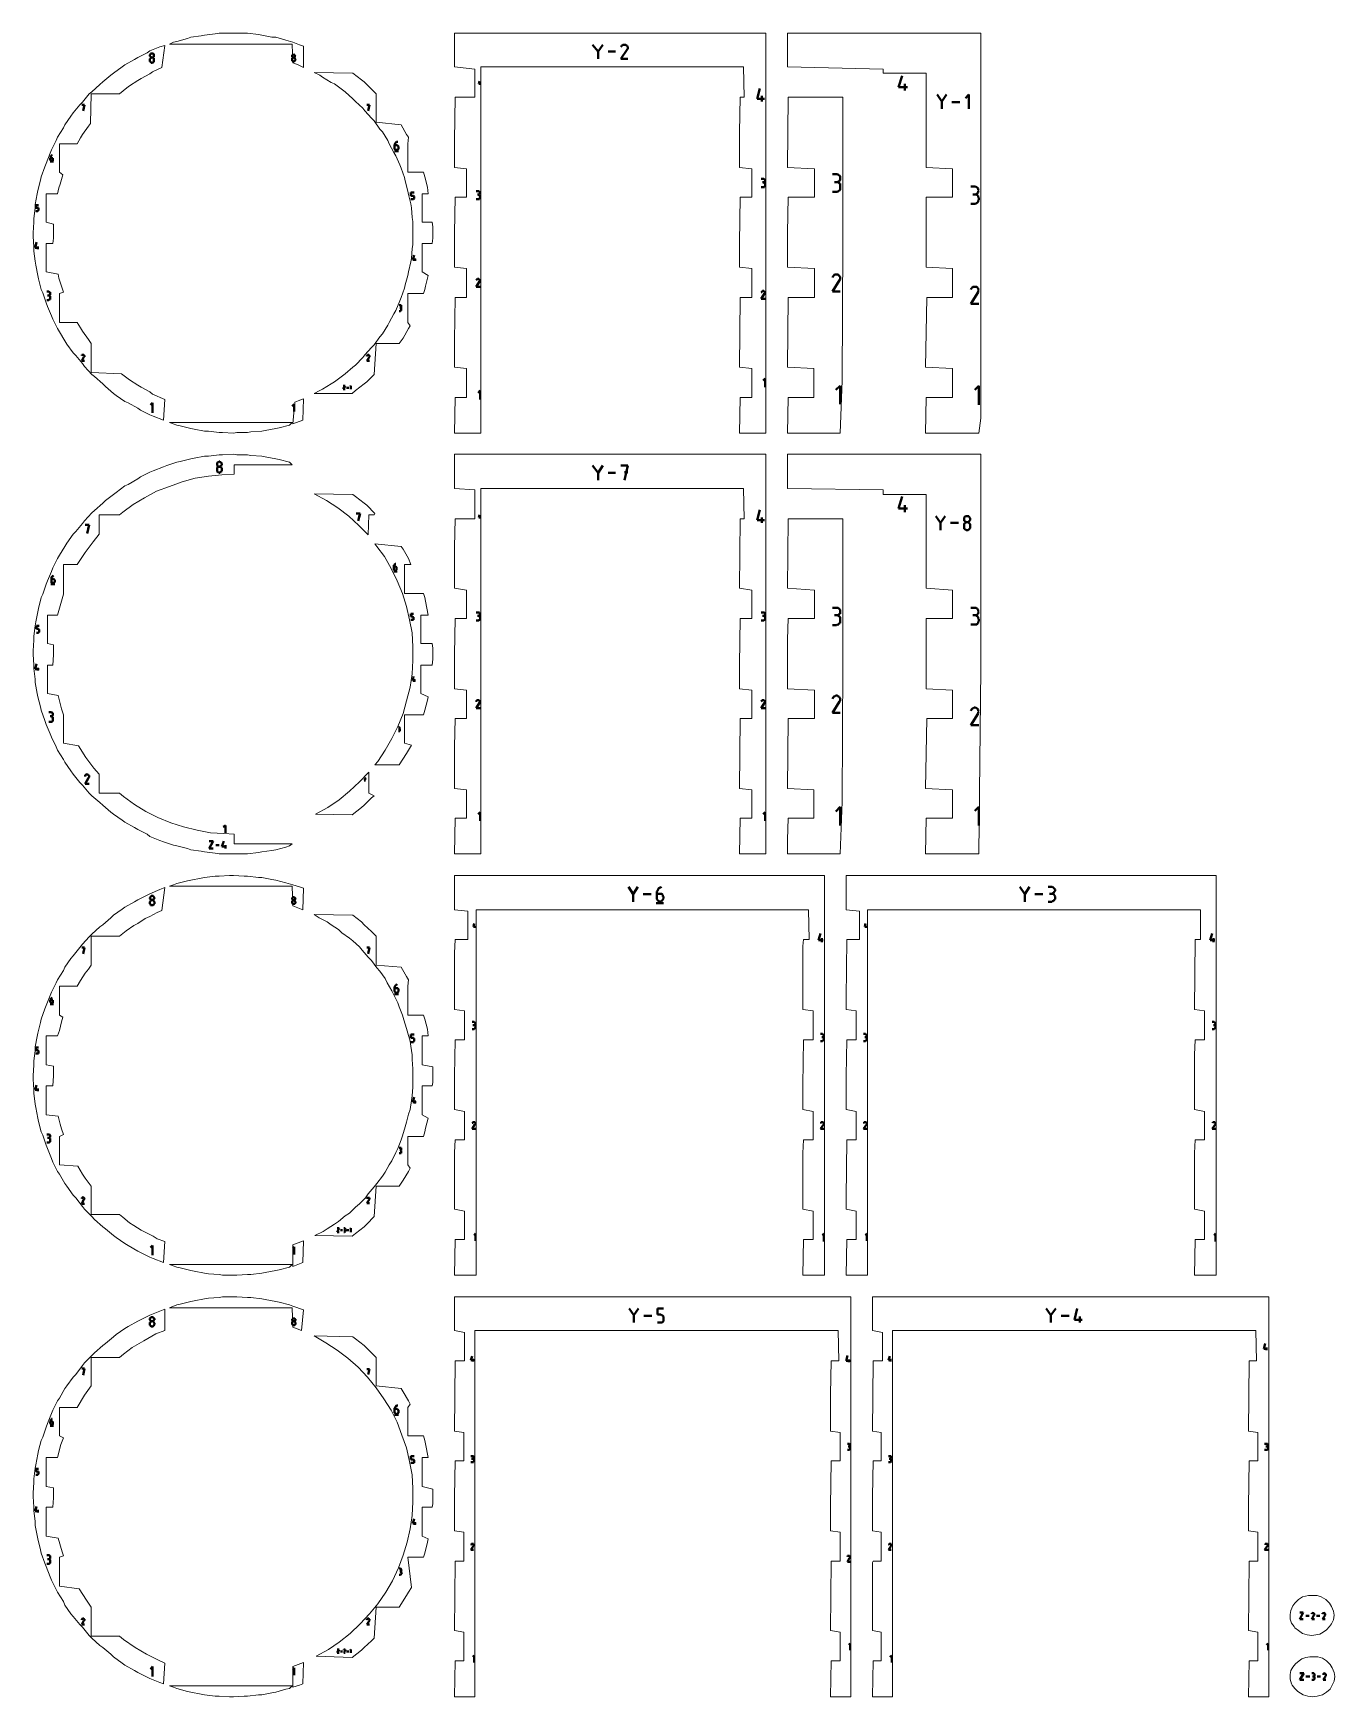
# Model space of a CAD drawing. Header units: centimetres. Extents: x -9.8 to 9.5, y -14.2 to 10.5.
import ezdxf

# ---------------------------------------------------------------- set-up
doc = ezdxf.new("R2010")
doc.units = ezdxf.units.CM
doc.header["$MEASUREMENT"] = 0
doc.layers.add('layer 1', color=7, linetype='Continuous')

msp = doc.modelspace()

# ---------------------------------------------------------------- linework, layer by layer
at = {"layer": 'layer 1', "color": 5, "lineweight": 13}
for points in [[(-7.75485, 10.37678), (-7.75485, 10.37678), (-7.81491, 10.34662), (-7.81491, 10.34662)], [(-7.70484, 10.38657), (-7.70484, 10.38657), (-7.75485, 10.37678), (-7.75485, 10.37678)], [(-7.54504, 10.42679), (-7.54504, 10.42679), (-7.70484, 10.38657), (-7.70484, 10.38657)], [(-7.49503, 10.44663), (-7.49503, 10.44663), (-7.54504, 10.42679), (-7.54504, 10.42679)], [(-7.34501, 10.46674), (-7.34501, 10.46674), (-7.49503, 10.44663), (-7.49503, 10.44663)], [(-7.295, 10.47653), (-7.295, 10.47653), (-7.34501, 10.46674), (-7.34501, 10.46674)], [(-7.13493, 10.49664), (-7.13493, 10.49664), (-7.295, 10.47653), (-7.295, 10.47653)], [(-7.07487, 10.50669), (-7.07487, 10.50669), (-7.13493, 10.49664), (-7.13493, 10.49664)], [(-6.92485, 10.50669), (-6.92485, 10.50669), (-7.07487, 10.50669), (-7.07487, 10.50669)], [(-6.86479, 10.50669), (-6.86479, 10.50669), (-6.92485, 10.50669), (-6.92485, 10.50669)], [(-6.70498, 10.50669), (-6.70498, 10.50669), (-6.86479, 10.50669), (-6.86479, 10.50669)], [(-6.65498, 10.50669), (-6.65498, 10.50669), (-6.70498, 10.50669), (-6.70498, 10.50669)], [(-6.4949, 10.48659), (-6.4949, 10.48659), (-6.65498, 10.50669), (-6.65498, 10.50669)], [(-6.4449, 10.47653), (-6.4449, 10.47653), (-6.4949, 10.48659), (-6.4949, 10.48659)], [(-6.29488, 10.44663), (-6.29488, 10.44663), (-6.4449, 10.47653), (-6.4449, 10.47653)], [(-6.23482, 10.44663), (-6.23482, 10.44663), (-6.29488, 10.44663), (-6.29488, 10.44663)], [(-6.0848, 10.40668), (-6.0848, 10.40668), (-6.23482, 10.44663), (-6.23482, 10.44663)], [(-5.98479, 10.37678), (-5.98479, 10.37678), (-6.0848, 10.40668), (-6.0848, 10.40668)], [(-5.88478, 10.33657), (-5.88478, 10.33657), (-5.98479, 10.37678), (-5.98479, 10.37678)], [(-1.51439, 10.50669), (-1.51439, 10.50669), (-3.58475, 10.50669), (-3.58475, 10.50669)], [(-3.58475, 10.50669), (-3.58475, 10.50669), (-3.58475, 10.00663), (-3.58475, 10.00663)], [(1.03567, 10.50669), (1.03567, 10.50669), (-1.51439, 10.50669), (-1.51439, 10.50669)], [(1.03567, 9.13668), (1.03567, 9.13668), (1.03567, 10.50669), (1.03567, 10.50669)], [(3.98604, 10.50669), (3.98604, 10.50669), (1.35581, 10.50669), (1.35581, 10.50669)], [(1.35581, 10.50669), (1.35581, 10.50669), (1.35581, 10.29662), (1.35581, 10.29662)], [(4.22601, 10.50669), (4.22601, 10.50669), (3.98604, 10.50669), (3.98604, 10.50669)], [(4.22601, 7.76667), (4.22601, 7.76667), (4.22601, 10.50669), (4.22601, 10.50669)], [(-8.33508, 10.1167), (-8.33508, 10.1167), (-8.47505, 10.03653), (-8.47505, 10.03653)], [(-8.28508, 10.1466), (-8.28508, 10.1466), (-8.33508, 10.1167), (-8.33508, 10.1167)], [(-8.14485, 10.21671), (-8.14485, 10.21671), (-8.28508, 10.1466), (-8.28508, 10.1466)], [(-8.10489, 10.24661), (-8.10489, 10.24661), (-8.14485, 10.21671), (-8.14485, 10.21671)], [(-7.95488, 10.30667), (-7.95488, 10.30667), (-8.10489, 10.24661), (-8.10489, 10.24661)], [(-7.88503, 10.32678), (-7.88503, 10.32678), (-7.95488, 10.30667), (-7.95488, 10.30667)], [(-7.92498, 9.99658), (-7.92498, 9.99658), (-7.88503, 10.32678), (-7.88503, 10.32678)], [(-7.81491, 10.34662), (-7.81491, 10.34662), (-5.99484, 10.34662), (-5.99484, 10.34662)], [(-5.99484, 10.34662), (-5.99484, 10.34662), (-5.98479, 10.06669), (-5.98479, 10.06669)], [(-5.82471, 10.31672), (-5.82471, 10.31672), (-5.88478, 10.33657), (-5.88478, 10.33657)], [(-5.82471, 9.99658), (-5.82471, 9.99658), (-5.82471, 10.31672), (-5.82471, 10.31672)], [(1.35581, 10.29662), (1.35581, 10.29662), (1.35581, 10.00663), (1.35581, 10.00663)], [(-8.68513, 9.88651), (-8.68513, 9.88651), (-8.80498, 9.78676), (-8.80498, 9.78676)], [(-8.64491, 9.91667), (-8.64491, 9.91667), (-8.68513, 9.88651), (-8.68513, 9.88651)], [(-8.515, 10.00663), (-8.515, 10.00663), (-8.64491, 9.91667), (-8.64491, 9.91667)], [(-8.47505, 10.03653), (-8.47505, 10.03653), (-8.515, 10.00663), (-8.515, 10.00663)], [(-8.23507, 9.83677), (-8.23507, 9.83677), (-8.10489, 9.90662), (-8.10489, 9.90662)], [(-8.10489, 9.90662), (-8.10489, 9.90662), (-8.06494, 9.93652), (-8.06494, 9.93652)], [(-8.06494, 9.93652), (-8.06494, 9.93652), (-7.92498, 9.99658), (-7.92498, 9.99658)], [(-5.98479, 10.06669), (-5.98479, 10.06669), (-5.90488, 10.03653), (-5.90488, 10.03653)], [(-5.90488, 10.03653), (-5.90488, 10.03653), (-5.82471, 9.99658), (-5.82471, 9.99658)], [(-5.09473, 9.91667), (-5.09473, 9.91667), (-5.66491, 9.92673), (-5.66491, 9.92673)], [(-5.66491, 9.92673), (-5.66491, 9.92673), (-5.58474, 9.88651), (-5.58474, 9.88651)], [(-5.58474, 9.88651), (-5.58474, 9.88651), (-5.54479, 9.85661), (-5.54479, 9.85661)], [(-4.96482, 9.81666), (-4.96482, 9.81666), (-5.09473, 9.91667), (-5.09473, 9.91667)], [(-3.58475, 10.00663), (-3.58475, 10.00663), (-3.28472, 9.97673), (-3.28472, 9.97673)], [(-3.28472, 9.97673), (-3.28472, 9.97673), (-3.28472, 9.55658), (-3.28472, 9.55658)], [(-3.19449, 9.76666), (-3.19449, 9.76666), (-3.19449, 10.00663), (-3.19449, 10.00663)], [(-3.19449, 10.00663), (-3.19449, 10.00663), (0.70573, 10.00663), (0.70573, 10.00663)], [(0.70573, 10.00663), (0.70573, 10.00663), (0.71579, 9.55658), (0.71579, 9.55658)], [(1.35581, 10.00663), (1.35581, 10.00663), (2.77583, 9.97673), (2.77583, 9.97673)], [(2.77583, 9.97673), (2.77583, 9.97673), (2.77583, 9.91667), (2.77583, 9.91667)], [(2.77583, 9.91667), (2.77583, 9.91667), (3.11582, 9.91667), (3.11582, 9.91667)], [(3.11582, 9.91667), (3.11582, 9.91667), (3.41586, 9.91667), (3.41586, 9.91667)], [(3.41586, 9.91667), (3.41586, 9.91667), (3.41586, 8.5165), (3.41586, 8.5165)], [(-8.96505, 9.63674), (-8.96505, 9.63674), (-9.00501, 9.60658), (-9.00501, 9.60658)], [(-8.84493, 9.74655), (-8.84493, 9.74655), (-8.96505, 9.63674), (-8.96505, 9.63674)], [(-8.80498, 9.78676), (-8.80498, 9.78676), (-8.84493, 9.74655), (-8.84493, 9.74655)], [(-8.55495, 9.60658), (-8.55495, 9.60658), (-8.44488, 9.69654), (-8.44488, 9.69654)], [(-8.44488, 9.69654), (-8.44488, 9.69654), (-8.40493, 9.7267), (-8.40493, 9.7267)], [(-8.40493, 9.7267), (-8.40493, 9.7267), (-8.28508, 9.80661), (-8.28508, 9.80661)], [(-8.28508, 9.80661), (-8.28508, 9.80661), (-8.23507, 9.83677), (-8.23507, 9.83677)], [(-5.54479, 9.85661), (-5.54479, 9.85661), (-5.41488, 9.77671), (-5.41488, 9.77671)], [(-5.41488, 9.77671), (-5.41488, 9.77671), (-5.36487, 9.7566), (-5.36487, 9.7566)], [(-5.36487, 9.7566), (-5.36487, 9.7566), (-5.24475, 9.66664), (-5.24475, 9.66664)], [(-5.24475, 9.66664), (-5.24475, 9.66664), (-5.2048, 9.63674), (-5.2048, 9.63674)], [(-5.2048, 9.63674), (-5.2048, 9.63674), (-5.09473, 9.53673), (-5.09473, 9.53673)], [(-4.9246, 9.78676), (-4.9246, 9.78676), (-4.96482, 9.81666), (-4.96482, 9.81666)], [(-4.8148, 9.6767), (-4.8148, 9.6767), (-4.9246, 9.78676), (-4.9246, 9.78676)], [(-4.74469, 9.60658), (-4.74469, 9.60658), (-4.8148, 9.6767), (-4.8148, 9.6767)], [(-3.19449, 9.54652), (-3.19449, 9.54652), (-3.19449, 9.76666), (-3.19449, 9.76666)], [(-9.14497, 9.44651), (-9.14497, 9.44651), (-9.24498, 9.32665), (-9.24498, 9.32665)], [(-9.10502, 9.48673), (-9.10502, 9.48673), (-9.14497, 9.44651), (-9.14497, 9.44651)], [(-9.00501, 9.60658), (-9.00501, 9.60658), (-9.10502, 9.48673), (-9.10502, 9.48673)], [(-8.9849, 9.16658), (-8.9849, 9.16658), (-8.97511, 9.60658), (-8.97511, 9.60658)], [(-8.97511, 9.60658), (-8.97511, 9.60658), (-8.55495, 9.60658), (-8.55495, 9.60658)], [(-5.09473, 9.53673), (-5.09473, 9.53673), (-5.05478, 9.49652), (-5.05478, 9.49652)], [(-5.05478, 9.49652), (-5.05478, 9.49652), (-4.94471, 9.3965), (-4.94471, 9.3965)], [(-4.94471, 9.3965), (-4.94471, 9.3965), (-4.91481, 9.35655), (-4.91481, 9.35655)], [(-4.74469, 9.18669), (-4.74469, 9.18669), (-4.74469, 9.60658), (-4.74469, 9.60658)], [(-3.5747, 9.55658), (-3.5747, 9.55658), (-3.58475, 8.91655), (-3.58475, 8.91655)], [(-3.28472, 9.55658), (-3.28472, 9.55658), (-3.5747, 9.55658), (-3.5747, 9.55658)], [(-3.19449, 7.39652), (-3.19449, 7.39652), (-3.19449, 9.54652), (-3.19449, 9.54652)], [(0.65572, 9.55658), (0.65572, 9.55658), (0.64567, 9.03667), (0.64567, 9.03667)], [(0.71579, 9.55658), (0.71579, 9.55658), (0.65572, 9.55658), (0.65572, 9.55658)], [(1.36587, 9.55658), (1.36587, 9.55658), (1.35581, 8.5165), (1.35581, 8.5165)], [(2.17576, 9.55658), (2.17576, 9.55658), (1.36587, 9.55658), (1.36587, 9.55658)], [(2.17576, 8.24662), (2.17576, 8.24662), (2.17576, 9.55658), (2.17576, 9.55658)], [(-9.3651, 9.14674), (-9.3651, 9.14674), (-9.38495, 9.10652), (-9.38495, 9.10652)], [(-9.27515, 9.27665), (-9.27515, 9.27665), (-9.3651, 9.14674), (-9.3651, 9.14674)], [(-9.24498, 9.32665), (-9.24498, 9.32665), (-9.27515, 9.27665), (-9.27515, 9.27665)], [(-9.01506, 9.12663), (-9.01506, 9.12663), (-8.9849, 9.16658), (-8.9849, 9.16658)], [(-4.91481, 9.35655), (-4.91481, 9.35655), (-4.8148, 9.24675), (-4.8148, 9.24675)], [(-4.8148, 9.24675), (-4.8148, 9.24675), (-4.77458, 9.20653), (-4.77458, 9.20653)], [(-4.77458, 9.20653), (-4.77458, 9.20653), (-4.69468, 9.08668), (-4.69468, 9.08668)], [(-4.3748, 9.14674), (-4.3748, 9.14674), (-4.74469, 9.18669), (-4.74469, 9.18669)], [(-4.29463, 9.00651), (-4.29463, 9.00651), (-4.3748, 9.14674), (-4.3748, 9.14674)], [(1.03567, 7.54654), (1.03567, 7.54654), (1.03567, 9.13668), (1.03567, 9.13668)], [(-9.49502, 8.91655), (-9.49502, 8.91655), (-9.56513, 8.77658), (-9.56513, 8.77658)], [(-9.47517, 8.96655), (-9.47517, 8.96655), (-9.49502, 8.91655), (-9.49502, 8.91655)], [(-9.38495, 9.10652), (-9.38495, 9.10652), (-9.47517, 8.96655), (-9.47517, 8.96655)], [(-9.18492, 8.86654), (-9.18492, 8.86654), (-9.13492, 8.9565), (-9.13492, 8.9565)], [(-9.13492, 8.9565), (-9.13492, 8.9565), (-9.10502, 9.00651), (-9.10502, 9.00651)], [(-9.10502, 9.00651), (-9.10502, 9.00651), (-9.01506, 9.12663), (-9.01506, 9.12663)], [(-4.69468, 9.08668), (-4.69468, 9.08668), (-4.65473, 9.04672), (-4.65473, 9.04672)], [(-4.65473, 9.04672), (-4.65473, 9.04672), (-4.57482, 8.91655), (-4.57482, 8.91655)], [(-4.57482, 8.91655), (-4.57482, 8.91655), (-4.55471, 8.86654), (-4.55471, 8.86654)], [(-4.26473, 8.96655), (-4.26473, 8.96655), (-4.29463, 9.00651), (-4.29463, 9.00651)], [(-4.27479, 8.86654), (-4.27479, 8.86654), (-4.26473, 8.96655), (-4.26473, 8.96655)], [(-3.58475, 8.91655), (-3.58475, 8.91655), (-3.58475, 8.5165), (-3.58475, 8.5165)], [(0.64567, 9.03667), (0.64567, 9.03667), (0.64567, 8.5165), (0.64567, 8.5165)], [(-9.58497, 8.72658), (-9.58497, 8.72658), (-9.64503, 8.57656), (-9.64503, 8.57656)], [(-9.56513, 8.77658), (-9.56513, 8.77658), (-9.58497, 8.72658), (-9.58497, 8.72658)], [(-9.44501, 8.44665), (-9.44501, 8.44665), (-9.44501, 8.86654), (-9.44501, 8.86654)], [(-9.44501, 8.86654), (-9.44501, 8.86654), (-9.18492, 8.86654), (-9.18492, 8.86654)], [(-4.55471, 8.86654), (-4.55471, 8.86654), (-4.4846, 8.73663), (-4.4846, 8.73663)], [(-4.4846, 8.73663), (-4.4846, 8.73663), (-4.4547, 8.68663), (-4.4547, 8.68663)], [(-4.4547, 8.68663), (-4.4547, 8.68663), (-4.39464, 8.55672), (-4.39464, 8.55672)], [(-4.27479, 8.44665), (-4.27479, 8.44665), (-4.27479, 8.86654), (-4.27479, 8.86654)], [(-9.66514, 8.52655), (-9.66514, 8.52655), (-9.71515, 8.37653), (-9.71515, 8.37653)], [(-9.64503, 8.57656), (-9.64503, 8.57656), (-9.66514, 8.52655), (-9.66514, 8.52655)], [(-9.395, 8.4067), (-9.395, 8.4067), (-9.44501, 8.44665), (-9.44501, 8.44665)], [(-9.43495, 8.26647), (-9.43495, 8.26647), (-9.395, 8.4067), (-9.395, 8.4067)], [(-4.39464, 8.55672), (-4.39464, 8.55672), (-4.3748, 8.50671), (-4.3748, 8.50671)], [(-4.3748, 8.50671), (-4.3748, 8.50671), (-4.32479, 8.36648), (-4.32479, 8.36648)], [(-4.0446, 8.44665), (-4.0446, 8.44665), (-4.27479, 8.44665), (-4.27479, 8.44665)], [(-4.02475, 8.37653), (-4.02475, 8.37653), (-4.0446, 8.44665), (-4.0446, 8.44665)], [(-3.58475, 8.5165), (-3.58475, 8.5165), (-3.40457, 8.49666), (-3.40457, 8.49666)], [(-3.40457, 8.49666), (-3.40457, 8.49666), (-3.40457, 8.0765), (-3.40457, 8.0765)], [(0.64567, 8.5165), (0.64567, 8.5165), (0.82559, 8.49666), (0.82559, 8.49666)], [(0.82559, 8.49666), (0.82559, 8.49666), (0.82559, 8.0765), (0.82559, 8.0765)], [(1.35581, 8.5165), (1.35581, 8.5165), (1.75586, 8.49666), (1.75586, 8.49666)], [(1.75586, 8.49666), (1.75586, 8.49666), (1.75586, 8.0765), (1.75586, 8.0765)], [(3.41586, 8.5165), (3.41586, 8.5165), (3.80585, 8.49666), (3.80585, 8.49666)], [(3.80585, 8.49666), (3.80585, 8.49666), (3.80585, 8.0765), (3.80585, 8.0765)], [(-9.76515, 8.17651), (-9.76515, 8.17651), (-9.77521, 8.1265), (-9.77521, 8.1265)], [(-9.7252, 8.32653), (-9.7252, 8.32653), (-9.76515, 8.17651), (-9.76515, 8.17651)], [(-9.71515, 8.37653), (-9.71515, 8.37653), (-9.7252, 8.32653), (-9.7252, 8.32653)], [(-9.47517, 8.1265), (-9.47517, 8.1265), (-9.45506, 8.21646), (-9.45506, 8.21646)], [(-9.45506, 8.21646), (-9.45506, 8.21646), (-9.43495, 8.26647), (-9.43495, 8.26647)], [(-4.32479, 8.36648), (-4.32479, 8.36648), (-4.31474, 8.31647), (-4.31474, 8.31647)], [(-4.31474, 8.31647), (-4.31474, 8.31647), (-4.27479, 8.16645), (-4.27479, 8.16645)], [(-4.27479, 8.16645), (-4.27479, 8.16645), (-4.26473, 8.11645), (-4.26473, 8.11645)], [(-3.98454, 8.22652), (-3.98454, 8.22652), (-4.02475, 8.37653), (-4.02475, 8.37653)], [(-3.97475, 8.1265), (-3.97475, 8.1265), (-3.98454, 8.22652), (-3.98454, 8.22652)], [(2.17576, 7.39652), (2.17576, 7.39652), (2.17576, 8.24662), (2.17576, 8.24662)], [(-9.80511, 7.91669), (-9.80511, 7.91669), (-9.82522, 7.75662), (-9.82522, 7.75662)], [(-9.77521, 8.1265), (-9.77521, 8.1265), (-9.80511, 7.96669), (-9.80511, 7.96669)], [(-9.80511, 7.96669), (-9.80511, 7.96669), (-9.80511, 7.91669), (-9.80511, 7.91669)], [(-9.64503, 7.70661), (-9.64503, 7.70661), (-9.64503, 8.1265), (-9.64503, 8.1265)], [(-9.64503, 8.1265), (-9.64503, 8.1265), (-9.47517, 8.1265), (-9.47517, 8.1265)], [(-4.26473, 8.11645), (-4.26473, 8.11645), (-4.23457, 7.97648), (-4.23457, 7.97648)], [(-4.23457, 7.97648), (-4.23457, 7.97648), (-4.22478, 7.91669), (-4.22478, 7.91669)], [(-4.22478, 7.91669), (-4.22478, 7.91669), (-4.21473, 7.77646), (-4.21473, 7.77646)], [(-4.06471, 7.70661), (-4.06471, 7.70661), (-4.06471, 8.1265), (-4.06471, 8.1265)], [(-4.06471, 8.1265), (-4.06471, 8.1265), (-3.97475, 8.1265), (-3.97475, 8.1265)], [(-3.5747, 8.0765), (-3.5747, 8.0765), (-3.58475, 7.54654), (-3.58475, 7.54654)], [(-3.40457, 8.0765), (-3.40457, 8.0765), (-3.5747, 8.0765), (-3.5747, 8.0765)], [(0.65572, 8.0765), (0.65572, 8.0765), (0.64567, 7.39652), (0.64567, 7.39652)], [(0.82559, 8.0765), (0.82559, 8.0765), (0.65572, 8.0765), (0.65572, 8.0765)], [(1.36587, 8.0765), (1.36587, 8.0765), (1.35581, 7.54654), (1.35581, 7.54654)], [(1.75586, 8.0765), (1.75586, 8.0765), (1.36587, 8.0765), (1.36587, 8.0765)], [(3.80585, 8.0765), (3.80585, 8.0765), (3.41586, 8.0765), (3.41586, 8.0765)], [(3.41586, 8.0765), (3.41586, 8.0765), (3.41586, 7.77646), (3.41586, 7.77646)], [(-9.82522, 7.70661), (-9.82522, 7.70661), (-9.835, 7.54654), (-9.835, 7.54654)], [(-9.82522, 7.75662), (-9.82522, 7.75662), (-9.82522, 7.70661), (-9.82522, 7.70661)], [(-9.53497, 7.67645), (-9.53497, 7.67645), (-9.64503, 7.70661), (-9.64503, 7.70661)], [(-9.53497, 7.61665), (-9.53497, 7.61665), (-9.53497, 7.67645), (-9.53497, 7.67645)], [(-4.21473, 7.77646), (-4.21473, 7.77646), (-4.20467, 7.71666), (-4.20467, 7.71666)], [(-4.20467, 7.71666), (-4.20467, 7.71666), (-4.20467, 7.56664), (-4.20467, 7.56664)], [(-3.91469, 7.70661), (-3.91469, 7.70661), (-4.06471, 7.70661), (-4.06471, 7.70661)], [(-3.90463, 7.63649), (-3.90463, 7.63649), (-3.91469, 7.70661), (-3.91469, 7.70661)], [(3.41586, 7.77646), (3.41586, 7.77646), (3.41586, 7.39652), (3.41586, 7.39652)], [(4.22601, 7.54654), (4.22601, 7.54654), (4.22601, 7.76667), (4.22601, 7.76667)], [(-9.835, 7.54654), (-9.835, 7.54654), (-9.835, 7.49653), (-9.835, 7.49653)], [(-9.835, 7.49653), (-9.835, 7.49653), (-9.82522, 7.33646), (-9.82522, 7.33646)], [(-9.54502, 7.38646), (-9.54502, 7.38646), (-9.53497, 7.46663), (-9.53497, 7.46663)], [(-9.53497, 7.46663), (-9.53497, 7.46663), (-9.53497, 7.61665), (-9.53497, 7.61665)], [(-4.20467, 7.56664), (-4.20467, 7.56664), (-4.20467, 7.51664), (-4.20467, 7.51664)], [(-4.20467, 7.51664), (-4.20467, 7.51664), (-4.20467, 7.36662), (-4.20467, 7.36662)], [(-3.91469, 7.38646), (-3.91469, 7.38646), (-3.90463, 7.46663), (-3.90463, 7.46663)], [(-3.90463, 7.55659), (-3.90463, 7.55659), (-3.90463, 7.63649), (-3.90463, 7.63649)], [(-3.90463, 7.46663), (-3.90463, 7.46663), (-3.90463, 7.55659), (-3.90463, 7.55659)], [(-3.58475, 7.54654), (-3.58475, 7.54654), (-3.58475, 7.03642), (-3.58475, 7.03642)], [(1.03567, 6.17652), (1.03567, 6.17652), (1.03567, 7.54654), (1.03567, 7.54654)], [(1.35581, 7.54654), (1.35581, 7.54654), (1.35581, 7.32667), (1.35581, 7.32667)], [(4.22601, 4.79646), (4.22601, 4.79646), (4.22601, 7.54654), (4.22601, 7.54654)], [(-9.82522, 7.33646), (-9.82522, 7.33646), (-9.82522, 7.27666), (-9.82522, 7.27666)], [(-9.82522, 7.27666), (-9.82522, 7.27666), (-9.80511, 7.12664), (-9.80511, 7.12664)], [(-9.64503, 6.96657), (-9.64503, 6.96657), (-9.64503, 7.38646), (-9.64503, 7.38646)], [(-9.64503, 7.38646), (-9.64503, 7.38646), (-9.54502, 7.38646), (-9.54502, 7.38646)], [(-4.22478, 7.16659), (-4.22478, 7.16659), (-4.23457, 7.11659), (-4.23457, 7.11659)], [(-4.21473, 7.31661), (-4.21473, 7.31661), (-4.22478, 7.16659), (-4.22478, 7.16659)], [(-4.20467, 7.36662), (-4.20467, 7.36662), (-4.21473, 7.31661), (-4.21473, 7.31661)], [(-4.06471, 6.96657), (-4.06471, 6.96657), (-4.06471, 7.38646), (-4.06471, 7.38646)], [(-4.06471, 7.38646), (-4.06471, 7.38646), (-3.91469, 7.38646), (-3.91469, 7.38646)], [(-3.19449, 6.59642), (-3.19449, 6.59642), (-3.19449, 7.39652), (-3.19449, 7.39652)], [(0.64567, 7.39652), (0.64567, 7.39652), (0.64567, 7.03642), (0.64567, 7.03642)], [(1.35581, 7.32667), (1.35581, 7.32667), (1.35581, 7.03642), (1.35581, 7.03642)], [(2.1657, 5.35658), (2.1657, 5.35658), (2.17576, 7.39652), (2.17576, 7.39652)], [(3.41586, 7.39652), (3.41586, 7.39652), (3.41586, 7.03642), (3.41586, 7.03642)], [(-9.80511, 7.12664), (-9.80511, 7.12664), (-9.79505, 7.06658), (-9.79505, 7.06658)], [(-9.79505, 7.06658), (-9.79505, 7.06658), (-9.76515, 6.91656), (-9.76515, 6.91656)], [(-9.76515, 6.91656), (-9.76515, 6.91656), (-9.7551, 6.86656), (-9.7551, 6.86656)], [(-9.46512, 6.93641), (-9.46512, 6.93641), (-9.64503, 6.96657), (-9.64503, 6.96657)], [(-9.45506, 6.87661), (-9.45506, 6.87661), (-9.46512, 6.93641), (-9.46512, 6.93641)], [(-4.27479, 6.91656), (-4.27479, 6.91656), (-4.31474, 6.7766), (-4.31474, 6.7766)], [(-4.26473, 6.96657), (-4.26473, 6.96657), (-4.27479, 6.91656), (-4.27479, 6.91656)], [(-4.23457, 7.11659), (-4.23457, 7.11659), (-4.26473, 6.96657), (-4.26473, 6.96657)], [(-3.97475, 6.91656), (-3.97475, 6.91656), (-4.06471, 6.96657), (-4.06471, 6.96657)], [(-4.0147, 6.75649), (-4.0147, 6.75649), (-3.97475, 6.91656), (-3.97475, 6.91656)], [(-3.58475, 7.03642), (-3.58475, 7.03642), (-3.40457, 7.01658), (-3.40457, 7.01658)], [(-3.40457, 7.01658), (-3.40457, 7.01658), (-3.40457, 6.58663), (-3.40457, 6.58663)], [(0.64567, 7.03642), (0.64567, 7.03642), (0.82559, 7.01658), (0.82559, 7.01658)], [(0.82559, 7.01658), (0.82559, 7.01658), (0.82559, 6.58663), (0.82559, 6.58663)], [(1.35581, 7.03642), (1.35581, 7.03642), (1.75586, 7.01658), (1.75586, 7.01658)], [(1.75586, 7.01658), (1.75586, 7.01658), (1.75586, 6.58663), (1.75586, 6.58663)], [(3.41586, 7.03642), (3.41586, 7.03642), (3.80585, 7.01658), (3.80585, 7.01658)], [(3.80585, 7.01658), (3.80585, 7.01658), (3.80585, 6.58663), (3.80585, 6.58663)], [(-9.7551, 6.86656), (-9.7551, 6.86656), (-9.71515, 6.70648), (-9.71515, 6.70648)], [(-9.71515, 6.70648), (-9.71515, 6.70648), (-9.69504, 6.65648), (-9.69504, 6.65648)], [(-9.43495, 6.81655), (-9.43495, 6.81655), (-9.45506, 6.87661), (-9.45506, 6.87661)], [(-9.44501, 6.64642), (-9.44501, 6.64642), (-9.38495, 6.66653), (-9.38495, 6.66653)], [(-9.38495, 6.66653), (-9.38495, 6.66653), (-9.43495, 6.81655), (-9.43495, 6.81655)], [(-4.32479, 6.72659), (-4.32479, 6.72659), (-4.3748, 6.58663), (-4.3748, 6.58663)], [(-4.31474, 6.7766), (-4.31474, 6.7766), (-4.32479, 6.72659), (-4.32479, 6.72659)], [(-4.0446, 6.64642), (-4.0446, 6.64642), (-4.02475, 6.70648), (-4.02475, 6.70648)], [(-4.02475, 6.70648), (-4.02475, 6.70648), (-4.0147, 6.75649), (-4.0147, 6.75649)], [(-9.69504, 6.65648), (-9.69504, 6.65648), (-9.64503, 6.50646), (-9.64503, 6.50646)], [(-9.64503, 6.50646), (-9.64503, 6.50646), (-9.62519, 6.45645), (-9.62519, 6.45645)], [(-9.62519, 6.45645), (-9.62519, 6.45645), (-9.56513, 6.31649), (-9.56513, 6.31649)], [(-9.44501, 6.21648), (-9.44501, 6.21648), (-9.44501, 6.64642), (-9.44501, 6.64642)], [(-4.39464, 6.53662), (-4.39464, 6.53662), (-4.4547, 6.39639), (-4.4547, 6.39639)], [(-4.3748, 6.58663), (-4.3748, 6.58663), (-4.39464, 6.53662), (-4.39464, 6.53662)], [(-4.27479, 6.21648), (-4.27479, 6.21648), (-4.27479, 6.64642), (-4.27479, 6.64642)], [(-4.27479, 6.64642), (-4.27479, 6.64642), (-4.0446, 6.64642), (-4.0446, 6.64642)], [(-3.5747, 6.58663), (-3.5747, 6.58663), (-3.58475, 5.95639), (-3.58475, 5.95639)], [(-3.40457, 6.58663), (-3.40457, 6.58663), (-3.5747, 6.58663), (-3.5747, 6.58663)], [(-3.19449, 4.57632), (-3.19449, 4.57632), (-3.19449, 6.59642), (-3.19449, 6.59642)], [(0.65572, 6.58663), (0.65572, 6.58663), (0.64567, 5.5566), (0.64567, 5.5566)], [(0.82559, 6.58663), (0.82559, 6.58663), (0.65572, 6.58663), (0.65572, 6.58663)], [(1.36587, 6.58663), (1.36587, 6.58663), (1.35581, 5.5566), (1.35581, 5.5566)], [(1.75586, 6.58663), (1.75586, 6.58663), (1.36587, 6.58663), (1.36587, 6.58663)], [(3.42591, 6.58663), (3.42591, 6.58663), (3.4058, 5.5566), (3.4058, 5.5566)], [(3.80585, 6.58663), (3.80585, 6.58663), (3.42591, 6.58663), (3.42591, 6.58663)], [(-9.56513, 6.31649), (-9.56513, 6.31649), (-9.54502, 6.26648), (-9.54502, 6.26648)], [(-9.54502, 6.26648), (-9.54502, 6.26648), (-9.47517, 6.12652), (-9.47517, 6.12652)], [(-9.18492, 6.21648), (-9.18492, 6.21648), (-9.44501, 6.21648), (-9.44501, 6.21648)], [(-9.13492, 6.13657), (-9.13492, 6.13657), (-9.18492, 6.21648), (-9.18492, 6.21648)], [(-4.57482, 6.17652), (-4.57482, 6.17652), (-4.65473, 6.04661), (-4.65473, 6.04661)], [(-4.55471, 6.21648), (-4.55471, 6.21648), (-4.57482, 6.17652), (-4.57482, 6.17652)], [(-4.4846, 6.34639), (-4.4846, 6.34639), (-4.55471, 6.21648), (-4.55471, 6.21648)], [(-4.4547, 6.39639), (-4.4547, 6.39639), (-4.4846, 6.34639), (-4.4846, 6.34639)], [(-4.24462, 6.16647), (-4.24462, 6.16647), (-4.27479, 6.21648), (-4.27479, 6.21648)], [(1.03567, 4.57632), (1.03567, 4.57632), (1.03567, 6.17652), (1.03567, 6.17652)], [(-9.47517, 6.12652), (-9.47517, 6.12652), (-9.44501, 6.07651), (-9.44501, 6.07651)], [(-9.44501, 6.07651), (-9.44501, 6.07651), (-9.3651, 5.9466), (-9.3651, 5.9466)], [(-9.3651, 5.9466), (-9.3651, 5.9466), (-9.33494, 5.89659), (-9.33494, 5.89659)], [(-9.10502, 6.08657), (-9.10502, 6.08657), (-9.13492, 6.13657), (-9.13492, 6.13657)], [(-9.01506, 5.96644), (-9.01506, 5.96644), (-9.10502, 6.08657), (-9.10502, 6.08657)], [(-8.97511, 5.90638), (-8.97511, 5.90638), (-9.01506, 5.96644), (-9.01506, 5.96644)], [(-4.69468, 6.0064), (-4.69468, 6.0064), (-4.77458, 5.88654), (-4.77458, 5.88654)], [(-4.65473, 6.04661), (-4.65473, 6.04661), (-4.69468, 6.0064), (-4.69468, 6.0064)], [(-4.4047, 5.90638), (-4.4047, 5.90638), (-4.34464, 5.98655), (-4.34464, 5.98655)], [(-4.34464, 5.98655), (-4.34464, 5.98655), (-4.26473, 6.12652), (-4.26473, 6.12652)], [(-4.26473, 6.12652), (-4.26473, 6.12652), (-4.24462, 6.16647), (-4.24462, 6.16647)], [(-3.58475, 5.95639), (-3.58475, 5.95639), (-3.58475, 5.5566), (-3.58475, 5.5566)], [(-9.33494, 5.89659), (-9.33494, 5.89659), (-9.24498, 5.76642), (-9.24498, 5.76642)], [(-9.24498, 5.76642), (-9.24498, 5.76642), (-9.20503, 5.72647), (-9.20503, 5.72647)], [(-9.20503, 5.72647), (-9.20503, 5.72647), (-9.10502, 5.60661), (-9.10502, 5.60661)], [(-8.97511, 5.47644), (-8.97511, 5.47644), (-8.97511, 5.90638), (-8.97511, 5.90638)], [(-4.94471, 5.69657), (-4.94471, 5.69657), (-5.05478, 5.5865), (-5.05478, 5.5865)], [(-4.91481, 5.73652), (-4.91481, 5.73652), (-4.94471, 5.69657), (-4.94471, 5.69657)], [(-4.8148, 5.84659), (-4.8148, 5.84659), (-4.91481, 5.73652), (-4.91481, 5.73652)], [(-4.77458, 5.88654), (-4.77458, 5.88654), (-4.8148, 5.84659), (-4.8148, 5.84659)], [(-4.77458, 5.44654), (-4.77458, 5.44654), (-4.74469, 5.90638), (-4.74469, 5.90638)], [(-4.74469, 5.90638), (-4.74469, 5.90638), (-4.4047, 5.90638), (-4.4047, 5.90638)], [(-9.10502, 5.60661), (-9.10502, 5.60661), (-9.07512, 5.56639), (-9.07512, 5.56639)], [(-9.07512, 5.56639), (-9.07512, 5.56639), (-8.96505, 5.44654), (-8.96505, 5.44654)], [(-8.52505, 5.45659), (-8.52505, 5.45659), (-8.97511, 5.47644), (-8.97511, 5.47644)], [(-8.96505, 5.44654), (-8.96505, 5.44654), (-8.9251, 5.41638), (-8.9251, 5.41638)], [(-8.44488, 5.39653), (-8.44488, 5.39653), (-8.52505, 5.45659), (-8.52505, 5.45659)], [(-5.2048, 5.45659), (-5.2048, 5.45659), (-5.24475, 5.42643), (-5.24475, 5.42643)], [(-5.09473, 5.5566), (-5.09473, 5.5566), (-5.2048, 5.45659), (-5.2048, 5.45659)], [(-5.05478, 5.5865), (-5.05478, 5.5865), (-5.09473, 5.5566), (-5.09473, 5.5566)], [(-4.88465, 5.33647), (-4.88465, 5.33647), (-4.77458, 5.44654), (-4.77458, 5.44654)], [(-3.58475, 5.5566), (-3.58475, 5.5566), (-3.40457, 5.5365), (-3.40457, 5.5365)], [(-3.40457, 5.5365), (-3.40457, 5.5365), (-3.40457, 5.10655), (-3.40457, 5.10655)], [(0.64567, 5.5566), (0.64567, 5.5566), (0.82559, 5.5365), (0.82559, 5.5365)], [(0.82559, 5.5365), (0.82559, 5.5365), (0.82559, 5.10655), (0.82559, 5.10655)], [(1.35581, 5.5566), (1.35581, 5.5566), (1.74581, 5.5365), (1.74581, 5.5365)], [(1.74581, 5.5365), (1.74581, 5.5365), (1.74581, 5.10655), (1.74581, 5.10655)], [(3.4058, 5.5566), (3.4058, 5.5566), (3.80585, 5.5365), (3.80585, 5.5365)], [(3.80585, 5.5365), (3.80585, 5.5365), (3.80585, 5.10655), (3.80585, 5.10655)], [(-8.9251, 5.41638), (-8.9251, 5.41638), (-8.80498, 5.30657), (-8.80498, 5.30657)], [(-8.80498, 5.30657), (-8.80498, 5.30657), (-8.76503, 5.26636), (-8.76503, 5.26636)], [(-8.76503, 5.26636), (-8.76503, 5.26636), (-8.64491, 5.16634), (-8.64491, 5.16634)], [(-8.40493, 5.36637), (-8.40493, 5.36637), (-8.44488, 5.39653), (-8.44488, 5.39653)], [(-8.28508, 5.28647), (-8.28508, 5.28647), (-8.40493, 5.36637), (-8.40493, 5.36637)], [(-8.23507, 5.25657), (-8.23507, 5.25657), (-8.28508, 5.28647), (-8.28508, 5.28647)], [(-8.10489, 5.18645), (-8.10489, 5.18645), (-8.23507, 5.25657), (-8.23507, 5.25657)], [(-8.06494, 5.15655), (-8.06494, 5.15655), (-8.10489, 5.18645), (-8.10489, 5.18645)], [(-5.58474, 5.20656), (-5.58474, 5.20656), (-5.66491, 5.16634), (-5.66491, 5.16634)], [(-5.54479, 5.22641), (-5.54479, 5.22641), (-5.58474, 5.20656), (-5.58474, 5.20656)], [(-5.41488, 5.30657), (-5.41488, 5.30657), (-5.54479, 5.22641), (-5.54479, 5.22641)], [(-5.36487, 5.33647), (-5.36487, 5.33647), (-5.41488, 5.30657), (-5.41488, 5.30657)], [(-5.24475, 5.42643), (-5.24475, 5.42643), (-5.36487, 5.33647), (-5.36487, 5.33647)], [(-5.10478, 5.16634), (-5.10478, 5.16634), (-5.05478, 5.20656), (-5.05478, 5.20656)], [(-5.05478, 5.20656), (-5.05478, 5.20656), (-4.9246, 5.30657), (-4.9246, 5.30657)], [(-4.9246, 5.30657), (-4.9246, 5.30657), (-4.88465, 5.33647), (-4.88465, 5.33647)], [(2.1358, 4.57632), (2.1358, 4.57632), (2.1657, 5.35658), (2.1657, 5.35658)], [(-8.64491, 5.16634), (-8.64491, 5.16634), (-8.60496, 5.13645), (-8.60496, 5.13645)], [(-8.60496, 5.13645), (-8.60496, 5.13645), (-8.47505, 5.04649), (-8.47505, 5.04649)], [(-8.47505, 5.04649), (-8.47505, 5.04649), (-8.42504, 5.02638), (-8.42504, 5.02638)], [(-8.42504, 5.02638), (-8.42504, 5.02638), (-8.28508, 4.94648), (-8.28508, 4.94648)], [(-8.28508, 4.94648), (-8.28508, 4.94648), (-8.24486, 4.91658), (-8.24486, 4.91658)], [(-7.88503, 5.07639), (-7.88503, 5.07639), (-8.06494, 5.15655), (-8.06494, 5.15655)], [(-7.90487, 4.76656), (-7.90487, 4.76656), (-7.88503, 5.07639), (-7.88503, 5.07639)], [(-5.95489, 5.03643), (-5.95489, 5.03643), (-5.98479, 4.71655), (-5.98479, 4.71655)], [(-5.90488, 5.05654), (-5.90488, 5.05654), (-5.95489, 5.03643), (-5.95489, 5.03643)], [(-5.82471, 5.08644), (-5.82471, 5.08644), (-5.90488, 5.05654), (-5.90488, 5.05654)], [(-5.83477, 4.76656), (-5.83477, 4.76656), (-5.82471, 5.08644), (-5.82471, 5.08644)], [(-5.66491, 5.16634), (-5.66491, 5.16634), (-5.10478, 5.16634), (-5.10478, 5.16634)], [(-3.5747, 5.10655), (-3.5747, 5.10655), (-3.58475, 4.57632), (-3.58475, 4.57632)], [(-3.40457, 5.10655), (-3.40457, 5.10655), (-3.5747, 5.10655), (-3.5747, 5.10655)], [(0.65572, 5.10655), (0.65572, 5.10655), (0.64567, 4.57632), (0.64567, 4.57632)], [(0.82559, 5.10655), (0.82559, 5.10655), (0.65572, 5.10655), (0.65572, 5.10655)], [(1.36587, 5.10655), (1.36587, 5.10655), (1.35581, 4.57632), (1.35581, 4.57632)], [(1.74581, 5.10655), (1.74581, 5.10655), (1.36587, 5.10655), (1.36587, 5.10655)], [(3.41586, 5.10655), (3.41586, 5.10655), (3.4058, 4.57632), (3.4058, 4.57632)], [(3.80585, 5.10655), (3.80585, 5.10655), (3.41586, 5.10655), (3.41586, 5.10655)], [(-8.24486, 4.91658), (-8.24486, 4.91658), (-8.10489, 4.84646), (-8.10489, 4.84646)], [(-8.10489, 4.84646), (-8.10489, 4.84646), (-8.05489, 4.82635), (-8.05489, 4.82635)], [(-8.05489, 4.82635), (-8.05489, 4.82635), (-7.90487, 4.76656), (-7.90487, 4.76656)], [(-7.81491, 4.7364), (-7.81491, 4.7364), (-7.70484, 4.69644), (-7.70484, 4.69644)], [(-5.99484, 4.7364), (-5.99484, 4.7364), (-7.81491, 4.7364), (-7.81491, 4.7364)], [(-7.70484, 4.69644), (-7.70484, 4.69644), (-7.65484, 4.68639), (-7.65484, 4.68639)], [(-6.18481, 4.65649), (-6.18481, 4.65649), (-6.03479, 4.69644), (-6.03479, 4.69644)], [(-6.03479, 4.69644), (-6.03479, 4.69644), (-5.99484, 4.7364), (-5.99484, 4.7364)], [(-5.98479, 4.71655), (-5.98479, 4.71655), (-5.83477, 4.76656), (-5.83477, 4.76656)], [(4.19585, 4.57632), (4.19585, 4.57632), (4.22601, 4.79646), (4.22601, 4.79646)], [(-7.65484, 4.68639), (-7.65484, 4.68639), (-7.49503, 4.64644), (-7.49503, 4.64644)], [(-7.49503, 4.64644), (-7.49503, 4.64644), (-7.44502, 4.63638), (-7.44502, 4.63638)], [(-7.44502, 4.63638), (-7.44502, 4.63638), (-7.295, 4.60649), (-7.295, 4.60649)], [(-7.295, 4.60649), (-7.295, 4.60649), (-7.23494, 4.60649), (-7.23494, 4.60649)], [(-7.23494, 4.60649), (-7.23494, 4.60649), (-7.07487, 4.58638), (-7.07487, 4.58638)], [(-7.07487, 4.58638), (-7.07487, 4.58638), (-7.02486, 4.58638), (-7.02486, 4.58638)], [(-7.02486, 4.58638), (-7.02486, 4.58638), (-6.86479, 4.57632), (-6.86479, 4.57632)], [(-6.86479, 4.57632), (-6.86479, 4.57632), (-6.81479, 4.58638), (-6.81479, 4.58638)], [(-6.81479, 4.58638), (-6.81479, 4.58638), (-6.65498, 4.58638), (-6.65498, 4.58638)], [(-6.65498, 4.58638), (-6.65498, 4.58638), (-6.60497, 4.59643), (-6.60497, 4.59643)], [(-6.60497, 4.59643), (-6.60497, 4.59643), (-6.4449, 4.60649), (-6.4449, 4.60649)], [(-6.4449, 4.60649), (-6.4449, 4.60649), (-6.39489, 4.61654), (-6.39489, 4.61654)], [(-6.39489, 4.61654), (-6.39489, 4.61654), (-6.23482, 4.64644), (-6.23482, 4.64644)], [(-6.23482, 4.64644), (-6.23482, 4.64644), (-6.18481, 4.65649), (-6.18481, 4.65649)], [(-3.58475, 4.57632), (-3.58475, 4.57632), (-3.48474, 4.57632), (-3.48474, 4.57632)], [(-3.48474, 4.57632), (-3.48474, 4.57632), (-3.40457, 4.57632), (-3.40457, 4.57632)], [(-3.40457, 4.57632), (-3.40457, 4.57632), (-3.30456, 4.57632), (-3.30456, 4.57632)], [(-3.30456, 4.57632), (-3.30456, 4.57632), (-3.19449, 4.57632), (-3.19449, 4.57632)], [(0.64567, 4.57632), (0.64567, 4.57632), (0.72557, 4.57632), (0.72557, 4.57632)], [(0.72557, 4.57632), (0.72557, 4.57632), (0.90576, 4.57632), (0.90576, 4.57632)], [(0.90576, 4.57632), (0.90576, 4.57632), (1.03567, 4.57632), (1.03567, 4.57632)], [(1.35581, 4.57632), (1.35581, 4.57632), (1.56589, 4.57632), (1.56589, 4.57632)], [(1.56589, 4.57632), (1.56589, 4.57632), (1.6458, 4.57632), (1.6458, 4.57632)], [(1.6458, 4.57632), (1.6458, 4.57632), (1.75586, 4.57632), (1.75586, 4.57632)], [(1.75586, 4.57632), (1.75586, 4.57632), (1.89583, 4.57632), (1.89583, 4.57632)], [(1.89583, 4.57632), (1.89583, 4.57632), (2.1358, 4.57632), (2.1358, 4.57632)], [(3.4058, 4.57632), (3.4058, 4.57632), (3.52592, 4.57632), (3.52592, 4.57632)], [(3.52592, 4.57632), (3.52592, 4.57632), (3.58599, 4.57632), (3.58599, 4.57632)], [(3.58599, 4.57632), (3.58599, 4.57632), (3.7659, 4.57632), (3.7659, 4.57632)], [(3.7659, 4.57632), (3.7659, 4.57632), (3.87597, 4.57632), (3.87597, 4.57632)], [(3.87597, 4.57632), (3.87597, 4.57632), (3.98604, 4.57632), (3.98604, 4.57632)], [(3.98604, 4.57632), (3.98604, 4.57632), (4.19585, 4.57632), (4.19585, 4.57632)], [(-7.49503, 4.19638), (-7.49503, 4.19638), (-7.65484, 4.15643), (-7.65484, 4.15643)], [(-7.44502, 4.20644), (-7.44502, 4.20644), (-7.49503, 4.19638), (-7.49503, 4.19638)], [(-7.295, 4.23633), (-7.295, 4.23633), (-7.44502, 4.20644), (-7.44502, 4.20644)], [(-7.23494, 4.23633), (-7.23494, 4.23633), (-7.295, 4.23633), (-7.295, 4.23633)], [(-7.07487, 4.25644), (-7.07487, 4.25644), (-7.23494, 4.23633), (-7.23494, 4.23633)], [(-7.02486, 4.25644), (-7.02486, 4.25644), (-7.07487, 4.25644), (-7.07487, 4.25644)], [(-6.86479, 4.2665), (-6.86479, 4.2665), (-7.02486, 4.25644), (-7.02486, 4.25644)], [(-6.81479, 4.25644), (-6.81479, 4.25644), (-6.86479, 4.2665), (-6.86479, 4.2665)], [(-6.65498, 4.25644), (-6.65498, 4.25644), (-6.81479, 4.25644), (-6.81479, 4.25644)], [(-6.60497, 4.24639), (-6.60497, 4.24639), (-6.65498, 4.25644), (-6.65498, 4.25644)], [(-6.4449, 4.23633), (-6.4449, 4.23633), (-6.60497, 4.24639), (-6.60497, 4.24639)], [(-6.39489, 4.22654), (-6.39489, 4.22654), (-6.4449, 4.23633), (-6.4449, 4.23633)], [(-6.23482, 4.19638), (-6.23482, 4.19638), (-6.39489, 4.22654), (-6.39489, 4.22654)], [(-6.18481, 4.18633), (-6.18481, 4.18633), (-6.23482, 4.19638), (-6.23482, 4.19638)], [(-1.03443, 4.2665), (-1.03443, 4.2665), (-3.58475, 4.2665), (-3.58475, 4.2665)], [(-3.58475, 4.2665), (-3.58475, 4.2665), (-3.58475, 3.75638), (-3.58475, 3.75638)], [(1.03567, 4.2665), (1.03567, 4.2665), (-1.03443, 4.2665), (-1.03443, 4.2665)], [(1.03567, 2.6663), (1.03567, 2.6663), (1.03567, 4.2665), (1.03567, 4.2665)], [(1.59579, 4.2665), (1.59579, 4.2665), (1.35581, 4.2665), (1.35581, 4.2665)], [(1.35581, 4.2665), (1.35581, 4.2665), (1.35581, 3.75638), (1.35581, 3.75638)], [(4.22601, 4.2665), (4.22601, 4.2665), (1.59579, 4.2665), (1.59579, 4.2665)], [(4.22601, 4.04636), (4.22601, 4.04636), (4.22601, 4.2665), (4.22601, 4.2665)], [(-8.10489, 3.99636), (-8.10489, 3.99636), (-8.24486, 3.92651), (-8.24486, 3.92651)], [(-8.05489, 4.01647), (-8.05489, 4.01647), (-8.10489, 3.99636), (-8.10489, 3.99636)], [(-7.90487, 4.07653), (-7.90487, 4.07653), (-8.05489, 4.01647), (-8.05489, 4.01647)], [(-7.85486, 4.09637), (-7.85486, 4.09637), (-7.90487, 4.07653), (-7.90487, 4.07653)], [(-7.70484, 4.14638), (-7.70484, 4.14638), (-7.85486, 4.09637), (-7.85486, 4.09637)], [(-7.65484, 4.15643), (-7.65484, 4.15643), (-7.70484, 4.14638), (-7.70484, 4.14638)], [(-7.23494, 3.9363), (-7.23494, 3.9363), (-7.03492, 3.95641), (-7.03492, 3.95641)], [(-7.03492, 3.95641), (-7.03492, 3.95641), (-6.85474, 3.96646), (-6.85474, 3.96646)], [(-6.85474, 3.96646), (-6.85474, 3.96646), (-6.85474, 4.10642), (-6.85474, 4.10642)], [(-6.85474, 4.10642), (-6.85474, 4.10642), (-5.99484, 4.10642), (-5.99484, 4.10642)], [(-6.03479, 4.14638), (-6.03479, 4.14638), (-6.18481, 4.18633), (-6.18481, 4.18633)], [(-5.99484, 4.10642), (-5.99484, 4.10642), (-6.03479, 4.14638), (-6.03479, 4.14638)], [(4.22601, 1.29628), (4.22601, 1.29628), (4.22601, 4.04636), (4.22601, 4.04636)], [(-8.47505, 3.79633), (-8.47505, 3.79633), (-8.60496, 3.69632), (-8.60496, 3.69632)], [(-8.42504, 3.81644), (-8.42504, 3.81644), (-8.47505, 3.79633), (-8.47505, 3.79633)], [(-8.28508, 3.89634), (-8.28508, 3.89634), (-8.42504, 3.81644), (-8.42504, 3.81644)], [(-8.24486, 3.92651), (-8.24486, 3.92651), (-8.28508, 3.89634), (-8.28508, 3.89634)], [(-8.18506, 3.61642), (-8.18506, 3.61642), (-8.00488, 3.71643), (-8.00488, 3.71643)], [(-8.00488, 3.71643), (-8.00488, 3.71643), (-7.81491, 3.78654), (-7.81491, 3.78654)], [(-7.81491, 3.78654), (-7.81491, 3.78654), (-7.62494, 3.85639), (-7.62494, 3.85639)], [(-7.62494, 3.85639), (-7.62494, 3.85639), (-7.43497, 3.9064), (-7.43497, 3.9064)], [(-7.43497, 3.9064), (-7.43497, 3.9064), (-7.23494, 3.9363), (-7.23494, 3.9363)], [(-3.58475, 3.75638), (-3.58475, 3.75638), (-3.28472, 3.73654), (-3.28472, 3.73654)], [(-3.28472, 3.73654), (-3.28472, 3.73654), (-3.28472, 3.30632), (-3.28472, 3.30632)], [(-3.19449, 3.66642), (-3.19449, 3.66642), (-3.19449, 3.75638), (-3.19449, 3.75638)], [(-3.19449, 3.75638), (-3.19449, 3.75638), (0.70573, 3.75638), (0.70573, 3.75638)], [(0.70573, 3.75638), (0.70573, 3.75638), (0.71579, 3.30632), (0.71579, 3.30632)], [(1.35581, 3.75638), (1.35581, 3.75638), (2.77583, 3.73654), (2.77583, 3.73654)], [(2.77583, 3.73654), (2.77583, 3.73654), (2.77583, 3.66642), (2.77583, 3.66642)], [(-8.80498, 3.53651), (-8.80498, 3.53651), (-8.9251, 3.42644), (-8.9251, 3.42644)], [(-8.76503, 3.57646), (-8.76503, 3.57646), (-8.80498, 3.53651), (-8.80498, 3.53651)], [(-8.64491, 3.66642), (-8.64491, 3.66642), (-8.76503, 3.57646), (-8.76503, 3.57646)], [(-8.60496, 3.69632), (-8.60496, 3.69632), (-8.64491, 3.66642), (-8.64491, 3.66642)], [(-8.50494, 3.40634), (-8.50494, 3.40634), (-8.35493, 3.5164), (-8.35493, 3.5164)], [(-8.35493, 3.5164), (-8.35493, 3.5164), (-8.18506, 3.61642), (-8.18506, 3.61642)], [(-5.09473, 3.66642), (-5.09473, 3.66642), (-5.66491, 3.67648), (-5.66491, 3.67648)], [(-5.66491, 3.67648), (-5.66491, 3.67648), (-5.48473, 3.57646), (-5.48473, 3.57646)], [(-5.48473, 3.57646), (-5.48473, 3.57646), (-5.31486, 3.4664), (-5.31486, 3.4664)], [(-5.31486, 3.4664), (-5.31486, 3.4664), (-5.15479, 3.34628), (-5.15479, 3.34628)], [(-5.05478, 3.63652), (-5.05478, 3.63652), (-5.09473, 3.66642), (-5.09473, 3.66642)], [(-4.9246, 3.53651), (-4.9246, 3.53651), (-5.05478, 3.63652), (-5.05478, 3.63652)], [(-4.88465, 3.50635), (-4.88465, 3.50635), (-4.9246, 3.53651), (-4.9246, 3.53651)], [(-4.76479, 3.38649), (-4.76479, 3.38649), (-4.88465, 3.50635), (-4.88465, 3.50635)], [(-3.19449, 1.51642), (-3.19449, 1.51642), (-3.19449, 3.66642), (-3.19449, 3.66642)], [(2.77583, 3.66642), (2.77583, 3.66642), (3.11582, 3.66642), (3.11582, 3.66642)], [(3.11582, 3.66642), (3.11582, 3.66642), (3.41586, 3.66642), (3.41586, 3.66642)], [(3.41586, 3.66642), (3.41586, 3.66642), (3.41586, 3.29653), (3.41586, 3.29653)], [(-9.10502, 3.23647), (-9.10502, 3.23647), (-9.20503, 3.11635), (-9.20503, 3.11635)], [(-9.07512, 3.27643), (-9.07512, 3.27643), (-9.10502, 3.23647), (-9.10502, 3.23647)], [(-8.96505, 3.39628), (-8.96505, 3.39628), (-9.07512, 3.27643), (-9.07512, 3.27643)], [(-8.9251, 3.42644), (-8.9251, 3.42644), (-8.96505, 3.39628), (-8.96505, 3.39628)], [(-8.85499, 3.0764), (-8.85499, 3.0764), (-8.85499, 3.36638), (-8.85499, 3.36638)], [(-8.85499, 3.36638), (-8.85499, 3.36638), (-8.55495, 3.36638), (-8.55495, 3.36638)], [(-8.55495, 3.36638), (-8.55495, 3.36638), (-8.50494, 3.40634), (-8.50494, 3.40634)], [(-5.15479, 3.34628), (-5.15479, 3.34628), (-5.00477, 3.20631), (-5.00477, 3.20631)], [(-4.86481, 3.06635), (-4.86481, 3.06635), (-4.85475, 3.36638), (-4.85475, 3.36638)], [(-4.85475, 3.36638), (-4.85475, 3.36638), (-4.77458, 3.36638), (-4.77458, 3.36638)], [(-4.77458, 3.36638), (-4.77458, 3.36638), (-4.76479, 3.38649), (-4.76479, 3.38649)], [(-3.5747, 3.30632), (-3.5747, 3.30632), (-3.58475, 2.88643), (-3.58475, 2.88643)], [(-3.28472, 3.30632), (-3.28472, 3.30632), (-3.5747, 3.30632), (-3.5747, 3.30632)], [(0.65572, 3.30632), (0.65572, 3.30632), (0.64567, 2.2763), (0.64567, 2.2763)], [(0.71579, 3.30632), (0.71579, 3.30632), (0.65572, 3.30632), (0.65572, 3.30632)], [(1.36587, 3.30632), (1.36587, 3.30632), (1.35581, 2.2763), (1.35581, 2.2763)], [(2.17576, 3.30632), (2.17576, 3.30632), (1.36587, 3.30632), (1.36587, 3.30632)], [(2.17576, 2.82637), (2.17576, 2.82637), (2.17576, 3.30632), (2.17576, 3.30632)], [(3.41586, 3.29653), (3.41586, 3.29653), (3.41586, 2.2763), (3.41586, 2.2763)], [(-9.24498, 3.0764), (-9.24498, 3.0764), (-9.33494, 2.94649), (-9.33494, 2.94649)], [(-9.20503, 3.11635), (-9.20503, 3.11635), (-9.24498, 3.0764), (-9.24498, 3.0764)], [(-9.06507, 2.80626), (-9.06507, 2.80626), (-8.94495, 2.96633), (-8.94495, 2.96633)], [(-8.94495, 2.96633), (-8.94495, 2.96633), (-8.85499, 3.0764), (-8.85499, 3.0764)], [(-5.00477, 3.20631), (-5.00477, 3.20631), (-4.86481, 3.06635), (-4.86481, 3.06635)], [(-9.47517, 2.7163), (-9.47517, 2.7163), (-9.54502, 2.57634), (-9.54502, 2.57634)], [(-9.44501, 2.76631), (-9.44501, 2.76631), (-9.47517, 2.7163), (-9.47517, 2.7163)], [(-9.3651, 2.89648), (-9.3651, 2.89648), (-9.44501, 2.76631), (-9.44501, 2.76631)], [(-9.33494, 2.94649), (-9.33494, 2.94649), (-9.3651, 2.89648), (-9.3651, 2.89648)], [(-9.18492, 2.62634), (-9.18492, 2.62634), (-9.06507, 2.80626), (-9.06507, 2.80626)], [(-4.3748, 2.89648), (-4.3748, 2.89648), (-4.76479, 2.93644), (-4.76479, 2.93644)], [(-4.76479, 2.93644), (-4.76479, 2.93644), (-4.73463, 2.89648), (-4.73463, 2.89648)], [(-4.73463, 2.89648), (-4.73463, 2.89648), (-4.62483, 2.74647), (-4.62483, 2.74647)], [(-4.62483, 2.74647), (-4.62483, 2.74647), (-4.52482, 2.56628), (-4.52482, 2.56628)], [(-4.34464, 2.85627), (-4.34464, 2.85627), (-4.3748, 2.89648), (-4.3748, 2.89648)], [(-4.26473, 2.7163), (-4.26473, 2.7163), (-4.34464, 2.85627), (-4.34464, 2.85627)], [(-4.23457, 2.62634), (-4.23457, 2.62634), (-4.26473, 2.7163), (-4.26473, 2.7163)], [(-3.58475, 2.88643), (-3.58475, 2.88643), (-3.58475, 2.2763), (-3.58475, 2.2763)], [(2.17576, 1.14627), (2.17576, 1.14627), (2.17576, 2.82637), (2.17576, 2.82637)], [(-9.56513, 2.52633), (-9.56513, 2.52633), (-9.62519, 2.38637), (-9.62519, 2.38637)], [(-9.54502, 2.57634), (-9.54502, 2.57634), (-9.56513, 2.52633), (-9.56513, 2.52633)], [(-9.38495, 2.18634), (-9.38495, 2.18634), (-9.38495, 2.62634), (-9.38495, 2.62634)], [(-9.38495, 2.62634), (-9.38495, 2.62634), (-9.18492, 2.62634), (-9.18492, 2.62634)], [(-4.52482, 2.56628), (-4.52482, 2.56628), (-4.43459, 2.38637), (-4.43459, 2.38637)], [(-4.32479, 2.1964), (-4.32479, 2.1964), (-4.32479, 2.62634), (-4.32479, 2.62634)], [(-4.32479, 2.62634), (-4.32479, 2.62634), (-4.23457, 2.62634), (-4.23457, 2.62634)], [(1.03567, 1.29628), (1.03567, 1.29628), (1.03567, 2.6663), (1.03567, 2.6663)], [(-9.64503, 2.33636), (-9.64503, 2.33636), (-9.69504, 2.18634), (-9.69504, 2.18634)], [(-9.62519, 2.38637), (-9.62519, 2.38637), (-9.64503, 2.33636), (-9.64503, 2.33636)], [(-4.43459, 2.38637), (-4.43459, 2.38637), (-4.35469, 2.1964), (-4.35469, 2.1964)], [(-3.58475, 2.2763), (-3.58475, 2.2763), (-3.40457, 2.2464), (-3.40457, 2.2464)], [(-3.40457, 2.2464), (-3.40457, 2.2464), (-3.40457, 1.82624), (-3.40457, 1.82624)], [(0.64567, 2.2763), (0.64567, 2.2763), (0.82559, 2.2464), (0.82559, 2.2464)], [(0.82559, 2.2464), (0.82559, 2.2464), (0.82559, 1.82624), (0.82559, 1.82624)], [(1.35581, 2.2763), (1.35581, 2.2763), (1.75586, 2.2464), (1.75586, 2.2464)], [(1.75586, 2.2464), (1.75586, 2.2464), (1.75586, 1.82624), (1.75586, 1.82624)], [(3.41586, 2.2763), (3.41586, 2.2763), (3.80585, 2.2464), (3.80585, 2.2464)], [(3.80585, 2.2464), (3.80585, 2.2464), (3.80585, 1.82624), (3.80585, 1.82624)], [(-9.7551, 1.97626), (-9.7551, 1.97626), (-9.76515, 1.92626), (-9.76515, 1.92626)], [(-9.71515, 2.13634), (-9.71515, 2.13634), (-9.7551, 1.97626), (-9.7551, 1.97626)], [(-9.69504, 2.18634), (-9.69504, 2.18634), (-9.71515, 2.13634), (-9.71515, 2.13634)], [(-9.47517, 1.87625), (-9.47517, 1.87625), (-9.41511, 2.08633), (-9.41511, 2.08633)], [(-9.41511, 2.08633), (-9.41511, 2.08633), (-9.38495, 2.18634), (-9.38495, 2.18634)], [(-4.35469, 2.1964), (-4.35469, 2.1964), (-4.29463, 2.00643), (-4.29463, 2.00643)], [(-4.0446, 2.1964), (-4.0446, 2.1964), (-4.32479, 2.1964), (-4.32479, 2.1964)], [(-4.29463, 2.00643), (-4.29463, 2.00643), (-4.25468, 1.8064), (-4.25468, 1.8064)], [(-4.02475, 2.13634), (-4.02475, 2.13634), (-4.0446, 2.1964), (-4.0446, 2.1964)], [(-4.0147, 2.08633), (-4.0147, 2.08633), (-4.02475, 2.13634), (-4.02475, 2.13634)], [(-3.97475, 1.87625), (-3.97475, 1.87625), (-4.0147, 2.08633), (-4.0147, 2.08633)], [(-9.79505, 1.77624), (-9.79505, 1.77624), (-9.80511, 1.71644), (-9.80511, 1.71644)], [(-9.76515, 1.92626), (-9.76515, 1.92626), (-9.79505, 1.77624), (-9.79505, 1.77624)], [(-9.62519, 1.45636), (-9.62519, 1.45636), (-9.62519, 1.87625), (-9.62519, 1.87625)], [(-9.62519, 1.87625), (-9.62519, 1.87625), (-9.47517, 1.87625), (-9.47517, 1.87625)], [(-4.25468, 1.8064), (-4.25468, 1.8064), (-4.21473, 1.61643), (-4.21473, 1.61643)], [(-4.08455, 1.45636), (-4.08455, 1.45636), (-4.08455, 1.87625), (-4.08455, 1.87625)], [(-4.08455, 1.87625), (-4.08455, 1.87625), (-3.97475, 1.87625), (-3.97475, 1.87625)], [(-3.5747, 1.82624), (-3.5747, 1.82624), (-3.58475, 1.29628), (-3.58475, 1.29628)], [(-3.40457, 1.82624), (-3.40457, 1.82624), (-3.5747, 1.82624), (-3.5747, 1.82624)], [(0.65572, 1.82624), (0.65572, 1.82624), (0.64567, 1.14627), (0.64567, 1.14627)], [(0.82559, 1.82624), (0.82559, 1.82624), (0.65572, 1.82624), (0.65572, 1.82624)], [(1.36587, 1.82624), (1.36587, 1.82624), (1.35581, 1.51642), (1.35581, 1.51642)], [(1.75586, 1.82624), (1.75586, 1.82624), (1.36587, 1.82624), (1.36587, 1.82624)], [(3.80585, 1.82624), (3.80585, 1.82624), (3.41586, 1.82624), (3.41586, 1.82624)], [(3.41586, 1.82624), (3.41586, 1.82624), (3.41586, 1.14627), (3.41586, 1.14627)], [(-9.82522, 1.50636), (-9.82522, 1.50636), (-9.835, 1.34629), (-9.835, 1.34629)], [(-9.80511, 1.71644), (-9.80511, 1.71644), (-9.82522, 1.56642), (-9.82522, 1.56642)], [(-9.82522, 1.56642), (-9.82522, 1.56642), (-9.82522, 1.50636), (-9.82522, 1.50636)], [(-4.21473, 1.61643), (-4.21473, 1.61643), (-4.20467, 1.40635), (-4.20467, 1.40635)], [(-3.19449, 1.14627), (-3.19449, 1.14627), (-3.19449, 1.51642), (-3.19449, 1.51642)], [(1.35581, 1.51642), (1.35581, 1.51642), (1.35581, 1.29628), (1.35581, 1.29628)], [(-9.835, 1.34629), (-9.835, 1.34629), (-9.835, 1.29628), (-9.835, 1.29628)], [(-9.835, 1.29628), (-9.835, 1.29628), (-9.82522, 1.13621), (-9.82522, 1.13621)], [(-9.53497, 1.43625), (-9.53497, 1.43625), (-9.62519, 1.45636), (-9.62519, 1.45636)], [(-9.54502, 1.13621), (-9.54502, 1.13621), (-9.53497, 1.28623), (-9.53497, 1.28623)], [(-9.53497, 1.28623), (-9.53497, 1.28623), (-9.53497, 1.43625), (-9.53497, 1.43625)], [(-4.20467, 1.40635), (-4.20467, 1.40635), (-4.20467, 1.20633), (-4.20467, 1.20633)], [(-3.91469, 1.45636), (-3.91469, 1.45636), (-4.08455, 1.45636), (-4.08455, 1.45636)], [(-3.90463, 1.38624), (-3.90463, 1.38624), (-3.91469, 1.45636), (-3.91469, 1.45636)], [(-3.90463, 1.30634), (-3.90463, 1.30634), (-3.90463, 1.38624), (-3.90463, 1.38624)], [(-3.90463, 1.22643), (-3.90463, 1.22643), (-3.90463, 1.30634), (-3.90463, 1.30634)], [(-3.58475, 1.29628), (-3.58475, 1.29628), (-3.58475, 0.78643), (-3.58475, 0.78643)], [(1.03567, -0.2936), (1.03567, -0.2936), (1.03567, 1.29628), (1.03567, 1.29628)], [(1.35581, 1.29628), (1.35581, 1.29628), (1.35581, 0.78643), (1.35581, 0.78643)], [(4.22601, 1.07641), (4.22601, 1.07641), (4.22601, 1.29628), (4.22601, 1.29628)], [(-9.82522, 1.13621), (-9.82522, 1.13621), (-9.82522, 1.0862), (-9.82522, 1.0862)], [(-9.82522, 1.0862), (-9.82522, 1.0862), (-9.80511, 0.9264), (-9.80511, 0.9264)], [(-9.62519, 0.71632), (-9.62519, 0.71632), (-9.62519, 1.13621), (-9.62519, 1.13621)], [(-9.62519, 1.13621), (-9.62519, 1.13621), (-9.54502, 1.13621), (-9.54502, 1.13621)], [(-4.21473, 1.0063), (-4.21473, 1.0063), (-4.24462, 0.80628), (-4.24462, 0.80628)], [(-4.20467, 1.20633), (-4.20467, 1.20633), (-4.21473, 1.0063), (-4.21473, 1.0063)], [(-4.08455, 0.71632), (-4.08455, 0.71632), (-4.08455, 1.13621), (-4.08455, 1.13621)], [(-4.08455, 1.13621), (-4.08455, 1.13621), (-3.91469, 1.13621), (-3.91469, 1.13621)], [(-3.91469, 1.13621), (-3.91469, 1.13621), (-3.90463, 1.22643), (-3.90463, 1.22643)], [(-3.19449, 0.34617), (-3.19449, 0.34617), (-3.19449, 1.14627), (-3.19449, 1.14627)], [(0.64567, 1.14627), (0.64567, 1.14627), (0.64567, 0.78643), (0.64567, 0.78643)], [(2.1657, -0.89367), (2.1657, -0.89367), (2.17576, 1.14627), (2.17576, 1.14627)], [(3.41586, 1.14627), (3.41586, 1.14627), (3.41586, 0.78643), (3.41586, 0.78643)], [(4.19585, -1.66388), (4.19585, -1.66388), (4.22601, 1.07641), (4.22601, 1.07641)], [(-9.80511, 0.9264), (-9.80511, 0.9264), (-9.80511, 0.87639), (-9.80511, 0.87639)], [(-9.80511, 0.87639), (-9.80511, 0.87639), (-9.77521, 0.71632), (-9.77521, 0.71632)], [(-4.24462, 0.80628), (-4.24462, 0.80628), (-4.29463, 0.60625), (-4.29463, 0.60625)], [(-3.58475, 0.78643), (-3.58475, 0.78643), (-3.40457, 0.76632), (-3.40457, 0.76632)], [(-3.40457, 0.76632), (-3.40457, 0.76632), (-3.40457, 0.34617), (-3.40457, 0.34617)], [(0.64567, 0.78643), (0.64567, 0.78643), (0.82559, 0.76632), (0.82559, 0.76632)], [(0.82559, 0.76632), (0.82559, 0.76632), (0.82559, 0.34617), (0.82559, 0.34617)], [(1.35581, 0.78643), (1.35581, 0.78643), (1.75586, 0.76632), (1.75586, 0.76632)], [(1.75586, 0.76632), (1.75586, 0.76632), (1.75586, 0.34617), (1.75586, 0.34617)], [(3.41586, 0.78643), (3.41586, 0.78643), (3.80585, 0.76632), (3.80585, 0.76632)], [(3.80585, 0.76632), (3.80585, 0.76632), (3.80585, 0.34617), (3.80585, 0.34617)], [(-9.77521, 0.71632), (-9.77521, 0.71632), (-9.76515, 0.66631), (-9.76515, 0.66631)], [(-9.76515, 0.66631), (-9.76515, 0.66631), (-9.7252, 0.51629), (-9.7252, 0.51629)], [(-9.7252, 0.51629), (-9.7252, 0.51629), (-9.71515, 0.46629), (-9.71515, 0.46629)], [(-9.46512, 0.68642), (-9.46512, 0.68642), (-9.62519, 0.71632), (-9.62519, 0.71632)], [(-9.41511, 0.48639), (-9.41511, 0.48639), (-9.46512, 0.68642), (-9.46512, 0.68642)], [(-4.29463, 0.60625), (-4.29463, 0.60625), (-4.34464, 0.41628), (-4.34464, 0.41628)], [(-3.97475, 0.66631), (-3.97475, 0.66631), (-4.08455, 0.71632), (-4.08455, 0.71632)], [(-4.02475, 0.46629), (-4.02475, 0.46629), (-3.98454, 0.61631), (-3.98454, 0.61631)], [(-3.98454, 0.61631), (-3.98454, 0.61631), (-3.97475, 0.66631), (-3.97475, 0.66631)], [(-9.71515, 0.46629), (-9.71515, 0.46629), (-9.66514, 0.31627), (-9.66514, 0.31627)], [(-9.66514, 0.31627), (-9.66514, 0.31627), (-9.64503, 0.25621), (-9.64503, 0.25621)], [(-9.64503, 0.25621), (-9.64503, 0.25621), (-9.58497, 0.11624), (-9.58497, 0.11624)], [(-9.38495, 0.39617), (-9.38495, 0.39617), (-9.41511, 0.48639), (-9.41511, 0.48639)], [(-9.38495, -0.02372), (-9.38495, -0.02372), (-9.38495, 0.39617), (-9.38495, 0.39617)], [(-4.34464, 0.41628), (-4.34464, 0.41628), (-4.4248, 0.22631), (-4.4248, 0.22631)], [(-4.32479, -0.02372), (-4.32479, -0.02372), (-4.32479, 0.39617), (-4.32479, 0.39617)], [(-4.32479, 0.39617), (-4.32479, 0.39617), (-4.0446, 0.39617), (-4.0446, 0.39617)], [(-4.0446, 0.39617), (-4.0446, 0.39617), (-4.02475, 0.46629), (-4.02475, 0.46629)], [(-3.5747, 0.34617), (-3.5747, 0.34617), (-3.58475, -0.07373), (-3.58475, -0.07373)], [(-3.40457, 0.34617), (-3.40457, 0.34617), (-3.5747, 0.34617), (-3.5747, 0.34617)], [(-3.19449, -1.66388), (-3.19449, -1.66388), (-3.19449, 0.34617), (-3.19449, 0.34617)], [(0.65572, 0.34617), (0.65572, 0.34617), (0.64567, -0.69365), (0.64567, -0.69365)], [(0.82559, 0.34617), (0.82559, 0.34617), (0.65572, 0.34617), (0.65572, 0.34617)], [(1.36587, 0.34617), (1.36587, 0.34617), (1.35581, -0.69365), (1.35581, -0.69365)], [(1.75586, 0.34617), (1.75586, 0.34617), (1.36587, 0.34617), (1.36587, 0.34617)], [(3.42591, 0.34617), (3.42591, 0.34617), (3.4058, -0.69365), (3.4058, -0.69365)], [(3.80585, 0.34617), (3.80585, 0.34617), (3.42591, 0.34617), (3.42591, 0.34617)], [(-9.58497, 0.11624), (-9.58497, 0.11624), (-9.56513, 0.06624), (-9.56513, 0.06624)], [(-9.56513, 0.06624), (-9.56513, 0.06624), (-9.49502, -0.07373), (-9.49502, -0.07373)], [(-4.51476, 0.04639), (-4.51476, 0.04639), (-4.61478, -0.12373), (-4.61478, -0.12373)], [(-4.4248, 0.22631), (-4.4248, 0.22631), (-4.51476, 0.04639), (-4.51476, 0.04639)], [(-9.49502, -0.07373), (-9.49502, -0.07373), (-9.47517, -0.12373), (-9.47517, -0.12373)], [(-9.47517, -0.12373), (-9.47517, -0.12373), (-9.38495, -0.2637), (-9.38495, -0.2637)], [(-9.16508, -0.06367), (-9.16508, -0.06367), (-9.38495, -0.02372), (-9.38495, -0.02372)], [(-9.05501, -0.2338), (-9.05501, -0.2338), (-9.16508, -0.06367), (-9.16508, -0.06367)], [(-8.93489, -0.39361), (-8.93489, -0.39361), (-9.05501, -0.2338), (-9.05501, -0.2338)], [(-4.61478, -0.12373), (-4.61478, -0.12373), (-4.72458, -0.2936), (-4.72458, -0.2936)], [(-4.4047, -0.3436), (-4.4047, -0.3436), (-4.29463, -0.17374), (-4.29463, -0.17374)], [(-4.22478, -0.05362), (-4.22478, -0.05362), (-4.32479, -0.02372), (-4.32479, -0.02372)], [(-4.29463, -0.17374), (-4.29463, -0.17374), (-4.26473, -0.12373), (-4.26473, -0.12373)], [(-4.26473, -0.12373), (-4.26473, -0.12373), (-4.22478, -0.05362), (-4.22478, -0.05362)], [(-3.58475, -0.07373), (-3.58475, -0.07373), (-3.58475, -0.69365), (-3.58475, -0.69365)], [(-9.38495, -0.2637), (-9.38495, -0.2637), (-9.3651, -0.30365), (-9.3651, -0.30365)], [(-9.3651, -0.30365), (-9.3651, -0.30365), (-9.27515, -0.43383), (-9.27515, -0.43383)], [(-9.27515, -0.43383), (-9.27515, -0.43383), (-9.24498, -0.48383), (-9.24498, -0.48383)], [(-9.24498, -0.48383), (-9.24498, -0.48383), (-9.14497, -0.60369), (-9.14497, -0.60369)], [(-8.85499, -0.48383), (-8.85499, -0.48383), (-8.93489, -0.39361), (-8.93489, -0.39361)], [(-8.85499, -0.76376), (-8.85499, -0.76376), (-8.85499, -0.48383), (-8.85499, -0.48383)], [(-4.85475, -0.45367), (-4.85475, -0.45367), (-4.99472, -0.59364), (-4.99472, -0.59364)], [(-4.85475, -0.76376), (-4.85475, -0.76376), (-4.85475, -0.45367), (-4.85475, -0.45367)], [(-4.72458, -0.2936), (-4.72458, -0.2936), (-4.76479, -0.3436), (-4.76479, -0.3436)], [(-4.76479, -0.3436), (-4.76479, -0.3436), (-4.4047, -0.3436), (-4.4047, -0.3436)], [(1.03567, -1.66388), (1.03567, -1.66388), (1.03567, -0.2936), (1.03567, -0.2936)], [(-9.14497, -0.60369), (-9.14497, -0.60369), (-9.10502, -0.64364), (-9.10502, -0.64364)], [(-9.10502, -0.64364), (-9.10502, -0.64364), (-9.00501, -0.76376), (-9.00501, -0.76376)], [(-5.14474, -0.73386), (-5.14474, -0.73386), (-5.29475, -0.86377), (-5.29475, -0.86377)], [(-4.99472, -0.59364), (-4.99472, -0.59364), (-5.14474, -0.73386), (-5.14474, -0.73386)], [(-3.58475, -0.69365), (-3.58475, -0.69365), (-3.40457, -0.71376), (-3.40457, -0.71376)], [(-3.40457, -0.71376), (-3.40457, -0.71376), (-3.40457, -1.13365), (-3.40457, -1.13365)], [(0.64567, -0.69365), (0.64567, -0.69365), (0.82559, -0.71376), (0.82559, -0.71376)], [(0.82559, -0.71376), (0.82559, -0.71376), (0.82559, -1.13365), (0.82559, -1.13365)], [(1.35581, -0.69365), (1.35581, -0.69365), (1.74581, -0.71376), (1.74581, -0.71376)], [(1.74581, -0.71376), (1.74581, -0.71376), (1.74581, -1.13365), (1.74581, -1.13365)], [(3.4058, -0.69365), (3.4058, -0.69365), (3.80585, -0.71376), (3.80585, -0.71376)], [(3.80585, -0.71376), (3.80585, -0.71376), (3.80585, -1.13365), (3.80585, -1.13365)], [(-9.00501, -0.76376), (-9.00501, -0.76376), (-8.96505, -0.80371), (-8.96505, -0.80371)], [(-8.96505, -0.80371), (-8.96505, -0.80371), (-8.84493, -0.90373), (-8.84493, -0.90373)], [(-8.55495, -0.76376), (-8.55495, -0.76376), (-8.85499, -0.76376), (-8.85499, -0.76376)], [(-8.84493, -0.90373), (-8.84493, -0.90373), (-8.80498, -0.94368), (-8.80498, -0.94368)], [(-8.80498, -0.94368), (-8.80498, -0.94368), (-8.68513, -1.04369), (-8.68513, -1.04369)], [(-8.49489, -0.81377), (-8.49489, -0.81377), (-8.55495, -0.76376), (-8.55495, -0.76376)], [(-8.33508, -0.93362), (-8.33508, -0.93362), (-8.49489, -0.81377), (-8.49489, -0.81377)], [(-8.16495, -1.03364), (-8.16495, -1.03364), (-8.33508, -0.93362), (-8.33508, -0.93362)], [(-5.46488, -0.97384), (-5.46488, -0.97384), (-5.6448, -1.07385), (-5.6448, -1.07385)], [(-5.29475, -0.86377), (-5.29475, -0.86377), (-5.46488, -0.97384), (-5.46488, -0.97384)], [(-5.10478, -1.08364), (-5.10478, -1.08364), (-4.96482, -0.97384), (-4.96482, -0.97384)], [(-4.96482, -0.97384), (-4.96482, -0.97384), (-4.9246, -0.94368), (-4.9246, -0.94368)], [(-4.9246, -0.94368), (-4.9246, -0.94368), (-4.8148, -0.83388), (-4.8148, -0.83388)], [(-4.77458, -0.80371), (-4.77458, -0.80371), (-4.85475, -0.76376), (-4.85475, -0.76376)], [(-4.8148, -0.83388), (-4.8148, -0.83388), (-4.77458, -0.80371), (-4.77458, -0.80371)], [(2.1358, -1.66388), (2.1358, -1.66388), (2.1657, -0.89367), (2.1657, -0.89367)], [(-8.68513, -1.04369), (-8.68513, -1.04369), (-8.64491, -1.07385), (-8.64491, -1.07385)], [(-8.64491, -1.07385), (-8.64491, -1.07385), (-8.515, -1.16381), (-8.515, -1.16381)], [(-8.515, -1.16381), (-8.515, -1.16381), (-8.47505, -1.19371), (-8.47505, -1.19371)], [(-8.47505, -1.19371), (-8.47505, -1.19371), (-8.33508, -1.27388), (-8.33508, -1.27388)], [(-7.98504, -1.12386), (-7.98504, -1.12386), (-8.16495, -1.03364), (-8.16495, -1.03364)], [(-7.79507, -1.20376), (-7.79507, -1.20376), (-7.98504, -1.12386), (-7.98504, -1.12386)], [(-7.60483, -1.26382), (-7.60483, -1.26382), (-7.79507, -1.20376), (-7.79507, -1.20376)], [(-5.6448, -1.07385), (-5.6448, -1.07385), (-5.10478, -1.08364), (-5.10478, -1.08364)], [(-3.5747, -1.13365), (-3.5747, -1.13365), (-3.58475, -1.66388), (-3.58475, -1.66388)], [(-3.40457, -1.13365), (-3.40457, -1.13365), (-3.5747, -1.13365), (-3.5747, -1.13365)], [(0.65572, -1.13365), (0.65572, -1.13365), (0.64567, -1.66388), (0.64567, -1.66388)], [(0.82559, -1.13365), (0.82559, -1.13365), (0.65572, -1.13365), (0.65572, -1.13365)], [(1.36587, -1.13365), (1.36587, -1.13365), (1.35581, -1.4538), (1.35581, -1.4538)], [(1.74581, -1.13365), (1.74581, -1.13365), (1.36587, -1.13365), (1.36587, -1.13365)], [(3.41586, -1.13365), (3.41586, -1.13365), (3.4058, -1.66388), (3.4058, -1.66388)], [(3.80585, -1.13365), (3.80585, -1.13365), (3.41586, -1.13365), (3.41586, -1.13365)], [(-8.33508, -1.27388), (-8.33508, -1.27388), (-8.28508, -1.30378), (-8.28508, -1.30378)], [(-8.28508, -1.30378), (-8.28508, -1.30378), (-8.14485, -1.37389), (-8.14485, -1.37389)], [(-8.14485, -1.37389), (-8.14485, -1.37389), (-8.10489, -1.40379), (-8.10489, -1.40379)], [(-8.10489, -1.40379), (-8.10489, -1.40379), (-7.95488, -1.46385), (-7.95488, -1.46385)], [(-7.95488, -1.46385), (-7.95488, -1.46385), (-7.90487, -1.48369), (-7.90487, -1.48369)], [(-7.40481, -1.31383), (-7.40481, -1.31383), (-7.60483, -1.26382), (-7.60483, -1.26382)], [(-7.20478, -1.35378), (-7.20478, -1.35378), (-7.40481, -1.31383), (-7.40481, -1.31383)], [(-7.00476, -1.36384), (-7.00476, -1.36384), (-7.20478, -1.35378), (-7.20478, -1.35378)], [(-6.85474, -1.37389), (-6.85474, -1.37389), (-7.00476, -1.36384), (-7.00476, -1.36384)], [(-6.85474, -1.51386), (-6.85474, -1.51386), (-6.85474, -1.37389), (-6.85474, -1.37389)], [(1.35581, -1.4538), (1.35581, -1.4538), (1.35581, -1.66388), (1.35581, -1.66388)], [(-7.90487, -1.48369), (-7.90487, -1.48369), (-7.75485, -1.5337), (-7.75485, -1.5337)], [(-7.75485, -1.5337), (-7.75485, -1.5337), (-7.70484, -1.54375), (-7.70484, -1.54375)], [(-7.70484, -1.54375), (-7.70484, -1.54375), (-7.54504, -1.58371), (-7.54504, -1.58371)], [(-7.54504, -1.58371), (-7.54504, -1.58371), (-7.49503, -1.60381), (-7.49503, -1.60381)], [(-7.49503, -1.60381), (-7.49503, -1.60381), (-7.34501, -1.62366), (-7.34501, -1.62366)], [(-7.34501, -1.62366), (-7.34501, -1.62366), (-7.295, -1.63371), (-7.295, -1.63371)], [(-7.295, -1.63371), (-7.295, -1.63371), (-7.13493, -1.65382), (-7.13493, -1.65382)], [(-7.13493, -1.65382), (-7.13493, -1.65382), (-7.07487, -1.66388), (-7.07487, -1.66388)], [(-7.07487, -1.66388), (-7.07487, -1.66388), (-6.92485, -1.66388), (-6.92485, -1.66388)], [(-6.92485, -1.66388), (-6.92485, -1.66388), (-6.86479, -1.66388), (-6.86479, -1.66388)], [(-6.86479, -1.66388), (-6.86479, -1.66388), (-6.70498, -1.66388), (-6.70498, -1.66388)], [(-5.99484, -1.51386), (-5.99484, -1.51386), (-6.85474, -1.51386), (-6.85474, -1.51386)], [(-6.70498, -1.66388), (-6.70498, -1.66388), (-6.65498, -1.66388), (-6.65498, -1.66388)], [(-6.65498, -1.66388), (-6.65498, -1.66388), (-6.4949, -1.64377), (-6.4949, -1.64377)], [(-6.4949, -1.64377), (-6.4949, -1.64377), (-6.4449, -1.63371), (-6.4449, -1.63371)], [(-6.4449, -1.63371), (-6.4449, -1.63371), (-6.29488, -1.61387), (-6.29488, -1.61387)], [(-6.29488, -1.61387), (-6.29488, -1.61387), (-6.23482, -1.60381), (-6.23482, -1.60381)], [(-6.23482, -1.60381), (-6.23482, -1.60381), (-6.0848, -1.56386), (-6.0848, -1.56386)], [(-6.0848, -1.56386), (-6.0848, -1.56386), (-6.03479, -1.54375), (-6.03479, -1.54375)], [(-6.03479, -1.54375), (-6.03479, -1.54375), (-5.99484, -1.51386), (-5.99484, -1.51386)], [(-3.58475, -1.66388), (-3.58475, -1.66388), (-3.48474, -1.66388), (-3.48474, -1.66388)], [(-3.48474, -1.66388), (-3.48474, -1.66388), (-3.40457, -1.66388), (-3.40457, -1.66388)], [(-3.40457, -1.66388), (-3.40457, -1.66388), (-3.30456, -1.66388), (-3.30456, -1.66388)], [(-3.30456, -1.66388), (-3.30456, -1.66388), (-3.19449, -1.66388), (-3.19449, -1.66388)], [(0.64567, -1.66388), (0.64567, -1.66388), (0.72557, -1.66388), (0.72557, -1.66388)], [(0.72557, -1.66388), (0.72557, -1.66388), (0.90576, -1.66388), (0.90576, -1.66388)], [(0.90576, -1.66388), (0.90576, -1.66388), (1.03567, -1.66388), (1.03567, -1.66388)], [(1.35581, -1.66388), (1.35581, -1.66388), (1.56589, -1.66388), (1.56589, -1.66388)], [(1.56589, -1.66388), (1.56589, -1.66388), (1.6458, -1.66388), (1.6458, -1.66388)], [(1.6458, -1.66388), (1.6458, -1.66388), (1.75586, -1.66388), (1.75586, -1.66388)], [(1.75586, -1.66388), (1.75586, -1.66388), (1.89583, -1.66388), (1.89583, -1.66388)], [(1.89583, -1.66388), (1.89583, -1.66388), (2.1358, -1.66388), (2.1358, -1.66388)], [(3.4058, -1.66388), (3.4058, -1.66388), (3.52592, -1.66388), (3.52592, -1.66388)], [(3.52592, -1.66388), (3.52592, -1.66388), (3.58599, -1.66388), (3.58599, -1.66388)], [(3.58599, -1.66388), (3.58599, -1.66388), (3.7659, -1.66388), (3.7659, -1.66388)], [(3.7659, -1.66388), (3.7659, -1.66388), (3.87597, -1.66388), (3.87597, -1.66388)], [(3.87597, -1.66388), (3.87597, -1.66388), (3.98604, -1.66388), (3.98604, -1.66388)], [(3.98604, -1.66388), (3.98604, -1.66388), (4.19585, -1.66388), (4.19585, -1.66388)], [(-7.95488, -2.19383), (-7.95488, -2.19383), (-8.10489, -2.2539), (-8.10489, -2.2539)], [(-7.88503, -2.16367), (-7.88503, -2.16367), (-7.95488, -2.19383), (-7.95488, -2.19383)], [(-7.92498, -2.50393), (-7.92498, -2.50393), (-7.88503, -2.16367), (-7.88503, -2.16367)], [(-7.75485, -2.12372), (-7.75485, -2.12372), (-7.81491, -2.14383), (-7.81491, -2.14383)], [(-7.81491, -2.14383), (-7.81491, -2.14383), (-5.99484, -2.14383), (-5.99484, -2.14383)], [(-7.70484, -2.10388), (-7.70484, -2.10388), (-7.75485, -2.12372), (-7.75485, -2.12372)], [(-7.54504, -2.06366), (-7.54504, -2.06366), (-7.70484, -2.10388), (-7.70484, -2.10388)], [(-7.49503, -2.05387), (-7.49503, -2.05387), (-7.54504, -2.06366), (-7.54504, -2.06366)], [(-7.34501, -2.02371), (-7.34501, -2.02371), (-7.49503, -2.05387), (-7.49503, -2.05387)], [(-7.295, -2.01392), (-7.295, -2.01392), (-7.34501, -2.02371), (-7.34501, -2.02371)], [(-7.13493, -1.99381), (-7.13493, -1.99381), (-7.295, -2.01392), (-7.295, -2.01392)], [(-7.07487, -1.99381), (-7.07487, -1.99381), (-7.13493, -1.99381), (-7.13493, -1.99381)], [(-6.92485, -1.98376), (-6.92485, -1.98376), (-7.07487, -1.99381), (-7.07487, -1.99381)], [(-6.86479, -1.98376), (-6.86479, -1.98376), (-6.92485, -1.98376), (-6.92485, -1.98376)], [(-6.70498, -1.99381), (-6.70498, -1.99381), (-6.86479, -1.98376), (-6.86479, -1.98376)], [(-6.65498, -1.99381), (-6.65498, -1.99381), (-6.70498, -1.99381), (-6.70498, -1.99381)], [(-6.4949, -2.01392), (-6.4949, -2.01392), (-6.65498, -1.99381), (-6.65498, -1.99381)], [(-6.4449, -2.01392), (-6.4449, -2.01392), (-6.4949, -2.01392), (-6.4949, -2.01392)], [(-6.29488, -2.04382), (-6.29488, -2.04382), (-6.4449, -2.01392), (-6.4449, -2.01392)], [(-6.23482, -2.05387), (-6.23482, -2.05387), (-6.29488, -2.04382), (-6.29488, -2.04382)], [(-6.0848, -2.09382), (-6.0848, -2.09382), (-6.23482, -2.05387), (-6.23482, -2.05387)], [(-5.98479, -2.12372), (-5.98479, -2.12372), (-6.0848, -2.09382), (-6.0848, -2.09382)], [(-5.99484, -2.14383), (-5.99484, -2.14383), (-5.98479, -2.43381), (-5.98479, -2.43381)], [(-5.88478, -2.15388), (-5.88478, -2.15388), (-5.98479, -2.12372), (-5.98479, -2.12372)], [(-5.82471, -2.17373), (-5.82471, -2.17373), (-5.88478, -2.15388), (-5.88478, -2.15388)], [(-5.83477, -2.49387), (-5.83477, -2.49387), (-5.82471, -2.17373), (-5.82471, -2.17373)], [(-0.18433, -1.98376), (-0.18433, -1.98376), (-3.58475, -1.98376), (-3.58475, -1.98376)], [(-3.58475, -1.98376), (-3.58475, -1.98376), (-3.58475, -2.49387), (-3.58475, -2.49387)], [(1.90588, -1.98376), (1.90588, -1.98376), (-0.18433, -1.98376), (-0.18433, -1.98376)], [(1.90588, -3.80382), (1.90588, -3.80382), (1.90588, -1.98376), (1.90588, -1.98376)], [(4.31597, -1.98376), (4.31597, -1.98376), (2.22576, -1.98376), (2.22576, -1.98376)], [(2.22576, -1.98376), (2.22576, -1.98376), (2.22576, -2.49387), (2.22576, -2.49387)], [(7.71613, -1.98376), (7.71613, -1.98376), (4.31597, -1.98376), (4.31597, -1.98376)], [(7.71613, -3.1339), (7.71613, -3.1339), (7.71613, -1.98376), (7.71613, -1.98376)], [(-8.47505, -2.45392), (-8.47505, -2.45392), (-8.515, -2.48382), (-8.515, -2.48382)], [(-8.33508, -2.37375), (-8.33508, -2.37375), (-8.47505, -2.45392), (-8.47505, -2.45392)], [(-8.28508, -2.34385), (-8.28508, -2.34385), (-8.33508, -2.37375), (-8.33508, -2.37375)], [(-8.14485, -2.27374), (-8.14485, -2.27374), (-8.28508, -2.34385), (-8.28508, -2.34385)], [(-8.10489, -2.2539), (-8.10489, -2.2539), (-8.14485, -2.27374), (-8.14485, -2.27374)], [(-5.98479, -2.43381), (-5.98479, -2.43381), (-5.83477, -2.49387), (-5.83477, -2.49387)], [(-8.80498, -2.71374), (-8.80498, -2.71374), (-8.84493, -2.7439), (-8.84493, -2.7439)], [(-8.68513, -2.61373), (-8.68513, -2.61373), (-8.80498, -2.71374), (-8.80498, -2.71374)], [(-8.64491, -2.57378), (-8.64491, -2.57378), (-8.68513, -2.61373), (-8.68513, -2.61373)], [(-8.515, -2.48382), (-8.515, -2.48382), (-8.64491, -2.57378), (-8.64491, -2.57378)], [(-8.34487, -2.7238), (-8.34487, -2.7238), (-8.28508, -2.6939), (-8.28508, -2.6939)], [(-8.28508, -2.6939), (-8.28508, -2.6939), (-8.17501, -2.62378), (-8.17501, -2.62378)], [(-8.17501, -2.62378), (-8.17501, -2.62378), (-8.10489, -2.59388), (-8.10489, -2.59388)], [(-8.10489, -2.59388), (-8.10489, -2.59388), (-7.99483, -2.53382), (-7.99483, -2.53382)], [(-7.99483, -2.53382), (-7.99483, -2.53382), (-7.92498, -2.50393), (-7.92498, -2.50393)], [(-5.09473, -2.57378), (-5.09473, -2.57378), (-5.66491, -2.56372), (-5.66491, -2.56372)], [(-5.66491, -2.56372), (-5.66491, -2.56372), (-5.59479, -2.61373), (-5.59479, -2.61373)], [(-5.59479, -2.61373), (-5.59479, -2.61373), (-5.47467, -2.67379), (-5.47467, -2.67379)], [(-5.47467, -2.67379), (-5.47467, -2.67379), (-5.41488, -2.71374), (-5.41488, -2.71374)], [(-5.41488, -2.71374), (-5.41488, -2.71374), (-5.30481, -2.78386), (-5.30481, -2.78386)], [(-4.96482, -2.67379), (-4.96482, -2.67379), (-5.09473, -2.57378), (-5.09473, -2.57378)], [(-4.9246, -2.71374), (-4.9246, -2.71374), (-4.96482, -2.67379), (-4.96482, -2.67379)], [(-4.8148, -2.81375), (-4.8148, -2.81375), (-4.9246, -2.71374), (-4.9246, -2.71374)], [(-3.58475, -2.49387), (-3.58475, -2.49387), (-3.38473, -2.51372), (-3.38473, -2.51372)], [(-3.38473, -2.51372), (-3.38473, -2.51372), (-3.38473, -2.93388), (-3.38473, -2.93388)], [(-3.26461, -2.57378), (-3.26461, -2.57378), (-3.26461, -2.49387), (-3.26461, -2.49387)], [(-3.26461, -2.49387), (-3.26461, -2.49387), (1.66564, -2.49387), (1.66564, -2.49387)], [(-3.26461, -3.38393), (-3.26461, -3.38393), (-3.26461, -2.57378), (-3.26461, -2.57378)], [(1.66564, -2.49387), (1.66564, -2.49387), (1.67569, -2.93388), (1.67569, -2.93388)], [(2.22576, -2.49387), (2.22576, -2.49387), (2.42579, -2.51372), (2.42579, -2.51372)], [(2.42579, -2.51372), (2.42579, -2.51372), (2.42579, -2.93388), (2.42579, -2.93388)], [(2.54591, -2.66373), (2.54591, -2.66373), (2.54591, -2.49387), (2.54591, -2.49387)], [(2.54591, -2.49387), (2.54591, -2.49387), (7.48621, -2.49387), (7.48621, -2.49387)], [(2.54591, -4.29383), (2.54591, -4.29383), (2.54591, -2.66373), (2.54591, -2.66373)], [(7.48621, -2.49387), (7.48621, -2.49387), (7.48621, -2.93388), (7.48621, -2.93388)], [(-9.00501, -2.89392), (-9.00501, -2.89392), (-9.10502, -3.00372), (-9.10502, -3.00372)], [(-8.96505, -2.85371), (-8.96505, -2.85371), (-9.00501, -2.89392), (-9.00501, -2.89392)], [(-8.97511, -3.31382), (-8.97511, -3.31382), (-8.97511, -2.88387), (-8.97511, -2.88387)], [(-8.97511, -2.88387), (-8.97511, -2.88387), (-8.55495, -2.88387), (-8.55495, -2.88387)], [(-8.84493, -2.7439), (-8.84493, -2.7439), (-8.96505, -2.85371), (-8.96505, -2.85371)], [(-8.55495, -2.88387), (-8.55495, -2.88387), (-8.50494, -2.84392), (-8.50494, -2.84392)], [(-8.50494, -2.84392), (-8.50494, -2.84392), (-8.45494, -2.8037), (-8.45494, -2.8037)], [(-8.45494, -2.8037), (-8.45494, -2.8037), (-8.34487, -2.7238), (-8.34487, -2.7238)], [(-5.30481, -2.78386), (-5.30481, -2.78386), (-5.2548, -2.83386), (-5.2548, -2.83386)], [(-5.2548, -2.83386), (-5.2548, -2.83386), (-5.14474, -2.91377), (-5.14474, -2.91377)], [(-5.14474, -2.91377), (-5.14474, -2.91377), (-5.09473, -2.95372), (-5.09473, -2.95372)], [(-5.09473, -2.95372), (-5.09473, -2.95372), (-4.99472, -3.04394), (-4.99472, -3.04394)], [(-4.74469, -2.88387), (-4.74469, -2.88387), (-4.8148, -2.81375), (-4.8148, -2.81375)], [(-4.74469, -3.31382), (-4.74469, -3.31382), (-4.74469, -2.88387), (-4.74469, -2.88387)], [(-3.5747, -2.93388), (-3.5747, -2.93388), (-3.58475, -3.1339), (-3.58475, -3.1339)], [(-3.38473, -2.93388), (-3.38473, -2.93388), (-3.5747, -2.93388), (-3.5747, -2.93388)], [(1.59579, -2.93388), (1.59579, -2.93388), (1.58574, -3.03389), (1.58574, -3.03389)], [(1.67569, -2.93388), (1.67569, -2.93388), (1.59579, -2.93388), (1.59579, -2.93388)], [(2.23582, -2.93388), (2.23582, -2.93388), (2.22576, -3.80382), (2.22576, -3.80382)], [(2.42579, -2.93388), (2.42579, -2.93388), (2.23582, -2.93388), (2.23582, -2.93388)], [(7.4063, -2.93388), (7.4063, -2.93388), (7.39625, -3.97395), (7.39625, -3.97395)], [(7.48621, -2.93388), (7.48621, -2.93388), (7.4063, -2.93388), (7.4063, -2.93388)], [(-9.24498, -3.17385), (-9.24498, -3.17385), (-9.27515, -3.2138), (-9.27515, -3.2138)], [(-9.14497, -3.05373), (-9.14497, -3.05373), (-9.24498, -3.17385), (-9.24498, -3.17385)], [(-9.10502, -3.00372), (-9.10502, -3.00372), (-9.14497, -3.05373), (-9.14497, -3.05373)], [(-4.99472, -3.04394), (-4.99472, -3.04394), (-4.95477, -3.09395), (-4.95477, -3.09395)], [(-4.95477, -3.09395), (-4.95477, -3.09395), (-4.86481, -3.19396), (-4.86481, -3.19396)], [(-4.86481, -3.19396), (-4.86481, -3.19396), (-4.8148, -3.2437), (-4.8148, -3.2437)], [(-3.58475, -3.1339), (-3.58475, -3.1339), (-3.58475, -3.97395), (-3.58475, -3.97395)], [(1.58574, -3.03389), (1.58574, -3.03389), (1.58574, -3.97395), (1.58574, -3.97395)], [(7.71613, -4.95397), (7.71613, -4.95397), (7.71613, -3.1339), (7.71613, -3.1339)], [(-9.38495, -3.39372), (-9.38495, -3.39372), (-9.47517, -3.53395), (-9.47517, -3.53395)], [(-9.3651, -3.34371), (-9.3651, -3.34371), (-9.38495, -3.39372), (-9.38495, -3.39372)], [(-9.27515, -3.2138), (-9.27515, -3.2138), (-9.3651, -3.34371), (-9.3651, -3.34371)], [(-9.13492, -3.54374), (-9.13492, -3.54374), (-9.06507, -3.43394), (-9.06507, -3.43394)], [(-9.06507, -3.43394), (-9.06507, -3.43394), (-9.01506, -3.37388), (-9.01506, -3.37388)], [(-9.01506, -3.37388), (-9.01506, -3.37388), (-8.97511, -3.31382), (-8.97511, -3.31382)], [(-4.8148, -3.2437), (-4.8148, -3.2437), (-4.73463, -3.35377), (-4.73463, -3.35377)], [(-4.3748, -3.34371), (-4.3748, -3.34371), (-4.74469, -3.31382), (-4.74469, -3.31382)], [(-4.73463, -3.35377), (-4.73463, -3.35377), (-4.69468, -3.40377), (-4.69468, -3.40377)], [(-4.69468, -3.40377), (-4.69468, -3.40377), (-4.61478, -3.51384), (-4.61478, -3.51384)], [(-4.29463, -3.48394), (-4.29463, -3.48394), (-4.3748, -3.34371), (-4.3748, -3.34371)], [(-3.26461, -5.09393), (-3.26461, -5.09393), (-3.26461, -3.38393), (-3.26461, -3.38393)], [(-9.49502, -3.5739), (-9.49502, -3.5739), (-9.56513, -3.71387), (-9.56513, -3.71387)], [(-9.47517, -3.53395), (-9.47517, -3.53395), (-9.49502, -3.5739), (-9.49502, -3.5739)], [(-9.44501, -4.05386), (-9.44501, -4.05386), (-9.44501, -3.62391), (-9.44501, -3.62391)], [(-9.44501, -3.62391), (-9.44501, -3.62391), (-9.18492, -3.62391), (-9.18492, -3.62391)], [(-9.18492, -3.62391), (-9.18492, -3.62391), (-9.13492, -3.54374), (-9.13492, -3.54374)], [(-4.61478, -3.51384), (-4.61478, -3.51384), (-4.58461, -3.5739), (-4.58461, -3.5739)], [(-4.58461, -3.5739), (-4.58461, -3.5739), (-4.51476, -3.69376), (-4.51476, -3.69376)], [(-4.51476, -3.69376), (-4.51476, -3.69376), (-4.4846, -3.75382), (-4.4846, -3.75382)], [(-4.26473, -3.53395), (-4.26473, -3.53395), (-4.29463, -3.48394), (-4.29463, -3.48394)], [(-4.27479, -3.62391), (-4.27479, -3.62391), (-4.26473, -3.53395), (-4.26473, -3.53395)], [(-4.27479, -4.05386), (-4.27479, -4.05386), (-4.27479, -3.62391), (-4.27479, -3.62391)], [(-9.64503, -3.91389), (-9.64503, -3.91389), (-9.66514, -3.9639), (-9.66514, -3.9639)], [(-9.58497, -3.76387), (-9.58497, -3.76387), (-9.64503, -3.91389), (-9.64503, -3.91389)], [(-9.56513, -3.71387), (-9.56513, -3.71387), (-9.58497, -3.76387), (-9.58497, -3.76387)], [(-4.4846, -3.75382), (-4.4846, -3.75382), (-4.4248, -3.87394), (-4.4248, -3.87394)], [(-4.4248, -3.87394), (-4.4248, -3.87394), (-4.4047, -3.93373), (-4.4047, -3.93373)], [(-4.4047, -3.93373), (-4.4047, -3.93373), (-4.35469, -4.05386), (-4.35469, -4.05386)], [(1.90588, -4.95397), (1.90588, -4.95397), (1.90588, -3.80382), (1.90588, -3.80382)], [(2.22576, -3.80382), (2.22576, -3.80382), (2.22576, -3.97395), (2.22576, -3.97395)], [(-9.7252, -4.16392), (-9.7252, -4.16392), (-9.76515, -4.324), (-9.76515, -4.324)], [(-9.71515, -4.11392), (-9.71515, -4.11392), (-9.7252, -4.16392), (-9.7252, -4.16392)], [(-9.66514, -3.9639), (-9.66514, -3.9639), (-9.71515, -4.11392), (-9.71515, -4.11392)], [(-9.395, -4.08375), (-9.395, -4.08375), (-9.44501, -4.05386), (-9.44501, -4.05386)], [(-9.44501, -4.28378), (-9.44501, -4.28378), (-9.41511, -4.15387), (-9.41511, -4.15387)], [(-9.41511, -4.15387), (-9.41511, -4.15387), (-9.395, -4.08375), (-9.395, -4.08375)], [(-4.35469, -4.05386), (-4.35469, -4.05386), (-4.33458, -4.12397), (-4.33458, -4.12397)], [(-4.33458, -4.12397), (-4.33458, -4.12397), (-4.29463, -4.25388), (-4.29463, -4.25388)], [(-4.0446, -4.05386), (-4.0446, -4.05386), (-4.27479, -4.05386), (-4.27479, -4.05386)], [(-4.02475, -4.11392), (-4.02475, -4.11392), (-4.0446, -4.05386), (-4.0446, -4.05386)], [(-3.98454, -4.26393), (-3.98454, -4.26393), (-4.02475, -4.11392), (-4.02475, -4.11392)], [(-3.58475, -3.97395), (-3.58475, -3.97395), (-3.43473, -3.9938), (-3.43473, -3.9938)], [(-3.43473, -3.9938), (-3.43473, -3.9938), (-3.43473, -4.42374), (-3.43473, -4.42374)], [(1.58574, -3.97395), (1.58574, -3.97395), (1.73575, -3.9938), (1.73575, -3.9938)], [(1.73575, -3.9938), (1.73575, -3.9938), (1.73575, -4.42374), (1.73575, -4.42374)], [(2.22576, -3.97395), (2.22576, -3.97395), (2.37578, -3.9938), (2.37578, -3.9938)], [(2.37578, -3.9938), (2.37578, -3.9938), (2.37578, -4.42374), (2.37578, -4.42374)], [(7.39625, -3.97395), (7.39625, -3.97395), (7.54627, -3.9938), (7.54627, -3.9938)], [(7.54627, -3.9938), (7.54627, -3.9938), (7.54627, -4.42374), (7.54627, -4.42374)], [(-9.77521, -4.374), (-9.77521, -4.374), (-9.80511, -4.52376), (-9.80511, -4.52376)], [(-9.76515, -4.324), (-9.76515, -4.324), (-9.77521, -4.374), (-9.77521, -4.374)], [(-9.64503, -4.7939), (-9.64503, -4.7939), (-9.64503, -4.36395), (-9.64503, -4.36395)], [(-9.64503, -4.36395), (-9.64503, -4.36395), (-9.47517, -4.36395), (-9.47517, -4.36395)], [(-9.47517, -4.36395), (-9.47517, -4.36395), (-9.44501, -4.28378), (-9.44501, -4.28378)], [(-4.29463, -4.25388), (-4.29463, -4.25388), (-4.27479, -4.324), (-4.27479, -4.324)], [(-4.27479, -4.324), (-4.27479, -4.324), (-4.24462, -4.44385), (-4.24462, -4.44385)], [(-4.06471, -4.7939), (-4.06471, -4.7939), (-4.06471, -4.36395), (-4.06471, -4.36395)], [(-4.06471, -4.36395), (-4.06471, -4.36395), (-3.97475, -4.36395), (-3.97475, -4.36395)], [(-3.97475, -4.36395), (-3.97475, -4.36395), (-3.98454, -4.26393), (-3.98454, -4.26393)], [(-3.5747, -4.42374), (-3.5747, -4.42374), (-3.58475, -4.95397), (-3.58475, -4.95397)], [(-3.43473, -4.42374), (-3.43473, -4.42374), (-3.5747, -4.42374), (-3.5747, -4.42374)], [(1.59579, -4.42374), (1.59579, -4.42374), (1.58574, -5.09393), (1.58574, -5.09393)], [(1.73575, -4.42374), (1.73575, -4.42374), (1.59579, -4.42374), (1.59579, -4.42374)], [(2.23582, -4.42374), (2.23582, -4.42374), (2.22576, -4.95397), (2.22576, -4.95397)], [(2.37578, -4.42374), (2.37578, -4.42374), (2.23582, -4.42374), (2.23582, -4.42374)], [(2.54591, -5.09393), (2.54591, -5.09393), (2.54591, -4.29383), (2.54591, -4.29383)], [(7.4063, -4.42374), (7.4063, -4.42374), (7.39625, -4.64388), (7.39625, -4.64388)], [(7.54627, -4.42374), (7.54627, -4.42374), (7.4063, -4.42374), (7.4063, -4.42374)], [(-9.80511, -4.58382), (-9.80511, -4.58382), (-9.82522, -4.73383), (-9.82522, -4.73383)], [(-9.80511, -4.52376), (-9.80511, -4.52376), (-9.80511, -4.58382), (-9.80511, -4.58382)], [(-4.24462, -4.44385), (-4.24462, -4.44385), (-4.23457, -4.51397), (-4.23457, -4.51397)], [(-4.23457, -4.51397), (-4.23457, -4.51397), (-4.21473, -4.64388), (-4.21473, -4.64388)], [(-4.21473, -4.64388), (-4.21473, -4.64388), (-4.21473, -4.71399), (-4.21473, -4.71399)], [(7.39625, -4.64388), (7.39625, -4.64388), (7.39625, -5.09393), (7.39625, -5.09393)], [(-9.82522, -4.7939), (-9.82522, -4.7939), (-9.835, -4.95397), (-9.835, -4.95397)], [(-9.82522, -4.73383), (-9.82522, -4.73383), (-9.82522, -4.7939), (-9.82522, -4.7939)], [(-9.53497, -4.814), (-9.53497, -4.814), (-9.64503, -4.7939), (-9.64503, -4.7939)], [(-9.53497, -4.8738), (-9.53497, -4.8738), (-9.53497, -4.814), (-9.53497, -4.814)], [(-9.53497, -4.95397), (-9.53497, -4.95397), (-9.53497, -4.8738), (-9.53497, -4.8738)], [(-4.21473, -4.71399), (-4.21473, -4.71399), (-4.20467, -4.85395), (-4.20467, -4.85395)], [(-4.20467, -4.85395), (-4.20467, -4.85395), (-4.20467, -4.92381), (-4.20467, -4.92381)], [(-4.20467, -4.92381), (-4.20467, -4.92381), (-4.20467, -5.05398), (-4.20467, -5.05398)], [(-3.90463, -4.82379), (-3.90463, -4.82379), (-4.06471, -4.7939), (-4.06471, -4.7939)], [(-3.90463, -4.91402), (-3.90463, -4.91402), (-3.90463, -4.82379), (-3.90463, -4.82379)], [(-3.90463, -4.97381), (-3.90463, -4.97381), (-3.90463, -4.91402), (-3.90463, -4.91402)], [(-9.835, -4.95397), (-9.835, -4.95397), (-9.835, -5.00397), (-9.835, -5.00397)], [(-9.835, -5.00397), (-9.835, -5.00397), (-9.82522, -5.16378), (-9.82522, -5.16378)], [(-9.82522, -5.16378), (-9.82522, -5.16378), (-9.82522, -5.21379), (-9.82522, -5.21379)], [(-9.64503, -5.53393), (-9.64503, -5.53393), (-9.64503, -5.10399), (-9.64503, -5.10399)], [(-9.64503, -5.10399), (-9.64503, -5.10399), (-9.54502, -5.10399), (-9.54502, -5.10399)], [(-9.54502, -5.10399), (-9.54502, -5.10399), (-9.53497, -4.95397), (-9.53497, -4.95397)], [(-4.20467, -5.12383), (-4.20467, -5.12383), (-4.21473, -5.254), (-4.21473, -5.254)], [(-4.20467, -5.05398), (-4.20467, -5.05398), (-4.20467, -5.12383), (-4.20467, -5.12383)], [(-4.06471, -5.53393), (-4.06471, -5.53393), (-4.06471, -5.10399), (-4.06471, -5.10399)], [(-4.06471, -5.10399), (-4.06471, -5.10399), (-3.91469, -5.10399), (-3.91469, -5.10399)], [(-3.91469, -5.10399), (-3.91469, -5.10399), (-3.90463, -5.05398), (-3.90463, -5.05398)], [(-3.90463, -5.05398), (-3.90463, -5.05398), (-3.90463, -4.97381), (-3.90463, -4.97381)], [(-3.58475, -4.95397), (-3.58475, -4.95397), (-3.58475, -5.45403), (-3.58475, -5.45403)], [(-3.26461, -6.914), (-3.26461, -6.914), (-3.26461, -5.09393), (-3.26461, -5.09393)], [(1.58574, -5.09393), (1.58574, -5.09393), (1.58574, -5.45403), (1.58574, -5.45403)], [(1.90588, -6.76398), (1.90588, -6.76398), (1.90588, -4.95397), (1.90588, -4.95397)], [(2.22576, -4.95397), (2.22576, -4.95397), (2.22576, -5.45403), (2.22576, -5.45403)], [(2.54591, -6.914), (2.54591, -6.914), (2.54591, -5.09393), (2.54591, -5.09393)], [(7.39625, -5.09393), (7.39625, -5.09393), (7.39625, -5.45403), (7.39625, -5.45403)], [(7.71613, -6.09406), (7.71613, -6.09406), (7.71613, -4.95397), (7.71613, -4.95397)], [(-9.82522, -5.21379), (-9.82522, -5.21379), (-9.80511, -5.37386), (-9.80511, -5.37386)], [(-9.80511, -5.37386), (-9.80511, -5.37386), (-9.79505, -5.42387), (-9.79505, -5.42387)], [(-9.79505, -5.42387), (-9.79505, -5.42387), (-9.76515, -5.58394), (-9.76515, -5.58394)], [(-4.22478, -5.32386), (-4.22478, -5.32386), (-4.24462, -5.45403), (-4.24462, -5.45403)], [(-4.21473, -5.254), (-4.21473, -5.254), (-4.22478, -5.32386), (-4.22478, -5.32386)], [(-9.76515, -5.58394), (-9.76515, -5.58394), (-9.7551, -5.63395), (-9.7551, -5.63395)], [(-9.7551, -5.63395), (-9.7551, -5.63395), (-9.71515, -5.78397), (-9.71515, -5.78397)], [(-9.46512, -5.55404), (-9.46512, -5.55404), (-9.64503, -5.53393), (-9.64503, -5.53393)], [(-9.43495, -5.6739), (-9.43495, -5.6739), (-9.46512, -5.55404), (-9.46512, -5.55404)], [(-9.41511, -5.74401), (-9.41511, -5.74401), (-9.43495, -5.6739), (-9.43495, -5.6739)], [(-4.29463, -5.644), (-4.29463, -5.644), (-4.31474, -5.71385), (-4.31474, -5.71385)], [(-4.26473, -5.52388), (-4.26473, -5.52388), (-4.29463, -5.644), (-4.29463, -5.644)], [(-4.24462, -5.45403), (-4.24462, -5.45403), (-4.26473, -5.52388), (-4.26473, -5.52388)], [(-3.97475, -5.58394), (-3.97475, -5.58394), (-4.06471, -5.53393), (-4.06471, -5.53393)], [(-4.0147, -5.73396), (-4.0147, -5.73396), (-3.97475, -5.58394), (-3.97475, -5.58394)], [(-3.58475, -5.45403), (-3.58475, -5.45403), (-3.43473, -5.48393), (-3.43473, -5.48393)], [(-3.43473, -5.48393), (-3.43473, -5.48393), (-3.43473, -5.90382), (-3.43473, -5.90382)], [(1.58574, -5.45403), (1.58574, -5.45403), (1.73575, -5.48393), (1.73575, -5.48393)], [(1.73575, -5.48393), (1.73575, -5.48393), (1.73575, -5.90382), (1.73575, -5.90382)], [(2.22576, -5.45403), (2.22576, -5.45403), (2.37578, -5.48393), (2.37578, -5.48393)], [(2.37578, -5.48393), (2.37578, -5.48393), (2.37578, -5.90382), (2.37578, -5.90382)], [(7.39625, -5.45403), (7.39625, -5.45403), (7.54627, -5.48393), (7.54627, -5.48393)], [(7.54627, -5.48393), (7.54627, -5.48393), (7.54627, -5.90382), (7.54627, -5.90382)], [(-9.71515, -5.78397), (-9.71515, -5.78397), (-9.69504, -5.83397), (-9.69504, -5.83397)], [(-9.69504, -5.83397), (-9.69504, -5.83397), (-9.64503, -5.98399), (-9.64503, -5.98399)], [(-9.44501, -5.85382), (-9.44501, -5.85382), (-9.38495, -5.82392), (-9.38495, -5.82392)], [(-9.44501, -6.27397), (-9.44501, -6.27397), (-9.44501, -5.85382), (-9.44501, -5.85382)], [(-9.38495, -5.82392), (-9.38495, -5.82392), (-9.41511, -5.74401), (-9.41511, -5.74401)], [(-4.3748, -5.90382), (-4.3748, -5.90382), (-4.4248, -6.034), (-4.4248, -6.034)], [(-4.35469, -5.84403), (-4.35469, -5.84403), (-4.3748, -5.90382), (-4.3748, -5.90382)], [(-4.31474, -5.71385), (-4.31474, -5.71385), (-4.35469, -5.84403), (-4.35469, -5.84403)], [(-4.27479, -6.27397), (-4.27479, -6.27397), (-4.27479, -5.85382), (-4.27479, -5.85382)], [(-4.27479, -5.85382), (-4.27479, -5.85382), (-4.0446, -5.85382), (-4.0446, -5.85382)], [(-4.0446, -5.85382), (-4.0446, -5.85382), (-4.02475, -5.78397), (-4.02475, -5.78397)], [(-4.02475, -5.78397), (-4.02475, -5.78397), (-4.0147, -5.73396), (-4.0147, -5.73396)], [(-3.5747, -5.90382), (-3.5747, -5.90382), (-3.58475, -6.09406), (-3.58475, -6.09406)], [(-3.43473, -5.90382), (-3.43473, -5.90382), (-3.5747, -5.90382), (-3.5747, -5.90382)], [(1.59579, -5.90382), (1.59579, -5.90382), (1.58574, -6.10385), (1.58574, -6.10385)], [(1.73575, -5.90382), (1.73575, -5.90382), (1.59579, -5.90382), (1.59579, -5.90382)], [(2.23582, -5.90382), (2.23582, -5.90382), (2.22576, -6.76398), (2.22576, -6.76398)], [(2.37578, -5.90382), (2.37578, -5.90382), (2.23582, -5.90382), (2.23582, -5.90382)], [(7.4063, -5.90382), (7.4063, -5.90382), (7.39625, -6.10385), (7.39625, -6.10385)], [(7.54627, -5.90382), (7.54627, -5.90382), (7.4063, -5.90382), (7.4063, -5.90382)], [(-9.64503, -5.98399), (-9.64503, -5.98399), (-9.62519, -6.034), (-9.62519, -6.034)], [(-9.62519, -6.034), (-9.62519, -6.034), (-9.56513, -6.18402), (-9.56513, -6.18402)], [(-4.4547, -6.09406), (-4.4547, -6.09406), (-4.51476, -6.21391), (-4.51476, -6.21391)], [(-4.4248, -6.034), (-4.4248, -6.034), (-4.4547, -6.09406), (-4.4547, -6.09406)], [(-3.58475, -6.09406), (-3.58475, -6.09406), (-3.58475, -6.93385), (-3.58475, -6.93385)], [(1.58574, -6.10385), (1.58574, -6.10385), (1.58574, -6.93385), (1.58574, -6.93385)], [(7.39625, -6.10385), (7.39625, -6.10385), (7.39625, -6.93385), (7.39625, -6.93385)], [(7.71613, -7.91413), (7.71613, -7.91413), (7.71613, -6.09406), (7.71613, -6.09406)], [(-9.56513, -6.18402), (-9.56513, -6.18402), (-9.54502, -6.23402), (-9.54502, -6.23402)], [(-9.54502, -6.23402), (-9.54502, -6.23402), (-9.47517, -6.37399), (-9.47517, -6.37399)], [(-9.47517, -6.37399), (-9.47517, -6.37399), (-9.44501, -6.41394), (-9.44501, -6.41394)], [(-9.17513, -6.29382), (-9.17513, -6.29382), (-9.44501, -6.27397), (-9.44501, -6.27397)], [(-9.44501, -6.41394), (-9.44501, -6.41394), (-9.3651, -6.5539), (-9.3651, -6.5539)], [(-9.10502, -6.41394), (-9.10502, -6.41394), (-9.17513, -6.29382), (-9.17513, -6.29382)], [(-9.06507, -6.474), (-9.06507, -6.474), (-9.10502, -6.41394), (-9.10502, -6.41394)], [(-4.61478, -6.38404), (-4.61478, -6.38404), (-4.65473, -6.44384), (-4.65473, -6.44384)], [(-4.55471, -6.27397), (-4.55471, -6.27397), (-4.61478, -6.38404), (-4.61478, -6.38404)], [(-4.51476, -6.21391), (-4.51476, -6.21391), (-4.55471, -6.27397), (-4.55471, -6.27397)], [(-4.34464, -6.5039), (-4.34464, -6.5039), (-4.26473, -6.37399), (-4.26473, -6.37399)], [(-4.24462, -6.32398), (-4.24462, -6.32398), (-4.27479, -6.27397), (-4.27479, -6.27397)], [(-4.26473, -6.37399), (-4.26473, -6.37399), (-4.24462, -6.32398), (-4.24462, -6.32398)], [(-9.3651, -6.5539), (-9.3651, -6.5539), (-9.33494, -6.59386), (-9.33494, -6.59386)], [(-9.33494, -6.59386), (-9.33494, -6.59386), (-9.24498, -6.72403), (-9.24498, -6.72403)], [(-8.97511, -6.59386), (-8.97511, -6.59386), (-9.06507, -6.474), (-9.06507, -6.474)], [(-8.97511, -7.01401), (-8.97511, -7.01401), (-8.97511, -6.59386), (-8.97511, -6.59386)], [(-4.77458, -6.60391), (-4.77458, -6.60391), (-4.86481, -6.70392), (-4.86481, -6.70392)], [(-4.73463, -6.5539), (-4.73463, -6.5539), (-4.77458, -6.60391), (-4.77458, -6.60391)], [(-4.77458, -7.04391), (-4.77458, -7.04391), (-4.74469, -6.59386), (-4.74469, -6.59386)], [(-4.74469, -6.59386), (-4.74469, -6.59386), (-4.4047, -6.59386), (-4.4047, -6.59386)], [(-4.65473, -6.44384), (-4.65473, -6.44384), (-4.73463, -6.5539), (-4.73463, -6.5539)], [(-4.4047, -6.59386), (-4.4047, -6.59386), (-4.34464, -6.5039), (-4.34464, -6.5039)], [(-9.24498, -6.72403), (-9.24498, -6.72403), (-9.20503, -6.76398), (-9.20503, -6.76398)], [(-9.20503, -6.76398), (-9.20503, -6.76398), (-9.10502, -6.89389), (-9.10502, -6.89389)], [(-9.10502, -6.89389), (-9.10502, -6.89389), (-9.07512, -6.93385), (-9.07512, -6.93385)], [(-5.05478, -6.90395), (-5.05478, -6.90395), (-5.14474, -6.99391), (-5.14474, -6.99391)], [(-4.99472, -6.85394), (-4.99472, -6.85394), (-5.05478, -6.90395), (-5.05478, -6.90395)], [(-4.90476, -6.76398), (-4.90476, -6.76398), (-4.99472, -6.85394), (-4.99472, -6.85394)], [(-4.86481, -6.70392), (-4.86481, -6.70392), (-4.90476, -6.76398), (-4.90476, -6.76398)], [(1.90588, -7.91413), (1.90588, -7.91413), (1.90588, -6.76398), (1.90588, -6.76398)], [(2.22576, -6.76398), (2.22576, -6.76398), (2.22576, -6.93385), (2.22576, -6.93385)], [(-9.07512, -6.93385), (-9.07512, -6.93385), (-8.96505, -7.04391), (-8.96505, -7.04391)], [(-8.55495, -7.01401), (-8.55495, -7.01401), (-8.97511, -7.01401), (-8.97511, -7.01401)], [(-8.96505, -7.04391), (-8.96505, -7.04391), (-8.9251, -7.08386), (-8.9251, -7.08386)], [(-8.9251, -7.08386), (-8.9251, -7.08386), (-8.80498, -7.19393), (-8.80498, -7.19393)], [(-8.50494, -7.05397), (-8.50494, -7.05397), (-8.55495, -7.01401), (-8.55495, -7.01401)], [(-8.40493, -7.13387), (-8.40493, -7.13387), (-8.50494, -7.05397), (-8.50494, -7.05397)], [(-8.34487, -7.17409), (-8.34487, -7.17409), (-8.40493, -7.13387), (-8.40493, -7.13387)], [(-5.36487, -7.15398), (-5.36487, -7.15398), (-5.47467, -7.22409), (-5.47467, -7.22409)], [(-5.30481, -7.11403), (-5.30481, -7.11403), (-5.36487, -7.15398), (-5.36487, -7.15398)], [(-5.2048, -7.03386), (-5.2048, -7.03386), (-5.30481, -7.11403), (-5.30481, -7.11403)], [(-5.14474, -6.99391), (-5.14474, -6.99391), (-5.2048, -7.03386), (-5.2048, -7.03386)], [(-4.9246, -7.19393), (-4.9246, -7.19393), (-4.88465, -7.15398), (-4.88465, -7.15398)], [(-4.88465, -7.15398), (-4.88465, -7.15398), (-4.77458, -7.04391), (-4.77458, -7.04391)], [(-3.58475, -6.93385), (-3.58475, -6.93385), (-3.43473, -6.96401), (-3.43473, -6.96401)], [(-3.43473, -6.96401), (-3.43473, -6.96401), (-3.43473, -7.3839), (-3.43473, -7.3839)], [(-3.26461, -7.91413), (-3.26461, -7.91413), (-3.26461, -6.914), (-3.26461, -6.914)], [(1.58574, -6.93385), (1.58574, -6.93385), (1.73575, -6.96401), (1.73575, -6.96401)], [(1.73575, -6.96401), (1.73575, -6.96401), (1.73575, -7.3839), (1.73575, -7.3839)], [(2.22576, -6.93385), (2.22576, -6.93385), (2.37578, -6.96401), (2.37578, -6.96401)], [(2.37578, -6.96401), (2.37578, -6.96401), (2.37578, -7.3839), (2.37578, -7.3839)], [(2.54591, -7.91413), (2.54591, -7.91413), (2.54591, -6.914), (2.54591, -6.914)], [(7.39625, -6.93385), (7.39625, -6.93385), (7.54627, -6.96401), (7.54627, -6.96401)], [(7.54627, -6.96401), (7.54627, -6.96401), (7.54627, -7.3839), (7.54627, -7.3839)], [(-8.80498, -7.19393), (-8.80498, -7.19393), (-8.76503, -7.22409), (-8.76503, -7.22409)], [(-8.76503, -7.22409), (-8.76503, -7.22409), (-8.64491, -7.32411), (-8.64491, -7.32411)], [(-8.64491, -7.32411), (-8.64491, -7.32411), (-8.60496, -7.354), (-8.60496, -7.354)], [(-8.60496, -7.354), (-8.60496, -7.354), (-8.47505, -7.44396), (-8.47505, -7.44396)], [(-8.23507, -7.24394), (-8.23507, -7.24394), (-8.34487, -7.17409), (-8.34487, -7.17409)], [(-8.17501, -7.2741), (-8.17501, -7.2741), (-8.23507, -7.24394), (-8.23507, -7.24394)], [(-8.05489, -7.3339), (-8.05489, -7.3339), (-8.17501, -7.2741), (-8.17501, -7.2741)], [(-7.99483, -7.37411), (-7.99483, -7.37411), (-8.05489, -7.3339), (-8.05489, -7.3339)], [(-7.88503, -7.41406), (-7.88503, -7.41406), (-7.99483, -7.37411), (-7.99483, -7.37411)], [(-5.53473, -7.26405), (-5.53473, -7.26405), (-5.65485, -7.32411), (-5.65485, -7.32411)], [(-5.65485, -7.32411), (-5.65485, -7.32411), (-5.10478, -7.3339), (-5.10478, -7.3339)], [(-5.47467, -7.22409), (-5.47467, -7.22409), (-5.53473, -7.26405), (-5.53473, -7.26405)], [(-5.10478, -7.3339), (-5.10478, -7.3339), (-5.05478, -7.29394), (-5.05478, -7.29394)], [(-5.05478, -7.29394), (-5.05478, -7.29394), (-4.9246, -7.19393), (-4.9246, -7.19393)], [(-3.5747, -7.3839), (-3.5747, -7.3839), (-3.58475, -7.91413), (-3.58475, -7.91413)], [(-3.43473, -7.3839), (-3.43473, -7.3839), (-3.5747, -7.3839), (-3.5747, -7.3839)], [(1.59579, -7.3839), (1.59579, -7.3839), (1.58574, -7.91413), (1.58574, -7.91413)], [(1.73575, -7.3839), (1.73575, -7.3839), (1.59579, -7.3839), (1.59579, -7.3839)], [(2.23582, -7.3839), (2.23582, -7.3839), (2.22576, -7.91413), (2.22576, -7.91413)], [(2.37578, -7.3839), (2.37578, -7.3839), (2.23582, -7.3839), (2.23582, -7.3839)], [(7.4063, -7.3839), (7.4063, -7.3839), (7.39625, -7.91413), (7.39625, -7.91413)], [(7.54627, -7.3839), (7.54627, -7.3839), (7.4063, -7.3839), (7.4063, -7.3839)], [(-8.47505, -7.44396), (-8.47505, -7.44396), (-8.42504, -7.47386), (-8.42504, -7.47386)], [(-8.42504, -7.47386), (-8.42504, -7.47386), (-8.28508, -7.55403), (-8.28508, -7.55403)], [(-8.28508, -7.55403), (-8.28508, -7.55403), (-8.24486, -7.57387), (-8.24486, -7.57387)], [(-8.24486, -7.57387), (-8.24486, -7.57387), (-8.10489, -7.64399), (-8.10489, -7.64399)], [(-8.10489, -7.64399), (-8.10489, -7.64399), (-8.05489, -7.6641), (-8.05489, -7.6641)], [(-7.90487, -7.72389), (-7.90487, -7.72389), (-7.88503, -7.41406), (-7.88503, -7.41406)], [(-5.90488, -7.43391), (-5.90488, -7.43391), (-5.98479, -7.46407), (-5.98479, -7.46407)], [(-5.98479, -7.46407), (-5.98479, -7.46407), (-5.98479, -7.78395), (-5.98479, -7.78395)], [(-5.82471, -7.40401), (-5.82471, -7.40401), (-5.90488, -7.43391), (-5.90488, -7.43391)], [(-5.83477, -7.72389), (-5.83477, -7.72389), (-5.82471, -7.40401), (-5.82471, -7.40401)], [(-8.05489, -7.6641), (-8.05489, -7.6641), (-7.90487, -7.72389), (-7.90487, -7.72389)], [(-7.81491, -7.75405), (-7.81491, -7.75405), (-7.70484, -7.794), (-7.70484, -7.794)], [(-5.99484, -7.75405), (-5.99484, -7.75405), (-7.81491, -7.75405), (-7.81491, -7.75405)], [(-7.70484, -7.794), (-7.70484, -7.794), (-7.65484, -7.80406), (-7.65484, -7.80406)], [(-7.65484, -7.80406), (-7.65484, -7.80406), (-7.49503, -7.84401), (-7.49503, -7.84401)], [(-7.49503, -7.84401), (-7.49503, -7.84401), (-7.44502, -7.85407), (-7.44502, -7.85407)], [(-7.44502, -7.85407), (-7.44502, -7.85407), (-7.295, -7.88396), (-7.295, -7.88396)], [(-7.295, -7.88396), (-7.295, -7.88396), (-7.23494, -7.89402), (-7.23494, -7.89402)], [(-7.23494, -7.89402), (-7.23494, -7.89402), (-7.07487, -7.90407), (-7.07487, -7.90407)], [(-6.60497, -7.90407), (-6.60497, -7.90407), (-6.4449, -7.88396), (-6.4449, -7.88396)], [(-6.4449, -7.88396), (-6.4449, -7.88396), (-6.39489, -7.87391), (-6.39489, -7.87391)], [(-6.39489, -7.87391), (-6.39489, -7.87391), (-6.23482, -7.84401), (-6.23482, -7.84401)], [(-6.23482, -7.84401), (-6.23482, -7.84401), (-6.18481, -7.83396), (-6.18481, -7.83396)], [(-6.18481, -7.83396), (-6.18481, -7.83396), (-6.03479, -7.794), (-6.03479, -7.794)], [(-6.03479, -7.794), (-6.03479, -7.794), (-5.99484, -7.75405), (-5.99484, -7.75405)], [(-5.98479, -7.78395), (-5.98479, -7.78395), (-5.83477, -7.72389), (-5.83477, -7.72389)], [(-7.07487, -7.90407), (-7.07487, -7.90407), (-7.02486, -7.91413), (-7.02486, -7.91413)], [(-7.02486, -7.91413), (-7.02486, -7.91413), (-6.86479, -7.91413), (-6.86479, -7.91413)], [(-6.86479, -7.91413), (-6.86479, -7.91413), (-6.81479, -7.91413), (-6.81479, -7.91413)], [(-6.81479, -7.91413), (-6.81479, -7.91413), (-6.65498, -7.90407), (-6.65498, -7.90407)], [(-6.65498, -7.90407), (-6.65498, -7.90407), (-6.60497, -7.90407), (-6.60497, -7.90407)], [(-3.58475, -7.91413), (-3.58475, -7.91413), (-3.33472, -7.91413), (-3.33472, -7.91413)], [(-3.33472, -7.91413), (-3.33472, -7.91413), (-3.26461, -7.91413), (-3.26461, -7.91413)], [(1.58574, -7.91413), (1.58574, -7.91413), (1.75586, -7.91413), (1.75586, -7.91413)], [(1.75586, -7.91413), (1.75586, -7.91413), (1.90588, -7.91413), (1.90588, -7.91413)], [(2.22576, -7.91413), (2.22576, -7.91413), (2.47579, -7.91413), (2.47579, -7.91413)], [(2.47579, -7.91413), (2.47579, -7.91413), (2.54591, -7.91413), (2.54591, -7.91413)], [(7.39625, -7.91413), (7.39625, -7.91413), (7.56611, -7.91413), (7.56611, -7.91413)], [(7.56611, -7.91413), (7.56611, -7.91413), (7.71613, -7.91413), (7.71613, -7.91413)], [(-7.70484, -8.35413), (-7.70484, -8.35413), (-7.81491, -8.39408), (-7.81491, -8.39408)], [(-7.65484, -8.34407), (-7.65484, -8.34407), (-7.70484, -8.35413), (-7.70484, -8.35413)], [(-7.49503, -8.30412), (-7.49503, -8.30412), (-7.65484, -8.34407), (-7.65484, -8.34407)], [(-7.44502, -8.29407), (-7.44502, -8.29407), (-7.49503, -8.30412), (-7.49503, -8.30412)], [(-7.295, -8.26391), (-7.295, -8.26391), (-7.44502, -8.29407), (-7.44502, -8.29407)], [(-7.23494, -8.25412), (-7.23494, -8.25412), (-7.295, -8.26391), (-7.295, -8.26391)], [(-7.07487, -8.24406), (-7.07487, -8.24406), (-7.23494, -8.25412), (-7.23494, -8.25412)], [(-7.02486, -8.23401), (-7.02486, -8.23401), (-7.07487, -8.24406), (-7.07487, -8.24406)], [(-6.86479, -8.23401), (-6.86479, -8.23401), (-7.02486, -8.23401), (-7.02486, -8.23401)], [(-6.81479, -8.23401), (-6.81479, -8.23401), (-6.86479, -8.23401), (-6.86479, -8.23401)], [(-6.65498, -8.24406), (-6.65498, -8.24406), (-6.81479, -8.23401), (-6.81479, -8.23401)], [(-6.60497, -8.24406), (-6.60497, -8.24406), (-6.65498, -8.24406), (-6.65498, -8.24406)], [(-6.4449, -8.26391), (-6.4449, -8.26391), (-6.60497, -8.24406), (-6.60497, -8.24406)], [(-6.39489, -8.27396), (-6.39489, -8.27396), (-6.4449, -8.26391), (-6.4449, -8.26391)], [(-6.23482, -8.30412), (-6.23482, -8.30412), (-6.39489, -8.27396), (-6.39489, -8.27396)], [(-6.18481, -8.31391), (-6.18481, -8.31391), (-6.23482, -8.30412), (-6.23482, -8.30412)], [(-6.03479, -8.35413), (-6.03479, -8.35413), (-6.18481, -8.31391), (-6.18481, -8.31391)], [(-5.98479, -8.37397), (-5.98479, -8.37397), (-6.03479, -8.35413), (-6.03479, -8.35413)], [(-5.82471, -8.42398), (-5.82471, -8.42398), (-5.98479, -8.37397), (-5.98479, -8.37397)], [(-2.14463, -8.23401), (-2.14463, -8.23401), (-3.58475, -8.23401), (-3.58475, -8.23401)], [(-3.58475, -8.23401), (-3.58475, -8.23401), (-3.58475, -8.73407), (-3.58475, -8.73407)], [(2.29588, -8.23401), (2.29588, -8.23401), (-2.14463, -8.23401), (-2.14463, -8.23401)], [(2.29588, -8.83408), (2.29588, -8.83408), (2.29588, -8.23401), (2.29588, -8.23401)], [(7.05626, -8.23401), (7.05626, -8.23401), (2.61576, -8.23401), (2.61576, -8.23401)], [(2.61576, -8.23401), (2.61576, -8.23401), (2.61576, -8.73407), (2.61576, -8.73407)], [(8.49639, -8.23401), (8.49639, -8.23401), (7.05626, -8.23401), (7.05626, -8.23401)], [(8.49639, -8.75391), (8.49639, -8.75391), (8.49639, -8.23401), (8.49639, -8.23401)], [(-8.28508, -8.59411), (-8.28508, -8.59411), (-8.42504, -8.67401), (-8.42504, -8.67401)], [(-8.24486, -8.574), (-8.24486, -8.574), (-8.28508, -8.59411), (-8.28508, -8.59411)], [(-8.10489, -8.50415), (-8.10489, -8.50415), (-8.24486, -8.574), (-8.24486, -8.574)], [(-8.05489, -8.48404), (-8.05489, -8.48404), (-8.10489, -8.50415), (-8.10489, -8.50415)], [(-7.88503, -8.41392), (-7.88503, -8.41392), (-8.05489, -8.48404), (-8.05489, -8.48404)], [(-7.88503, -8.73407), (-7.88503, -8.73407), (-7.88503, -8.41392), (-7.88503, -8.41392)], [(-7.81491, -8.39408), (-7.81491, -8.39408), (-5.99484, -8.39408), (-5.99484, -8.39408)], [(-5.99484, -8.39408), (-5.99484, -8.39408), (-5.98479, -8.68406), (-5.98479, -8.68406)], [(-5.85488, -8.73407), (-5.85488, -8.73407), (-5.82471, -8.42398), (-5.82471, -8.42398)], [(-8.64491, -8.82403), (-8.64491, -8.82403), (-8.76503, -8.92404), (-8.76503, -8.92404)], [(-8.60496, -8.79413), (-8.60496, -8.79413), (-8.64491, -8.82403), (-8.64491, -8.82403)], [(-8.47505, -8.70391), (-8.47505, -8.70391), (-8.60496, -8.79413), (-8.60496, -8.79413)], [(-8.42504, -8.67401), (-8.42504, -8.67401), (-8.47505, -8.70391), (-8.47505, -8.70391)], [(-8.19485, -8.88409), (-8.19485, -8.88409), (-8.01494, -8.78408), (-8.01494, -8.78408)], [(-8.01494, -8.78408), (-8.01494, -8.78408), (-7.88503, -8.73407), (-7.88503, -8.73407)], [(-5.98479, -8.68406), (-5.98479, -8.68406), (-5.85488, -8.73407), (-5.85488, -8.73407)], [(-5.09473, -8.82403), (-5.09473, -8.82403), (-5.66491, -8.81397), (-5.66491, -8.81397)], [(-5.66491, -8.81397), (-5.66491, -8.81397), (-5.49478, -8.91399), (-5.49478, -8.91399)], [(-5.05478, -8.85393), (-5.05478, -8.85393), (-5.09473, -8.82403), (-5.09473, -8.82403)], [(-4.9246, -8.95394), (-4.9246, -8.95394), (-5.05478, -8.85393), (-5.05478, -8.85393)], [(-3.58475, -8.73407), (-3.58475, -8.73407), (-3.43473, -8.76397), (-3.43473, -8.76397)], [(-3.43473, -8.76397), (-3.43473, -8.76397), (-3.43473, -9.18413), (-3.43473, -9.18413)], [(-3.28472, -8.82403), (-3.28472, -8.82403), (-3.28472, -8.73407), (-3.28472, -8.73407)], [(-3.28472, -8.73407), (-3.28472, -8.73407), (2.10591, -8.73407), (2.10591, -8.73407)], [(-3.28472, -9.09417), (-3.28472, -9.09417), (-3.28472, -8.82403), (-3.28472, -8.82403)], [(2.10591, -8.73407), (2.10591, -8.73407), (2.1157, -9.18413), (2.1157, -9.18413)], [(2.29588, -10.48402), (2.29588, -10.48402), (2.29588, -8.83408), (2.29588, -8.83408)], [(2.61576, -8.73407), (2.61576, -8.73407), (2.76578, -8.76397), (2.76578, -8.76397)], [(2.76578, -8.76397), (2.76578, -8.76397), (2.76578, -9.18413), (2.76578, -9.18413)], [(2.9158, -8.82403), (2.9158, -8.82403), (2.9158, -8.73407), (2.9158, -8.73407)], [(2.9158, -8.73407), (2.9158, -8.73407), (8.30615, -8.73407), (8.30615, -8.73407)], [(2.9158, -10.94414), (2.9158, -10.94414), (2.9158, -8.82403), (2.9158, -8.82403)], [(8.30615, -8.73407), (8.30615, -8.73407), (8.31621, -9.18413), (8.31621, -9.18413)], [(8.49639, -10.58404), (8.49639, -10.58404), (8.49639, -8.75391), (8.49639, -8.75391)], [(-8.96505, -9.10396), (-8.96505, -9.10396), (-9.07512, -9.21402), (-9.07512, -9.21402)], [(-8.9251, -9.064), (-8.9251, -9.064), (-8.96505, -9.10396), (-8.96505, -9.10396)], [(-8.80498, -8.95394), (-8.80498, -8.95394), (-8.9251, -9.064), (-8.9251, -9.064)], [(-8.76503, -8.92404), (-8.76503, -8.92404), (-8.80498, -8.95394), (-8.80498, -8.95394)], [(-8.55495, -9.13412), (-8.55495, -9.13412), (-8.49489, -9.08411), (-8.49489, -9.08411)], [(-8.49489, -9.08411), (-8.49489, -9.08411), (-8.36498, -8.9841), (-8.36498, -8.9841)], [(-8.36498, -8.9841), (-8.36498, -8.9841), (-8.19485, -8.88409), (-8.19485, -8.88409)], [(-5.49478, -8.91399), (-5.49478, -8.91399), (-5.32465, -9.02405), (-5.32465, -9.02405)], [(-5.32465, -9.02405), (-5.32465, -9.02405), (-5.16484, -9.14417), (-5.16484, -9.14417)], [(-4.88465, -8.99416), (-4.88465, -8.99416), (-4.9246, -8.95394), (-4.9246, -8.95394)], [(-4.74469, -9.13412), (-4.74469, -9.13412), (-4.88465, -8.99416), (-4.88465, -8.99416)], [(-3.28472, -9.22408), (-3.28472, -9.22408), (-3.28472, -9.09417), (-3.28472, -9.09417)], [(-9.10502, -9.25398), (-9.10502, -9.25398), (-9.20503, -9.38415), (-9.20503, -9.38415)], [(-9.07512, -9.21402), (-9.07512, -9.21402), (-9.10502, -9.25398), (-9.10502, -9.25398)], [(-8.97511, -9.55401), (-8.97511, -9.55401), (-8.97511, -9.13412), (-8.97511, -9.13412)], [(-8.97511, -9.13412), (-8.97511, -9.13412), (-8.55495, -9.13412), (-8.55495, -9.13412)], [(-5.16484, -9.14417), (-5.16484, -9.14417), (-5.01483, -9.27408), (-5.01483, -9.27408)], [(-5.01483, -9.27408), (-5.01483, -9.27408), (-4.8746, -9.4241), (-4.8746, -9.4241)], [(-4.74469, -9.55401), (-4.74469, -9.55401), (-4.74469, -9.13412), (-4.74469, -9.13412)], [(-3.5747, -9.18413), (-3.5747, -9.18413), (-3.58475, -10.2242), (-3.58475, -10.2242)], [(-3.43473, -9.18413), (-3.43473, -9.18413), (-3.5747, -9.18413), (-3.5747, -9.18413)], [(-3.28472, -11.34419), (-3.28472, -11.34419), (-3.28472, -9.22408), (-3.28472, -9.22408)], [(2.00589, -9.18413), (2.00589, -9.18413), (1.99584, -9.68419), (1.99584, -9.68419)], [(2.1157, -9.18413), (2.1157, -9.18413), (2.00589, -9.18413), (2.00589, -9.18413)], [(2.62581, -9.18413), (2.62581, -9.18413), (2.61576, -10.2242), (2.61576, -10.2242)], [(2.76578, -9.18413), (2.76578, -9.18413), (2.62581, -9.18413), (2.62581, -9.18413)], [(8.20614, -9.18413), (8.20614, -9.18413), (8.19635, -10.2242), (8.19635, -10.2242)], [(8.31621, -9.18413), (8.31621, -9.18413), (8.20614, -9.18413), (8.20614, -9.18413)], [(-9.3651, -9.59397), (-9.3651, -9.59397), (-9.44501, -9.73419), (-9.44501, -9.73419)], [(-9.33494, -9.55401), (-9.33494, -9.55401), (-9.3651, -9.59397), (-9.3651, -9.59397)], [(-9.24498, -9.4241), (-9.24498, -9.4241), (-9.33494, -9.55401), (-9.33494, -9.55401)], [(-9.20503, -9.38415), (-9.20503, -9.38415), (-9.24498, -9.4241), (-9.24498, -9.4241)], [(-9.07512, -9.69398), (-9.07512, -9.69398), (-8.97511, -9.55401), (-8.97511, -9.55401)], [(-4.8746, -9.4241), (-4.8746, -9.4241), (-4.74469, -9.58418), (-4.74469, -9.58418)], [(-4.3748, -9.59397), (-4.3748, -9.59397), (-4.74469, -9.55401), (-4.74469, -9.55401)], [(-4.74469, -9.58418), (-4.74469, -9.58418), (-4.63462, -9.74398), (-4.63462, -9.74398)], [(-4.34464, -9.64397), (-4.34464, -9.64397), (-4.3748, -9.59397), (-4.3748, -9.59397)], [(-9.47517, -9.77415), (-9.47517, -9.77415), (-9.54502, -9.91411), (-9.54502, -9.91411)], [(-9.44501, -9.73419), (-9.44501, -9.73419), (-9.47517, -9.77415), (-9.47517, -9.77415)], [(-9.18492, -9.87416), (-9.18492, -9.87416), (-9.07512, -9.69398), (-9.07512, -9.69398)], [(-4.63462, -9.74398), (-4.63462, -9.74398), (-4.52482, -9.91411), (-4.52482, -9.91411)], [(-4.26473, -9.77415), (-4.26473, -9.77415), (-4.34464, -9.64397), (-4.34464, -9.64397)], [(-4.27479, -9.87416), (-4.27479, -9.87416), (-4.24462, -9.82415), (-4.24462, -9.82415)], [(-4.24462, -9.82415), (-4.24462, -9.82415), (-4.26473, -9.77415), (-4.26473, -9.77415)], [(1.99584, -9.68419), (1.99584, -9.68419), (1.99584, -10.2242), (1.99584, -10.2242)], [(-9.62519, -10.11414), (-9.62519, -10.11414), (-9.64503, -10.16414), (-9.64503, -10.16414)], [(-9.56513, -9.96412), (-9.56513, -9.96412), (-9.62519, -10.11414), (-9.62519, -10.11414)], [(-9.54502, -9.91411), (-9.54502, -9.91411), (-9.56513, -9.96412), (-9.56513, -9.96412)], [(-9.44501, -10.29405), (-9.44501, -10.29405), (-9.44501, -9.87416), (-9.44501, -9.87416)], [(-9.44501, -9.87416), (-9.44501, -9.87416), (-9.18492, -9.87416), (-9.18492, -9.87416)], [(-4.52482, -9.91411), (-4.52482, -9.91411), (-4.43459, -10.09403), (-4.43459, -10.09403)], [(-4.43459, -10.09403), (-4.43459, -10.09403), (-4.36474, -10.284), (-4.36474, -10.284)], [(-4.27479, -10.29405), (-4.27479, -10.29405), (-4.27479, -9.87416), (-4.27479, -9.87416)], [(-9.69504, -10.31416), (-9.69504, -10.31416), (-9.71515, -10.36417), (-9.71515, -10.36417)], [(-9.64503, -10.16414), (-9.64503, -10.16414), (-9.69504, -10.31416), (-9.69504, -10.31416)], [(-9.38495, -10.32422), (-9.38495, -10.32422), (-9.44501, -10.29405), (-9.44501, -10.29405)], [(-9.42517, -10.42396), (-9.42517, -10.42396), (-9.38495, -10.32422), (-9.38495, -10.32422)], [(-4.36474, -10.284), (-4.36474, -10.284), (-4.29463, -10.47397), (-4.29463, -10.47397)], [(-4.0446, -10.29405), (-4.0446, -10.29405), (-4.27479, -10.29405), (-4.27479, -10.29405)], [(-4.02475, -10.36417), (-4.02475, -10.36417), (-4.0446, -10.29405), (-4.0446, -10.29405)], [(-3.58475, -10.2242), (-3.58475, -10.2242), (-3.44452, -10.24405), (-3.44452, -10.24405)], [(-3.44452, -10.24405), (-3.44452, -10.24405), (-3.44452, -10.66421), (-3.44452, -10.66421)], [(1.99584, -10.2242), (1.99584, -10.2242), (2.1358, -10.24405), (2.1358, -10.24405)], [(2.1358, -10.24405), (2.1358, -10.24405), (2.1358, -10.66421), (2.1358, -10.66421)], [(2.61576, -10.2242), (2.61576, -10.2242), (2.74593, -10.24405), (2.74593, -10.24405)], [(2.74593, -10.24405), (2.74593, -10.24405), (2.74593, -10.66421), (2.74593, -10.66421)], [(8.19635, -10.2242), (8.19635, -10.2242), (8.33631, -10.24405), (8.33631, -10.24405)], [(8.33631, -10.24405), (8.33631, -10.24405), (8.33631, -10.66421), (8.33631, -10.66421)], [(-9.76515, -10.56419), (-9.76515, -10.56419), (-9.79505, -10.724), (-9.79505, -10.724)], [(-9.7551, -10.51419), (-9.7551, -10.51419), (-9.76515, -10.56419), (-9.76515, -10.56419)], [(-9.71515, -10.36417), (-9.71515, -10.36417), (-9.7551, -10.51419), (-9.7551, -10.51419)], [(-9.47517, -10.6142), (-9.47517, -10.6142), (-9.42517, -10.42396), (-9.42517, -10.42396)], [(-4.29463, -10.47397), (-4.29463, -10.47397), (-4.25468, -10.674), (-4.25468, -10.674)], [(-4.0147, -10.41417), (-4.0147, -10.41417), (-4.02475, -10.36417), (-4.02475, -10.36417)], [(-3.97475, -10.6142), (-3.97475, -10.6142), (-4.0147, -10.41417), (-4.0147, -10.41417)], [(2.29588, -11.19417), (2.29588, -11.19417), (2.29588, -10.48402), (2.29588, -10.48402)], [(8.49639, -11.19417), (8.49639, -11.19417), (8.49639, -10.58404), (8.49639, -10.58404)], [(-9.80511, -10.77401), (-9.80511, -10.77401), (-9.82522, -10.93408), (-9.82522, -10.93408)], [(-9.79505, -10.724), (-9.79505, -10.724), (-9.80511, -10.77401), (-9.80511, -10.77401)], [(-9.64503, -11.04415), (-9.64503, -11.04415), (-9.64503, -10.6142), (-9.64503, -10.6142)], [(-9.64503, -10.6142), (-9.64503, -10.6142), (-9.47517, -10.6142), (-9.47517, -10.6142)], [(-4.25468, -10.674), (-4.25468, -10.674), (-4.21473, -10.87402), (-4.21473, -10.87402)], [(-4.06471, -11.04415), (-4.06471, -11.04415), (-4.06471, -10.6142), (-4.06471, -10.6142)], [(-4.06471, -10.6142), (-4.06471, -10.6142), (-3.97475, -10.6142), (-3.97475, -10.6142)], [(-3.5747, -10.66421), (-3.5747, -10.66421), (-3.58475, -11.19417), (-3.58475, -11.19417)], [(-3.44452, -10.66421), (-3.44452, -10.66421), (-3.5747, -10.66421), (-3.5747, -10.66421)], [(2.00589, -10.66421), (2.00589, -10.66421), (1.99584, -11.34419), (1.99584, -11.34419)], [(2.1358, -10.66421), (2.1358, -10.66421), (2.00589, -10.66421), (2.00589, -10.66421)], [(2.62581, -10.66421), (2.62581, -10.66421), (2.61576, -11.19417), (2.61576, -11.19417)], [(2.74593, -10.66421), (2.74593, -10.66421), (2.62581, -10.66421), (2.62581, -10.66421)], [(8.20614, -10.66421), (8.20614, -10.66421), (8.19635, -11.34419), (8.19635, -11.34419)], [(8.33631, -10.66421), (8.33631, -10.66421), (8.20614, -10.66421), (8.20614, -10.66421)], [(-9.82522, -10.98409), (-9.82522, -10.98409), (-9.835, -11.14416), (-9.835, -11.14416)], [(-9.82522, -10.93408), (-9.82522, -10.93408), (-9.82522, -10.98409), (-9.82522, -10.98409)], [(-9.53497, -11.06399), (-9.53497, -11.06399), (-9.64503, -11.04415), (-9.64503, -11.04415)], [(-9.53497, -11.21401), (-9.53497, -11.21401), (-9.53497, -11.06399), (-9.53497, -11.06399)], [(-4.21473, -10.87402), (-4.21473, -10.87402), (-4.20467, -11.07405), (-4.20467, -11.07405)], [(-4.20467, -11.07405), (-4.20467, -11.07405), (-4.20467, -11.27407), (-4.20467, -11.27407)], [(-3.90463, -11.0841), (-3.90463, -11.0841), (-4.06471, -11.04415), (-4.06471, -11.04415)], [(-3.90463, -11.15421), (-3.90463, -11.15421), (-3.90463, -11.0841), (-3.90463, -11.0841)], [(2.9158, -11.34419), (2.9158, -11.34419), (2.9158, -10.94414), (2.9158, -10.94414)], [(-9.835, -11.14416), (-9.835, -11.14416), (-9.835, -11.19417), (-9.835, -11.19417)], [(-9.835, -11.19417), (-9.835, -11.19417), (-9.82522, -11.35424), (-9.82522, -11.35424)], [(-9.54502, -11.35424), (-9.54502, -11.35424), (-9.53497, -11.21401), (-9.53497, -11.21401)], [(-4.20467, -11.27407), (-4.20467, -11.27407), (-4.21473, -11.4741), (-4.21473, -11.4741)], [(-3.91469, -11.35424), (-3.91469, -11.35424), (-3.90463, -11.30423), (-3.90463, -11.30423)], [(-3.90463, -11.22406), (-3.90463, -11.22406), (-3.90463, -11.15421), (-3.90463, -11.15421)], [(-3.90463, -11.30423), (-3.90463, -11.30423), (-3.90463, -11.22406), (-3.90463, -11.22406)], [(-3.58475, -11.19417), (-3.58475, -11.19417), (-3.58475, -11.70402), (-3.58475, -11.70402)], [(-3.28472, -12.24403), (-3.28472, -12.24403), (-3.28472, -11.34419), (-3.28472, -11.34419)], [(1.99584, -11.34419), (1.99584, -11.34419), (1.99584, -11.70402), (1.99584, -11.70402)], [(2.29588, -11.93421), (2.29588, -11.93421), (2.29588, -11.19417), (2.29588, -11.19417)], [(2.61576, -11.19417), (2.61576, -11.19417), (2.61576, -11.70402), (2.61576, -11.70402)], [(2.9158, -12.24403), (2.9158, -12.24403), (2.9158, -11.34419), (2.9158, -11.34419)], [(8.19635, -11.34419), (8.19635, -11.34419), (8.19635, -11.70402), (8.19635, -11.70402)], [(8.49639, -11.82414), (8.49639, -11.82414), (8.49639, -11.19417), (8.49639, -11.19417)], [(-9.82522, -11.35424), (-9.82522, -11.35424), (-9.82522, -11.40424), (-9.82522, -11.40424)], [(-9.82522, -11.40424), (-9.82522, -11.40424), (-9.80511, -11.56405), (-9.80511, -11.56405)], [(-9.80511, -11.56405), (-9.80511, -11.56405), (-9.80511, -11.62411), (-9.80511, -11.62411)], [(-9.64503, -11.78419), (-9.64503, -11.78419), (-9.64503, -11.35424), (-9.64503, -11.35424)], [(-9.64503, -11.35424), (-9.64503, -11.35424), (-9.54502, -11.35424), (-9.54502, -11.35424)], [(-4.21473, -11.4741), (-4.21473, -11.4741), (-4.24462, -11.67412), (-4.24462, -11.67412)], [(-4.06471, -11.78419), (-4.06471, -11.78419), (-4.06471, -11.35424), (-4.06471, -11.35424)], [(-4.06471, -11.35424), (-4.06471, -11.35424), (-3.91469, -11.35424), (-3.91469, -11.35424)], [(-9.80511, -11.62411), (-9.80511, -11.62411), (-9.77521, -11.77413), (-9.77521, -11.77413)], [(-9.77521, -11.77413), (-9.77521, -11.77413), (-9.76515, -11.82414), (-9.76515, -11.82414)], [(-9.76515, -11.82414), (-9.76515, -11.82414), (-9.7252, -11.98421), (-9.7252, -11.98421)], [(-9.46512, -11.81408), (-9.46512, -11.81408), (-9.64503, -11.78419), (-9.64503, -11.78419)], [(-9.40506, -12.01411), (-9.40506, -12.01411), (-9.46512, -11.81408), (-9.46512, -11.81408)], [(-4.24462, -11.67412), (-4.24462, -11.67412), (-4.28458, -11.87414), (-4.28458, -11.87414)], [(-3.97475, -11.82414), (-3.97475, -11.82414), (-4.06471, -11.78419), (-4.06471, -11.78419)], [(-3.98454, -11.87414), (-3.98454, -11.87414), (-3.97475, -11.82414), (-3.97475, -11.82414)], [(-3.58475, -11.70402), (-3.58475, -11.70402), (-3.44452, -11.72413), (-3.44452, -11.72413)], [(-3.44452, -11.72413), (-3.44452, -11.72413), (-3.44452, -12.15407), (-3.44452, -12.15407)], [(1.99584, -11.70402), (1.99584, -11.70402), (2.1358, -11.72413), (2.1358, -11.72413)], [(2.1358, -11.72413), (2.1358, -11.72413), (2.1358, -12.15407), (2.1358, -12.15407)], [(2.61576, -11.70402), (2.61576, -11.70402), (2.74593, -11.72413), (2.74593, -11.72413)], [(2.74593, -11.72413), (2.74593, -11.72413), (2.74593, -12.15407), (2.74593, -12.15407)], [(8.19635, -11.70402), (8.19635, -11.70402), (8.33631, -11.72413), (8.33631, -11.72413)], [(8.33631, -11.72413), (8.33631, -11.72413), (8.33631, -12.15407), (8.33631, -12.15407)], [(8.49639, -13.70427), (8.49639, -13.70427), (8.49639, -11.82414), (8.49639, -11.82414)], [(-9.7252, -11.98421), (-9.7252, -11.98421), (-9.71515, -12.03422), (-9.71515, -12.03422)], [(-9.71515, -12.03422), (-9.71515, -12.03422), (-9.66514, -12.18424), (-9.66514, -12.18424)], [(-9.44501, -12.09428), (-9.44501, -12.09428), (-9.38495, -12.07417), (-9.38495, -12.07417)], [(-9.38495, -12.07417), (-9.38495, -12.07417), (-9.40506, -12.01411), (-9.40506, -12.01411)], [(-4.34464, -12.06412), (-4.34464, -12.06412), (-4.41475, -12.25409), (-4.41475, -12.25409)], [(-4.28458, -11.87414), (-4.28458, -11.87414), (-4.34464, -12.06412), (-4.34464, -12.06412)], [(-4.0446, -12.09428), (-4.0446, -12.09428), (-4.02475, -12.03422), (-4.02475, -12.03422)], [(-4.02475, -12.03422), (-4.02475, -12.03422), (-3.98454, -11.87414), (-3.98454, -11.87414)], [(2.29588, -13.58415), (2.29588, -13.58415), (2.29588, -11.93421), (2.29588, -11.93421)], [(-9.66514, -12.18424), (-9.66514, -12.18424), (-9.64503, -12.23424), (-9.64503, -12.23424)], [(-9.64503, -12.23424), (-9.64503, -12.23424), (-9.58497, -12.38426), (-9.58497, -12.38426)], [(-9.44501, -12.52423), (-9.44501, -12.52423), (-9.44501, -12.09428), (-9.44501, -12.09428)], [(-4.41475, -12.25409), (-4.41475, -12.25409), (-4.50471, -12.44406), (-4.50471, -12.44406)], [(-4.22478, -12.54407), (-4.22478, -12.54407), (-4.27479, -12.09428), (-4.27479, -12.09428)], [(-4.27479, -12.09428), (-4.27479, -12.09428), (-4.0446, -12.09428), (-4.0446, -12.09428)], [(-3.5747, -12.15407), (-3.5747, -12.15407), (-3.58475, -13.1841), (-3.58475, -13.1841)], [(-3.44452, -12.15407), (-3.44452, -12.15407), (-3.5747, -12.15407), (-3.5747, -12.15407)], [(-3.28472, -14.16411), (-3.28472, -14.16411), (-3.28472, -12.24403), (-3.28472, -12.24403)], [(2.00589, -12.15407), (2.00589, -12.15407), (1.99584, -13.1841), (1.99584, -13.1841)], [(2.1358, -12.15407), (2.1358, -12.15407), (2.00589, -12.15407), (2.00589, -12.15407)], [(2.62581, -12.15407), (2.62581, -12.15407), (2.61576, -12.17418), (2.61576, -12.17418)], [(2.61576, -12.17418), (2.61576, -12.17418), (2.61576, -13.1841), (2.61576, -13.1841)], [(2.74593, -12.15407), (2.74593, -12.15407), (2.62581, -12.15407), (2.62581, -12.15407)], [(2.9158, -14.16411), (2.9158, -14.16411), (2.9158, -12.24403), (2.9158, -12.24403)], [(8.20614, -12.15407), (8.20614, -12.15407), (8.19635, -13.1841), (8.19635, -13.1841)], [(8.33631, -12.15407), (8.33631, -12.15407), (8.20614, -12.15407), (8.20614, -12.15407)], [(-9.58497, -12.38426), (-9.58497, -12.38426), (-9.56513, -12.43427), (-9.56513, -12.43427)], [(-9.56513, -12.43427), (-9.56513, -12.43427), (-9.49502, -12.57423), (-9.49502, -12.57423)], [(-9.49502, -12.57423), (-9.49502, -12.57423), (-9.47517, -12.61419), (-9.47517, -12.61419)], [(-9.15503, -12.56418), (-9.15503, -12.56418), (-9.44501, -12.52423), (-9.44501, -12.52423)], [(-9.04496, -12.7343), (-9.04496, -12.7343), (-9.15503, -12.56418), (-9.15503, -12.56418)], [(-4.50471, -12.44406), (-4.50471, -12.44406), (-4.60472, -12.61419), (-4.60472, -12.61419)], [(-4.26473, -12.61419), (-4.26473, -12.61419), (-4.22478, -12.54407), (-4.22478, -12.54407)], [(-9.47517, -12.61419), (-9.47517, -12.61419), (-9.38495, -12.75415), (-9.38495, -12.75415)], [(-9.38495, -12.75415), (-9.38495, -12.75415), (-9.3651, -12.80415), (-9.3651, -12.80415)], [(-9.3651, -12.80415), (-9.3651, -12.80415), (-9.27515, -12.93407), (-9.27515, -12.93407)], [(-8.97511, -12.83405), (-8.97511, -12.83405), (-9.04496, -12.7343), (-9.04496, -12.7343)], [(-4.72458, -12.78405), (-4.72458, -12.78405), (-4.8447, -12.93407), (-4.8447, -12.93407)], [(-4.60472, -12.61419), (-4.60472, -12.61419), (-4.72458, -12.78405), (-4.72458, -12.78405)], [(-4.4047, -12.83405), (-4.4047, -12.83405), (-4.29463, -12.66419), (-4.29463, -12.66419)], [(-4.29463, -12.66419), (-4.29463, -12.66419), (-4.26473, -12.61419), (-4.26473, -12.61419)], [(8.85622, -12.81421), (8.85622, -12.81421), (8.82632, -12.88406), (8.82632, -12.88406)], [(8.88638, -12.77426), (8.88638, -12.77426), (8.85622, -12.81421), (8.85622, -12.81421)], [(8.93639, -12.72425), (8.93639, -12.72425), (8.88638, -12.77426), (8.88638, -12.77426)], [(8.99618, -12.6843), (8.99618, -12.6843), (8.93639, -12.72425), (8.93639, -12.72425)], [(9.08641, -12.66419), (9.08641, -12.66419), (8.99618, -12.6843), (8.99618, -12.6843)], [(9.15626, -12.66419), (9.15626, -12.66419), (9.08641, -12.66419), (9.08641, -12.66419)], [(9.21632, -12.66419), (9.21632, -12.66419), (9.15626, -12.66419), (9.15626, -12.66419)], [(9.27638, -12.6843), (9.27638, -12.6843), (9.21632, -12.66419), (9.21632, -12.66419)], [(9.34623, -12.72425), (9.34623, -12.72425), (9.27638, -12.6843), (9.27638, -12.6843)], [(9.39623, -12.77426), (9.39623, -12.77426), (9.34623, -12.72425), (9.34623, -12.72425)], [(9.4264, -12.82426), (9.4264, -12.82426), (9.39623, -12.77426), (9.39623, -12.77426)], [(9.4563, -12.89411), (9.4563, -12.89411), (9.4264, -12.82426), (9.4264, -12.82426)], [(-9.27515, -12.93407), (-9.27515, -12.93407), (-9.24498, -12.97428), (-9.24498, -12.97428)], [(-9.24498, -12.97428), (-9.24498, -12.97428), (-9.14497, -13.09414), (-9.14497, -13.09414)], [(-8.97511, -13.26427), (-8.97511, -13.26427), (-8.97511, -12.83405), (-8.97511, -12.83405)], [(-4.8447, -12.93407), (-4.8447, -12.93407), (-4.98466, -13.08409), (-4.98466, -13.08409)], [(-4.77458, -13.29416), (-4.77458, -13.29416), (-4.74469, -12.83405), (-4.74469, -12.83405)], [(-4.74469, -12.83405), (-4.74469, -12.83405), (-4.4047, -12.83405), (-4.4047, -12.83405)], [(8.82632, -12.88406), (8.82632, -12.88406), (8.81627, -12.94412), (8.81627, -12.94412)], [(8.81627, -12.94412), (8.81627, -12.94412), (8.81627, -13.01424), (8.81627, -13.01424)], [(8.81627, -13.01424), (8.81627, -13.01424), (8.83638, -13.0743), (8.83638, -13.0743)], [(8.83638, -13.0743), (8.83638, -13.0743), (8.87633, -13.1243), (8.87633, -13.1243)], [(9.4264, -13.08409), (9.4264, -13.08409), (9.4563, -13.02429), (9.4563, -13.02429)], [(9.46635, -12.95417), (9.46635, -12.95417), (9.4563, -12.89411), (9.4563, -12.89411)], [(9.4563, -13.02429), (9.4563, -13.02429), (9.46635, -12.95417), (9.46635, -12.95417)], [(-9.14497, -13.09414), (-9.14497, -13.09414), (-9.10502, -13.13409), (-9.10502, -13.13409)], [(-9.10502, -13.13409), (-9.10502, -13.13409), (-9.00501, -13.25421), (-9.00501, -13.25421)], [(-9.00501, -13.25421), (-9.00501, -13.25421), (-8.96505, -13.29416), (-8.96505, -13.29416)], [(-8.55495, -13.26427), (-8.55495, -13.26427), (-8.97511, -13.26427), (-8.97511, -13.26427)], [(-8.96505, -13.29416), (-8.96505, -13.29416), (-8.84493, -13.40423), (-8.84493, -13.40423)], [(-8.49489, -13.31427), (-8.49489, -13.31427), (-8.55495, -13.26427), (-8.55495, -13.26427)], [(-8.32503, -13.43413), (-8.32503, -13.43413), (-8.49489, -13.31427), (-8.49489, -13.31427)], [(-5.13468, -13.22431), (-5.13468, -13.22431), (-5.29475, -13.35422), (-5.29475, -13.35422)], [(-4.98466, -13.08409), (-4.98466, -13.08409), (-5.13468, -13.22431), (-5.13468, -13.22431)], [(-4.8148, -13.33412), (-4.8148, -13.33412), (-4.77458, -13.29416), (-4.77458, -13.29416)], [(-3.58475, -13.1841), (-3.58475, -13.1841), (-3.44452, -13.2042), (-3.44452, -13.2042)], [(-3.44452, -13.2042), (-3.44452, -13.2042), (-3.44452, -13.63415), (-3.44452, -13.63415)], [(1.99584, -13.1841), (1.99584, -13.1841), (2.1358, -13.2042), (2.1358, -13.2042)], [(2.1358, -13.2042), (2.1358, -13.2042), (2.1358, -13.63415), (2.1358, -13.63415)], [(2.61576, -13.1841), (2.61576, -13.1841), (2.74593, -13.2042), (2.74593, -13.2042)], [(2.74593, -13.2042), (2.74593, -13.2042), (2.74593, -13.63415), (2.74593, -13.63415)], [(8.19635, -13.1841), (8.19635, -13.1841), (8.33631, -13.2042), (8.33631, -13.2042)], [(8.33631, -13.2042), (8.33631, -13.2042), (8.33631, -13.63415), (8.33631, -13.63415)], [(8.87633, -13.1243), (8.87633, -13.1243), (8.88638, -13.14415), (8.88638, -13.14415)], [(8.88638, -13.14415), (8.88638, -13.14415), (8.93639, -13.1841), (8.93639, -13.1841)], [(8.93639, -13.1841), (8.93639, -13.1841), (8.99618, -13.22431), (8.99618, -13.22431)], [(8.99618, -13.22431), (8.99618, -13.22431), (9.0663, -13.24416), (9.0663, -13.24416)], [(9.0663, -13.24416), (9.0663, -13.24416), (9.13641, -13.25421), (9.13641, -13.25421)], [(9.13641, -13.25421), (9.13641, -13.25421), (9.19621, -13.24416), (9.19621, -13.24416)], [(9.19621, -13.24416), (9.19621, -13.24416), (9.25627, -13.2341), (9.25627, -13.2341)], [(9.25627, -13.2341), (9.25627, -13.2341), (9.30628, -13.2042), (9.30628, -13.2042)], [(9.30628, -13.2042), (9.30628, -13.2042), (9.35628, -13.17431), (9.35628, -13.17431)], [(9.35628, -13.17431), (9.35628, -13.17431), (9.39623, -13.1243), (9.39623, -13.1243)], [(9.39623, -13.1243), (9.39623, -13.1243), (9.4264, -13.08409), (9.4264, -13.08409)], [(-8.84493, -13.40423), (-8.84493, -13.40423), (-8.80498, -13.43413), (-8.80498, -13.43413)], [(-8.80498, -13.43413), (-8.80498, -13.43413), (-8.68513, -13.53414), (-8.68513, -13.53414)], [(-8.68513, -13.53414), (-8.68513, -13.53414), (-8.64491, -13.57409), (-8.64491, -13.57409)], [(-8.1549, -13.53414), (-8.1549, -13.53414), (-8.32503, -13.43413), (-8.32503, -13.43413)], [(-7.97498, -13.6241), (-7.97498, -13.6241), (-8.1549, -13.53414), (-8.1549, -13.53414)], [(-5.45483, -13.46429), (-5.45483, -13.46429), (-5.63474, -13.56431), (-5.63474, -13.56431)], [(-5.63474, -13.56431), (-5.63474, -13.56431), (-5.10478, -13.58415), (-5.10478, -13.58415)], [(-5.29475, -13.35422), (-5.29475, -13.35422), (-5.45483, -13.46429), (-5.45483, -13.46429)], [(-5.10478, -13.58415), (-5.10478, -13.58415), (-4.96482, -13.47408), (-4.96482, -13.47408)], [(-4.96482, -13.47408), (-4.96482, -13.47408), (-4.9246, -13.43413), (-4.9246, -13.43413)], [(-4.9246, -13.43413), (-4.9246, -13.43413), (-4.8148, -13.33412), (-4.8148, -13.33412)], [(-8.64491, -13.57409), (-8.64491, -13.57409), (-8.515, -13.66432), (-8.515, -13.66432)], [(-8.515, -13.66432), (-8.515, -13.66432), (-8.47505, -13.69421), (-8.47505, -13.69421)], [(-8.47505, -13.69421), (-8.47505, -13.69421), (-8.33508, -13.77412), (-8.33508, -13.77412)], [(-8.33508, -13.77412), (-8.33508, -13.77412), (-8.28508, -13.80428), (-8.28508, -13.80428)], [(-8.28508, -13.80428), (-8.28508, -13.80428), (-8.14485, -13.87413), (-8.14485, -13.87413)], [(-7.88503, -13.66432), (-7.88503, -13.66432), (-7.97498, -13.6241), (-7.97498, -13.6241)], [(-7.90487, -13.97414), (-7.90487, -13.97414), (-7.88503, -13.66432), (-7.88503, -13.66432)], [(-5.82471, -13.65426), (-5.82471, -13.65426), (-5.98479, -13.71432), (-5.98479, -13.71432)], [(-5.98479, -13.71432), (-5.98479, -13.71432), (-5.98479, -14.02415), (-5.98479, -14.02415)], [(-5.83477, -13.97414), (-5.83477, -13.97414), (-5.82471, -13.65426), (-5.82471, -13.65426)], [(-3.5747, -13.63415), (-3.5747, -13.63415), (-3.58475, -14.16411), (-3.58475, -14.16411)], [(-3.44452, -13.63415), (-3.44452, -13.63415), (-3.5747, -13.63415), (-3.5747, -13.63415)], [(2.00589, -13.63415), (2.00589, -13.63415), (1.99584, -14.16411), (1.99584, -14.16411)], [(2.1358, -13.63415), (2.1358, -13.63415), (2.00589, -13.63415), (2.00589, -13.63415)], [(2.29588, -14.16411), (2.29588, -14.16411), (2.29588, -13.58415), (2.29588, -13.58415)], [(2.62581, -13.63415), (2.62581, -13.63415), (2.61576, -14.16411), (2.61576, -14.16411)], [(2.74593, -13.63415), (2.74593, -13.63415), (2.62581, -13.63415), (2.62581, -13.63415)], [(8.20614, -13.63415), (8.20614, -13.63415), (8.19635, -14.16411), (8.19635, -14.16411)], [(8.33631, -13.63415), (8.33631, -13.63415), (8.20614, -13.63415), (8.20614, -13.63415)], [(8.49639, -14.16411), (8.49639, -14.16411), (8.49639, -13.70427), (8.49639, -13.70427)], [(8.82632, -13.77412), (8.82632, -13.77412), (8.81627, -13.83418), (8.81627, -13.83418)], [(8.85622, -13.72411), (8.85622, -13.72411), (8.82632, -13.77412), (8.82632, -13.77412)], [(8.89644, -13.6741), (8.89644, -13.6741), (8.85622, -13.72411), (8.85622, -13.72411)], [(8.94644, -13.63415), (8.94644, -13.63415), (8.89644, -13.6741), (8.89644, -13.6741)], [(8.9864, -13.60425), (8.9864, -13.60425), (8.94644, -13.63415), (8.94644, -13.63415)], [(9.04619, -13.58415), (9.04619, -13.58415), (8.9864, -13.60425), (8.9864, -13.60425)], [(9.10625, -13.57409), (9.10625, -13.57409), (9.04619, -13.58415), (9.04619, -13.58415)], [(9.16631, -13.57409), (9.16631, -13.57409), (9.10625, -13.57409), (9.10625, -13.57409)], [(9.22637, -13.57409), (9.22637, -13.57409), (9.16631, -13.57409), (9.16631, -13.57409)], [(9.29622, -13.5942), (9.29622, -13.5942), (9.22637, -13.57409), (9.22637, -13.57409)], [(9.35628, -13.63415), (9.35628, -13.63415), (9.29622, -13.5942), (9.29622, -13.5942)], [(9.40629, -13.68416), (9.40629, -13.68416), (9.35628, -13.63415), (9.35628, -13.63415)], [(9.43645, -13.73417), (9.43645, -13.73417), (9.40629, -13.68416), (9.40629, -13.68416)], [(9.46635, -13.80428), (9.46635, -13.80428), (9.43645, -13.73417), (9.43645, -13.73417)], [(9.4764, -13.86434), (9.4764, -13.86434), (9.46635, -13.80428), (9.46635, -13.80428)], [(-8.14485, -13.87413), (-8.14485, -13.87413), (-8.10489, -13.89424), (-8.10489, -13.89424)], [(-8.10489, -13.89424), (-8.10489, -13.89424), (-7.95488, -13.9543), (-7.95488, -13.9543)], [(-7.95488, -13.9543), (-7.95488, -13.9543), (-7.90487, -13.97414), (-7.90487, -13.97414)], [(-7.81491, -14.0043), (-7.81491, -14.0043), (-7.75485, -14.02415), (-7.75485, -14.02415)], [(-5.99484, -14.0043), (-5.99484, -14.0043), (-7.81491, -14.0043), (-7.81491, -14.0043)], [(-7.75485, -14.02415), (-7.75485, -14.02415), (-7.70484, -14.04426), (-7.70484, -14.04426)], [(-7.70484, -14.04426), (-7.70484, -14.04426), (-7.54504, -14.08421), (-7.54504, -14.08421)], [(-6.23482, -14.09426), (-6.23482, -14.09426), (-6.0848, -14.05431), (-6.0848, -14.05431)], [(-6.0848, -14.05431), (-6.0848, -14.05431), (-6.03479, -14.04426), (-6.03479, -14.04426)], [(-6.03479, -14.04426), (-6.03479, -14.04426), (-5.99484, -14.0043), (-5.99484, -14.0043)], [(-5.98479, -14.02415), (-5.98479, -14.02415), (-5.88478, -13.99425), (-5.88478, -13.99425)], [(-5.88478, -13.99425), (-5.88478, -13.99425), (-5.83477, -13.97414), (-5.83477, -13.97414)], [(8.81627, -13.83418), (8.81627, -13.83418), (8.81627, -13.90429), (8.81627, -13.90429)], [(8.81627, -13.90429), (8.81627, -13.90429), (8.83638, -13.97414), (8.83638, -13.97414)], [(8.83638, -13.97414), (8.83638, -13.97414), (8.84643, -13.99425), (8.84643, -13.99425)], [(8.84643, -13.99425), (8.84643, -13.99425), (8.88638, -14.04426), (8.88638, -14.04426)], [(8.88638, -14.04426), (8.88638, -14.04426), (8.92633, -14.08421), (8.92633, -14.08421)], [(9.35628, -14.09426), (9.35628, -14.09426), (9.40629, -14.05431), (9.40629, -14.05431)], [(9.40629, -14.05431), (9.40629, -14.05431), (9.43645, -13.99425), (9.43645, -13.99425)], [(9.43645, -13.99425), (9.43645, -13.99425), (9.46635, -13.93419), (9.46635, -13.93419)], [(9.46635, -13.93419), (9.46635, -13.93419), (9.4764, -13.86434), (9.4764, -13.86434)], [(-7.54504, -14.08421), (-7.54504, -14.08421), (-7.49503, -14.09426), (-7.49503, -14.09426)], [(-7.49503, -14.09426), (-7.49503, -14.09426), (-7.34501, -14.12416), (-7.34501, -14.12416)], [(-7.34501, -14.12416), (-7.34501, -14.12416), (-7.295, -14.13422), (-7.295, -14.13422)], [(-7.295, -14.13422), (-7.295, -14.13422), (-7.13493, -14.15432), (-7.13493, -14.15432)], [(-7.13493, -14.15432), (-7.13493, -14.15432), (-7.07487, -14.15432), (-7.07487, -14.15432)], [(-7.07487, -14.15432), (-7.07487, -14.15432), (-6.92485, -14.16411), (-6.92485, -14.16411)], [(-6.92485, -14.16411), (-6.92485, -14.16411), (-6.86479, -14.16411), (-6.86479, -14.16411)], [(-6.86479, -14.16411), (-6.86479, -14.16411), (-6.70498, -14.15432), (-6.70498, -14.15432)], [(-6.70498, -14.15432), (-6.70498, -14.15432), (-6.65498, -14.15432), (-6.65498, -14.15432)], [(-6.65498, -14.15432), (-6.65498, -14.15432), (-6.4949, -14.13422), (-6.4949, -14.13422)], [(-6.4949, -14.13422), (-6.4949, -14.13422), (-6.4449, -14.13422), (-6.4449, -14.13422)], [(-6.4449, -14.13422), (-6.4449, -14.13422), (-6.29488, -14.10432), (-6.29488, -14.10432)], [(-6.29488, -14.10432), (-6.29488, -14.10432), (-6.23482, -14.09426), (-6.23482, -14.09426)], [(-3.58475, -14.16411), (-3.58475, -14.16411), (-3.45458, -14.16411), (-3.45458, -14.16411)], [(-3.45458, -14.16411), (-3.45458, -14.16411), (-3.28472, -14.16411), (-3.28472, -14.16411)], [(1.99584, -14.16411), (1.99584, -14.16411), (2.22576, -14.16411), (2.22576, -14.16411)], [(2.22576, -14.16411), (2.22576, -14.16411), (2.29588, -14.16411), (2.29588, -14.16411)], [(2.61576, -14.16411), (2.61576, -14.16411), (2.73588, -14.16411), (2.73588, -14.16411)], [(2.73588, -14.16411), (2.73588, -14.16411), (2.9158, -14.16411), (2.9158, -14.16411)], [(8.19635, -14.16411), (8.19635, -14.16411), (8.42627, -14.16411), (8.42627, -14.16411)], [(8.42627, -14.16411), (8.42627, -14.16411), (8.49639, -14.16411), (8.49639, -14.16411)], [(8.92633, -14.08421), (8.92633, -14.08421), (9.00624, -14.13422), (9.00624, -14.13422)], [(9.00624, -14.13422), (9.00624, -14.13422), (9.07635, -14.15432), (9.07635, -14.15432)], [(9.07635, -14.15432), (9.07635, -14.15432), (9.1462, -14.16411), (9.1462, -14.16411)], [(9.1462, -14.16411), (9.1462, -14.16411), (9.21632, -14.15432), (9.21632, -14.15432)], [(9.21632, -14.15432), (9.21632, -14.15432), (9.29622, -14.13422), (9.29622, -14.13422)], [(9.29622, -14.13422), (9.29622, -14.13422), (9.35628, -14.09426), (9.35628, -14.09426)]]:
    msp.add_open_spline(points, degree=3, dxfattribs=at)
at = {"layer": 'layer 1', "color": 1, "lineweight": 40}
for points in [[(-8.09484, 10.1966), (-8.09484, 10.1966), (-8.10489, 10.18655), (-8.10489, 10.18655)], [(-8.10489, 10.18655), (-8.10489, 10.18655), (-8.10489, 10.18655), (-8.10489, 10.18655)], [(-8.10489, 10.18655), (-8.10489, 10.18655), (-8.10489, 10.17676), (-8.10489, 10.17676)], [(-8.10489, 10.17676), (-8.10489, 10.17676), (-8.10489, 10.17676), (-8.10489, 10.17676)], [(-8.10489, 10.17676), (-8.10489, 10.17676), (-8.10489, 10.17676), (-8.10489, 10.17676)], [(-8.10489, 10.17676), (-8.10489, 10.17676), (-8.10489, 10.1667), (-8.10489, 10.1667)], [(-8.10489, 10.1667), (-8.10489, 10.1667), (-8.09484, 10.1667), (-8.09484, 10.1667)], [(-8.09484, 10.12675), (-8.09484, 10.12675), (-8.10489, 10.12675), (-8.10489, 10.12675)], [(-8.10489, 10.12675), (-8.10489, 10.12675), (-8.10489, 10.1167), (-8.10489, 10.1167)], [(-8.10489, 10.1167), (-8.10489, 10.1167), (-8.10489, 10.1167), (-8.10489, 10.1167)], [(-8.10489, 10.1167), (-8.10489, 10.1167), (-8.10489, 10.09659), (-8.10489, 10.09659)], [(-8.08505, 10.20666), (-8.08505, 10.20666), (-8.09484, 10.20666), (-8.09484, 10.20666)], [(-8.09484, 10.20666), (-8.09484, 10.20666), (-8.09484, 10.1966), (-8.09484, 10.1966)], [(-8.09484, 10.1966), (-8.09484, 10.1966), (-8.09484, 10.1966), (-8.09484, 10.1966)], [(-8.09484, 10.1667), (-8.09484, 10.1667), (-8.09484, 10.15665), (-8.09484, 10.15665)], [(-8.09484, 10.15665), (-8.09484, 10.15665), (-8.09484, 10.15665), (-8.09484, 10.15665)], [(-8.09484, 10.15665), (-8.09484, 10.15665), (-8.08505, 10.1466), (-8.08505, 10.1466)], [(-8.08505, 10.1466), (-8.08505, 10.1466), (-8.09484, 10.13654), (-8.09484, 10.13654)], [(-8.09484, 10.13654), (-8.09484, 10.13654), (-8.09484, 10.13654), (-8.09484, 10.13654)], [(-8.09484, 10.13654), (-8.09484, 10.13654), (-8.09484, 10.12675), (-8.09484, 10.12675)], [(-8.075, 10.20666), (-8.075, 10.20666), (-8.08505, 10.20666), (-8.08505, 10.20666)], [(-8.08505, 10.20666), (-8.08505, 10.20666), (-8.08505, 10.20666), (-8.08505, 10.20666)], [(-8.075, 10.1466), (-8.075, 10.1466), (-8.08505, 10.1466), (-8.08505, 10.1466)], [(-8.08505, 10.1466), (-8.08505, 10.1466), (-8.08505, 10.1466), (-8.08505, 10.1466)], [(-8.08505, 10.1466), (-8.08505, 10.1466), (-8.08505, 10.1466), (-8.08505, 10.1466)], [(-8.08505, 10.1466), (-8.08505, 10.1466), (-8.075, 10.1466), (-8.075, 10.1466)], [(-8.06494, 10.20666), (-8.06494, 10.20666), (-8.075, 10.20666), (-8.075, 10.20666)], [(-8.075, 10.20666), (-8.075, 10.20666), (-8.075, 10.20666), (-8.075, 10.20666)], [(-8.075, 10.20666), (-8.075, 10.20666), (-8.075, 10.20666), (-8.075, 10.20666)], [(-8.06494, 10.1466), (-8.06494, 10.1466), (-8.075, 10.1466), (-8.075, 10.1466)], [(-8.075, 10.1466), (-8.075, 10.1466), (-8.075, 10.1466), (-8.075, 10.1466)], [(-8.075, 10.1466), (-8.075, 10.1466), (-8.075, 10.1466), (-8.075, 10.1466)], [(-8.075, 10.1466), (-8.075, 10.1466), (-8.075, 10.1466), (-8.075, 10.1466)], [(-8.075, 10.1466), (-8.075, 10.1466), (-8.075, 10.1466), (-8.075, 10.1466)], [(-8.075, 10.1466), (-8.075, 10.1466), (-8.06494, 10.1466), (-8.06494, 10.1466)], [(-8.05489, 10.20666), (-8.05489, 10.20666), (-8.06494, 10.20666), (-8.06494, 10.20666)], [(-8.06494, 10.20666), (-8.06494, 10.20666), (-8.06494, 10.20666), (-8.06494, 10.20666)], [(-8.05489, 10.1466), (-8.05489, 10.1466), (-8.06494, 10.1466), (-8.06494, 10.1466)], [(-8.06494, 10.1466), (-8.06494, 10.1466), (-8.06494, 10.1466), (-8.06494, 10.1466)], [(-8.06494, 10.1466), (-8.06494, 10.1466), (-8.06494, 10.1466), (-8.06494, 10.1466)], [(-8.06494, 10.1466), (-8.06494, 10.1466), (-8.05489, 10.1466), (-8.05489, 10.1466)], [(-8.04483, 10.1966), (-8.04483, 10.1966), (-8.05489, 10.20666), (-8.05489, 10.20666)], [(-8.05489, 10.20666), (-8.05489, 10.20666), (-8.05489, 10.20666), (-8.05489, 10.20666)], [(-8.05489, 10.1466), (-8.05489, 10.1466), (-8.05489, 10.15665), (-8.05489, 10.15665)], [(-8.05489, 10.15665), (-8.05489, 10.15665), (-8.04483, 10.15665), (-8.04483, 10.15665)], [(-8.05489, 10.13654), (-8.05489, 10.13654), (-8.05489, 10.1466), (-8.05489, 10.1466)], [(-8.04483, 10.13654), (-8.04483, 10.13654), (-8.05489, 10.13654), (-8.05489, 10.13654)], [(-8.04483, 10.18655), (-8.04483, 10.18655), (-8.04483, 10.1966), (-8.04483, 10.1966)], [(-8.04483, 10.1966), (-8.04483, 10.1966), (-8.04483, 10.1966), (-8.04483, 10.1966)], [(-8.04483, 10.17676), (-8.04483, 10.17676), (-8.04483, 10.18655), (-8.04483, 10.18655)], [(-8.04483, 10.18655), (-8.04483, 10.18655), (-8.04483, 10.18655), (-8.04483, 10.18655)], [(-8.04483, 10.17676), (-8.04483, 10.17676), (-8.04483, 10.17676), (-8.04483, 10.17676)], [(-8.04483, 10.1667), (-8.04483, 10.1667), (-8.04483, 10.17676), (-8.04483, 10.17676)], [(-8.04483, 10.17676), (-8.04483, 10.17676), (-8.04483, 10.17676), (-8.04483, 10.17676)], [(-8.04483, 10.15665), (-8.04483, 10.15665), (-8.04483, 10.1667), (-8.04483, 10.1667)], [(-8.04483, 10.1667), (-8.04483, 10.1667), (-8.04483, 10.1667), (-8.04483, 10.1667)], [(-8.04483, 10.12675), (-8.04483, 10.12675), (-8.04483, 10.13654), (-8.04483, 10.13654)], [(-8.04483, 10.1167), (-8.04483, 10.1167), (-8.04483, 10.12675), (-8.04483, 10.12675)], [(-8.04483, 10.12675), (-8.04483, 10.12675), (-8.04483, 10.12675), (-8.04483, 10.12675)], [(-8.04483, 10.09659), (-8.04483, 10.09659), (-8.04483, 10.1167), (-8.04483, 10.1167)], [(-8.04483, 10.1167), (-8.04483, 10.1167), (-8.04483, 10.1167), (-8.04483, 10.1167)], [(-8.04483, 10.1167), (-8.04483, 10.1167), (-8.04483, 10.1167), (-8.04483, 10.1167)], [(-5.98479, 10.18655), (-5.98479, 10.18655), (-5.99484, 10.18655), (-5.99484, 10.18655)], [(-5.99484, 10.18655), (-5.99484, 10.18655), (-5.99484, 10.17676), (-5.99484, 10.17676)], [(-5.99484, 10.17676), (-5.99484, 10.17676), (-5.99484, 10.17676), (-5.99484, 10.17676)], [(-5.99484, 10.17676), (-5.99484, 10.17676), (-5.99484, 10.17676), (-5.99484, 10.17676)], [(-5.99484, 10.17676), (-5.99484, 10.17676), (-5.99484, 10.1667), (-5.99484, 10.1667)], [(-5.99484, 10.1667), (-5.99484, 10.1667), (-5.99484, 10.1667), (-5.99484, 10.1667)], [(-5.99484, 10.1667), (-5.99484, 10.1667), (-5.99484, 10.1667), (-5.99484, 10.1667)], [(-5.99484, 10.1667), (-5.99484, 10.1667), (-5.99484, 10.15665), (-5.99484, 10.15665)], [(-5.99484, 10.15665), (-5.99484, 10.15665), (-5.99484, 10.15665), (-5.99484, 10.15665)], [(-5.99484, 10.15665), (-5.99484, 10.15665), (-5.99484, 10.15665), (-5.99484, 10.15665)], [(-5.99484, 10.15665), (-5.99484, 10.15665), (-5.98479, 10.1466), (-5.98479, 10.1466)], [(-5.98479, 10.13654), (-5.98479, 10.13654), (-5.99484, 10.13654), (-5.99484, 10.13654)], [(-5.99484, 10.13654), (-5.99484, 10.13654), (-5.99484, 10.13654), (-5.99484, 10.13654)], [(-5.99484, 10.13654), (-5.99484, 10.13654), (-5.99484, 10.12675), (-5.99484, 10.12675)], [(-5.99484, 10.12675), (-5.99484, 10.12675), (-5.99484, 10.12675), (-5.99484, 10.12675)], [(-5.99484, 10.12675), (-5.99484, 10.12675), (-5.99484, 10.1167), (-5.99484, 10.1167)], [(-5.99484, 10.1167), (-5.99484, 10.1167), (-5.99484, 10.10664), (-5.99484, 10.10664)], [(-5.97473, 10.18655), (-5.97473, 10.18655), (-5.98479, 10.18655), (-5.98479, 10.18655)], [(-5.98479, 10.18655), (-5.98479, 10.18655), (-5.98479, 10.18655), (-5.98479, 10.18655)], [(-5.98479, 10.18655), (-5.98479, 10.18655), (-5.98479, 10.18655), (-5.98479, 10.18655)], [(-5.97473, 10.1466), (-5.97473, 10.1466), (-5.98479, 10.1466), (-5.98479, 10.1466)], [(-5.98479, 10.1466), (-5.98479, 10.1466), (-5.98479, 10.1466), (-5.98479, 10.1466)], [(-5.98479, 10.1466), (-5.98479, 10.1466), (-5.98479, 10.13654), (-5.98479, 10.13654)], [(-5.98479, 10.1466), (-5.98479, 10.1466), (-5.98479, 10.1466), (-5.98479, 10.1466)], [(-5.98479, 10.1466), (-5.98479, 10.1466), (-5.98479, 10.1466), (-5.98479, 10.1466)], [(-5.98479, 10.1466), (-5.98479, 10.1466), (-5.97473, 10.1466), (-5.97473, 10.1466)], [(-5.96468, 10.18655), (-5.96468, 10.18655), (-5.97473, 10.1966), (-5.97473, 10.1966)], [(-5.97473, 10.1966), (-5.97473, 10.1966), (-5.97473, 10.1966), (-5.97473, 10.1966)], [(-5.97473, 10.1966), (-5.97473, 10.1966), (-5.97473, 10.18655), (-5.97473, 10.18655)], [(-5.96468, 10.1466), (-5.96468, 10.1466), (-5.97473, 10.1466), (-5.97473, 10.1466)], [(-5.97473, 10.1466), (-5.97473, 10.1466), (-5.97473, 10.1466), (-5.97473, 10.1466)], [(-5.97473, 10.1466), (-5.97473, 10.1466), (-5.97473, 10.1466), (-5.97473, 10.1466)], [(-5.97473, 10.1466), (-5.97473, 10.1466), (-5.97473, 10.1466), (-5.97473, 10.1466)], [(-5.97473, 10.1466), (-5.97473, 10.1466), (-5.97473, 10.1466), (-5.97473, 10.1466)], [(-5.97473, 10.1466), (-5.97473, 10.1466), (-5.96468, 10.1466), (-5.96468, 10.1466)], [(-5.95489, 10.18655), (-5.95489, 10.18655), (-5.96468, 10.18655), (-5.96468, 10.18655)], [(-5.96468, 10.18655), (-5.96468, 10.18655), (-5.96468, 10.18655), (-5.96468, 10.18655)], [(-5.96468, 10.18655), (-5.96468, 10.18655), (-5.96468, 10.18655), (-5.96468, 10.18655)], [(-5.95489, 10.13654), (-5.95489, 10.13654), (-5.96468, 10.1466), (-5.96468, 10.1466)], [(-5.96468, 10.1466), (-5.96468, 10.1466), (-5.96468, 10.1466), (-5.96468, 10.1466)], [(-5.96468, 10.1466), (-5.96468, 10.1466), (-5.96468, 10.1466), (-5.96468, 10.1466)], [(-5.96468, 10.1466), (-5.96468, 10.1466), (-5.96468, 10.1466), (-5.96468, 10.1466)], [(-5.96468, 10.1466), (-5.96468, 10.1466), (-5.96468, 10.1466), (-5.96468, 10.1466)], [(-5.96468, 10.1466), (-5.96468, 10.1466), (-5.95489, 10.1466), (-5.95489, 10.1466)], [(-5.95489, 10.17676), (-5.95489, 10.17676), (-5.95489, 10.18655), (-5.95489, 10.18655)], [(-5.95489, 10.18655), (-5.95489, 10.18655), (-5.95489, 10.18655), (-5.95489, 10.18655)], [(-5.94484, 10.1667), (-5.94484, 10.1667), (-5.95489, 10.17676), (-5.95489, 10.17676)], [(-5.95489, 10.17676), (-5.95489, 10.17676), (-5.95489, 10.17676), (-5.95489, 10.17676)], [(-5.95489, 10.17676), (-5.95489, 10.17676), (-5.95489, 10.17676), (-5.95489, 10.17676)], [(-5.95489, 10.15665), (-5.95489, 10.15665), (-5.95489, 10.1667), (-5.95489, 10.1667)], [(-5.95489, 10.1667), (-5.95489, 10.1667), (-5.94484, 10.1667), (-5.94484, 10.1667)], [(-5.95489, 10.1466), (-5.95489, 10.1466), (-5.95489, 10.15665), (-5.95489, 10.15665)], [(-5.95489, 10.15665), (-5.95489, 10.15665), (-5.95489, 10.15665), (-5.95489, 10.15665)], [(-5.95489, 10.15665), (-5.95489, 10.15665), (-5.95489, 10.15665), (-5.95489, 10.15665)], [(-5.95489, 10.12675), (-5.95489, 10.12675), (-5.95489, 10.13654), (-5.95489, 10.13654)], [(-5.95489, 10.13654), (-5.95489, 10.13654), (-5.95489, 10.13654), (-5.95489, 10.13654)], [(-5.95489, 10.13654), (-5.95489, 10.13654), (-5.95489, 10.13654), (-5.95489, 10.13654)], [(-5.94484, 10.1167), (-5.94484, 10.1167), (-5.95489, 10.12675), (-5.95489, 10.12675)], [(-5.95489, 10.12675), (-5.95489, 10.12675), (-5.95489, 10.12675), (-5.95489, 10.12675)], [(-5.94484, 10.1667), (-5.94484, 10.1667), (-5.94484, 10.1667), (-5.94484, 10.1667)], [(-5.94484, 10.10664), (-5.94484, 10.10664), (-5.94484, 10.1167), (-5.94484, 10.1167)], [(-5.94484, 10.1167), (-5.94484, 10.1167), (-5.94484, 10.1167), (-5.94484, 10.1167)], [(-1.45459, 10.23655), (-1.45459, 10.23655), (-1.5345, 10.33657), (-1.5345, 10.33657)], [(-1.38448, 10.33657), (-1.38448, 10.33657), (-1.45459, 10.23655), (-1.45459, 10.23655)], [(-1.45459, 10.24661), (-1.45459, 10.24661), (-1.45459, 10.12675), (-1.45459, 10.12675)], [(-1.19451, 10.23655), (-1.19451, 10.23655), (-1.30457, 10.23655), (-1.30457, 10.23655)], [(-1.10455, 10.31672), (-1.10455, 10.31672), (-1.11434, 10.30667), (-1.11434, 10.30667)], [(-1.11434, 10.12675), (-1.11434, 10.12675), (-1.02438, 10.26672), (-1.02438, 10.26672)], [(-1.01433, 10.12675), (-1.01433, 10.12675), (-1.11434, 10.12675), (-1.11434, 10.12675)], [(-1.09449, 10.32678), (-1.09449, 10.32678), (-1.10455, 10.32678), (-1.10455, 10.32678)], [(-1.10455, 10.32678), (-1.10455, 10.32678), (-1.10455, 10.31672), (-1.10455, 10.31672)], [(-1.08444, 10.33657), (-1.08444, 10.33657), (-1.09449, 10.32678), (-1.09449, 10.32678)], [(-1.07439, 10.33657), (-1.07439, 10.33657), (-1.08444, 10.33657), (-1.08444, 10.33657)], [(-1.08444, 10.33657), (-1.08444, 10.33657), (-1.08444, 10.33657), (-1.08444, 10.33657)], [(-1.06433, 10.33657), (-1.06433, 10.33657), (-1.07439, 10.33657), (-1.07439, 10.33657)], [(-1.05454, 10.33657), (-1.05454, 10.33657), (-1.06433, 10.33657), (-1.06433, 10.33657)], [(-1.04449, 10.33657), (-1.04449, 10.33657), (-1.05454, 10.33657), (-1.05454, 10.33657)], [(-1.03443, 10.32678), (-1.03443, 10.32678), (-1.04449, 10.33657), (-1.04449, 10.33657)], [(-1.04449, 10.33657), (-1.04449, 10.33657), (-1.04449, 10.33657), (-1.04449, 10.33657)], [(-1.04449, 10.33657), (-1.04449, 10.33657), (-1.04449, 10.33657), (-1.04449, 10.33657)], [(-1.02438, 10.32678), (-1.02438, 10.32678), (-1.03443, 10.32678), (-1.03443, 10.32678)], [(-1.02438, 10.31672), (-1.02438, 10.31672), (-1.02438, 10.32678), (-1.02438, 10.32678)], [(-1.01433, 10.30667), (-1.01433, 10.30667), (-1.02438, 10.31672), (-1.02438, 10.31672)], [(-1.02438, 10.26672), (-1.02438, 10.26672), (-1.01433, 10.27677), (-1.01433, 10.27677)], [(-1.02438, 10.26672), (-1.02438, 10.26672), (-1.02438, 10.26672), (-1.02438, 10.26672)], [(-1.02438, 10.26672), (-1.02438, 10.26672), (-1.02438, 10.26672), (-1.02438, 10.26672)], [(-1.02438, 10.26672), (-1.02438, 10.26672), (-1.02438, 10.26672), (-1.02438, 10.26672)], [(-1.02438, 10.26672), (-1.02438, 10.26672), (-1.02438, 10.26672), (-1.02438, 10.26672)], [(-1.02438, 10.26672), (-1.02438, 10.26672), (-1.02438, 10.26672), (-1.02438, 10.26672)], [(-1.02438, 10.26672), (-1.02438, 10.26672), (-1.02438, 10.26672), (-1.02438, 10.26672)], [(-1.02438, 10.26672), (-1.02438, 10.26672), (-1.02438, 10.26672), (-1.02438, 10.26672)], [(-1.02438, 10.26672), (-1.02438, 10.26672), (-1.02438, 10.26672), (-1.02438, 10.26672)], [(-1.02438, 10.26672), (-1.02438, 10.26672), (-1.02438, 10.26672), (-1.02438, 10.26672)], [(-1.02438, 10.26672), (-1.02438, 10.26672), (-1.02438, 10.26672), (-1.02438, 10.26672)], [(-1.02438, 10.26672), (-1.02438, 10.26672), (-1.02438, 10.26672), (-1.02438, 10.26672)], [(-1.01433, 10.29662), (-1.01433, 10.29662), (-1.01433, 10.30667), (-1.01433, 10.30667)], [(-1.01433, 10.28656), (-1.01433, 10.28656), (-1.01433, 10.29662), (-1.01433, 10.29662)], [(-1.01433, 10.29662), (-1.01433, 10.29662), (-1.01433, 10.29662), (-1.01433, 10.29662)], [(-1.01433, 10.27677), (-1.01433, 10.27677), (-1.01433, 10.28656), (-1.01433, 10.28656)], [(-8.10489, 10.09659), (-8.10489, 10.09659), (-8.10489, 10.09659), (-8.10489, 10.09659)], [(-8.10489, 10.09659), (-8.10489, 10.09659), (-8.10489, 10.09659), (-8.10489, 10.09659)], [(-8.10489, 10.09659), (-8.10489, 10.09659), (-8.10489, 10.08654), (-8.10489, 10.08654)], [(-8.10489, 10.08654), (-8.10489, 10.08654), (-8.09484, 10.08654), (-8.09484, 10.08654)], [(-8.09484, 10.08654), (-8.09484, 10.08654), (-8.09484, 10.07675), (-8.09484, 10.07675)], [(-8.09484, 10.07675), (-8.09484, 10.07675), (-8.09484, 10.07675), (-8.09484, 10.07675)], [(-8.09484, 10.07675), (-8.09484, 10.07675), (-8.08505, 10.07675), (-8.08505, 10.07675)], [(-8.08505, 10.07675), (-8.08505, 10.07675), (-8.08505, 10.06669), (-8.08505, 10.06669)], [(-8.08505, 10.06669), (-8.08505, 10.06669), (-8.075, 10.06669), (-8.075, 10.06669)], [(-8.075, 10.06669), (-8.075, 10.06669), (-8.075, 10.06669), (-8.075, 10.06669)], [(-8.075, 10.06669), (-8.075, 10.06669), (-8.075, 10.06669), (-8.075, 10.06669)], [(-8.075, 10.06669), (-8.075, 10.06669), (-8.06494, 10.06669), (-8.06494, 10.06669)], [(-8.06494, 10.06669), (-8.06494, 10.06669), (-8.05489, 10.07675), (-8.05489, 10.07675)], [(-8.06494, 10.06669), (-8.06494, 10.06669), (-8.06494, 10.06669), (-8.06494, 10.06669)], [(-8.05489, 10.07675), (-8.05489, 10.07675), (-8.05489, 10.07675), (-8.05489, 10.07675)], [(-8.05489, 10.07675), (-8.05489, 10.07675), (-8.04483, 10.07675), (-8.04483, 10.07675)], [(-8.04483, 10.08654), (-8.04483, 10.08654), (-8.04483, 10.09659), (-8.04483, 10.09659)], [(-8.04483, 10.09659), (-8.04483, 10.09659), (-8.04483, 10.09659), (-8.04483, 10.09659)], [(-8.04483, 10.07675), (-8.04483, 10.07675), (-8.04483, 10.08654), (-8.04483, 10.08654)], [(-8.04483, 10.08654), (-8.04483, 10.08654), (-8.04483, 10.08654), (-8.04483, 10.08654)], [(-5.99484, 10.10664), (-5.99484, 10.10664), (-5.99484, 10.10664), (-5.99484, 10.10664)], [(-5.99484, 10.10664), (-5.99484, 10.10664), (-5.99484, 10.10664), (-5.99484, 10.10664)], [(-5.99484, 10.10664), (-5.99484, 10.10664), (-5.99484, 10.10664), (-5.99484, 10.10664)], [(-5.99484, 10.10664), (-5.99484, 10.10664), (-5.99484, 10.09659), (-5.99484, 10.09659)], [(-5.99484, 10.09659), (-5.99484, 10.09659), (-5.99484, 10.09659), (-5.99484, 10.09659)], [(-5.99484, 10.09659), (-5.99484, 10.09659), (-5.98479, 10.09659), (-5.98479, 10.09659)], [(-5.98479, 10.09659), (-5.98479, 10.09659), (-5.98479, 10.08654), (-5.98479, 10.08654)], [(-5.98479, 10.08654), (-5.98479, 10.08654), (-5.98479, 10.08654), (-5.98479, 10.08654)], [(-5.98479, 10.08654), (-5.98479, 10.08654), (-5.97473, 10.08654), (-5.97473, 10.08654)], [(-5.97473, 10.08654), (-5.97473, 10.08654), (-5.97473, 10.08654), (-5.97473, 10.08654)], [(-5.97473, 10.08654), (-5.97473, 10.08654), (-5.97473, 10.08654), (-5.97473, 10.08654)], [(-5.97473, 10.08654), (-5.97473, 10.08654), (-5.96468, 10.08654), (-5.96468, 10.08654)], [(-5.96468, 10.08654), (-5.96468, 10.08654), (-5.95489, 10.09659), (-5.95489, 10.09659)], [(-5.96468, 10.08654), (-5.96468, 10.08654), (-5.96468, 10.08654), (-5.96468, 10.08654)], [(-5.96468, 10.08654), (-5.96468, 10.08654), (-5.96468, 10.08654), (-5.96468, 10.08654)], [(-5.95489, 10.09659), (-5.95489, 10.09659), (-5.95489, 10.10664), (-5.95489, 10.10664)], [(-5.95489, 10.10664), (-5.95489, 10.10664), (-5.95489, 10.10664), (-5.95489, 10.10664)], [(-5.95489, 10.10664), (-5.95489, 10.10664), (-5.94484, 10.10664), (-5.94484, 10.10664)], [(-5.95489, 10.09659), (-5.95489, 10.09659), (-5.95489, 10.09659), (-5.95489, 10.09659)], [(-5.95489, 10.09659), (-5.95489, 10.09659), (-5.95489, 10.09659), (-5.95489, 10.09659)], [(3.00575, 9.70659), (3.00575, 9.70659), (3.05576, 9.87672), (3.05576, 9.87672)], [(-3.22465, 9.7566), (-3.22465, 9.7566), (-3.2146, 9.79655), (-3.2146, 9.79655)], [(-3.19449, 9.7566), (-3.19449, 9.7566), (-3.22465, 9.7566), (-3.22465, 9.7566)], [(-3.20455, 9.74655), (-3.20455, 9.74655), (-3.20455, 9.76666), (-3.20455, 9.76666)], [(0.90576, 9.53673), (0.90576, 9.53673), (0.94571, 9.68675), (0.94571, 9.68675)], [(3.13593, 9.70659), (3.13593, 9.70659), (3.00575, 9.70659), (3.00575, 9.70659)], [(3.09598, 9.65659), (3.09598, 9.65659), (3.09598, 9.7566), (3.09598, 9.7566)], [(-9.07512, 9.44651), (-9.07512, 9.44651), (-9.11507, 9.44651), (-9.11507, 9.44651)], [(-9.09497, 9.35655), (-9.09497, 9.35655), (-9.07512, 9.44651), (-9.07512, 9.44651)], [(-9.07512, 9.40656), (-9.07512, 9.40656), (-9.09497, 9.40656), (-9.09497, 9.40656)], [(-4.8447, 9.44651), (-4.8447, 9.44651), (-4.88465, 9.44651), (-4.88465, 9.44651)], [(-4.86481, 9.35655), (-4.86481, 9.35655), (-4.8447, 9.44651), (-4.8447, 9.44651)], [(-4.8447, 9.40656), (-4.8447, 9.40656), (-4.86481, 9.40656), (-4.86481, 9.40656)], [(1.01582, 9.53673), (1.01582, 9.53673), (0.90576, 9.53673), (0.90576, 9.53673)], [(0.97561, 9.49652), (0.97561, 9.49652), (0.97561, 9.57668), (0.97561, 9.57668)], [(3.64604, 9.49652), (3.64604, 9.49652), (3.57593, 9.59653), (3.57593, 9.59653)], [(3.7159, 9.59653), (3.7159, 9.59653), (3.64604, 9.49652), (3.64604, 9.49652)], [(3.64604, 9.50657), (3.64604, 9.50657), (3.64604, 9.38671), (3.64604, 9.38671)], [(3.91592, 9.48673), (3.91592, 9.48673), (3.7958, 9.48673), (3.7958, 9.48673)], [(4.04583, 9.59653), (4.04583, 9.59653), (3.99582, 9.54652), (3.99582, 9.54652)], [(4.04583, 9.38671), (4.04583, 9.38671), (4.04583, 9.59653), (4.04583, 9.59653)], [(-4.4547, 8.88665), (-4.4547, 8.88665), (-4.46476, 8.8766), (-4.46476, 8.8766)], [(-4.44465, 8.8967), (-4.44465, 8.8967), (-4.4547, 8.88665), (-4.4547, 8.88665)], [(-4.4547, 8.88665), (-4.4547, 8.88665), (-4.4547, 8.88665), (-4.4547, 8.88665)], [(-4.43459, 8.8967), (-4.43459, 8.8967), (-4.44465, 8.8967), (-4.44465, 8.8967)], [(-4.4248, 8.8967), (-4.4248, 8.8967), (-4.43459, 8.8967), (-4.43459, 8.8967)], [(-4.4248, 8.8967), (-4.4248, 8.8967), (-4.4248, 8.8967), (-4.4248, 8.8967)], [(-9.57518, 8.66652), (-9.57518, 8.66652), (-9.58497, 8.65673), (-9.58497, 8.65673)], [(-9.58497, 8.65673), (-9.58497, 8.65673), (-9.58497, 8.63662), (-9.58497, 8.63662)], [(-9.56513, 8.65673), (-9.56513, 8.65673), (-9.58497, 8.65673), (-9.58497, 8.65673)], [(-9.58497, 8.63662), (-9.58497, 8.63662), (-9.58497, 8.63662), (-9.58497, 8.63662)], [(-9.58497, 8.63662), (-9.58497, 8.63662), (-9.58497, 8.62657), (-9.58497, 8.62657)], [(-9.56513, 8.68663), (-9.56513, 8.68663), (-9.57518, 8.68663), (-9.57518, 8.68663)], [(-9.57518, 8.68663), (-9.57518, 8.68663), (-9.57518, 8.68663), (-9.57518, 8.68663)], [(-9.57518, 8.68663), (-9.57518, 8.68663), (-9.57518, 8.67657), (-9.57518, 8.67657)], [(-9.57518, 8.67657), (-9.57518, 8.67657), (-9.57518, 8.67657), (-9.57518, 8.67657)], [(-9.57518, 8.67657), (-9.57518, 8.67657), (-9.57518, 8.66652), (-9.57518, 8.66652)], [(-9.55508, 8.69668), (-9.55508, 8.69668), (-9.56513, 8.69668), (-9.56513, 8.69668)], [(-9.56513, 8.69668), (-9.56513, 8.69668), (-9.56513, 8.68663), (-9.56513, 8.68663)], [(-9.55508, 8.65673), (-9.55508, 8.65673), (-9.56513, 8.65673), (-9.56513, 8.65673)], [(-9.55508, 8.69668), (-9.55508, 8.69668), (-9.55508, 8.69668), (-9.55508, 8.69668)], [(-9.55508, 8.69668), (-9.55508, 8.69668), (-9.55508, 8.69668), (-9.55508, 8.69668)], [(-9.54502, 8.65673), (-9.54502, 8.65673), (-9.55508, 8.65673), (-9.55508, 8.65673)], [(-9.55508, 8.65673), (-9.55508, 8.65673), (-9.55508, 8.65673), (-9.55508, 8.65673)], [(-9.55508, 8.65673), (-9.55508, 8.65673), (-9.55508, 8.65673), (-9.55508, 8.65673)], [(-9.54502, 8.64667), (-9.54502, 8.64667), (-9.54502, 8.65673), (-9.54502, 8.65673)], [(-9.54502, 8.65673), (-9.54502, 8.65673), (-9.54502, 8.65673), (-9.54502, 8.65673)], [(-9.54502, 8.65673), (-9.54502, 8.65673), (-9.54502, 8.65673), (-9.54502, 8.65673)], [(-9.54502, 8.63662), (-9.54502, 8.63662), (-9.54502, 8.64667), (-9.54502, 8.64667)], [(-9.54502, 8.64667), (-9.54502, 8.64667), (-9.54502, 8.64667), (-9.54502, 8.64667)], [(-9.54502, 8.64667), (-9.54502, 8.64667), (-9.54502, 8.64667), (-9.54502, 8.64667)], [(-9.54502, 8.64667), (-9.54502, 8.64667), (-9.54502, 8.64667), (-9.54502, 8.64667)], [(-9.54502, 8.62657), (-9.54502, 8.62657), (-9.54502, 8.63662), (-9.54502, 8.63662)], [(-4.46476, 8.86654), (-4.46476, 8.86654), (-4.47481, 8.85649), (-4.47481, 8.85649)], [(-4.47481, 8.85649), (-4.47481, 8.85649), (-4.47481, 8.85649), (-4.47481, 8.85649)], [(-4.47481, 8.85649), (-4.47481, 8.85649), (-4.47481, 8.8467), (-4.47481, 8.8467)], [(-4.47481, 8.8467), (-4.47481, 8.8467), (-4.47481, 8.79669), (-4.47481, 8.79669)], [(-4.44465, 8.8467), (-4.44465, 8.8467), (-4.47481, 8.8467), (-4.47481, 8.8467)], [(-4.47481, 8.79669), (-4.47481, 8.79669), (-4.47481, 8.79669), (-4.47481, 8.79669)], [(-4.47481, 8.79669), (-4.47481, 8.79669), (-4.47481, 8.79669), (-4.47481, 8.79669)], [(-4.47481, 8.79669), (-4.47481, 8.79669), (-4.47481, 8.78664), (-4.47481, 8.78664)], [(-4.47481, 8.78664), (-4.47481, 8.78664), (-4.46476, 8.78664), (-4.46476, 8.78664)], [(-4.47481, 8.75648), (-4.47481, 8.75648), (-4.41475, 8.75648), (-4.41475, 8.75648)], [(-4.46476, 8.8766), (-4.46476, 8.8766), (-4.46476, 8.86654), (-4.46476, 8.86654)], [(-4.46476, 8.78664), (-4.46476, 8.78664), (-4.46476, 8.78664), (-4.46476, 8.78664)], [(-4.46476, 8.78664), (-4.46476, 8.78664), (-4.46476, 8.77658), (-4.46476, 8.77658)], [(-4.46476, 8.77658), (-4.46476, 8.77658), (-4.4547, 8.77658), (-4.4547, 8.77658)], [(-4.4547, 8.77658), (-4.4547, 8.77658), (-4.4547, 8.77658), (-4.4547, 8.77658)], [(-4.4547, 8.77658), (-4.4547, 8.77658), (-4.44465, 8.77658), (-4.44465, 8.77658)], [(-4.43459, 8.8467), (-4.43459, 8.8467), (-4.44465, 8.8467), (-4.44465, 8.8467)], [(-4.44465, 8.77658), (-4.44465, 8.77658), (-4.44465, 8.77658), (-4.44465, 8.77658)], [(-4.44465, 8.77658), (-4.44465, 8.77658), (-4.44465, 8.77658), (-4.44465, 8.77658)], [(-4.44465, 8.77658), (-4.44465, 8.77658), (-4.43459, 8.77658), (-4.43459, 8.77658)], [(-4.4248, 8.83664), (-4.4248, 8.83664), (-4.43459, 8.8467), (-4.43459, 8.8467)], [(-4.43459, 8.8467), (-4.43459, 8.8467), (-4.43459, 8.8467), (-4.43459, 8.8467)], [(-4.43459, 8.77658), (-4.43459, 8.77658), (-4.43459, 8.77658), (-4.43459, 8.77658)], [(-4.43459, 8.77658), (-4.43459, 8.77658), (-4.4248, 8.77658), (-4.4248, 8.77658)], [(-4.41475, 8.82659), (-4.41475, 8.82659), (-4.4248, 8.83664), (-4.4248, 8.83664)], [(-4.4248, 8.83664), (-4.4248, 8.83664), (-4.4248, 8.83664), (-4.4248, 8.83664)], [(-4.4248, 8.83664), (-4.4248, 8.83664), (-4.4248, 8.83664), (-4.4248, 8.83664)], [(-4.4248, 8.77658), (-4.4248, 8.77658), (-4.4248, 8.78664), (-4.4248, 8.78664)], [(-4.4248, 8.78664), (-4.4248, 8.78664), (-4.41475, 8.78664), (-4.41475, 8.78664)], [(-4.4248, 8.77658), (-4.4248, 8.77658), (-4.4248, 8.77658), (-4.4248, 8.77658)], [(-4.41475, 8.81654), (-4.41475, 8.81654), (-4.41475, 8.82659), (-4.41475, 8.82659)], [(-4.41475, 8.82659), (-4.41475, 8.82659), (-4.41475, 8.82659), (-4.41475, 8.82659)], [(-4.41475, 8.79669), (-4.41475, 8.79669), (-4.41475, 8.81654), (-4.41475, 8.81654)], [(-4.41475, 8.81654), (-4.41475, 8.81654), (-4.41475, 8.81654), (-4.41475, 8.81654)], [(-4.41475, 8.81654), (-4.41475, 8.81654), (-4.41475, 8.81654), (-4.41475, 8.81654)], [(-4.41475, 8.78664), (-4.41475, 8.78664), (-4.41475, 8.79669), (-4.41475, 8.79669)], [(-4.41475, 8.79669), (-4.41475, 8.79669), (-4.41475, 8.79669), (-4.41475, 8.79669)], [(-4.41475, 8.78664), (-4.41475, 8.78664), (-4.41475, 8.78664), (-4.41475, 8.78664)], [(-9.58497, 8.62657), (-9.58497, 8.62657), (-9.57518, 8.62657), (-9.57518, 8.62657)], [(-9.58497, 8.60672), (-9.58497, 8.60672), (-9.53497, 8.60672), (-9.53497, 8.60672)], [(-9.57518, 8.62657), (-9.57518, 8.62657), (-9.57518, 8.62657), (-9.57518, 8.62657)], [(-9.57518, 8.62657), (-9.57518, 8.62657), (-9.57518, 8.61651), (-9.57518, 8.61651)], [(-9.57518, 8.61651), (-9.57518, 8.61651), (-9.57518, 8.61651), (-9.57518, 8.61651)], [(-9.57518, 8.61651), (-9.57518, 8.61651), (-9.57518, 8.61651), (-9.57518, 8.61651)], [(-9.57518, 8.61651), (-9.57518, 8.61651), (-9.56513, 8.61651), (-9.56513, 8.61651)], [(-9.56513, 8.61651), (-9.56513, 8.61651), (-9.56513, 8.61651), (-9.56513, 8.61651)], [(-9.56513, 8.61651), (-9.56513, 8.61651), (-9.56513, 8.61651), (-9.56513, 8.61651)], [(-9.56513, 8.61651), (-9.56513, 8.61651), (-9.56513, 8.61651), (-9.56513, 8.61651)], [(-9.56513, 8.61651), (-9.56513, 8.61651), (-9.55508, 8.61651), (-9.55508, 8.61651)], [(-9.55508, 8.61651), (-9.55508, 8.61651), (-9.55508, 8.61651), (-9.55508, 8.61651)], [(-9.55508, 8.61651), (-9.55508, 8.61651), (-9.55508, 8.61651), (-9.55508, 8.61651)], [(-9.55508, 8.61651), (-9.55508, 8.61651), (-9.54502, 8.61651), (-9.54502, 8.61651)], [(-9.54502, 8.61651), (-9.54502, 8.61651), (-9.54502, 8.62657), (-9.54502, 8.62657)], [(-9.54502, 8.62657), (-9.54502, 8.62657), (-9.54502, 8.62657), (-9.54502, 8.62657)], [(-9.54502, 8.62657), (-9.54502, 8.62657), (-9.54502, 8.62657), (-9.54502, 8.62657)], [(-9.54502, 8.61651), (-9.54502, 8.61651), (-9.54502, 8.61651), (-9.54502, 8.61651)], [(2.0858, 8.41649), (2.0858, 8.41649), (2.02574, 8.41649), (2.02574, 8.41649)], [(2.09585, 8.41649), (2.09585, 8.41649), (2.0858, 8.41649), (2.0858, 8.41649)], [(2.10591, 8.4067), (2.10591, 8.4067), (2.09585, 8.41649), (2.09585, 8.41649)], [(2.1157, 8.4067), (2.1157, 8.4067), (2.10591, 8.4067), (2.10591, 8.4067)], [(2.1157, 8.39664), (2.1157, 8.39664), (2.1157, 8.4067), (2.1157, 8.4067)], [(2.12575, 8.39664), (2.12575, 8.39664), (2.1157, 8.39664), (2.1157, 8.39664)], [(2.1358, 8.38659), (2.1358, 8.38659), (2.12575, 8.39664), (2.12575, 8.39664)], [(-4.23457, 8.0966), (-4.23457, 8.0966), (-4.23457, 8.14661), (-4.23457, 8.14661)], [(-4.23457, 8.14661), (-4.23457, 8.14661), (-4.18456, 8.14661), (-4.18456, 8.14661)], [(-3.23471, 8.16645), (-3.23471, 8.16645), (-3.26461, 8.16645), (-3.26461, 8.16645)], [(-3.22465, 8.16645), (-3.22465, 8.16645), (-3.23471, 8.16645), (-3.23471, 8.16645)], [(-3.23471, 8.16645), (-3.23471, 8.16645), (-3.23471, 8.16645), (-3.23471, 8.16645)], [(-3.2146, 8.15667), (-3.2146, 8.15667), (-3.22465, 8.16645), (-3.22465, 8.16645)], [(-3.22465, 8.16645), (-3.22465, 8.16645), (-3.22465, 8.16645), (-3.22465, 8.16645)], [(-3.2146, 8.14661), (-3.2146, 8.14661), (-3.2146, 8.15667), (-3.2146, 8.15667)], [(-3.2146, 8.15667), (-3.2146, 8.15667), (-3.2146, 8.15667), (-3.2146, 8.15667)], [(-3.2146, 8.15667), (-3.2146, 8.15667), (-3.2146, 8.15667), (-3.2146, 8.15667)], [(-3.20455, 8.14661), (-3.20455, 8.14661), (-3.2146, 8.14661), (-3.2146, 8.14661)], [(-3.20455, 8.13656), (-3.20455, 8.13656), (-3.20455, 8.14661), (-3.20455, 8.14661)], [(0.99571, 8.34664), (0.99571, 8.34664), (0.96582, 8.34664), (0.96582, 8.34664)], [(0.96582, 8.22652), (0.96582, 8.22652), (0.99571, 8.22652), (0.99571, 8.22652)], [(0.99571, 8.29663), (0.99571, 8.29663), (0.98566, 8.29663), (0.98566, 8.29663)], [(0.98566, 8.29663), (0.98566, 8.29663), (0.99571, 8.29663), (0.99571, 8.29663)], [(1.00577, 8.34664), (1.00577, 8.34664), (0.99571, 8.34664), (0.99571, 8.34664)], [(0.99571, 8.34664), (0.99571, 8.34664), (0.99571, 8.34664), (0.99571, 8.34664)], [(1.00577, 8.28658), (1.00577, 8.28658), (0.99571, 8.29663), (0.99571, 8.29663)], [(0.99571, 8.29663), (0.99571, 8.29663), (0.99571, 8.29663), (0.99571, 8.29663)], [(0.99571, 8.29663), (0.99571, 8.29663), (0.99571, 8.29663), (0.99571, 8.29663)], [(0.99571, 8.29663), (0.99571, 8.29663), (0.99571, 8.29663), (0.99571, 8.29663)], [(0.99571, 8.29663), (0.99571, 8.29663), (1.00577, 8.29663), (1.00577, 8.29663)], [(0.99571, 8.22652), (0.99571, 8.22652), (0.99571, 8.22652), (0.99571, 8.22652)], [(0.99571, 8.22652), (0.99571, 8.22652), (0.99571, 8.22652), (0.99571, 8.22652)], [(0.99571, 8.22652), (0.99571, 8.22652), (1.00577, 8.22652), (1.00577, 8.22652)], [(1.01582, 8.33658), (1.01582, 8.33658), (1.00577, 8.34664), (1.00577, 8.34664)], [(1.00577, 8.34664), (1.00577, 8.34664), (1.00577, 8.34664), (1.00577, 8.34664)], [(1.00577, 8.29663), (1.00577, 8.29663), (1.00577, 8.29663), (1.00577, 8.29663)], [(1.00577, 8.29663), (1.00577, 8.29663), (1.01582, 8.29663), (1.01582, 8.29663)], [(1.01582, 8.28658), (1.01582, 8.28658), (1.00577, 8.28658), (1.00577, 8.28658)], [(1.00577, 8.28658), (1.00577, 8.28658), (1.00577, 8.28658), (1.00577, 8.28658)], [(1.00577, 8.22652), (1.00577, 8.22652), (1.00577, 8.22652), (1.00577, 8.22652)], [(1.00577, 8.22652), (1.00577, 8.22652), (1.01582, 8.22652), (1.01582, 8.22652)], [(1.02561, 8.32653), (1.02561, 8.32653), (1.01582, 8.33658), (1.01582, 8.33658)], [(1.01582, 8.33658), (1.01582, 8.33658), (1.01582, 8.33658), (1.01582, 8.33658)], [(1.01582, 8.33658), (1.01582, 8.33658), (1.01582, 8.33658), (1.01582, 8.33658)], [(1.01582, 8.29663), (1.01582, 8.29663), (1.01582, 8.30668), (1.01582, 8.30668)], [(1.01582, 8.30668), (1.01582, 8.30668), (1.01582, 8.30668), (1.01582, 8.30668)], [(1.01582, 8.30668), (1.01582, 8.30668), (1.02561, 8.30668), (1.02561, 8.30668)], [(1.01582, 8.27652), (1.01582, 8.27652), (1.01582, 8.28658), (1.01582, 8.28658)], [(1.01582, 8.28658), (1.01582, 8.28658), (1.01582, 8.28658), (1.01582, 8.28658)], [(1.02561, 8.27652), (1.02561, 8.27652), (1.01582, 8.27652), (1.01582, 8.27652)], [(1.01582, 8.23657), (1.01582, 8.23657), (1.02561, 8.24662), (1.02561, 8.24662)], [(1.01582, 8.22652), (1.01582, 8.22652), (1.01582, 8.23657), (1.01582, 8.23657)], [(1.01582, 8.23657), (1.01582, 8.23657), (1.01582, 8.23657), (1.01582, 8.23657)], [(1.02561, 8.31647), (1.02561, 8.31647), (1.02561, 8.32653), (1.02561, 8.32653)], [(1.02561, 8.32653), (1.02561, 8.32653), (1.02561, 8.32653), (1.02561, 8.32653)], [(1.02561, 8.30668), (1.02561, 8.30668), (1.02561, 8.31647), (1.02561, 8.31647)], [(1.02561, 8.31647), (1.02561, 8.31647), (1.02561, 8.31647), (1.02561, 8.31647)], [(1.02561, 8.31647), (1.02561, 8.31647), (1.02561, 8.31647), (1.02561, 8.31647)], [(1.02561, 8.26647), (1.02561, 8.26647), (1.02561, 8.27652), (1.02561, 8.27652)], [(1.02561, 8.25668), (1.02561, 8.25668), (1.02561, 8.26647), (1.02561, 8.26647)], [(1.02561, 8.26647), (1.02561, 8.26647), (1.02561, 8.26647), (1.02561, 8.26647)], [(1.02561, 8.26647), (1.02561, 8.26647), (1.02561, 8.26647), (1.02561, 8.26647)], [(1.02561, 8.24662), (1.02561, 8.24662), (1.02561, 8.25668), (1.02561, 8.25668)], [(1.02561, 8.24662), (1.02561, 8.24662), (1.02561, 8.24662), (1.02561, 8.24662)], [(2.02574, 8.15667), (2.02574, 8.15667), (2.0858, 8.15667), (2.0858, 8.15667)], [(2.0858, 8.29663), (2.0858, 8.29663), (2.0559, 8.29663), (2.0559, 8.29663)], [(2.0559, 8.29663), (2.0559, 8.29663), (2.0858, 8.29663), (2.0858, 8.29663)], [(2.09585, 8.29663), (2.09585, 8.29663), (2.0858, 8.29663), (2.0858, 8.29663)], [(2.0858, 8.29663), (2.0858, 8.29663), (2.0858, 8.29663), (2.0858, 8.29663)], [(2.0858, 8.29663), (2.0858, 8.29663), (2.09585, 8.29663), (2.09585, 8.29663)], [(2.0858, 8.15667), (2.0858, 8.15667), (2.0858, 8.15667), (2.0858, 8.15667)], [(2.0858, 8.15667), (2.0858, 8.15667), (2.09585, 8.15667), (2.09585, 8.15667)], [(2.09585, 8.29663), (2.09585, 8.29663), (2.10591, 8.30668), (2.10591, 8.30668)], [(2.10591, 8.29663), (2.10591, 8.29663), (2.09585, 8.29663), (2.09585, 8.29663)], [(2.09585, 8.15667), (2.09585, 8.15667), (2.10591, 8.16645), (2.10591, 8.16645)], [(2.10591, 8.30668), (2.10591, 8.30668), (2.1157, 8.30668), (2.1157, 8.30668)], [(2.1157, 8.29663), (2.1157, 8.29663), (2.10591, 8.29663), (2.10591, 8.29663)], [(2.10591, 8.16645), (2.10591, 8.16645), (2.1157, 8.16645), (2.1157, 8.16645)], [(2.1157, 8.30668), (2.1157, 8.30668), (2.1157, 8.31647), (2.1157, 8.31647)], [(2.1157, 8.31647), (2.1157, 8.31647), (2.12575, 8.31647), (2.12575, 8.31647)], [(2.1157, 8.28658), (2.1157, 8.28658), (2.1157, 8.29663), (2.1157, 8.29663)], [(2.12575, 8.27652), (2.12575, 8.27652), (2.1157, 8.28658), (2.1157, 8.28658)], [(2.1157, 8.16645), (2.1157, 8.16645), (2.1157, 8.17651), (2.1157, 8.17651)], [(2.1157, 8.17651), (2.1157, 8.17651), (2.12575, 8.17651), (2.12575, 8.17651)], [(2.12575, 8.31647), (2.12575, 8.31647), (2.1358, 8.32653), (2.1358, 8.32653)], [(2.1358, 8.27652), (2.1358, 8.27652), (2.12575, 8.27652), (2.12575, 8.27652)], [(2.12575, 8.17651), (2.12575, 8.17651), (2.1358, 8.18656), (2.1358, 8.18656)], [(2.1358, 8.37653), (2.1358, 8.37653), (2.1358, 8.38659), (2.1358, 8.38659)], [(2.1358, 8.36648), (2.1358, 8.36648), (2.1358, 8.37653), (2.1358, 8.37653)], [(2.1358, 8.35669), (2.1358, 8.35669), (2.1358, 8.36648), (2.1358, 8.36648)], [(2.1358, 8.34664), (2.1358, 8.34664), (2.1358, 8.35669), (2.1358, 8.35669)], [(2.1358, 8.35669), (2.1358, 8.35669), (2.1358, 8.35669), (2.1358, 8.35669)], [(2.1358, 8.33658), (2.1358, 8.33658), (2.1358, 8.34664), (2.1358, 8.34664)], [(2.1358, 8.32653), (2.1358, 8.32653), (2.1358, 8.33658), (2.1358, 8.33658)], [(2.1358, 8.26647), (2.1358, 8.26647), (2.1358, 8.27652), (2.1358, 8.27652)], [(2.1358, 8.25668), (2.1358, 8.25668), (2.1358, 8.26647), (2.1358, 8.26647)], [(2.1358, 8.24662), (2.1358, 8.24662), (2.1358, 8.25668), (2.1358, 8.25668)], [(2.1358, 8.21646), (2.1358, 8.21646), (2.1358, 8.24662), (2.1358, 8.24662)], [(2.1358, 8.24662), (2.1358, 8.24662), (2.1358, 8.24662), (2.1358, 8.24662)], [(2.1358, 8.20667), (2.1358, 8.20667), (2.1358, 8.21646), (2.1358, 8.21646)], [(2.1358, 8.19662), (2.1358, 8.19662), (2.1358, 8.20667), (2.1358, 8.20667)], [(2.1358, 8.18656), (2.1358, 8.18656), (2.1358, 8.19662), (2.1358, 8.19662)], [(4.13605, 8.23657), (4.13605, 8.23657), (4.07599, 8.23657), (4.07599, 8.23657)], [(4.14584, 8.23657), (4.14584, 8.23657), (4.13605, 8.23657), (4.13605, 8.23657)], [(4.1559, 8.22652), (4.1559, 8.22652), (4.14584, 8.23657), (4.14584, 8.23657)], [(4.16595, 8.22652), (4.16595, 8.22652), (4.1559, 8.22652), (4.1559, 8.22652)], [(4.17601, 8.21646), (4.17601, 8.21646), (4.16595, 8.22652), (4.16595, 8.22652)], [(4.18606, 8.20667), (4.18606, 8.20667), (4.17601, 8.21646), (4.17601, 8.21646)], [(4.17601, 8.21646), (4.17601, 8.21646), (4.17601, 8.21646), (4.17601, 8.21646)], [(4.17601, 8.13656), (4.17601, 8.13656), (4.18606, 8.14661), (4.18606, 8.14661)], [(4.18606, 8.19662), (4.18606, 8.19662), (4.18606, 8.20667), (4.18606, 8.20667)], [(4.18606, 8.18656), (4.18606, 8.18656), (4.18606, 8.19662), (4.18606, 8.19662)], [(4.19585, 8.17651), (4.19585, 8.17651), (4.18606, 8.18656), (4.18606, 8.18656)], [(4.18606, 8.16645), (4.18606, 8.16645), (4.19585, 8.17651), (4.19585, 8.17651)], [(4.18606, 8.15667), (4.18606, 8.15667), (4.18606, 8.16645), (4.18606, 8.16645)], [(4.18606, 8.14661), (4.18606, 8.14661), (4.18606, 8.15667), (4.18606, 8.15667)], [(4.19585, 8.17651), (4.19585, 8.17651), (4.19585, 8.17651), (4.19585, 8.17651)], [(-9.79505, 7.91669), (-9.79505, 7.91669), (-9.79505, 7.95664), (-9.79505, 7.95664)], [(-9.79505, 7.95664), (-9.79505, 7.95664), (-9.7551, 7.95664), (-9.7551, 7.95664)], [(-9.77521, 7.91669), (-9.77521, 7.91669), (-9.79505, 7.91669), (-9.79505, 7.91669)], [(-9.76515, 7.91669), (-9.76515, 7.91669), (-9.77521, 7.91669), (-9.77521, 7.91669)], [(-9.7551, 7.91669), (-9.7551, 7.91669), (-9.76515, 7.91669), (-9.76515, 7.91669)], [(-9.76515, 7.91669), (-9.76515, 7.91669), (-9.76515, 7.91669), (-9.76515, 7.91669)], [(-9.76515, 7.91669), (-9.76515, 7.91669), (-9.76515, 7.91669), (-9.76515, 7.91669)], [(-9.7551, 7.90663), (-9.7551, 7.90663), (-9.7551, 7.91669), (-9.7551, 7.91669)], [(-9.7551, 7.91669), (-9.7551, 7.91669), (-9.7551, 7.91669), (-9.7551, 7.91669)], [(-9.7551, 7.89658), (-9.7551, 7.89658), (-9.7551, 7.90663), (-9.7551, 7.90663)], [(-9.7551, 7.90663), (-9.7551, 7.90663), (-9.7551, 7.90663), (-9.7551, 7.90663)], [(-9.7551, 7.90663), (-9.7551, 7.90663), (-9.7551, 7.90663), (-9.7551, 7.90663)], [(-9.7551, 7.88653), (-9.7551, 7.88653), (-9.7551, 7.89658), (-9.7551, 7.89658)], [(-9.7551, 7.89658), (-9.7551, 7.89658), (-9.7551, 7.89658), (-9.7551, 7.89658)], [(-4.20467, 8.0966), (-4.20467, 8.0966), (-4.23457, 8.0966), (-4.23457, 8.0966)], [(-4.23457, 8.0466), (-4.23457, 8.0466), (-4.20467, 8.0466), (-4.20467, 8.0466)], [(-4.19462, 8.0966), (-4.19462, 8.0966), (-4.20467, 8.0966), (-4.20467, 8.0966)], [(-4.20467, 8.0966), (-4.20467, 8.0966), (-4.20467, 8.0966), (-4.20467, 8.0966)], [(-4.20467, 8.0466), (-4.20467, 8.0466), (-4.20467, 8.0466), (-4.20467, 8.0466)], [(-4.20467, 8.0466), (-4.20467, 8.0466), (-4.20467, 8.0466), (-4.20467, 8.0466)], [(-4.20467, 8.0466), (-4.20467, 8.0466), (-4.19462, 8.0466), (-4.19462, 8.0466)], [(-4.18456, 8.08655), (-4.18456, 8.08655), (-4.19462, 8.0966), (-4.19462, 8.0966)], [(-4.19462, 8.0966), (-4.19462, 8.0966), (-4.19462, 8.0966), (-4.19462, 8.0966)], [(-4.19462, 8.0966), (-4.19462, 8.0966), (-4.19462, 8.0966), (-4.19462, 8.0966)], [(-4.19462, 8.0966), (-4.19462, 8.0966), (-4.19462, 8.0966), (-4.19462, 8.0966)], [(-4.19462, 8.0466), (-4.19462, 8.0466), (-4.18456, 8.05665), (-4.18456, 8.05665)], [(-4.19462, 8.0466), (-4.19462, 8.0466), (-4.19462, 8.0466), (-4.19462, 8.0466)], [(-4.19462, 8.0466), (-4.19462, 8.0466), (-4.19462, 8.0466), (-4.19462, 8.0466)], [(-4.19462, 8.0466), (-4.19462, 8.0466), (-4.19462, 8.0466), (-4.19462, 8.0466)], [(-4.18456, 8.0765), (-4.18456, 8.0765), (-4.18456, 8.08655), (-4.18456, 8.08655)], [(-4.18456, 8.08655), (-4.18456, 8.08655), (-4.18456, 8.08655), (-4.18456, 8.08655)], [(-4.18456, 8.08655), (-4.18456, 8.08655), (-4.18456, 8.08655), (-4.18456, 8.08655)], [(-4.18456, 8.06671), (-4.18456, 8.06671), (-4.18456, 8.0765), (-4.18456, 8.0765)], [(-4.18456, 8.0765), (-4.18456, 8.0765), (-4.18456, 8.0765), (-4.18456, 8.0765)], [(-4.18456, 8.05665), (-4.18456, 8.05665), (-4.18456, 8.06671), (-4.18456, 8.06671)], [(-4.18456, 8.06671), (-4.18456, 8.06671), (-4.18456, 8.06671), (-4.18456, 8.06671)], [(-4.18456, 8.05665), (-4.18456, 8.05665), (-4.18456, 8.05665), (-4.18456, 8.05665)], [(-3.26461, 8.0466), (-3.26461, 8.0466), (-3.23471, 8.0466), (-3.23471, 8.0466)], [(-3.23471, 8.11645), (-3.23471, 8.11645), (-3.2445, 8.11645), (-3.2445, 8.11645)], [(-3.2445, 8.11645), (-3.2445, 8.11645), (-3.23471, 8.11645), (-3.23471, 8.11645)], [(-3.22465, 8.10666), (-3.22465, 8.10666), (-3.23471, 8.11645), (-3.23471, 8.11645)], [(-3.23471, 8.11645), (-3.23471, 8.11645), (-3.23471, 8.11645), (-3.23471, 8.11645)], [(-3.23471, 8.11645), (-3.23471, 8.11645), (-3.23471, 8.11645), (-3.23471, 8.11645)], [(-3.23471, 8.11645), (-3.23471, 8.11645), (-3.23471, 8.11645), (-3.23471, 8.11645)], [(-3.23471, 8.11645), (-3.23471, 8.11645), (-3.22465, 8.11645), (-3.22465, 8.11645)], [(-3.23471, 8.0466), (-3.23471, 8.0466), (-3.23471, 8.0466), (-3.23471, 8.0466)], [(-3.23471, 8.0466), (-3.23471, 8.0466), (-3.23471, 8.0466), (-3.23471, 8.0466)], [(-3.23471, 8.0466), (-3.23471, 8.0466), (-3.22465, 8.0466), (-3.22465, 8.0466)], [(-3.22465, 8.11645), (-3.22465, 8.11645), (-3.22465, 8.11645), (-3.22465, 8.11645)], [(-3.22465, 8.11645), (-3.22465, 8.11645), (-3.2146, 8.11645), (-3.2146, 8.11645)], [(-3.2146, 8.10666), (-3.2146, 8.10666), (-3.22465, 8.10666), (-3.22465, 8.10666)], [(-3.22465, 8.10666), (-3.22465, 8.10666), (-3.22465, 8.10666), (-3.22465, 8.10666)], [(-3.22465, 8.0466), (-3.22465, 8.0466), (-3.22465, 8.0466), (-3.22465, 8.0466)], [(-3.22465, 8.0466), (-3.22465, 8.0466), (-3.2146, 8.0466), (-3.2146, 8.0466)], [(-3.2146, 8.1265), (-3.2146, 8.1265), (-3.20455, 8.13656), (-3.20455, 8.13656)], [(-3.2146, 8.11645), (-3.2146, 8.11645), (-3.2146, 8.1265), (-3.2146, 8.1265)], [(-3.2146, 8.1265), (-3.2146, 8.1265), (-3.2146, 8.1265), (-3.2146, 8.1265)], [(-3.2146, 8.1265), (-3.2146, 8.1265), (-3.2146, 8.1265), (-3.2146, 8.1265)], [(-3.2146, 8.0966), (-3.2146, 8.0966), (-3.2146, 8.10666), (-3.2146, 8.10666)], [(-3.2146, 8.10666), (-3.2146, 8.10666), (-3.2146, 8.10666), (-3.2146, 8.10666)], [(-3.20455, 8.08655), (-3.20455, 8.08655), (-3.2146, 8.0966), (-3.2146, 8.0966)], [(-3.2146, 8.0966), (-3.2146, 8.0966), (-3.2146, 8.0966), (-3.2146, 8.0966)], [(-3.2146, 8.05665), (-3.2146, 8.05665), (-3.2146, 8.06671), (-3.2146, 8.06671)], [(-3.2146, 8.06671), (-3.2146, 8.06671), (-3.20455, 8.06671), (-3.20455, 8.06671)], [(-3.2146, 8.0466), (-3.2146, 8.0466), (-3.2146, 8.05665), (-3.2146, 8.05665)], [(-3.2146, 8.05665), (-3.2146, 8.05665), (-3.2146, 8.05665), (-3.2146, 8.05665)], [(-3.20455, 8.13656), (-3.20455, 8.13656), (-3.20455, 8.13656), (-3.20455, 8.13656)], [(-3.20455, 8.13656), (-3.20455, 8.13656), (-3.20455, 8.13656), (-3.20455, 8.13656)], [(-3.20455, 8.0765), (-3.20455, 8.0765), (-3.20455, 8.08655), (-3.20455, 8.08655)], [(-3.20455, 8.08655), (-3.20455, 8.08655), (-3.20455, 8.08655), (-3.20455, 8.08655)], [(-3.20455, 8.08655), (-3.20455, 8.08655), (-3.20455, 8.08655), (-3.20455, 8.08655)], [(-3.20455, 8.06671), (-3.20455, 8.06671), (-3.20455, 8.0765), (-3.20455, 8.0765)], [(4.07599, 7.97648), (4.07599, 7.97648), (4.13605, 7.97648), (4.13605, 7.97648)], [(4.13605, 8.11645), (4.13605, 8.11645), (4.10589, 8.11645), (4.10589, 8.11645)], [(4.10589, 8.11645), (4.10589, 8.11645), (4.13605, 8.11645), (4.13605, 8.11645)], [(4.14584, 8.11645), (4.14584, 8.11645), (4.13605, 8.11645), (4.13605, 8.11645)], [(4.13605, 8.11645), (4.13605, 8.11645), (4.13605, 8.11645), (4.13605, 8.11645)], [(4.13605, 8.11645), (4.13605, 8.11645), (4.14584, 8.11645), (4.14584, 8.11645)], [(4.13605, 7.97648), (4.13605, 7.97648), (4.13605, 7.97648), (4.13605, 7.97648)], [(4.13605, 7.97648), (4.13605, 7.97648), (4.14584, 7.97648), (4.14584, 7.97648)], [(4.14584, 8.11645), (4.14584, 8.11645), (4.1559, 8.1265), (4.1559, 8.1265)], [(4.1559, 8.11645), (4.1559, 8.11645), (4.14584, 8.11645), (4.14584, 8.11645)], [(4.14584, 7.97648), (4.14584, 7.97648), (4.1559, 7.98654), (4.1559, 7.98654)], [(4.1559, 8.1265), (4.1559, 8.1265), (4.16595, 8.1265), (4.16595, 8.1265)], [(4.16595, 8.11645), (4.16595, 8.11645), (4.1559, 8.11645), (4.1559, 8.11645)], [(4.1559, 7.98654), (4.1559, 7.98654), (4.16595, 7.98654), (4.16595, 7.98654)], [(4.16595, 8.1265), (4.16595, 8.1265), (4.17601, 8.13656), (4.17601, 8.13656)], [(4.17601, 8.10666), (4.17601, 8.10666), (4.16595, 8.11645), (4.16595, 8.11645)], [(4.16595, 7.98654), (4.16595, 7.98654), (4.17601, 7.99659), (4.17601, 7.99659)], [(4.17601, 8.13656), (4.17601, 8.13656), (4.17601, 8.13656), (4.17601, 8.13656)], [(4.17601, 8.0966), (4.17601, 8.0966), (4.17601, 8.10666), (4.17601, 8.10666)], [(4.18606, 8.0966), (4.18606, 8.0966), (4.17601, 8.0966), (4.17601, 8.0966)], [(4.17601, 7.99659), (4.17601, 7.99659), (4.18606, 8.00665), (4.18606, 8.00665)], [(4.17601, 7.99659), (4.17601, 7.99659), (4.17601, 7.99659), (4.17601, 7.99659)], [(4.18606, 8.08655), (4.18606, 8.08655), (4.18606, 8.0966), (4.18606, 8.0966)], [(4.18606, 8.0765), (4.18606, 8.0765), (4.18606, 8.08655), (4.18606, 8.08655)], [(4.19585, 8.06671), (4.19585, 8.06671), (4.18606, 8.0765), (4.18606, 8.0765)], [(4.18606, 8.02649), (4.18606, 8.02649), (4.19585, 8.03654), (4.19585, 8.03654)], [(4.18606, 8.0167), (4.18606, 8.0167), (4.18606, 8.02649), (4.18606, 8.02649)], [(4.18606, 8.00665), (4.18606, 8.00665), (4.18606, 8.0167), (4.18606, 8.0167)], [(4.19585, 8.03654), (4.19585, 8.03654), (4.19585, 8.06671), (4.19585, 8.06671)], [(4.19585, 8.06671), (4.19585, 8.06671), (4.19585, 8.06671), (4.19585, 8.06671)], [(-9.79505, 7.86668), (-9.79505, 7.86668), (-9.77521, 7.86668), (-9.77521, 7.86668)], [(-9.77521, 7.86668), (-9.77521, 7.86668), (-9.77521, 7.86668), (-9.77521, 7.86668)], [(-9.77521, 7.86668), (-9.77521, 7.86668), (-9.76515, 7.86668), (-9.76515, 7.86668)], [(-9.76515, 7.86668), (-9.76515, 7.86668), (-9.76515, 7.87647), (-9.76515, 7.87647)], [(-9.76515, 7.87647), (-9.76515, 7.87647), (-9.76515, 7.87647), (-9.76515, 7.87647)], [(-9.76515, 7.87647), (-9.76515, 7.87647), (-9.7551, 7.87647), (-9.7551, 7.87647)], [(-9.7551, 7.87647), (-9.7551, 7.87647), (-9.7551, 7.88653), (-9.7551, 7.88653)], [(-9.7551, 7.88653), (-9.7551, 7.88653), (-9.7551, 7.88653), (-9.7551, 7.88653)], [(-9.7551, 7.88653), (-9.7551, 7.88653), (-9.7551, 7.88653), (-9.7551, 7.88653)], [(-9.7551, 7.87647), (-9.7551, 7.87647), (-9.7551, 7.87647), (-9.7551, 7.87647)], [(-9.7551, 7.87647), (-9.7551, 7.87647), (-9.7551, 7.87647), (-9.7551, 7.87647)], [(-9.80511, 7.32667), (-9.80511, 7.32667), (-9.785, 7.40657), (-9.785, 7.40657)], [(-9.7551, 7.32667), (-9.7551, 7.32667), (-9.80511, 7.32667), (-9.80511, 7.32667)], [(-9.76515, 7.30656), (-9.76515, 7.30656), (-9.76515, 7.34651), (-9.76515, 7.34651)], [(-4.20467, 7.14649), (-4.20467, 7.14649), (-4.18456, 7.2166), (-4.18456, 7.2166)], [(-4.17477, 7.13643), (-4.17477, 7.13643), (-4.17477, 7.16659), (-4.17477, 7.16659)], [(-4.15467, 7.14649), (-4.15467, 7.14649), (-4.20467, 7.14649), (-4.20467, 7.14649)], [(2.04585, 6.91656), (2.04585, 6.91656), (2.03579, 6.90651), (2.03579, 6.90651)], [(2.0559, 6.92662), (2.0559, 6.92662), (2.04585, 6.91656), (2.04585, 6.91656)], [(2.06569, 6.92662), (2.06569, 6.92662), (2.0559, 6.92662), (2.0559, 6.92662)], [(2.07574, 6.92662), (2.07574, 6.92662), (2.06569, 6.92662), (2.06569, 6.92662)], [(2.0858, 6.92662), (2.0858, 6.92662), (2.07574, 6.92662), (2.07574, 6.92662)], [(2.09585, 6.92662), (2.09585, 6.92662), (2.0858, 6.92662), (2.0858, 6.92662)], [(2.10591, 6.92662), (2.10591, 6.92662), (2.09585, 6.92662), (2.09585, 6.92662)], [(2.09585, 6.92662), (2.09585, 6.92662), (2.09585, 6.92662), (2.09585, 6.92662)], [(2.1157, 6.91656), (2.1157, 6.91656), (2.10591, 6.92662), (2.10591, 6.92662)], [(2.10591, 6.92662), (2.10591, 6.92662), (2.10591, 6.92662), (2.10591, 6.92662)], [(2.12575, 6.90651), (2.12575, 6.90651), (2.1157, 6.91656), (2.1157, 6.91656)], [(-9.60508, 6.67659), (-9.60508, 6.67659), (-9.63498, 6.67659), (-9.63498, 6.67659)], [(-9.59503, 6.66653), (-9.59503, 6.66653), (-9.60508, 6.67659), (-9.60508, 6.67659)], [(-9.60508, 6.67659), (-9.60508, 6.67659), (-9.60508, 6.67659), (-9.60508, 6.67659)], [(-9.60508, 6.67659), (-9.60508, 6.67659), (-9.60508, 6.67659), (-9.60508, 6.67659)], [(-9.58497, 6.66653), (-9.58497, 6.66653), (-9.59503, 6.66653), (-9.59503, 6.66653)], [(-9.59503, 6.66653), (-9.59503, 6.66653), (-9.59503, 6.66653), (-9.59503, 6.66653)], [(-9.58497, 6.65648), (-9.58497, 6.65648), (-9.58497, 6.66653), (-9.58497, 6.66653)], [(-3.25455, 6.8565), (-3.25455, 6.8565), (-3.26461, 6.84645), (-3.26461, 6.84645)], [(-3.26461, 6.84645), (-3.26461, 6.84645), (-3.26461, 6.84645), (-3.26461, 6.84645)], [(-3.26461, 6.74644), (-3.26461, 6.74644), (-3.2146, 6.8266), (-3.2146, 6.8266)], [(-3.20455, 6.74644), (-3.20455, 6.74644), (-3.26461, 6.74644), (-3.26461, 6.74644)], [(-3.2445, 6.86656), (-3.2445, 6.86656), (-3.25455, 6.8565), (-3.25455, 6.8565)], [(-3.25455, 6.8565), (-3.25455, 6.8565), (-3.25455, 6.8565), (-3.25455, 6.8565)], [(-3.25455, 6.8565), (-3.25455, 6.8565), (-3.25455, 6.8565), (-3.25455, 6.8565)], [(-3.23471, 6.86656), (-3.23471, 6.86656), (-3.2445, 6.86656), (-3.2445, 6.86656)], [(-3.2445, 6.86656), (-3.2445, 6.86656), (-3.2445, 6.86656), (-3.2445, 6.86656)], [(-3.22465, 6.86656), (-3.22465, 6.86656), (-3.23471, 6.86656), (-3.23471, 6.86656)], [(-3.23471, 6.86656), (-3.23471, 6.86656), (-3.23471, 6.86656), (-3.23471, 6.86656)], [(-3.22465, 6.8565), (-3.22465, 6.8565), (-3.22465, 6.86656), (-3.22465, 6.86656)], [(-3.2146, 6.8565), (-3.2146, 6.8565), (-3.22465, 6.8565), (-3.22465, 6.8565)], [(-3.22465, 6.8565), (-3.22465, 6.8565), (-3.22465, 6.8565), (-3.22465, 6.8565)], [(-3.2146, 6.84645), (-3.2146, 6.84645), (-3.2146, 6.8565), (-3.2146, 6.8565)], [(-3.2146, 6.8565), (-3.2146, 6.8565), (-3.2146, 6.8565), (-3.2146, 6.8565)], [(-3.20455, 6.84645), (-3.20455, 6.84645), (-3.2146, 6.84645), (-3.2146, 6.84645)], [(-3.2146, 6.84645), (-3.2146, 6.84645), (-3.2146, 6.84645), (-3.2146, 6.84645)], [(-3.2146, 6.8266), (-3.2146, 6.8266), (-3.20455, 6.83666), (-3.20455, 6.83666)], [(-3.2146, 6.8266), (-3.2146, 6.8266), (-3.2146, 6.8266), (-3.2146, 6.8266)], [(-3.2146, 6.8266), (-3.2146, 6.8266), (-3.2146, 6.8266), (-3.2146, 6.8266)], [(-3.2146, 6.8266), (-3.2146, 6.8266), (-3.2146, 6.8266), (-3.2146, 6.8266)], [(-3.2146, 6.8266), (-3.2146, 6.8266), (-3.2146, 6.8266), (-3.2146, 6.8266)], [(-3.2146, 6.8266), (-3.2146, 6.8266), (-3.2146, 6.8266), (-3.2146, 6.8266)], [(-3.2146, 6.8266), (-3.2146, 6.8266), (-3.2146, 6.8266), (-3.2146, 6.8266)], [(-3.2146, 6.8266), (-3.2146, 6.8266), (-3.2146, 6.8266), (-3.2146, 6.8266)], [(-3.2146, 6.8266), (-3.2146, 6.8266), (-3.2146, 6.8266), (-3.2146, 6.8266)], [(-3.2146, 6.8266), (-3.2146, 6.8266), (-3.2146, 6.8266), (-3.2146, 6.8266)], [(-3.2146, 6.8266), (-3.2146, 6.8266), (-3.2146, 6.8266), (-3.2146, 6.8266)], [(-3.2146, 6.8266), (-3.2146, 6.8266), (-3.2146, 6.8266), (-3.2146, 6.8266)], [(-3.2146, 6.8266), (-3.2146, 6.8266), (-3.2146, 6.8266), (-3.2146, 6.8266)], [(-3.20455, 6.83666), (-3.20455, 6.83666), (-3.20455, 6.84645), (-3.20455, 6.84645)], [(-3.20455, 6.83666), (-3.20455, 6.83666), (-3.20455, 6.83666), (-3.20455, 6.83666)], [(0.97561, 6.66653), (0.97561, 6.66653), (0.96582, 6.66653), (0.96582, 6.66653)], [(0.98566, 6.67659), (0.98566, 6.67659), (0.97561, 6.67659), (0.97561, 6.67659)], [(0.97561, 6.67659), (0.97561, 6.67659), (0.97561, 6.67659), (0.97561, 6.67659)], [(0.97561, 6.67659), (0.97561, 6.67659), (0.97561, 6.66653), (0.97561, 6.66653)], [(0.99571, 6.68664), (0.99571, 6.68664), (0.98566, 6.68664), (0.98566, 6.68664)], [(0.98566, 6.68664), (0.98566, 6.68664), (0.98566, 6.68664), (0.98566, 6.68664)], [(0.98566, 6.68664), (0.98566, 6.68664), (0.98566, 6.67659), (0.98566, 6.67659)], [(1.00577, 6.68664), (1.00577, 6.68664), (0.99571, 6.68664), (0.99571, 6.68664)], [(0.99571, 6.68664), (0.99571, 6.68664), (0.99571, 6.68664), (0.99571, 6.68664)], [(1.00577, 6.67659), (1.00577, 6.67659), (1.00577, 6.68664), (1.00577, 6.68664)], [(1.01582, 6.67659), (1.01582, 6.67659), (1.00577, 6.67659), (1.00577, 6.67659)], [(1.00577, 6.67659), (1.00577, 6.67659), (1.00577, 6.67659), (1.00577, 6.67659)], [(1.01582, 6.66653), (1.01582, 6.66653), (1.01582, 6.67659), (1.01582, 6.67659)], [(1.01582, 6.67659), (1.01582, 6.67659), (1.01582, 6.67659), (1.01582, 6.67659)], [(1.02561, 6.66653), (1.02561, 6.66653), (1.01582, 6.66653), (1.01582, 6.66653)], [(1.02561, 6.65648), (1.02561, 6.65648), (1.02561, 6.66653), (1.02561, 6.66653)], [(1.02561, 6.66653), (1.02561, 6.66653), (1.02561, 6.66653), (1.02561, 6.66653)], [(2.03579, 6.90651), (2.03579, 6.90651), (2.02574, 6.8864), (2.02574, 6.8864)], [(2.02574, 6.67659), (2.02574, 6.67659), (2.12575, 6.84645), (2.12575, 6.84645)], [(2.1358, 6.67659), (2.1358, 6.67659), (2.02574, 6.67659), (2.02574, 6.67659)], [(2.03579, 6.90651), (2.03579, 6.90651), (2.03579, 6.90651), (2.03579, 6.90651)], [(2.1358, 6.89646), (2.1358, 6.89646), (2.12575, 6.90651), (2.12575, 6.90651)], [(2.12575, 6.90651), (2.12575, 6.90651), (2.12575, 6.90651), (2.12575, 6.90651)], [(2.12575, 6.84645), (2.12575, 6.84645), (2.1358, 6.8565), (2.1358, 6.8565)], [(2.12575, 6.84645), (2.12575, 6.84645), (2.12575, 6.84645), (2.12575, 6.84645)], [(2.12575, 6.84645), (2.12575, 6.84645), (2.12575, 6.84645), (2.12575, 6.84645)], [(2.12575, 6.84645), (2.12575, 6.84645), (2.12575, 6.84645), (2.12575, 6.84645)], [(2.12575, 6.84645), (2.12575, 6.84645), (2.12575, 6.84645), (2.12575, 6.84645)], [(2.12575, 6.84645), (2.12575, 6.84645), (2.12575, 6.84645), (2.12575, 6.84645)], [(2.12575, 6.84645), (2.12575, 6.84645), (2.12575, 6.84645), (2.12575, 6.84645)], [(2.12575, 6.84645), (2.12575, 6.84645), (2.12575, 6.84645), (2.12575, 6.84645)], [(2.12575, 6.84645), (2.12575, 6.84645), (2.12575, 6.84645), (2.12575, 6.84645)], [(2.12575, 6.84645), (2.12575, 6.84645), (2.12575, 6.84645), (2.12575, 6.84645)], [(2.12575, 6.84645), (2.12575, 6.84645), (2.12575, 6.84645), (2.12575, 6.84645)], [(2.12575, 6.84645), (2.12575, 6.84645), (2.12575, 6.84645), (2.12575, 6.84645)], [(2.1358, 6.8864), (2.1358, 6.8864), (2.1358, 6.89646), (2.1358, 6.89646)], [(2.1358, 6.87661), (2.1358, 6.87661), (2.1358, 6.8864), (2.1358, 6.8864)], [(2.1358, 6.86656), (2.1358, 6.86656), (2.1358, 6.87661), (2.1358, 6.87661)], [(2.1358, 6.8565), (2.1358, 6.8565), (2.1358, 6.86656), (2.1358, 6.86656)], [(4.08605, 6.72659), (4.08605, 6.72659), (4.07599, 6.70648), (4.07599, 6.70648)], [(4.07599, 6.49641), (4.07599, 6.49641), (4.18606, 6.66653), (4.18606, 6.66653)], [(4.09584, 6.72659), (4.09584, 6.72659), (4.08605, 6.72659), (4.08605, 6.72659)], [(4.10589, 6.74644), (4.10589, 6.74644), (4.09584, 6.73665), (4.09584, 6.73665)], [(4.09584, 6.73665), (4.09584, 6.73665), (4.09584, 6.72659), (4.09584, 6.72659)], [(4.11594, 6.74644), (4.11594, 6.74644), (4.10589, 6.74644), (4.10589, 6.74644)], [(4.126, 6.74644), (4.126, 6.74644), (4.11594, 6.74644), (4.11594, 6.74644)], [(4.13605, 6.74644), (4.13605, 6.74644), (4.126, 6.74644), (4.126, 6.74644)], [(4.14584, 6.74644), (4.14584, 6.74644), (4.13605, 6.74644), (4.13605, 6.74644)], [(4.1559, 6.74644), (4.1559, 6.74644), (4.14584, 6.74644), (4.14584, 6.74644)], [(4.16595, 6.74644), (4.16595, 6.74644), (4.1559, 6.74644), (4.1559, 6.74644)], [(4.17601, 6.73665), (4.17601, 6.73665), (4.16595, 6.74644), (4.16595, 6.74644)], [(4.16595, 6.74644), (4.16595, 6.74644), (4.16595, 6.74644), (4.16595, 6.74644)], [(4.17601, 6.72659), (4.17601, 6.72659), (4.17601, 6.73665), (4.17601, 6.73665)], [(4.18606, 6.72659), (4.18606, 6.72659), (4.17601, 6.72659), (4.17601, 6.72659)], [(4.18606, 6.71654), (4.18606, 6.71654), (4.18606, 6.72659), (4.18606, 6.72659)], [(4.18606, 6.70648), (4.18606, 6.70648), (4.18606, 6.71654), (4.18606, 6.71654)], [(4.19585, 6.69643), (4.19585, 6.69643), (4.18606, 6.70648), (4.18606, 6.70648)], [(4.18606, 6.68664), (4.18606, 6.68664), (4.19585, 6.69643), (4.19585, 6.69643)], [(4.18606, 6.67659), (4.18606, 6.67659), (4.18606, 6.68664), (4.18606, 6.68664)], [(4.18606, 6.66653), (4.18606, 6.66653), (4.18606, 6.67659), (4.18606, 6.67659)], [(4.18606, 6.66653), (4.18606, 6.66653), (4.18606, 6.66653), (4.18606, 6.66653)], [(4.18606, 6.66653), (4.18606, 6.66653), (4.18606, 6.66653), (4.18606, 6.66653)], [(4.18606, 6.66653), (4.18606, 6.66653), (4.18606, 6.66653), (4.18606, 6.66653)], [(4.18606, 6.66653), (4.18606, 6.66653), (4.18606, 6.66653), (4.18606, 6.66653)], [(4.18606, 6.66653), (4.18606, 6.66653), (4.18606, 6.66653), (4.18606, 6.66653)], [(4.18606, 6.66653), (4.18606, 6.66653), (4.18606, 6.66653), (4.18606, 6.66653)], [(4.18606, 6.66653), (4.18606, 6.66653), (4.18606, 6.66653), (4.18606, 6.66653)], [(4.18606, 6.66653), (4.18606, 6.66653), (4.18606, 6.66653), (4.18606, 6.66653)], [(4.18606, 6.66653), (4.18606, 6.66653), (4.18606, 6.66653), (4.18606, 6.66653)], [(4.18606, 6.66653), (4.18606, 6.66653), (4.18606, 6.66653), (4.18606, 6.66653)], [(4.18606, 6.66653), (4.18606, 6.66653), (4.18606, 6.66653), (4.18606, 6.66653)], [(-9.63498, 6.54641), (-9.63498, 6.54641), (-9.60508, 6.54641), (-9.60508, 6.54641)], [(-9.60508, 6.61653), (-9.60508, 6.61653), (-9.62519, 6.61653), (-9.62519, 6.61653)], [(-9.62519, 6.61653), (-9.62519, 6.61653), (-9.60508, 6.61653), (-9.60508, 6.61653)], [(-9.60508, 6.61653), (-9.60508, 6.61653), (-9.60508, 6.62658), (-9.60508, 6.62658)], [(-9.60508, 6.62658), (-9.60508, 6.62658), (-9.59503, 6.62658), (-9.59503, 6.62658)], [(-9.59503, 6.61653), (-9.59503, 6.61653), (-9.60508, 6.61653), (-9.60508, 6.61653)], [(-9.60508, 6.61653), (-9.60508, 6.61653), (-9.60508, 6.61653), (-9.60508, 6.61653)], [(-9.60508, 6.61653), (-9.60508, 6.61653), (-9.60508, 6.61653), (-9.60508, 6.61653)], [(-9.60508, 6.61653), (-9.60508, 6.61653), (-9.60508, 6.61653), (-9.60508, 6.61653)], [(-9.60508, 6.61653), (-9.60508, 6.61653), (-9.60508, 6.61653), (-9.60508, 6.61653)], [(-9.60508, 6.54641), (-9.60508, 6.54641), (-9.60508, 6.55647), (-9.60508, 6.55647)], [(-9.60508, 6.55647), (-9.60508, 6.55647), (-9.59503, 6.55647), (-9.59503, 6.55647)], [(-9.60508, 6.54641), (-9.60508, 6.54641), (-9.60508, 6.54641), (-9.60508, 6.54641)], [(-9.60508, 6.54641), (-9.60508, 6.54641), (-9.60508, 6.54641), (-9.60508, 6.54641)], [(-9.59503, 6.62658), (-9.59503, 6.62658), (-9.59503, 6.62658), (-9.59503, 6.62658)], [(-9.59503, 6.62658), (-9.59503, 6.62658), (-9.58497, 6.62658), (-9.58497, 6.62658)], [(-9.58497, 6.60647), (-9.58497, 6.60647), (-9.59503, 6.61653), (-9.59503, 6.61653)], [(-9.59503, 6.61653), (-9.59503, 6.61653), (-9.59503, 6.61653), (-9.59503, 6.61653)], [(-9.59503, 6.55647), (-9.59503, 6.55647), (-9.59503, 6.55647), (-9.59503, 6.55647)], [(-9.59503, 6.55647), (-9.59503, 6.55647), (-9.58497, 6.55647), (-9.58497, 6.55647)], [(-9.58497, 6.64642), (-9.58497, 6.64642), (-9.58497, 6.65648), (-9.58497, 6.65648)], [(-9.58497, 6.65648), (-9.58497, 6.65648), (-9.58497, 6.65648), (-9.58497, 6.65648)], [(-9.58497, 6.65648), (-9.58497, 6.65648), (-9.58497, 6.65648), (-9.58497, 6.65648)], [(-9.58497, 6.63663), (-9.58497, 6.63663), (-9.58497, 6.64642), (-9.58497, 6.64642)], [(-9.58497, 6.64642), (-9.58497, 6.64642), (-9.58497, 6.64642), (-9.58497, 6.64642)], [(-9.58497, 6.64642), (-9.58497, 6.64642), (-9.58497, 6.64642), (-9.58497, 6.64642)], [(-9.58497, 6.62658), (-9.58497, 6.62658), (-9.58497, 6.63663), (-9.58497, 6.63663)], [(-9.58497, 6.63663), (-9.58497, 6.63663), (-9.58497, 6.63663), (-9.58497, 6.63663)], [(-9.58497, 6.59642), (-9.58497, 6.59642), (-9.58497, 6.60647), (-9.58497, 6.60647)], [(-9.58497, 6.60647), (-9.58497, 6.60647), (-9.58497, 6.60647), (-9.58497, 6.60647)], [(-9.58497, 6.60647), (-9.58497, 6.60647), (-9.58497, 6.60647), (-9.58497, 6.60647)], [(-9.58497, 6.57657), (-9.58497, 6.57657), (-9.58497, 6.59642), (-9.58497, 6.59642)], [(-9.58497, 6.59642), (-9.58497, 6.59642), (-9.58497, 6.59642), (-9.58497, 6.59642)], [(-9.58497, 6.59642), (-9.58497, 6.59642), (-9.58497, 6.59642), (-9.58497, 6.59642)], [(-9.58497, 6.56652), (-9.58497, 6.56652), (-9.58497, 6.57657), (-9.58497, 6.57657)], [(-9.58497, 6.57657), (-9.58497, 6.57657), (-9.58497, 6.57657), (-9.58497, 6.57657)], [(-9.58497, 6.55647), (-9.58497, 6.55647), (-9.58497, 6.56652), (-9.58497, 6.56652)], [(-9.58497, 6.56652), (-9.58497, 6.56652), (-9.58497, 6.56652), (-9.58497, 6.56652)], [(-4.38459, 6.47656), (-4.38459, 6.47656), (-4.4047, 6.47656), (-4.4047, 6.47656)], [(-4.38459, 6.43661), (-4.38459, 6.43661), (-4.39464, 6.43661), (-4.39464, 6.43661)], [(-4.39464, 6.43661), (-4.39464, 6.43661), (-4.38459, 6.43661), (-4.38459, 6.43661)], [(-4.3748, 6.47656), (-4.3748, 6.47656), (-4.38459, 6.47656), (-4.38459, 6.47656)], [(-4.38459, 6.47656), (-4.38459, 6.47656), (-4.38459, 6.47656), (-4.38459, 6.47656)], [(-4.38459, 6.47656), (-4.38459, 6.47656), (-4.38459, 6.47656), (-4.38459, 6.47656)], [(-4.3748, 6.43661), (-4.3748, 6.43661), (-4.38459, 6.43661), (-4.38459, 6.43661)], [(-4.38459, 6.43661), (-4.38459, 6.43661), (-4.38459, 6.43661), (-4.38459, 6.43661)], [(-4.38459, 6.43661), (-4.38459, 6.43661), (-4.38459, 6.43661), (-4.38459, 6.43661)], [(-4.38459, 6.43661), (-4.38459, 6.43661), (-4.38459, 6.43661), (-4.38459, 6.43661)], [(-4.38459, 6.43661), (-4.38459, 6.43661), (-4.38459, 6.43661), (-4.38459, 6.43661)], [(-4.38459, 6.43661), (-4.38459, 6.43661), (-4.38459, 6.43661), (-4.38459, 6.43661)], [(-4.38459, 6.43661), (-4.38459, 6.43661), (-4.3748, 6.43661), (-4.3748, 6.43661)], [(-4.3748, 6.46651), (-4.3748, 6.46651), (-4.3748, 6.47656), (-4.3748, 6.47656)], [(-4.3748, 6.45645), (-4.3748, 6.45645), (-4.3748, 6.46651), (-4.3748, 6.46651)], [(-4.3748, 6.46651), (-4.3748, 6.46651), (-4.3748, 6.46651), (-4.3748, 6.46651)], [(-4.3748, 6.46651), (-4.3748, 6.46651), (-4.3748, 6.46651), (-4.3748, 6.46651)], [(-4.3748, 6.46651), (-4.3748, 6.46651), (-4.3748, 6.46651), (-4.3748, 6.46651)], [(-4.3748, 6.4464), (-4.3748, 6.4464), (-4.3748, 6.45645), (-4.3748, 6.45645)], [(-4.3748, 6.45645), (-4.3748, 6.45645), (-4.3748, 6.45645), (-4.3748, 6.45645)], [(-4.3748, 6.45645), (-4.3748, 6.45645), (-4.3748, 6.45645), (-4.3748, 6.45645)], [(-4.3748, 6.45645), (-4.3748, 6.45645), (-4.3748, 6.45645), (-4.3748, 6.45645)], [(-4.3748, 6.43661), (-4.3748, 6.43661), (-4.3748, 6.4464), (-4.3748, 6.4464)], [(-4.3748, 6.4464), (-4.3748, 6.4464), (-4.3748, 6.4464), (-4.3748, 6.4464)], [(-4.3748, 6.4464), (-4.3748, 6.4464), (-4.3748, 6.4464), (-4.3748, 6.4464)], [(-4.3748, 6.4464), (-4.3748, 6.4464), (-4.3748, 6.4464), (-4.3748, 6.4464)], [(-4.3748, 6.42655), (-4.3748, 6.42655), (-4.3748, 6.43661), (-4.3748, 6.43661)], [(-4.3748, 6.43661), (-4.3748, 6.43661), (-4.3748, 6.43661), (-4.3748, 6.43661)], [(-4.3748, 6.4165), (-4.3748, 6.4165), (-4.3748, 6.42655), (-4.3748, 6.42655)], [(-4.3748, 6.42655), (-4.3748, 6.42655), (-4.3748, 6.42655), (-4.3748, 6.42655)], [(-4.3748, 6.42655), (-4.3748, 6.42655), (-4.3748, 6.42655), (-4.3748, 6.42655)], [(-4.3748, 6.42655), (-4.3748, 6.42655), (-4.3748, 6.42655), (-4.3748, 6.42655)], [(-4.3748, 6.40645), (-4.3748, 6.40645), (-4.3748, 6.4165), (-4.3748, 6.4165)], [(-4.3748, 6.4165), (-4.3748, 6.4165), (-4.3748, 6.4165), (-4.3748, 6.4165)], [(0.96582, 6.56652), (0.96582, 6.56652), (1.01582, 6.64642), (1.01582, 6.64642)], [(1.02561, 6.56652), (1.02561, 6.56652), (0.96582, 6.56652), (0.96582, 6.56652)], [(1.01582, 6.64642), (1.01582, 6.64642), (1.01582, 6.64642), (1.01582, 6.64642)], [(1.01582, 6.64642), (1.01582, 6.64642), (1.01582, 6.64642), (1.01582, 6.64642)], [(1.01582, 6.64642), (1.01582, 6.64642), (1.01582, 6.64642), (1.01582, 6.64642)], [(1.01582, 6.64642), (1.01582, 6.64642), (1.01582, 6.64642), (1.01582, 6.64642)], [(1.01582, 6.64642), (1.01582, 6.64642), (1.01582, 6.64642), (1.01582, 6.64642)], [(1.01582, 6.64642), (1.01582, 6.64642), (1.01582, 6.64642), (1.01582, 6.64642)], [(1.01582, 6.64642), (1.01582, 6.64642), (1.01582, 6.64642), (1.01582, 6.64642)], [(1.01582, 6.64642), (1.01582, 6.64642), (1.01582, 6.64642), (1.01582, 6.64642)], [(1.01582, 6.64642), (1.01582, 6.64642), (1.01582, 6.64642), (1.01582, 6.64642)], [(1.01582, 6.64642), (1.01582, 6.64642), (1.01582, 6.64642), (1.01582, 6.64642)], [(1.01582, 6.64642), (1.01582, 6.64642), (1.01582, 6.64642), (1.01582, 6.64642)], [(1.01582, 6.64642), (1.01582, 6.64642), (1.02561, 6.64642), (1.02561, 6.64642)], [(1.02561, 6.64642), (1.02561, 6.64642), (1.02561, 6.65648), (1.02561, 6.65648)], [(1.02561, 6.65648), (1.02561, 6.65648), (1.02561, 6.65648), (1.02561, 6.65648)], [(4.19585, 6.49641), (4.19585, 6.49641), (4.07599, 6.49641), (4.07599, 6.49641)], [(-4.4047, 6.3866), (-4.4047, 6.3866), (-4.38459, 6.3866), (-4.38459, 6.3866)], [(-4.38459, 6.3866), (-4.38459, 6.3866), (-4.38459, 6.39639), (-4.38459, 6.39639)], [(-4.38459, 6.39639), (-4.38459, 6.39639), (-4.3748, 6.39639), (-4.3748, 6.39639)], [(-4.38459, 6.3866), (-4.38459, 6.3866), (-4.38459, 6.3866), (-4.38459, 6.3866)], [(-4.38459, 6.3866), (-4.38459, 6.3866), (-4.38459, 6.3866), (-4.38459, 6.3866)], [(-4.3748, 6.39639), (-4.3748, 6.39639), (-4.3748, 6.40645), (-4.3748, 6.40645)], [(-4.3748, 6.40645), (-4.3748, 6.40645), (-4.3748, 6.40645), (-4.3748, 6.40645)], [(-4.3748, 6.40645), (-4.3748, 6.40645), (-4.3748, 6.40645), (-4.3748, 6.40645)], [(-4.3748, 6.39639), (-4.3748, 6.39639), (-4.3748, 6.39639), (-4.3748, 6.39639)], [(-4.3748, 6.39639), (-4.3748, 6.39639), (-4.3748, 6.39639), (-4.3748, 6.39639)], [(-4.3748, 6.39639), (-4.3748, 6.39639), (-4.3748, 6.39639), (-4.3748, 6.39639)], [(-9.10502, 5.73652), (-9.10502, 5.73652), (-9.11507, 5.73652), (-9.11507, 5.73652)], [(-9.11507, 5.73652), (-9.11507, 5.73652), (-9.11507, 5.72647), (-9.11507, 5.72647)], [(-9.11507, 5.72647), (-9.11507, 5.72647), (-9.11507, 5.72647), (-9.11507, 5.72647)], [(-9.11507, 5.72647), (-9.11507, 5.72647), (-9.11507, 5.72647), (-9.11507, 5.72647)], [(-9.11507, 5.64656), (-9.11507, 5.64656), (-9.08491, 5.70636), (-9.08491, 5.70636)], [(-9.09497, 5.73652), (-9.09497, 5.73652), (-9.10502, 5.73652), (-9.10502, 5.73652)], [(-9.10502, 5.73652), (-9.10502, 5.73652), (-9.10502, 5.73652), (-9.10502, 5.73652)], [(-9.10502, 5.73652), (-9.10502, 5.73652), (-9.10502, 5.73652), (-9.10502, 5.73652)], [(-9.08491, 5.73652), (-9.08491, 5.73652), (-9.09497, 5.73652), (-9.09497, 5.73652)], [(-9.09497, 5.73652), (-9.09497, 5.73652), (-9.09497, 5.73652), (-9.09497, 5.73652)], [(-9.09497, 5.73652), (-9.09497, 5.73652), (-9.09497, 5.73652), (-9.09497, 5.73652)], [(-9.08491, 5.72647), (-9.08491, 5.72647), (-9.08491, 5.73652), (-9.08491, 5.73652)], [(-9.08491, 5.73652), (-9.08491, 5.73652), (-9.08491, 5.73652), (-9.08491, 5.73652)], [(-9.08491, 5.73652), (-9.08491, 5.73652), (-9.08491, 5.73652), (-9.08491, 5.73652)], [(-9.07512, 5.72647), (-9.07512, 5.72647), (-9.08491, 5.72647), (-9.08491, 5.72647)], [(-9.08491, 5.72647), (-9.08491, 5.72647), (-9.08491, 5.72647), (-9.08491, 5.72647)], [(-9.08491, 5.70636), (-9.08491, 5.70636), (-9.08491, 5.70636), (-9.08491, 5.70636)], [(-9.08491, 5.70636), (-9.08491, 5.70636), (-9.08491, 5.70636), (-9.08491, 5.70636)], [(-9.08491, 5.70636), (-9.08491, 5.70636), (-9.08491, 5.70636), (-9.08491, 5.70636)], [(-9.08491, 5.70636), (-9.08491, 5.70636), (-9.08491, 5.70636), (-9.08491, 5.70636)], [(-9.08491, 5.70636), (-9.08491, 5.70636), (-9.08491, 5.70636), (-9.08491, 5.70636)], [(-9.08491, 5.70636), (-9.08491, 5.70636), (-9.08491, 5.70636), (-9.08491, 5.70636)], [(-9.08491, 5.70636), (-9.08491, 5.70636), (-9.08491, 5.70636), (-9.08491, 5.70636)], [(-9.08491, 5.70636), (-9.08491, 5.70636), (-9.08491, 5.70636), (-9.08491, 5.70636)], [(-9.08491, 5.70636), (-9.08491, 5.70636), (-9.08491, 5.70636), (-9.08491, 5.70636)], [(-9.08491, 5.70636), (-9.08491, 5.70636), (-9.08491, 5.70636), (-9.08491, 5.70636)], [(-9.08491, 5.70636), (-9.08491, 5.70636), (-9.08491, 5.70636), (-9.08491, 5.70636)], [(-9.08491, 5.70636), (-9.08491, 5.70636), (-9.07512, 5.70636), (-9.07512, 5.70636)], [(-9.07512, 5.71641), (-9.07512, 5.71641), (-9.07512, 5.72647), (-9.07512, 5.72647)], [(-9.07512, 5.70636), (-9.07512, 5.70636), (-9.07512, 5.71641), (-9.07512, 5.71641)], [(-9.07512, 5.71641), (-9.07512, 5.71641), (-9.07512, 5.71641), (-9.07512, 5.71641)], [(-9.07512, 5.71641), (-9.07512, 5.71641), (-9.07512, 5.71641), (-9.07512, 5.71641)], [(-4.8746, 5.72647), (-4.8746, 5.72647), (-4.88465, 5.72647), (-4.88465, 5.72647)], [(-4.88465, 5.72647), (-4.88465, 5.72647), (-4.88465, 5.71641), (-4.88465, 5.71641)], [(-4.88465, 5.64656), (-4.88465, 5.64656), (-4.8447, 5.70636), (-4.8447, 5.70636)], [(-4.86481, 5.73652), (-4.86481, 5.73652), (-4.8746, 5.73652), (-4.8746, 5.73652)], [(-4.8746, 5.73652), (-4.8746, 5.73652), (-4.8746, 5.73652), (-4.8746, 5.73652)], [(-4.8746, 5.73652), (-4.8746, 5.73652), (-4.8746, 5.73652), (-4.8746, 5.73652)], [(-4.8746, 5.73652), (-4.8746, 5.73652), (-4.8746, 5.72647), (-4.8746, 5.72647)], [(-4.85475, 5.73652), (-4.85475, 5.73652), (-4.86481, 5.73652), (-4.86481, 5.73652)], [(-4.86481, 5.73652), (-4.86481, 5.73652), (-4.86481, 5.73652), (-4.86481, 5.73652)], [(-4.86481, 5.73652), (-4.86481, 5.73652), (-4.86481, 5.73652), (-4.86481, 5.73652)], [(-4.85475, 5.72647), (-4.85475, 5.72647), (-4.85475, 5.73652), (-4.85475, 5.73652)], [(-4.85475, 5.73652), (-4.85475, 5.73652), (-4.85475, 5.73652), (-4.85475, 5.73652)], [(-4.85475, 5.73652), (-4.85475, 5.73652), (-4.85475, 5.73652), (-4.85475, 5.73652)], [(-4.8447, 5.72647), (-4.8447, 5.72647), (-4.85475, 5.72647), (-4.85475, 5.72647)], [(-4.8447, 5.71641), (-4.8447, 5.71641), (-4.8447, 5.72647), (-4.8447, 5.72647)], [(-4.8447, 5.72647), (-4.8447, 5.72647), (-4.8447, 5.72647), (-4.8447, 5.72647)], [(-4.8447, 5.72647), (-4.8447, 5.72647), (-4.8447, 5.72647), (-4.8447, 5.72647)], [(-4.8447, 5.70636), (-4.8447, 5.70636), (-4.8447, 5.71641), (-4.8447, 5.71641)], [(-4.8447, 5.71641), (-4.8447, 5.71641), (-4.8447, 5.71641), (-4.8447, 5.71641)], [(-4.8447, 5.71641), (-4.8447, 5.71641), (-4.8447, 5.71641), (-4.8447, 5.71641)], [(-4.8447, 5.70636), (-4.8447, 5.70636), (-4.8447, 5.70636), (-4.8447, 5.70636)], [(-4.8447, 5.70636), (-4.8447, 5.70636), (-4.8447, 5.70636), (-4.8447, 5.70636)], [(-4.8447, 5.70636), (-4.8447, 5.70636), (-4.8447, 5.70636), (-4.8447, 5.70636)], [(-4.8447, 5.70636), (-4.8447, 5.70636), (-4.8447, 5.70636), (-4.8447, 5.70636)], [(-4.8447, 5.70636), (-4.8447, 5.70636), (-4.8447, 5.70636), (-4.8447, 5.70636)], [(-4.8447, 5.70636), (-4.8447, 5.70636), (-4.8447, 5.70636), (-4.8447, 5.70636)], [(-4.8447, 5.70636), (-4.8447, 5.70636), (-4.8447, 5.70636), (-4.8447, 5.70636)], [(-4.8447, 5.70636), (-4.8447, 5.70636), (-4.8447, 5.70636), (-4.8447, 5.70636)], [(-4.8447, 5.70636), (-4.8447, 5.70636), (-4.8447, 5.70636), (-4.8447, 5.70636)], [(-4.8447, 5.70636), (-4.8447, 5.70636), (-4.8447, 5.70636), (-4.8447, 5.70636)], [(-4.8447, 5.70636), (-4.8447, 5.70636), (-4.8447, 5.70636), (-4.8447, 5.70636)], [(-4.8447, 5.70636), (-4.8447, 5.70636), (-4.8447, 5.70636), (-4.8447, 5.70636)], [(-9.07512, 5.64656), (-9.07512, 5.64656), (-9.11507, 5.64656), (-9.11507, 5.64656)], [(-4.8447, 5.64656), (-4.8447, 5.64656), (-4.88465, 5.64656), (-4.88465, 5.64656)], [(-5.23469, 5.22641), (-5.23469, 5.22641), (-5.2048, 5.27641), (-5.2048, 5.27641)], [(-5.2048, 5.27641), (-5.2048, 5.27641), (-5.23469, 5.27641), (-5.23469, 5.27641)], [(-5.2048, 5.22641), (-5.2048, 5.22641), (-5.23469, 5.22641), (-5.23469, 5.22641)], [(-5.15479, 5.24651), (-5.15479, 5.24651), (-5.18469, 5.24651), (-5.18469, 5.24651)], [(-5.12463, 5.27641), (-5.12463, 5.27641), (-5.13468, 5.26636), (-5.13468, 5.26636)], [(-5.12463, 5.22641), (-5.12463, 5.22641), (-5.12463, 5.27641), (-5.12463, 5.27641)], [(-3.20455, 5.20656), (-3.20455, 5.20656), (-3.23471, 5.1764), (-3.23471, 5.1764)], [(-3.20455, 5.07639), (-3.20455, 5.07639), (-3.20455, 5.20656), (-3.20455, 5.20656)], [(1.02561, 5.38648), (1.02561, 5.38648), (0.99571, 5.35658), (0.99571, 5.35658)], [(1.02561, 5.25657), (1.02561, 5.25657), (1.02561, 5.38648), (1.02561, 5.38648)], [(2.1358, 5.27641), (2.1358, 5.27641), (2.07574, 5.21635), (2.07574, 5.21635)], [(2.1358, 5.00654), (2.1358, 5.00654), (2.1358, 5.27641), (2.1358, 5.27641)], [(4.19585, 5.27641), (4.19585, 5.27641), (4.13605, 5.21635), (4.13605, 5.21635)], [(4.19585, 4.99648), (4.19585, 4.99648), (4.19585, 5.27641), (4.19585, 5.27641)], [(-8.06494, 5.02638), (-8.06494, 5.02638), (-8.09484, 4.99648), (-8.09484, 4.99648)], [(-8.06494, 4.87636), (-8.06494, 4.87636), (-8.06494, 5.02638), (-8.06494, 5.02638)], [(-5.96468, 5.00654), (-5.96468, 5.00654), (-5.99484, 4.97637), (-5.99484, 4.97637)], [(-5.96468, 4.89647), (-5.96468, 4.89647), (-5.96468, 5.00654), (-5.96468, 5.00654)], [(-7.09498, 4.14638), (-7.09498, 4.14638), (-7.10477, 4.13632), (-7.10477, 4.13632)], [(-7.10477, 4.13632), (-7.10477, 4.13632), (-7.10477, 4.13632), (-7.10477, 4.13632)], [(-7.10477, 4.13632), (-7.10477, 4.13632), (-7.10477, 4.12653), (-7.10477, 4.12653)], [(-7.10477, 4.12653), (-7.10477, 4.12653), (-7.10477, 4.12653), (-7.10477, 4.12653)], [(-7.10477, 4.12653), (-7.10477, 4.12653), (-7.10477, 4.11648), (-7.10477, 4.11648)], [(-7.10477, 4.11648), (-7.10477, 4.11648), (-7.10477, 4.11648), (-7.10477, 4.11648)], [(-7.10477, 4.11648), (-7.10477, 4.11648), (-7.10477, 4.10642), (-7.10477, 4.10642)], [(-7.10477, 4.10642), (-7.10477, 4.10642), (-7.10477, 4.10642), (-7.10477, 4.10642)], [(-7.10477, 4.10642), (-7.10477, 4.10642), (-7.10477, 4.09637), (-7.10477, 4.09637)], [(-7.10477, 4.09637), (-7.10477, 4.09637), (-7.10477, 4.09637), (-7.10477, 4.09637)], [(-7.10477, 4.09637), (-7.10477, 4.09637), (-7.09498, 4.08631), (-7.09498, 4.08631)], [(-7.09498, 4.07653), (-7.09498, 4.07653), (-7.10477, 4.06647), (-7.10477, 4.06647)], [(-7.10477, 4.06647), (-7.10477, 4.06647), (-7.10477, 4.06647), (-7.10477, 4.06647)], [(-7.10477, 4.06647), (-7.10477, 4.06647), (-7.10477, 4.05642), (-7.10477, 4.05642)], [(-7.10477, 4.05642), (-7.10477, 4.05642), (-7.10477, 4.04636), (-7.10477, 4.04636)], [(-7.10477, 4.04636), (-7.10477, 4.04636), (-7.10477, 4.04636), (-7.10477, 4.04636)], [(-7.10477, 4.04636), (-7.10477, 4.04636), (-7.10477, 4.02652), (-7.10477, 4.02652)], [(-7.10477, 4.02652), (-7.10477, 4.02652), (-7.10477, 4.02652), (-7.10477, 4.02652)], [(-7.10477, 4.02652), (-7.10477, 4.02652), (-7.10477, 4.01647), (-7.10477, 4.01647)], [(-7.10477, 4.01647), (-7.10477, 4.01647), (-7.10477, 4.01647), (-7.10477, 4.01647)], [(-7.10477, 4.01647), (-7.10477, 4.01647), (-7.10477, 4.00641), (-7.10477, 4.00641)], [(-7.10477, 4.00641), (-7.10477, 4.00641), (-7.10477, 4.00641), (-7.10477, 4.00641)], [(-7.10477, 4.00641), (-7.10477, 4.00641), (-7.09498, 3.99636), (-7.09498, 3.99636)], [(-7.08493, 4.14638), (-7.08493, 4.14638), (-7.09498, 4.14638), (-7.09498, 4.14638)], [(-7.09498, 4.14638), (-7.09498, 4.14638), (-7.09498, 4.14638), (-7.09498, 4.14638)], [(-7.09498, 4.08631), (-7.09498, 4.08631), (-7.09498, 4.08631), (-7.09498, 4.08631)], [(-7.09498, 4.08631), (-7.09498, 4.08631), (-7.08493, 4.08631), (-7.08493, 4.08631)], [(-7.08493, 4.07653), (-7.08493, 4.07653), (-7.09498, 4.07653), (-7.09498, 4.07653)], [(-7.09498, 4.07653), (-7.09498, 4.07653), (-7.09498, 4.07653), (-7.09498, 4.07653)], [(-7.09498, 3.99636), (-7.09498, 3.99636), (-7.09498, 3.99636), (-7.09498, 3.99636)], [(-7.09498, 3.99636), (-7.09498, 3.99636), (-7.08493, 3.99636), (-7.08493, 3.99636)], [(-7.07487, 4.15643), (-7.07487, 4.15643), (-7.08493, 4.14638), (-7.08493, 4.14638)], [(-7.08493, 4.08631), (-7.08493, 4.08631), (-7.07487, 4.07653), (-7.07487, 4.07653)], [(-7.07487, 4.07653), (-7.07487, 4.07653), (-7.08493, 4.07653), (-7.08493, 4.07653)], [(-7.08493, 3.99636), (-7.08493, 3.99636), (-7.07487, 3.9863), (-7.07487, 3.9863)], [(-7.06482, 4.15643), (-7.06482, 4.15643), (-7.07487, 4.15643), (-7.07487, 4.15643)], [(-7.07487, 4.15643), (-7.07487, 4.15643), (-7.07487, 4.15643), (-7.07487, 4.15643)], [(-7.07487, 4.15643), (-7.07487, 4.15643), (-7.07487, 4.15643), (-7.07487, 4.15643)], [(-7.06482, 4.07653), (-7.06482, 4.07653), (-7.07487, 4.07653), (-7.07487, 4.07653)], [(-7.07487, 4.07653), (-7.07487, 4.07653), (-7.07487, 4.07653), (-7.07487, 4.07653)], [(-7.07487, 4.07653), (-7.07487, 4.07653), (-7.07487, 4.07653), (-7.07487, 4.07653)], [(-7.07487, 4.07653), (-7.07487, 4.07653), (-7.07487, 4.07653), (-7.07487, 4.07653)], [(-7.07487, 4.07653), (-7.07487, 4.07653), (-7.07487, 4.07653), (-7.07487, 4.07653)], [(-7.07487, 4.07653), (-7.07487, 4.07653), (-7.06482, 4.07653), (-7.06482, 4.07653)], [(-7.07487, 3.9863), (-7.07487, 3.9863), (-7.07487, 3.9863), (-7.07487, 3.9863)], [(-7.07487, 3.9863), (-7.07487, 3.9863), (-7.07487, 3.9863), (-7.07487, 3.9863)], [(-7.07487, 3.9863), (-7.07487, 3.9863), (-7.06482, 3.9863), (-7.06482, 3.9863)], [(-7.06482, 4.14638), (-7.06482, 4.14638), (-7.06482, 4.15643), (-7.06482, 4.15643)], [(-7.05476, 4.14638), (-7.05476, 4.14638), (-7.06482, 4.14638), (-7.06482, 4.14638)], [(-7.06482, 4.07653), (-7.06482, 4.07653), (-7.06482, 4.08631), (-7.06482, 4.08631)], [(-7.06482, 4.08631), (-7.06482, 4.08631), (-7.05476, 4.08631), (-7.05476, 4.08631)], [(-7.05476, 4.07653), (-7.05476, 4.07653), (-7.06482, 4.07653), (-7.06482, 4.07653)], [(-7.06482, 4.07653), (-7.06482, 4.07653), (-7.06482, 4.07653), (-7.06482, 4.07653)], [(-7.06482, 3.9863), (-7.06482, 3.9863), (-7.06482, 3.99636), (-7.06482, 3.99636)], [(-7.06482, 3.99636), (-7.06482, 3.99636), (-7.05476, 3.99636), (-7.05476, 3.99636)], [(-7.04497, 4.14638), (-7.04497, 4.14638), (-7.05476, 4.14638), (-7.05476, 4.14638)], [(-7.05476, 4.08631), (-7.05476, 4.08631), (-7.04497, 4.08631), (-7.04497, 4.08631)], [(-7.04497, 4.07653), (-7.04497, 4.07653), (-7.05476, 4.07653), (-7.05476, 4.07653)], [(-7.05476, 3.99636), (-7.05476, 3.99636), (-7.04497, 3.99636), (-7.04497, 3.99636)], [(-7.04497, 4.13632), (-7.04497, 4.13632), (-7.04497, 4.14638), (-7.04497, 4.14638)], [(-7.03492, 4.12653), (-7.03492, 4.12653), (-7.04497, 4.13632), (-7.04497, 4.13632)], [(-7.04497, 4.13632), (-7.04497, 4.13632), (-7.04497, 4.13632), (-7.04497, 4.13632)], [(-7.04497, 4.09637), (-7.04497, 4.09637), (-7.03492, 4.10642), (-7.03492, 4.10642)], [(-7.04497, 4.08631), (-7.04497, 4.08631), (-7.04497, 4.09637), (-7.04497, 4.09637)], [(-7.04497, 4.09637), (-7.04497, 4.09637), (-7.04497, 4.09637), (-7.04497, 4.09637)], [(-7.04497, 4.06647), (-7.04497, 4.06647), (-7.04497, 4.07653), (-7.04497, 4.07653)], [(-7.03492, 4.05642), (-7.03492, 4.05642), (-7.04497, 4.06647), (-7.04497, 4.06647)], [(-7.04497, 4.06647), (-7.04497, 4.06647), (-7.04497, 4.06647), (-7.04497, 4.06647)], [(-7.04497, 4.00641), (-7.04497, 4.00641), (-7.03492, 4.01647), (-7.03492, 4.01647)], [(-7.04497, 3.99636), (-7.04497, 3.99636), (-7.04497, 4.00641), (-7.04497, 4.00641)], [(-7.04497, 4.00641), (-7.04497, 4.00641), (-7.04497, 4.00641), (-7.04497, 4.00641)], [(-7.03492, 4.11648), (-7.03492, 4.11648), (-7.03492, 4.12653), (-7.03492, 4.12653)], [(-7.03492, 4.12653), (-7.03492, 4.12653), (-7.03492, 4.12653), (-7.03492, 4.12653)], [(-7.03492, 4.11648), (-7.03492, 4.11648), (-7.03492, 4.11648), (-7.03492, 4.11648)], [(-7.03492, 4.10642), (-7.03492, 4.10642), (-7.03492, 4.11648), (-7.03492, 4.11648)], [(-7.03492, 4.10642), (-7.03492, 4.10642), (-7.03492, 4.10642), (-7.03492, 4.10642)], [(-7.03492, 4.04636), (-7.03492, 4.04636), (-7.03492, 4.05642), (-7.03492, 4.05642)], [(-7.03492, 4.02652), (-7.03492, 4.02652), (-7.03492, 4.04636), (-7.03492, 4.04636)], [(-7.03492, 4.04636), (-7.03492, 4.04636), (-7.03492, 4.04636), (-7.03492, 4.04636)], [(-7.03492, 4.04636), (-7.03492, 4.04636), (-7.03492, 4.04636), (-7.03492, 4.04636)], [(-7.03492, 4.01647), (-7.03492, 4.01647), (-7.03492, 4.02652), (-7.03492, 4.02652)], [(-7.03492, 4.01647), (-7.03492, 4.01647), (-7.03492, 4.01647), (-7.03492, 4.01647)], [(-1.45459, 3.9863), (-1.45459, 3.9863), (-1.5345, 4.09637), (-1.5345, 4.09637)], [(-1.38448, 4.09637), (-1.38448, 4.09637), (-1.45459, 3.9863), (-1.45459, 3.9863)], [(-1.45459, 3.99636), (-1.45459, 3.99636), (-1.45459, 3.8765), (-1.45459, 3.8765)], [(-1.19451, 3.9863), (-1.19451, 3.9863), (-1.30457, 3.9863), (-1.30457, 3.9863)], [(-1.01433, 4.09637), (-1.01433, 4.09637), (-1.11434, 4.09637), (-1.11434, 4.09637)], [(-1.06433, 3.8765), (-1.06433, 3.8765), (-1.01433, 4.09637), (-1.01433, 4.09637)], [(-1.01433, 3.99636), (-1.01433, 3.99636), (-1.06433, 3.99636), (-1.06433, 3.99636)], [(3.00575, 3.45634), (3.00575, 3.45634), (3.05576, 3.63652), (3.05576, 3.63652)], [(3.13593, 3.45634), (3.13593, 3.45634), (3.00575, 3.45634), (3.00575, 3.45634)], [(3.09598, 3.40634), (3.09598, 3.40634), (3.09598, 3.50635), (3.09598, 3.50635)], [(-9.00501, 3.21637), (-9.00501, 3.21637), (-9.06507, 3.21637), (-9.06507, 3.21637)], [(-9.0349, 3.08646), (-9.0349, 3.08646), (-9.00501, 3.21637), (-9.00501, 3.21637)], [(-4.98466, 3.38649), (-4.98466, 3.38649), (-5.04472, 3.38649), (-5.04472, 3.38649)], [(-5.01483, 3.27643), (-5.01483, 3.27643), (-4.98466, 3.38649), (-4.98466, 3.38649)], [(-4.98466, 3.33649), (-4.98466, 3.33649), (-5.01483, 3.33649), (-5.01483, 3.33649)], [(-3.22465, 3.32643), (-3.22465, 3.32643), (-3.2146, 3.36638), (-3.2146, 3.36638)], [(-3.19449, 3.32643), (-3.19449, 3.32643), (-3.22465, 3.32643), (-3.22465, 3.32643)], [(-3.20455, 3.31638), (-3.20455, 3.31638), (-3.20455, 3.33649), (-3.20455, 3.33649)], [(0.90576, 3.28648), (0.90576, 3.28648), (0.94571, 3.4365), (0.94571, 3.4365)], [(1.01582, 3.28648), (1.01582, 3.28648), (0.90576, 3.28648), (0.90576, 3.28648)], [(0.97561, 3.24653), (0.97561, 3.24653), (0.97561, 3.32643), (0.97561, 3.32643)], [(3.62594, 3.24653), (3.62594, 3.24653), (3.55582, 3.34628), (3.55582, 3.34628)], [(3.69579, 3.34628), (3.69579, 3.34628), (3.62594, 3.24653), (3.62594, 3.24653)], [(3.62594, 3.25632), (3.62594, 3.25632), (3.62594, 3.13646), (3.62594, 3.13646)], [(3.89581, 3.24653), (3.89581, 3.24653), (3.77596, 3.24653), (3.77596, 3.24653)], [(3.98604, 3.33649), (3.98604, 3.33649), (3.97598, 3.32643), (3.97598, 3.32643)], [(3.97598, 3.32643), (3.97598, 3.32643), (3.97598, 3.31638), (3.97598, 3.31638)], [(3.97598, 3.31638), (3.97598, 3.31638), (3.97598, 3.30632), (3.97598, 3.30632)], [(3.97598, 3.30632), (3.97598, 3.30632), (3.97598, 3.30632), (3.97598, 3.30632)], [(3.97598, 3.30632), (3.97598, 3.30632), (3.97598, 3.30632), (3.97598, 3.30632)], [(3.97598, 3.30632), (3.97598, 3.30632), (3.97598, 3.29653), (3.97598, 3.29653)], [(3.97598, 3.29653), (3.97598, 3.29653), (3.97598, 3.28648), (3.97598, 3.28648)], [(3.97598, 3.28648), (3.97598, 3.28648), (3.97598, 3.27643), (3.97598, 3.27643)], [(3.97598, 3.27643), (3.97598, 3.27643), (3.98604, 3.27643), (3.98604, 3.27643)], [(3.98604, 3.23647), (3.98604, 3.23647), (3.97598, 3.23647), (3.97598, 3.23647)], [(3.97598, 3.23647), (3.97598, 3.23647), (3.97598, 3.22642), (3.97598, 3.22642)], [(3.97598, 3.22642), (3.97598, 3.22642), (3.97598, 3.21637), (3.97598, 3.21637)], [(3.97598, 3.21637), (3.97598, 3.21637), (3.97598, 3.20631), (3.97598, 3.20631)], [(3.99582, 3.34628), (3.99582, 3.34628), (3.98604, 3.33649), (3.98604, 3.33649)], [(3.98604, 3.33649), (3.98604, 3.33649), (3.98604, 3.33649), (3.98604, 3.33649)], [(3.98604, 3.27643), (3.98604, 3.27643), (3.98604, 3.26637), (3.98604, 3.26637)], [(3.98604, 3.26637), (3.98604, 3.26637), (3.99582, 3.26637), (3.99582, 3.26637)], [(3.99582, 3.24653), (3.99582, 3.24653), (3.98604, 3.24653), (3.98604, 3.24653)], [(3.98604, 3.24653), (3.98604, 3.24653), (3.98604, 3.23647), (3.98604, 3.23647)], [(4.00588, 3.34628), (4.00588, 3.34628), (3.99582, 3.34628), (3.99582, 3.34628)], [(3.99582, 3.26637), (3.99582, 3.26637), (4.00588, 3.25632), (4.00588, 3.25632)], [(4.00588, 3.25632), (4.00588, 3.25632), (3.99582, 3.24653), (3.99582, 3.24653)], [(4.01593, 3.34628), (4.01593, 3.34628), (4.00588, 3.34628), (4.00588, 3.34628)], [(4.01593, 3.25632), (4.01593, 3.25632), (4.00588, 3.25632), (4.00588, 3.25632)], [(4.00588, 3.25632), (4.00588, 3.25632), (4.01593, 3.25632), (4.01593, 3.25632)], [(4.02599, 3.34628), (4.02599, 3.34628), (4.01593, 3.34628), (4.01593, 3.34628)], [(4.01593, 3.34628), (4.01593, 3.34628), (4.01593, 3.34628), (4.01593, 3.34628)], [(4.01593, 3.34628), (4.01593, 3.34628), (4.01593, 3.34628), (4.01593, 3.34628)], [(4.02599, 3.25632), (4.02599, 3.25632), (4.01593, 3.25632), (4.01593, 3.25632)], [(4.01593, 3.25632), (4.01593, 3.25632), (4.01593, 3.25632), (4.01593, 3.25632)], [(4.01593, 3.25632), (4.01593, 3.25632), (4.01593, 3.25632), (4.01593, 3.25632)], [(4.01593, 3.25632), (4.01593, 3.25632), (4.01593, 3.25632), (4.01593, 3.25632)], [(4.01593, 3.25632), (4.01593, 3.25632), (4.01593, 3.25632), (4.01593, 3.25632)], [(4.01593, 3.25632), (4.01593, 3.25632), (4.02599, 3.25632), (4.02599, 3.25632)], [(4.03604, 3.34628), (4.03604, 3.34628), (4.02599, 3.34628), (4.02599, 3.34628)], [(4.03604, 3.25632), (4.03604, 3.25632), (4.02599, 3.25632), (4.02599, 3.25632)], [(4.02599, 3.25632), (4.02599, 3.25632), (4.03604, 3.25632), (4.03604, 3.25632)], [(4.04583, 3.34628), (4.04583, 3.34628), (4.03604, 3.34628), (4.03604, 3.34628)], [(4.03604, 3.25632), (4.03604, 3.25632), (4.04583, 3.26637), (4.04583, 3.26637)], [(4.04583, 3.24653), (4.04583, 3.24653), (4.03604, 3.25632), (4.03604, 3.25632)], [(4.04583, 3.33649), (4.04583, 3.33649), (4.04583, 3.34628), (4.04583, 3.34628)], [(4.05589, 3.33649), (4.05589, 3.33649), (4.04583, 3.33649), (4.04583, 3.33649)], [(4.04583, 3.26637), (4.04583, 3.26637), (4.05589, 3.27643), (4.05589, 3.27643)], [(4.04583, 3.26637), (4.04583, 3.26637), (4.04583, 3.26637), (4.04583, 3.26637)], [(4.05589, 3.23647), (4.05589, 3.23647), (4.04583, 3.24653), (4.04583, 3.24653)], [(4.04583, 3.24653), (4.04583, 3.24653), (4.04583, 3.24653), (4.04583, 3.24653)], [(4.05589, 3.32643), (4.05589, 3.32643), (4.05589, 3.33649), (4.05589, 3.33649)], [(4.06594, 3.31638), (4.06594, 3.31638), (4.05589, 3.32643), (4.05589, 3.32643)], [(4.05589, 3.27643), (4.05589, 3.27643), (4.06594, 3.28648), (4.06594, 3.28648)], [(4.05589, 3.27643), (4.05589, 3.27643), (4.05589, 3.27643), (4.05589, 3.27643)], [(4.06594, 3.22642), (4.06594, 3.22642), (4.05589, 3.23647), (4.05589, 3.23647)], [(4.05589, 3.23647), (4.05589, 3.23647), (4.05589, 3.23647), (4.05589, 3.23647)], [(4.06594, 3.30632), (4.06594, 3.30632), (4.06594, 3.31638), (4.06594, 3.31638)], [(4.06594, 3.30632), (4.06594, 3.30632), (4.06594, 3.30632), (4.06594, 3.30632)], [(4.06594, 3.30632), (4.06594, 3.30632), (4.06594, 3.30632), (4.06594, 3.30632)], [(4.06594, 3.29653), (4.06594, 3.29653), (4.06594, 3.30632), (4.06594, 3.30632)], [(4.06594, 3.28648), (4.06594, 3.28648), (4.06594, 3.29653), (4.06594, 3.29653)], [(4.06594, 3.21637), (4.06594, 3.21637), (4.06594, 3.22642), (4.06594, 3.22642)], [(4.06594, 3.20631), (4.06594, 3.20631), (4.06594, 3.21637), (4.06594, 3.21637)], [(-9.00501, 3.1563), (-9.00501, 3.1563), (-9.0349, 3.1563), (-9.0349, 3.1563)], [(3.97598, 3.20631), (3.97598, 3.20631), (3.97598, 3.18647), (3.97598, 3.18647)], [(3.97598, 3.18647), (3.97598, 3.18647), (3.97598, 3.18647), (3.97598, 3.18647)], [(3.97598, 3.18647), (3.97598, 3.18647), (3.97598, 3.17641), (3.97598, 3.17641)], [(3.97598, 3.17641), (3.97598, 3.17641), (3.97598, 3.16636), (3.97598, 3.16636)], [(3.97598, 3.16636), (3.97598, 3.16636), (3.97598, 3.1563), (3.97598, 3.1563)], [(3.97598, 3.1563), (3.97598, 3.1563), (3.98604, 3.1563), (3.98604, 3.1563)], [(3.98604, 3.1563), (3.98604, 3.1563), (3.98604, 3.14652), (3.98604, 3.14652)], [(3.98604, 3.14652), (3.98604, 3.14652), (3.99582, 3.14652), (3.99582, 3.14652)], [(3.99582, 3.14652), (3.99582, 3.14652), (4.00588, 3.13646), (4.00588, 3.13646)], [(4.00588, 3.13646), (4.00588, 3.13646), (4.01593, 3.13646), (4.01593, 3.13646)], [(4.01593, 3.13646), (4.01593, 3.13646), (4.01593, 3.13646), (4.01593, 3.13646)], [(4.01593, 3.13646), (4.01593, 3.13646), (4.01593, 3.13646), (4.01593, 3.13646)], [(4.01593, 3.13646), (4.01593, 3.13646), (4.02599, 3.13646), (4.02599, 3.13646)], [(4.02599, 3.13646), (4.02599, 3.13646), (4.03604, 3.13646), (4.03604, 3.13646)], [(4.03604, 3.13646), (4.03604, 3.13646), (4.04583, 3.14652), (4.04583, 3.14652)], [(4.04583, 3.14652), (4.04583, 3.14652), (4.05589, 3.1563), (4.05589, 3.1563)], [(4.04583, 3.14652), (4.04583, 3.14652), (4.04583, 3.14652), (4.04583, 3.14652)], [(4.05589, 3.1563), (4.05589, 3.1563), (4.06594, 3.16636), (4.06594, 3.16636)], [(4.05589, 3.1563), (4.05589, 3.1563), (4.05589, 3.1563), (4.05589, 3.1563)], [(4.06594, 3.18647), (4.06594, 3.18647), (4.06594, 3.20631), (4.06594, 3.20631)], [(4.06594, 3.20631), (4.06594, 3.20631), (4.06594, 3.20631), (4.06594, 3.20631)], [(4.06594, 3.17641), (4.06594, 3.17641), (4.06594, 3.18647), (4.06594, 3.18647)], [(4.06594, 3.16636), (4.06594, 3.16636), (4.06594, 3.17641), (4.06594, 3.17641)], [(-4.47481, 2.61629), (-4.47481, 2.61629), (-4.4846, 2.61629), (-4.4846, 2.61629)], [(-4.4846, 2.61629), (-4.4846, 2.61629), (-4.4846, 2.6065), (-4.4846, 2.6065)], [(-4.4846, 2.6065), (-4.4846, 2.6065), (-4.4846, 2.6065), (-4.4846, 2.6065)], [(-4.4846, 2.6065), (-4.4846, 2.6065), (-4.4846, 2.59645), (-4.4846, 2.59645)], [(-4.4846, 2.59645), (-4.4846, 2.59645), (-4.4846, 2.55649), (-4.4846, 2.55649)], [(-4.46476, 2.59645), (-4.46476, 2.59645), (-4.4846, 2.59645), (-4.4846, 2.59645)], [(-4.4846, 2.55649), (-4.4846, 2.55649), (-4.4846, 2.55649), (-4.4846, 2.55649)], [(-4.4846, 2.55649), (-4.4846, 2.55649), (-4.4846, 2.55649), (-4.4846, 2.55649)], [(-4.4846, 2.55649), (-4.4846, 2.55649), (-4.4846, 2.55649), (-4.4846, 2.55649)], [(-4.4846, 2.55649), (-4.4846, 2.55649), (-4.4846, 2.54644), (-4.4846, 2.54644)], [(-4.4846, 2.54644), (-4.4846, 2.54644), (-4.4846, 2.54644), (-4.4846, 2.54644)], [(-4.4846, 2.54644), (-4.4846, 2.54644), (-4.47481, 2.54644), (-4.47481, 2.54644)], [(-4.4846, 2.52633), (-4.4846, 2.52633), (-4.43459, 2.52633), (-4.43459, 2.52633)], [(-4.46476, 2.6364), (-4.46476, 2.6364), (-4.47481, 2.62634), (-4.47481, 2.62634)], [(-4.47481, 2.62634), (-4.47481, 2.62634), (-4.47481, 2.62634), (-4.47481, 2.62634)], [(-4.47481, 2.62634), (-4.47481, 2.62634), (-4.47481, 2.61629), (-4.47481, 2.61629)], [(-4.47481, 2.54644), (-4.47481, 2.54644), (-4.47481, 2.54644), (-4.47481, 2.54644)], [(-4.47481, 2.54644), (-4.47481, 2.54644), (-4.47481, 2.53639), (-4.47481, 2.53639)], [(-4.47481, 2.53639), (-4.47481, 2.53639), (-4.46476, 2.53639), (-4.46476, 2.53639)], [(-4.4547, 2.6364), (-4.4547, 2.6364), (-4.46476, 2.6364), (-4.46476, 2.6364)], [(-4.4547, 2.59645), (-4.4547, 2.59645), (-4.46476, 2.59645), (-4.46476, 2.59645)], [(-4.46476, 2.53639), (-4.46476, 2.53639), (-4.46476, 2.53639), (-4.46476, 2.53639)], [(-4.46476, 2.53639), (-4.46476, 2.53639), (-4.46476, 2.53639), (-4.46476, 2.53639)], [(-4.46476, 2.53639), (-4.46476, 2.53639), (-4.4547, 2.53639), (-4.4547, 2.53639)], [(-4.4547, 2.6364), (-4.4547, 2.6364), (-4.4547, 2.6364), (-4.4547, 2.6364)], [(-4.4547, 2.6364), (-4.4547, 2.6364), (-4.4547, 2.6364), (-4.4547, 2.6364)], [(-4.44465, 2.58639), (-4.44465, 2.58639), (-4.4547, 2.59645), (-4.4547, 2.59645)], [(-4.4547, 2.59645), (-4.4547, 2.59645), (-4.4547, 2.59645), (-4.4547, 2.59645)], [(-4.4547, 2.59645), (-4.4547, 2.59645), (-4.4547, 2.59645), (-4.4547, 2.59645)], [(-4.4547, 2.53639), (-4.4547, 2.53639), (-4.4547, 2.54644), (-4.4547, 2.54644)], [(-4.4547, 2.54644), (-4.4547, 2.54644), (-4.44465, 2.54644), (-4.44465, 2.54644)], [(-4.4547, 2.53639), (-4.4547, 2.53639), (-4.4547, 2.53639), (-4.4547, 2.53639)], [(-4.44465, 2.57634), (-4.44465, 2.57634), (-4.44465, 2.58639), (-4.44465, 2.58639)], [(-4.44465, 2.58639), (-4.44465, 2.58639), (-4.44465, 2.58639), (-4.44465, 2.58639)], [(-4.44465, 2.58639), (-4.44465, 2.58639), (-4.44465, 2.58639), (-4.44465, 2.58639)], [(-4.44465, 2.55649), (-4.44465, 2.55649), (-4.44465, 2.57634), (-4.44465, 2.57634)], [(-4.44465, 2.57634), (-4.44465, 2.57634), (-4.44465, 2.57634), (-4.44465, 2.57634)], [(-4.44465, 2.57634), (-4.44465, 2.57634), (-4.44465, 2.57634), (-4.44465, 2.57634)], [(-4.44465, 2.57634), (-4.44465, 2.57634), (-4.44465, 2.57634), (-4.44465, 2.57634)], [(-4.44465, 2.54644), (-4.44465, 2.54644), (-4.44465, 2.55649), (-4.44465, 2.55649)], [(-4.44465, 2.55649), (-4.44465, 2.55649), (-4.44465, 2.55649), (-4.44465, 2.55649)], [(-4.44465, 2.55649), (-4.44465, 2.55649), (-4.44465, 2.55649), (-4.44465, 2.55649)], [(-4.44465, 2.54644), (-4.44465, 2.54644), (-4.44465, 2.54644), (-4.44465, 2.54644)], [(-4.44465, 2.54644), (-4.44465, 2.54644), (-4.44465, 2.54644), (-4.44465, 2.54644)], [(-9.57518, 2.33636), (-9.57518, 2.33636), (-9.51512, 2.33636), (-9.51512, 2.33636)], [(-9.55508, 2.44643), (-9.55508, 2.44643), (-9.56513, 2.44643), (-9.56513, 2.44643)], [(-9.56513, 2.44643), (-9.56513, 2.44643), (-9.56513, 2.43637), (-9.56513, 2.43637)], [(-9.56513, 2.43637), (-9.56513, 2.43637), (-9.56513, 2.42632), (-9.56513, 2.42632)], [(-9.56513, 2.42632), (-9.56513, 2.42632), (-9.56513, 2.42632), (-9.56513, 2.42632)], [(-9.56513, 2.42632), (-9.56513, 2.42632), (-9.56513, 2.41627), (-9.56513, 2.41627)], [(-9.56513, 2.41627), (-9.56513, 2.41627), (-9.56513, 2.37631), (-9.56513, 2.37631)], [(-9.54502, 2.41627), (-9.54502, 2.41627), (-9.56513, 2.41627), (-9.56513, 2.41627)], [(-9.56513, 2.37631), (-9.56513, 2.37631), (-9.56513, 2.37631), (-9.56513, 2.37631)], [(-9.56513, 2.37631), (-9.56513, 2.37631), (-9.56513, 2.37631), (-9.56513, 2.37631)], [(-9.56513, 2.37631), (-9.56513, 2.37631), (-9.56513, 2.36626), (-9.56513, 2.36626)], [(-9.56513, 2.36626), (-9.56513, 2.36626), (-9.56513, 2.36626), (-9.56513, 2.36626)], [(-9.56513, 2.36626), (-9.56513, 2.36626), (-9.56513, 2.35647), (-9.56513, 2.35647)], [(-9.56513, 2.35647), (-9.56513, 2.35647), (-9.55508, 2.35647), (-9.55508, 2.35647)], [(-9.54502, 2.45648), (-9.54502, 2.45648), (-9.55508, 2.45648), (-9.55508, 2.45648)], [(-9.55508, 2.45648), (-9.55508, 2.45648), (-9.55508, 2.44643), (-9.55508, 2.44643)], [(-9.55508, 2.35647), (-9.55508, 2.35647), (-9.55508, 2.35647), (-9.55508, 2.35647)], [(-9.55508, 2.35647), (-9.55508, 2.35647), (-9.55508, 2.35647), (-9.55508, 2.35647)], [(-9.55508, 2.35647), (-9.55508, 2.35647), (-9.54502, 2.35647), (-9.54502, 2.35647)], [(-9.53497, 2.46627), (-9.53497, 2.46627), (-9.54502, 2.45648), (-9.54502, 2.45648)], [(-9.53497, 2.41627), (-9.53497, 2.41627), (-9.54502, 2.41627), (-9.54502, 2.41627)], [(-9.54502, 2.35647), (-9.54502, 2.35647), (-9.54502, 2.35647), (-9.54502, 2.35647)], [(-9.54502, 2.35647), (-9.54502, 2.35647), (-9.54502, 2.35647), (-9.54502, 2.35647)], [(-9.54502, 2.35647), (-9.54502, 2.35647), (-9.53497, 2.35647), (-9.53497, 2.35647)], [(-9.53497, 2.46627), (-9.53497, 2.46627), (-9.53497, 2.46627), (-9.53497, 2.46627)], [(-9.53497, 2.46627), (-9.53497, 2.46627), (-9.53497, 2.46627), (-9.53497, 2.46627)], [(-9.52518, 2.40648), (-9.52518, 2.40648), (-9.53497, 2.41627), (-9.53497, 2.41627)], [(-9.53497, 2.41627), (-9.53497, 2.41627), (-9.53497, 2.41627), (-9.53497, 2.41627)], [(-9.53497, 2.41627), (-9.53497, 2.41627), (-9.53497, 2.41627), (-9.53497, 2.41627)], [(-9.53497, 2.35647), (-9.53497, 2.35647), (-9.53497, 2.35647), (-9.53497, 2.35647)], [(-9.53497, 2.35647), (-9.53497, 2.35647), (-9.53497, 2.35647), (-9.53497, 2.35647)], [(-9.53497, 2.35647), (-9.53497, 2.35647), (-9.52518, 2.35647), (-9.52518, 2.35647)], [(-9.51512, 2.39642), (-9.51512, 2.39642), (-9.52518, 2.40648), (-9.52518, 2.40648)], [(-9.52518, 2.40648), (-9.52518, 2.40648), (-9.52518, 2.40648), (-9.52518, 2.40648)], [(-9.52518, 2.40648), (-9.52518, 2.40648), (-9.52518, 2.40648), (-9.52518, 2.40648)], [(-9.52518, 2.35647), (-9.52518, 2.35647), (-9.52518, 2.36626), (-9.52518, 2.36626)], [(-9.52518, 2.36626), (-9.52518, 2.36626), (-9.51512, 2.36626), (-9.51512, 2.36626)], [(-9.52518, 2.35647), (-9.52518, 2.35647), (-9.52518, 2.35647), (-9.52518, 2.35647)], [(-9.51512, 2.38637), (-9.51512, 2.38637), (-9.51512, 2.39642), (-9.51512, 2.39642)], [(-9.51512, 2.39642), (-9.51512, 2.39642), (-9.51512, 2.39642), (-9.51512, 2.39642)], [(-9.51512, 2.37631), (-9.51512, 2.37631), (-9.51512, 2.38637), (-9.51512, 2.38637)], [(-9.51512, 2.38637), (-9.51512, 2.38637), (-9.51512, 2.38637), (-9.51512, 2.38637)], [(-9.51512, 2.36626), (-9.51512, 2.36626), (-9.51512, 2.37631), (-9.51512, 2.37631)], [(-9.51512, 2.37631), (-9.51512, 2.37631), (-9.51512, 2.37631), (-9.51512, 2.37631)], [(2.0858, 1.98632), (2.0858, 1.98632), (2.02574, 1.98632), (2.02574, 1.98632)], [(2.09585, 1.98632), (2.09585, 1.98632), (2.0858, 1.98632), (2.0858, 1.98632)], [(2.10591, 1.98632), (2.10591, 1.98632), (2.09585, 1.98632), (2.09585, 1.98632)], [(2.1157, 1.97626), (2.1157, 1.97626), (2.10591, 1.98632), (2.10591, 1.98632)], [(2.12575, 1.96647), (2.12575, 1.96647), (2.1157, 1.97626), (2.1157, 1.97626)], [(2.1157, 1.97626), (2.1157, 1.97626), (2.1157, 1.97626), (2.1157, 1.97626)], [(4.13605, 1.98632), (4.13605, 1.98632), (4.07599, 1.98632), (4.07599, 1.98632)], [(4.14584, 1.98632), (4.14584, 1.98632), (4.13605, 1.98632), (4.13605, 1.98632)], [(4.1559, 1.98632), (4.1559, 1.98632), (4.14584, 1.98632), (4.14584, 1.98632)], [(4.16595, 1.97626), (4.16595, 1.97626), (4.1559, 1.98632), (4.1559, 1.98632)], [(4.17601, 1.97626), (4.17601, 1.97626), (4.16595, 1.97626), (4.16595, 1.97626)], [(4.17601, 1.96647), (4.17601, 1.96647), (4.17601, 1.97626), (4.17601, 1.97626)], [(-4.23457, 1.85641), (-4.23457, 1.85641), (-4.23457, 1.89636), (-4.23457, 1.89636)], [(-4.23457, 1.89636), (-4.23457, 1.89636), (-4.19462, 1.89636), (-4.19462, 1.89636)], [(-4.21473, 1.85641), (-4.21473, 1.85641), (-4.23457, 1.85641), (-4.23457, 1.85641)], [(-4.23457, 1.8064), (-4.23457, 1.8064), (-4.21473, 1.8064), (-4.21473, 1.8064)], [(-4.20467, 1.85641), (-4.20467, 1.85641), (-4.21473, 1.85641), (-4.21473, 1.85641)], [(-4.21473, 1.8064), (-4.21473, 1.8064), (-4.21473, 1.8064), (-4.21473, 1.8064)], [(-4.21473, 1.8064), (-4.21473, 1.8064), (-4.20467, 1.8064), (-4.20467, 1.8064)], [(-4.20467, 1.84635), (-4.20467, 1.84635), (-4.20467, 1.85641), (-4.20467, 1.85641)], [(-4.20467, 1.85641), (-4.20467, 1.85641), (-4.20467, 1.85641), (-4.20467, 1.85641)], [(-4.19462, 1.84635), (-4.19462, 1.84635), (-4.20467, 1.84635), (-4.20467, 1.84635)], [(-4.20467, 1.8064), (-4.20467, 1.8064), (-4.20467, 1.8064), (-4.20467, 1.8064)], [(-4.20467, 1.8064), (-4.20467, 1.8064), (-4.20467, 1.8064), (-4.20467, 1.8064)], [(-4.20467, 1.8064), (-4.20467, 1.8064), (-4.19462, 1.8064), (-4.19462, 1.8064)], [(-4.19462, 1.8363), (-4.19462, 1.8363), (-4.19462, 1.84635), (-4.19462, 1.84635)], [(-4.19462, 1.84635), (-4.19462, 1.84635), (-4.19462, 1.84635), (-4.19462, 1.84635)], [(-4.19462, 1.84635), (-4.19462, 1.84635), (-4.19462, 1.84635), (-4.19462, 1.84635)], [(-4.19462, 1.82624), (-4.19462, 1.82624), (-4.19462, 1.8363), (-4.19462, 1.8363)], [(-4.19462, 1.8363), (-4.19462, 1.8363), (-4.19462, 1.8363), (-4.19462, 1.8363)], [(-4.19462, 1.8363), (-4.19462, 1.8363), (-4.19462, 1.8363), (-4.19462, 1.8363)], [(-4.19462, 1.8363), (-4.19462, 1.8363), (-4.19462, 1.8363), (-4.19462, 1.8363)], [(-4.19462, 1.81646), (-4.19462, 1.81646), (-4.19462, 1.82624), (-4.19462, 1.82624)], [(-4.19462, 1.8064), (-4.19462, 1.8064), (-4.19462, 1.81646), (-4.19462, 1.81646)], [(-4.19462, 1.81646), (-4.19462, 1.81646), (-4.19462, 1.81646), (-4.19462, 1.81646)], [(-4.19462, 1.81646), (-4.19462, 1.81646), (-4.19462, 1.81646), (-4.19462, 1.81646)], [(-4.19462, 1.8064), (-4.19462, 1.8064), (-4.19462, 1.8064), (-4.19462, 1.8064)], [(-3.23471, 1.91647), (-3.23471, 1.91647), (-3.26461, 1.91647), (-3.26461, 1.91647)], [(-3.26461, 1.79635), (-3.26461, 1.79635), (-3.23471, 1.79635), (-3.23471, 1.79635)], [(-3.23471, 1.86646), (-3.23471, 1.86646), (-3.2445, 1.86646), (-3.2445, 1.86646)], [(-3.2445, 1.86646), (-3.2445, 1.86646), (-3.23471, 1.86646), (-3.23471, 1.86646)], [(-3.22465, 1.91647), (-3.22465, 1.91647), (-3.23471, 1.91647), (-3.23471, 1.91647)], [(-3.23471, 1.91647), (-3.23471, 1.91647), (-3.23471, 1.91647), (-3.23471, 1.91647)], [(-3.22465, 1.86646), (-3.22465, 1.86646), (-3.23471, 1.86646), (-3.23471, 1.86646)], [(-3.23471, 1.86646), (-3.23471, 1.86646), (-3.23471, 1.86646), (-3.23471, 1.86646)], [(-3.23471, 1.86646), (-3.23471, 1.86646), (-3.23471, 1.86646), (-3.23471, 1.86646)], [(-3.23471, 1.86646), (-3.23471, 1.86646), (-3.23471, 1.86646), (-3.23471, 1.86646)], [(-3.23471, 1.86646), (-3.23471, 1.86646), (-3.22465, 1.86646), (-3.22465, 1.86646)], [(-3.23471, 1.79635), (-3.23471, 1.79635), (-3.23471, 1.79635), (-3.23471, 1.79635)], [(-3.23471, 1.79635), (-3.23471, 1.79635), (-3.23471, 1.79635), (-3.23471, 1.79635)], [(-3.23471, 1.79635), (-3.23471, 1.79635), (-3.22465, 1.79635), (-3.22465, 1.79635)], [(-3.2146, 1.91647), (-3.2146, 1.91647), (-3.22465, 1.91647), (-3.22465, 1.91647)], [(-3.22465, 1.91647), (-3.22465, 1.91647), (-3.22465, 1.91647), (-3.22465, 1.91647)], [(-3.22465, 1.86646), (-3.22465, 1.86646), (-3.2146, 1.87625), (-3.2146, 1.87625)], [(-3.2146, 1.85641), (-3.2146, 1.85641), (-3.22465, 1.86646), (-3.22465, 1.86646)], [(-3.22465, 1.86646), (-3.22465, 1.86646), (-3.22465, 1.86646), (-3.22465, 1.86646)], [(-3.22465, 1.86646), (-3.22465, 1.86646), (-3.22465, 1.86646), (-3.22465, 1.86646)], [(-3.22465, 1.79635), (-3.22465, 1.79635), (-3.2146, 1.8064), (-3.2146, 1.8064)], [(-3.22465, 1.79635), (-3.22465, 1.79635), (-3.22465, 1.79635), (-3.22465, 1.79635)], [(-3.2146, 1.90641), (-3.2146, 1.90641), (-3.2146, 1.91647), (-3.2146, 1.91647)], [(-3.20455, 1.89636), (-3.20455, 1.89636), (-3.2146, 1.90641), (-3.2146, 1.90641)], [(-3.2146, 1.90641), (-3.2146, 1.90641), (-3.2146, 1.90641), (-3.2146, 1.90641)], [(-3.2146, 1.90641), (-3.2146, 1.90641), (-3.2146, 1.90641), (-3.2146, 1.90641)], [(-3.2146, 1.87625), (-3.2146, 1.87625), (-3.2146, 1.8863), (-3.2146, 1.8863)], [(-3.2146, 1.8863), (-3.2146, 1.8863), (-3.20455, 1.8863), (-3.20455, 1.8863)], [(-3.2146, 1.87625), (-3.2146, 1.87625), (-3.2146, 1.87625), (-3.2146, 1.87625)], [(-3.2146, 1.87625), (-3.2146, 1.87625), (-3.2146, 1.87625), (-3.2146, 1.87625)], [(-3.2146, 1.84635), (-3.2146, 1.84635), (-3.2146, 1.85641), (-3.2146, 1.85641)], [(-3.2146, 1.85641), (-3.2146, 1.85641), (-3.2146, 1.85641), (-3.2146, 1.85641)], [(-3.2146, 1.85641), (-3.2146, 1.85641), (-3.2146, 1.85641), (-3.2146, 1.85641)], [(-3.20455, 1.84635), (-3.20455, 1.84635), (-3.2146, 1.84635), (-3.2146, 1.84635)], [(-3.2146, 1.8064), (-3.2146, 1.8064), (-3.2146, 1.81646), (-3.2146, 1.81646)], [(-3.2146, 1.81646), (-3.2146, 1.81646), (-3.20455, 1.81646), (-3.20455, 1.81646)], [(-3.2146, 1.8064), (-3.2146, 1.8064), (-3.2146, 1.8064), (-3.2146, 1.8064)], [(-3.2146, 1.8064), (-3.2146, 1.8064), (-3.2146, 1.8064), (-3.2146, 1.8064)], [(-3.20455, 1.8863), (-3.20455, 1.8863), (-3.20455, 1.89636), (-3.20455, 1.89636)], [(-3.20455, 1.89636), (-3.20455, 1.89636), (-3.20455, 1.89636), (-3.20455, 1.89636)], [(-3.20455, 1.89636), (-3.20455, 1.89636), (-3.20455, 1.89636), (-3.20455, 1.89636)], [(-3.20455, 1.8363), (-3.20455, 1.8363), (-3.20455, 1.84635), (-3.20455, 1.84635)], [(-3.20455, 1.82624), (-3.20455, 1.82624), (-3.20455, 1.8363), (-3.20455, 1.8363)], [(-3.20455, 1.8363), (-3.20455, 1.8363), (-3.20455, 1.8363), (-3.20455, 1.8363)], [(-3.20455, 1.81646), (-3.20455, 1.81646), (-3.20455, 1.82624), (-3.20455, 1.82624)], [(0.99571, 1.91647), (0.99571, 1.91647), (0.96582, 1.91647), (0.96582, 1.91647)], [(0.96582, 1.79635), (0.96582, 1.79635), (0.99571, 1.79635), (0.99571, 1.79635)], [(0.99571, 1.86646), (0.99571, 1.86646), (0.98566, 1.86646), (0.98566, 1.86646)], [(0.98566, 1.86646), (0.98566, 1.86646), (0.99571, 1.86646), (0.99571, 1.86646)], [(1.00577, 1.91647), (1.00577, 1.91647), (0.99571, 1.91647), (0.99571, 1.91647)], [(0.99571, 1.91647), (0.99571, 1.91647), (0.99571, 1.91647), (0.99571, 1.91647)], [(1.00577, 1.86646), (1.00577, 1.86646), (0.99571, 1.86646), (0.99571, 1.86646)], [(0.99571, 1.86646), (0.99571, 1.86646), (0.99571, 1.86646), (0.99571, 1.86646)], [(0.99571, 1.86646), (0.99571, 1.86646), (0.99571, 1.86646), (0.99571, 1.86646)], [(0.99571, 1.86646), (0.99571, 1.86646), (0.99571, 1.86646), (0.99571, 1.86646)], [(0.99571, 1.86646), (0.99571, 1.86646), (1.00577, 1.86646), (1.00577, 1.86646)], [(0.99571, 1.79635), (0.99571, 1.79635), (0.99571, 1.79635), (0.99571, 1.79635)], [(0.99571, 1.79635), (0.99571, 1.79635), (0.99571, 1.79635), (0.99571, 1.79635)], [(0.99571, 1.79635), (0.99571, 1.79635), (1.00577, 1.79635), (1.00577, 1.79635)], [(1.01582, 1.91647), (1.01582, 1.91647), (1.00577, 1.91647), (1.00577, 1.91647)], [(1.00577, 1.91647), (1.00577, 1.91647), (1.00577, 1.91647), (1.00577, 1.91647)], [(1.00577, 1.86646), (1.00577, 1.86646), (1.01582, 1.87625), (1.01582, 1.87625)], [(1.01582, 1.85641), (1.01582, 1.85641), (1.00577, 1.86646), (1.00577, 1.86646)], [(1.00577, 1.86646), (1.00577, 1.86646), (1.00577, 1.86646), (1.00577, 1.86646)], [(1.00577, 1.86646), (1.00577, 1.86646), (1.00577, 1.86646), (1.00577, 1.86646)], [(1.00577, 1.79635), (1.00577, 1.79635), (1.01582, 1.8064), (1.01582, 1.8064)], [(1.00577, 1.79635), (1.00577, 1.79635), (1.00577, 1.79635), (1.00577, 1.79635)], [(1.01582, 1.90641), (1.01582, 1.90641), (1.01582, 1.91647), (1.01582, 1.91647)], [(1.02561, 1.90641), (1.02561, 1.90641), (1.01582, 1.90641), (1.01582, 1.90641)], [(1.01582, 1.90641), (1.01582, 1.90641), (1.01582, 1.90641), (1.01582, 1.90641)], [(1.01582, 1.87625), (1.01582, 1.87625), (1.02561, 1.8863), (1.02561, 1.8863)], [(1.01582, 1.87625), (1.01582, 1.87625), (1.01582, 1.87625), (1.01582, 1.87625)], [(1.01582, 1.87625), (1.01582, 1.87625), (1.01582, 1.87625), (1.01582, 1.87625)], [(1.02561, 1.84635), (1.02561, 1.84635), (1.01582, 1.85641), (1.01582, 1.85641)], [(1.01582, 1.85641), (1.01582, 1.85641), (1.01582, 1.85641), (1.01582, 1.85641)], [(1.01582, 1.85641), (1.01582, 1.85641), (1.01582, 1.85641), (1.01582, 1.85641)], [(1.01582, 1.8064), (1.01582, 1.8064), (1.02561, 1.81646), (1.02561, 1.81646)], [(1.01582, 1.8064), (1.01582, 1.8064), (1.01582, 1.8064), (1.01582, 1.8064)], [(1.01582, 1.8064), (1.01582, 1.8064), (1.01582, 1.8064), (1.01582, 1.8064)], [(1.02561, 1.89636), (1.02561, 1.89636), (1.02561, 1.90641), (1.02561, 1.90641)], [(1.02561, 1.8863), (1.02561, 1.8863), (1.02561, 1.89636), (1.02561, 1.89636)], [(1.02561, 1.89636), (1.02561, 1.89636), (1.02561, 1.89636), (1.02561, 1.89636)], [(1.02561, 1.89636), (1.02561, 1.89636), (1.02561, 1.89636), (1.02561, 1.89636)], [(1.02561, 1.8863), (1.02561, 1.8863), (1.02561, 1.8863), (1.02561, 1.8863)], [(1.02561, 1.8363), (1.02561, 1.8363), (1.02561, 1.84635), (1.02561, 1.84635)], [(1.02561, 1.84635), (1.02561, 1.84635), (1.02561, 1.84635), (1.02561, 1.84635)], [(1.02561, 1.82624), (1.02561, 1.82624), (1.02561, 1.8363), (1.02561, 1.8363)], [(1.02561, 1.8363), (1.02561, 1.8363), (1.02561, 1.8363), (1.02561, 1.8363)], [(1.02561, 1.81646), (1.02561, 1.81646), (1.02561, 1.82624), (1.02561, 1.82624)], [(1.02561, 1.81646), (1.02561, 1.81646), (1.02561, 1.81646), (1.02561, 1.81646)], [(2.0858, 1.87625), (2.0858, 1.87625), (2.0559, 1.87625), (2.0559, 1.87625)], [(2.0559, 1.87625), (2.0559, 1.87625), (2.0858, 1.87625), (2.0858, 1.87625)], [(2.09585, 1.87625), (2.09585, 1.87625), (2.0858, 1.87625), (2.0858, 1.87625)], [(2.0858, 1.87625), (2.0858, 1.87625), (2.0858, 1.87625), (2.0858, 1.87625)], [(2.0858, 1.87625), (2.0858, 1.87625), (2.09585, 1.87625), (2.09585, 1.87625)], [(2.0858, 1.72623), (2.0858, 1.72623), (2.09585, 1.73629), (2.09585, 1.73629)], [(2.10591, 1.86646), (2.10591, 1.86646), (2.09585, 1.87625), (2.09585, 1.87625)], [(2.09585, 1.87625), (2.09585, 1.87625), (2.10591, 1.87625), (2.10591, 1.87625)], [(2.09585, 1.73629), (2.09585, 1.73629), (2.10591, 1.73629), (2.10591, 1.73629)], [(2.10591, 1.87625), (2.10591, 1.87625), (2.1157, 1.87625), (2.1157, 1.87625)], [(2.1157, 1.86646), (2.1157, 1.86646), (2.10591, 1.86646), (2.10591, 1.86646)], [(2.10591, 1.73629), (2.10591, 1.73629), (2.1157, 1.73629), (2.1157, 1.73629)], [(2.1157, 1.8863), (2.1157, 1.8863), (2.12575, 1.89636), (2.12575, 1.89636)], [(2.1157, 1.87625), (2.1157, 1.87625), (2.1157, 1.8863), (2.1157, 1.8863)], [(2.1157, 1.85641), (2.1157, 1.85641), (2.1157, 1.86646), (2.1157, 1.86646)], [(2.12575, 1.85641), (2.12575, 1.85641), (2.1157, 1.85641), (2.1157, 1.85641)], [(2.1157, 1.74634), (2.1157, 1.74634), (2.12575, 1.75639), (2.12575, 1.75639)], [(2.1157, 1.73629), (2.1157, 1.73629), (2.1157, 1.74634), (2.1157, 1.74634)], [(2.1358, 1.95642), (2.1358, 1.95642), (2.12575, 1.96647), (2.12575, 1.96647)], [(2.12575, 1.89636), (2.12575, 1.89636), (2.1358, 1.89636), (2.1358, 1.89636)], [(2.1358, 1.84635), (2.1358, 1.84635), (2.12575, 1.85641), (2.12575, 1.85641)], [(2.12575, 1.75639), (2.12575, 1.75639), (2.1358, 1.75639), (2.1358, 1.75639)], [(2.1358, 1.94637), (2.1358, 1.94637), (2.1358, 1.95642), (2.1358, 1.95642)], [(2.1358, 1.93631), (2.1358, 1.93631), (2.1358, 1.94637), (2.1358, 1.94637)], [(2.1358, 1.92626), (2.1358, 1.92626), (2.1358, 1.93631), (2.1358, 1.93631)], [(2.1358, 1.91647), (2.1358, 1.91647), (2.1358, 1.92626), (2.1358, 1.92626)], [(2.1358, 1.92626), (2.1358, 1.92626), (2.1358, 1.92626), (2.1358, 1.92626)], [(2.1358, 1.90641), (2.1358, 1.90641), (2.1358, 1.91647), (2.1358, 1.91647)], [(2.1358, 1.89636), (2.1358, 1.89636), (2.1358, 1.90641), (2.1358, 1.90641)], [(2.1358, 1.8363), (2.1358, 1.8363), (2.1358, 1.84635), (2.1358, 1.84635)], [(2.1358, 1.82624), (2.1358, 1.82624), (2.1358, 1.8363), (2.1358, 1.8363)], [(2.1358, 1.81646), (2.1358, 1.81646), (2.1358, 1.82624), (2.1358, 1.82624)], [(2.1358, 1.78629), (2.1358, 1.78629), (2.1358, 1.81646), (2.1358, 1.81646)], [(2.1358, 1.81646), (2.1358, 1.81646), (2.1358, 1.81646), (2.1358, 1.81646)], [(2.1358, 1.77624), (2.1358, 1.77624), (2.1358, 1.78629), (2.1358, 1.78629)], [(2.1358, 1.76645), (2.1358, 1.76645), (2.1358, 1.77624), (2.1358, 1.77624)], [(2.1358, 1.75639), (2.1358, 1.75639), (2.1358, 1.76645), (2.1358, 1.76645)], [(4.07599, 1.73629), (4.07599, 1.73629), (4.13605, 1.73629), (4.13605, 1.73629)], [(4.13605, 1.87625), (4.13605, 1.87625), (4.10589, 1.87625), (4.10589, 1.87625)], [(4.10589, 1.87625), (4.10589, 1.87625), (4.13605, 1.87625), (4.13605, 1.87625)], [(4.14584, 1.87625), (4.14584, 1.87625), (4.13605, 1.87625), (4.13605, 1.87625)], [(4.13605, 1.87625), (4.13605, 1.87625), (4.13605, 1.87625), (4.13605, 1.87625)], [(4.13605, 1.87625), (4.13605, 1.87625), (4.14584, 1.87625), (4.14584, 1.87625)], [(4.13605, 1.73629), (4.13605, 1.73629), (4.13605, 1.73629), (4.13605, 1.73629)], [(4.13605, 1.73629), (4.13605, 1.73629), (4.14584, 1.73629), (4.14584, 1.73629)], [(4.1559, 1.86646), (4.1559, 1.86646), (4.14584, 1.87625), (4.14584, 1.87625)], [(4.14584, 1.87625), (4.14584, 1.87625), (4.1559, 1.87625), (4.1559, 1.87625)], [(4.14584, 1.73629), (4.14584, 1.73629), (4.1559, 1.73629), (4.1559, 1.73629)], [(4.1559, 1.87625), (4.1559, 1.87625), (4.16595, 1.87625), (4.16595, 1.87625)], [(4.16595, 1.86646), (4.16595, 1.86646), (4.1559, 1.86646), (4.1559, 1.86646)], [(4.1559, 1.73629), (4.1559, 1.73629), (4.16595, 1.73629), (4.16595, 1.73629)], [(4.16595, 1.87625), (4.16595, 1.87625), (4.17601, 1.8863), (4.17601, 1.8863)], [(4.17601, 1.85641), (4.17601, 1.85641), (4.16595, 1.86646), (4.16595, 1.86646)], [(4.16595, 1.73629), (4.16595, 1.73629), (4.17601, 1.74634), (4.17601, 1.74634)], [(4.18606, 1.95642), (4.18606, 1.95642), (4.17601, 1.96647), (4.17601, 1.96647)], [(4.17601, 1.8863), (4.17601, 1.8863), (4.17601, 1.89636), (4.17601, 1.89636)], [(4.17601, 1.89636), (4.17601, 1.89636), (4.18606, 1.89636), (4.18606, 1.89636)], [(4.18606, 1.84635), (4.18606, 1.84635), (4.17601, 1.85641), (4.17601, 1.85641)], [(4.17601, 1.85641), (4.17601, 1.85641), (4.17601, 1.85641), (4.17601, 1.85641)], [(4.17601, 1.74634), (4.17601, 1.74634), (4.17601, 1.75639), (4.17601, 1.75639)], [(4.17601, 1.75639), (4.17601, 1.75639), (4.18606, 1.75639), (4.18606, 1.75639)], [(4.18606, 1.94637), (4.18606, 1.94637), (4.18606, 1.95642), (4.18606, 1.95642)], [(4.18606, 1.93631), (4.18606, 1.93631), (4.18606, 1.94637), (4.18606, 1.94637)], [(4.19585, 1.92626), (4.19585, 1.92626), (4.18606, 1.93631), (4.18606, 1.93631)], [(4.18606, 1.91647), (4.18606, 1.91647), (4.19585, 1.92626), (4.19585, 1.92626)], [(4.18606, 1.90641), (4.18606, 1.90641), (4.18606, 1.91647), (4.18606, 1.91647)], [(4.18606, 1.89636), (4.18606, 1.89636), (4.18606, 1.90641), (4.18606, 1.90641)], [(4.18606, 1.8363), (4.18606, 1.8363), (4.18606, 1.84635), (4.18606, 1.84635)], [(4.18606, 1.82624), (4.18606, 1.82624), (4.18606, 1.8363), (4.18606, 1.8363)], [(4.19585, 1.81646), (4.19585, 1.81646), (4.18606, 1.82624), (4.18606, 1.82624)], [(4.18606, 1.77624), (4.18606, 1.77624), (4.19585, 1.78629), (4.19585, 1.78629)], [(4.18606, 1.76645), (4.18606, 1.76645), (4.18606, 1.77624), (4.18606, 1.77624)], [(4.18606, 1.75639), (4.18606, 1.75639), (4.18606, 1.76645), (4.18606, 1.76645)], [(4.19585, 1.92626), (4.19585, 1.92626), (4.19585, 1.92626), (4.19585, 1.92626)], [(4.19585, 1.78629), (4.19585, 1.78629), (4.19585, 1.81646), (4.19585, 1.81646)], [(4.19585, 1.81646), (4.19585, 1.81646), (4.19585, 1.81646), (4.19585, 1.81646)], [(-9.785, 1.67623), (-9.785, 1.67623), (-9.785, 1.71644), (-9.785, 1.71644)], [(-9.785, 1.71644), (-9.785, 1.71644), (-9.74505, 1.71644), (-9.74505, 1.71644)], [(-9.76515, 1.67623), (-9.76515, 1.67623), (-9.785, 1.67623), (-9.785, 1.67623)], [(-9.785, 1.61643), (-9.785, 1.61643), (-9.76515, 1.61643), (-9.76515, 1.61643)], [(-9.7551, 1.67623), (-9.7551, 1.67623), (-9.76515, 1.67623), (-9.76515, 1.67623)], [(-9.76515, 1.67623), (-9.76515, 1.67623), (-9.76515, 1.67623), (-9.76515, 1.67623)], [(-9.76515, 1.61643), (-9.76515, 1.61643), (-9.76515, 1.61643), (-9.76515, 1.61643)], [(-9.76515, 1.61643), (-9.76515, 1.61643), (-9.76515, 1.61643), (-9.76515, 1.61643)], [(-9.76515, 1.61643), (-9.76515, 1.61643), (-9.7551, 1.61643), (-9.7551, 1.61643)], [(-9.7551, 1.66644), (-9.7551, 1.66644), (-9.7551, 1.67623), (-9.7551, 1.67623)], [(-9.74505, 1.66644), (-9.74505, 1.66644), (-9.7551, 1.66644), (-9.7551, 1.66644)], [(-9.7551, 1.66644), (-9.7551, 1.66644), (-9.7551, 1.66644), (-9.7551, 1.66644)], [(-9.7551, 1.61643), (-9.7551, 1.61643), (-9.7551, 1.62622), (-9.7551, 1.62622)], [(-9.7551, 1.62622), (-9.7551, 1.62622), (-9.74505, 1.62622), (-9.74505, 1.62622)], [(-9.7551, 1.61643), (-9.7551, 1.61643), (-9.7551, 1.61643), (-9.7551, 1.61643)], [(-9.74505, 1.65638), (-9.74505, 1.65638), (-9.74505, 1.66644), (-9.74505, 1.66644)], [(-9.74505, 1.66644), (-9.74505, 1.66644), (-9.74505, 1.66644), (-9.74505, 1.66644)], [(-9.74505, 1.63627), (-9.74505, 1.63627), (-9.74505, 1.65638), (-9.74505, 1.65638)], [(-9.74505, 1.65638), (-9.74505, 1.65638), (-9.74505, 1.65638), (-9.74505, 1.65638)], [(-9.74505, 1.65638), (-9.74505, 1.65638), (-9.74505, 1.65638), (-9.74505, 1.65638)], [(-9.74505, 1.65638), (-9.74505, 1.65638), (-9.74505, 1.65638), (-9.74505, 1.65638)], [(-9.74505, 1.62622), (-9.74505, 1.62622), (-9.74505, 1.63627), (-9.74505, 1.63627)], [(-9.74505, 1.63627), (-9.74505, 1.63627), (-9.74505, 1.63627), (-9.74505, 1.63627)], [(-9.74505, 1.63627), (-9.74505, 1.63627), (-9.74505, 1.63627), (-9.74505, 1.63627)], [(-9.74505, 1.62622), (-9.74505, 1.62622), (-9.74505, 1.62622), (-9.74505, 1.62622)], [(2.02574, 1.72623), (2.02574, 1.72623), (2.0858, 1.72623), (2.0858, 1.72623)], [(2.0858, 1.72623), (2.0858, 1.72623), (2.0858, 1.72623), (2.0858, 1.72623)], [(-9.80511, 1.07641), (-9.80511, 1.07641), (-9.785, 1.15632), (-9.785, 1.15632)], [(-9.74505, 1.07641), (-9.74505, 1.07641), (-9.80511, 1.07641), (-9.80511, 1.07641)], [(-9.76515, 1.05631), (-9.76515, 1.05631), (-9.76515, 1.09626), (-9.76515, 1.09626)], [(-4.20467, 0.90629), (-4.20467, 0.90629), (-4.19462, 0.96635), (-4.19462, 0.96635)], [(-4.16472, 0.90629), (-4.16472, 0.90629), (-4.20467, 0.90629), (-4.20467, 0.90629)], [(-4.18456, 0.88644), (-4.18456, 0.88644), (-4.18456, 0.9264), (-4.18456, 0.9264)], [(-3.25455, 0.60625), (-3.25455, 0.60625), (-3.26461, 0.60625), (-3.26461, 0.60625)], [(-3.26461, 0.60625), (-3.26461, 0.60625), (-3.26461, 0.5962), (-3.26461, 0.5962)], [(-3.26461, 0.49618), (-3.26461, 0.49618), (-3.2146, 0.57635), (-3.2146, 0.57635)], [(-3.20455, 0.49618), (-3.20455, 0.49618), (-3.26461, 0.49618), (-3.26461, 0.49618)], [(-3.2445, 0.61631), (-3.2445, 0.61631), (-3.25455, 0.61631), (-3.25455, 0.61631)], [(-3.25455, 0.61631), (-3.25455, 0.61631), (-3.25455, 0.60625), (-3.25455, 0.60625)], [(-3.25455, 0.60625), (-3.25455, 0.60625), (-3.25455, 0.60625), (-3.25455, 0.60625)], [(-3.23471, 0.61631), (-3.23471, 0.61631), (-3.2445, 0.61631), (-3.2445, 0.61631)], [(-3.2445, 0.61631), (-3.2445, 0.61631), (-3.2445, 0.61631), (-3.2445, 0.61631)], [(-3.22465, 0.61631), (-3.22465, 0.61631), (-3.23471, 0.61631), (-3.23471, 0.61631)], [(-3.23471, 0.61631), (-3.23471, 0.61631), (-3.23471, 0.61631), (-3.23471, 0.61631)], [(-3.2146, 0.60625), (-3.2146, 0.60625), (-3.22465, 0.61631), (-3.22465, 0.61631)], [(-3.22465, 0.61631), (-3.22465, 0.61631), (-3.22465, 0.61631), (-3.22465, 0.61631)], [(-3.22465, 0.61631), (-3.22465, 0.61631), (-3.22465, 0.61631), (-3.22465, 0.61631)], [(-3.2146, 0.5962), (-3.2146, 0.5962), (-3.2146, 0.60625), (-3.2146, 0.60625)], [(-3.2146, 0.60625), (-3.2146, 0.60625), (-3.2146, 0.60625), (-3.2146, 0.60625)], [(-3.2146, 0.60625), (-3.2146, 0.60625), (-3.2146, 0.60625), (-3.2146, 0.60625)], [(-3.20455, 0.5962), (-3.20455, 0.5962), (-3.2146, 0.5962), (-3.2146, 0.5962)], [(-3.2146, 0.57635), (-3.2146, 0.57635), (-3.20455, 0.58641), (-3.20455, 0.58641)], [(-3.2146, 0.57635), (-3.2146, 0.57635), (-3.2146, 0.57635), (-3.2146, 0.57635)], [(-3.2146, 0.57635), (-3.2146, 0.57635), (-3.2146, 0.57635), (-3.2146, 0.57635)], [(-3.2146, 0.57635), (-3.2146, 0.57635), (-3.2146, 0.57635), (-3.2146, 0.57635)], [(-3.2146, 0.57635), (-3.2146, 0.57635), (-3.2146, 0.57635), (-3.2146, 0.57635)], [(-3.2146, 0.57635), (-3.2146, 0.57635), (-3.2146, 0.57635), (-3.2146, 0.57635)], [(-3.2146, 0.57635), (-3.2146, 0.57635), (-3.2146, 0.57635), (-3.2146, 0.57635)], [(-3.2146, 0.57635), (-3.2146, 0.57635), (-3.2146, 0.57635), (-3.2146, 0.57635)], [(-3.2146, 0.57635), (-3.2146, 0.57635), (-3.2146, 0.57635), (-3.2146, 0.57635)], [(-3.2146, 0.57635), (-3.2146, 0.57635), (-3.2146, 0.57635), (-3.2146, 0.57635)], [(-3.2146, 0.57635), (-3.2146, 0.57635), (-3.2146, 0.57635), (-3.2146, 0.57635)], [(-3.2146, 0.57635), (-3.2146, 0.57635), (-3.2146, 0.57635), (-3.2146, 0.57635)], [(-3.2146, 0.57635), (-3.2146, 0.57635), (-3.2146, 0.57635), (-3.2146, 0.57635)], [(-3.20455, 0.58641), (-3.20455, 0.58641), (-3.20455, 0.5962), (-3.20455, 0.5962)], [(-3.20455, 0.58641), (-3.20455, 0.58641), (-3.20455, 0.58641), (-3.20455, 0.58641)], [(0.97561, 0.60625), (0.97561, 0.60625), (0.96582, 0.5962), (0.96582, 0.5962)], [(0.96582, 0.49618), (0.96582, 0.49618), (1.01582, 0.57635), (1.01582, 0.57635)], [(1.02561, 0.49618), (1.02561, 0.49618), (0.96582, 0.49618), (0.96582, 0.49618)], [(0.98566, 0.61631), (0.98566, 0.61631), (0.97561, 0.61631), (0.97561, 0.61631)], [(0.97561, 0.61631), (0.97561, 0.61631), (0.97561, 0.60625), (0.97561, 0.60625)], [(0.97561, 0.60625), (0.97561, 0.60625), (0.97561, 0.60625), (0.97561, 0.60625)], [(0.99571, 0.61631), (0.99571, 0.61631), (0.98566, 0.61631), (0.98566, 0.61631)], [(0.98566, 0.61631), (0.98566, 0.61631), (0.98566, 0.61631), (0.98566, 0.61631)], [(0.98566, 0.61631), (0.98566, 0.61631), (0.98566, 0.61631), (0.98566, 0.61631)], [(1.00577, 0.61631), (1.00577, 0.61631), (0.99571, 0.61631), (0.99571, 0.61631)], [(0.99571, 0.61631), (0.99571, 0.61631), (0.99571, 0.61631), (0.99571, 0.61631)], [(1.01582, 0.60625), (1.01582, 0.60625), (1.00577, 0.61631), (1.00577, 0.61631)], [(1.00577, 0.61631), (1.00577, 0.61631), (1.00577, 0.61631), (1.00577, 0.61631)], [(1.00577, 0.61631), (1.00577, 0.61631), (1.00577, 0.61631), (1.00577, 0.61631)], [(1.02561, 0.5962), (1.02561, 0.5962), (1.01582, 0.60625), (1.01582, 0.60625)], [(1.01582, 0.60625), (1.01582, 0.60625), (1.01582, 0.60625), (1.01582, 0.60625)], [(1.01582, 0.60625), (1.01582, 0.60625), (1.01582, 0.60625), (1.01582, 0.60625)], [(1.01582, 0.57635), (1.01582, 0.57635), (1.01582, 0.57635), (1.01582, 0.57635)], [(1.01582, 0.57635), (1.01582, 0.57635), (1.01582, 0.57635), (1.01582, 0.57635)], [(1.01582, 0.57635), (1.01582, 0.57635), (1.01582, 0.57635), (1.01582, 0.57635)], [(1.01582, 0.57635), (1.01582, 0.57635), (1.01582, 0.57635), (1.01582, 0.57635)], [(1.01582, 0.57635), (1.01582, 0.57635), (1.01582, 0.57635), (1.01582, 0.57635)], [(1.01582, 0.57635), (1.01582, 0.57635), (1.01582, 0.57635), (1.01582, 0.57635)], [(1.01582, 0.57635), (1.01582, 0.57635), (1.01582, 0.57635), (1.01582, 0.57635)], [(1.01582, 0.57635), (1.01582, 0.57635), (1.01582, 0.57635), (1.01582, 0.57635)], [(1.01582, 0.57635), (1.01582, 0.57635), (1.01582, 0.57635), (1.01582, 0.57635)], [(1.01582, 0.57635), (1.01582, 0.57635), (1.01582, 0.57635), (1.01582, 0.57635)], [(1.01582, 0.57635), (1.01582, 0.57635), (1.01582, 0.57635), (1.01582, 0.57635)], [(1.01582, 0.57635), (1.01582, 0.57635), (1.02561, 0.57635), (1.02561, 0.57635)], [(1.02561, 0.58641), (1.02561, 0.58641), (1.02561, 0.5962), (1.02561, 0.5962)], [(1.02561, 0.5962), (1.02561, 0.5962), (1.02561, 0.5962), (1.02561, 0.5962)], [(1.02561, 0.57635), (1.02561, 0.57635), (1.02561, 0.58641), (1.02561, 0.58641)], [(1.02561, 0.58641), (1.02561, 0.58641), (1.02561, 0.58641), (1.02561, 0.58641)], [(2.03579, 0.65626), (2.03579, 0.65626), (2.02574, 0.63641), (2.02574, 0.63641)], [(2.02574, 0.42633), (2.02574, 0.42633), (2.12575, 0.5962), (2.12575, 0.5962)], [(2.04585, 0.66631), (2.04585, 0.66631), (2.03579, 0.66631), (2.03579, 0.66631)], [(2.03579, 0.66631), (2.03579, 0.66631), (2.03579, 0.65626), (2.03579, 0.65626)], [(2.0559, 0.67636), (2.0559, 0.67636), (2.04585, 0.66631), (2.04585, 0.66631)], [(2.06569, 0.67636), (2.06569, 0.67636), (2.0559, 0.67636), (2.0559, 0.67636)], [(2.07574, 0.68642), (2.07574, 0.68642), (2.06569, 0.67636), (2.06569, 0.67636)], [(2.0858, 0.68642), (2.0858, 0.68642), (2.07574, 0.68642), (2.07574, 0.68642)], [(2.09585, 0.68642), (2.09585, 0.68642), (2.0858, 0.68642), (2.0858, 0.68642)], [(2.09585, 0.67636), (2.09585, 0.67636), (2.09585, 0.68642), (2.09585, 0.68642)], [(2.10591, 0.67636), (2.10591, 0.67636), (2.09585, 0.67636), (2.09585, 0.67636)], [(2.1157, 0.66631), (2.1157, 0.66631), (2.10591, 0.67636), (2.10591, 0.67636)], [(2.10591, 0.67636), (2.10591, 0.67636), (2.10591, 0.67636), (2.10591, 0.67636)], [(2.12575, 0.66631), (2.12575, 0.66631), (2.1157, 0.66631), (2.1157, 0.66631)], [(2.12575, 0.65626), (2.12575, 0.65626), (2.12575, 0.66631), (2.12575, 0.66631)], [(2.1358, 0.6462), (2.1358, 0.6462), (2.12575, 0.65626), (2.12575, 0.65626)], [(2.12575, 0.5962), (2.12575, 0.5962), (2.1358, 0.60625), (2.1358, 0.60625)], [(2.12575, 0.5962), (2.12575, 0.5962), (2.12575, 0.5962), (2.12575, 0.5962)], [(2.12575, 0.5962), (2.12575, 0.5962), (2.12575, 0.5962), (2.12575, 0.5962)], [(2.12575, 0.5962), (2.12575, 0.5962), (2.12575, 0.5962), (2.12575, 0.5962)], [(2.12575, 0.5962), (2.12575, 0.5962), (2.12575, 0.5962), (2.12575, 0.5962)], [(2.12575, 0.5962), (2.12575, 0.5962), (2.12575, 0.5962), (2.12575, 0.5962)], [(2.12575, 0.5962), (2.12575, 0.5962), (2.12575, 0.5962), (2.12575, 0.5962)], [(2.12575, 0.5962), (2.12575, 0.5962), (2.12575, 0.5962), (2.12575, 0.5962)], [(2.12575, 0.5962), (2.12575, 0.5962), (2.12575, 0.5962), (2.12575, 0.5962)], [(2.12575, 0.5962), (2.12575, 0.5962), (2.12575, 0.5962), (2.12575, 0.5962)], [(2.12575, 0.5962), (2.12575, 0.5962), (2.12575, 0.5962), (2.12575, 0.5962)], [(2.12575, 0.5962), (2.12575, 0.5962), (2.12575, 0.5962), (2.12575, 0.5962)], [(2.1358, 0.63641), (2.1358, 0.63641), (2.1358, 0.6462), (2.1358, 0.6462)], [(2.1358, 0.62636), (2.1358, 0.62636), (2.1358, 0.63641), (2.1358, 0.63641)], [(2.1358, 0.61631), (2.1358, 0.61631), (2.1358, 0.62636), (2.1358, 0.62636)], [(2.1358, 0.60625), (2.1358, 0.60625), (2.1358, 0.61631), (2.1358, 0.61631)], [(4.10589, 0.49618), (4.10589, 0.49618), (4.09584, 0.48639), (4.09584, 0.48639)], [(4.11594, 0.49618), (4.11594, 0.49618), (4.10589, 0.49618), (4.10589, 0.49618)], [(4.126, 0.50624), (4.126, 0.50624), (4.11594, 0.49618), (4.11594, 0.49618)], [(4.13605, 0.50624), (4.13605, 0.50624), (4.126, 0.50624), (4.126, 0.50624)], [(4.14584, 0.50624), (4.14584, 0.50624), (4.13605, 0.50624), (4.13605, 0.50624)], [(4.1559, 0.49618), (4.1559, 0.49618), (4.14584, 0.50624), (4.14584, 0.50624)], [(4.16595, 0.49618), (4.16595, 0.49618), (4.1559, 0.49618), (4.1559, 0.49618)], [(4.17601, 0.48639), (4.17601, 0.48639), (4.16595, 0.49618), (4.16595, 0.49618)], [(4.16595, 0.49618), (4.16595, 0.49618), (4.16595, 0.49618), (4.16595, 0.49618)], [(-9.57518, 0.43639), (-9.57518, 0.43639), (-9.60508, 0.43639), (-9.60508, 0.43639)], [(-9.60508, 0.29642), (-9.60508, 0.29642), (-9.57518, 0.29642), (-9.57518, 0.29642)], [(-9.57518, 0.37633), (-9.57518, 0.37633), (-9.58497, 0.37633), (-9.58497, 0.37633)], [(-9.58497, 0.37633), (-9.58497, 0.37633), (-9.57518, 0.37633), (-9.57518, 0.37633)], [(-9.56513, 0.43639), (-9.56513, 0.43639), (-9.57518, 0.43639), (-9.57518, 0.43639)], [(-9.56513, 0.37633), (-9.56513, 0.37633), (-9.57518, 0.37633), (-9.57518, 0.37633)], [(-9.57518, 0.37633), (-9.57518, 0.37633), (-9.57518, 0.37633), (-9.57518, 0.37633)], [(-9.57518, 0.37633), (-9.57518, 0.37633), (-9.56513, 0.37633), (-9.56513, 0.37633)], [(-9.57518, 0.29642), (-9.57518, 0.29642), (-9.57518, 0.29642), (-9.57518, 0.29642)], [(-9.57518, 0.29642), (-9.57518, 0.29642), (-9.56513, 0.29642), (-9.56513, 0.29642)], [(-9.55508, 0.42633), (-9.55508, 0.42633), (-9.56513, 0.43639), (-9.56513, 0.43639)], [(-9.56513, 0.43639), (-9.56513, 0.43639), (-9.56513, 0.43639), (-9.56513, 0.43639)], [(-9.56513, 0.36627), (-9.56513, 0.36627), (-9.56513, 0.37633), (-9.56513, 0.37633)], [(-9.56513, 0.37633), (-9.56513, 0.37633), (-9.56513, 0.37633), (-9.56513, 0.37633)], [(-9.56513, 0.37633), (-9.56513, 0.37633), (-9.55508, 0.37633), (-9.55508, 0.37633)], [(-9.55508, 0.36627), (-9.55508, 0.36627), (-9.56513, 0.36627), (-9.56513, 0.36627)], [(-9.56513, 0.29642), (-9.56513, 0.29642), (-9.56513, 0.29642), (-9.56513, 0.29642)], [(-9.56513, 0.29642), (-9.56513, 0.29642), (-9.55508, 0.29642), (-9.55508, 0.29642)], [(-9.54502, 0.42633), (-9.54502, 0.42633), (-9.55508, 0.42633), (-9.55508, 0.42633)], [(-9.55508, 0.42633), (-9.55508, 0.42633), (-9.55508, 0.42633), (-9.55508, 0.42633)], [(-9.55508, 0.37633), (-9.55508, 0.37633), (-9.54502, 0.38638), (-9.54502, 0.38638)], [(-9.55508, 0.37633), (-9.55508, 0.37633), (-9.55508, 0.37633), (-9.55508, 0.37633)], [(-9.54502, 0.36627), (-9.54502, 0.36627), (-9.55508, 0.36627), (-9.55508, 0.36627)], [(-9.55508, 0.36627), (-9.55508, 0.36627), (-9.55508, 0.36627), (-9.55508, 0.36627)], [(-9.55508, 0.29642), (-9.55508, 0.29642), (-9.55508, 0.30621), (-9.55508, 0.30621)], [(-9.55508, 0.30621), (-9.55508, 0.30621), (-9.54502, 0.30621), (-9.54502, 0.30621)], [(-9.54502, 0.41628), (-9.54502, 0.41628), (-9.54502, 0.42633), (-9.54502, 0.42633)], [(-9.54502, 0.40623), (-9.54502, 0.40623), (-9.54502, 0.41628), (-9.54502, 0.41628)], [(-9.54502, 0.41628), (-9.54502, 0.41628), (-9.54502, 0.41628), (-9.54502, 0.41628)], [(-9.54502, 0.39617), (-9.54502, 0.39617), (-9.54502, 0.40623), (-9.54502, 0.40623)], [(-9.54502, 0.40623), (-9.54502, 0.40623), (-9.54502, 0.40623), (-9.54502, 0.40623)], [(-9.54502, 0.40623), (-9.54502, 0.40623), (-9.54502, 0.40623), (-9.54502, 0.40623)], [(-9.54502, 0.38638), (-9.54502, 0.38638), (-9.54502, 0.39617), (-9.54502, 0.39617)], [(-9.54502, 0.39617), (-9.54502, 0.39617), (-9.54502, 0.39617), (-9.54502, 0.39617)], [(-9.54502, 0.38638), (-9.54502, 0.38638), (-9.54502, 0.38638), (-9.54502, 0.38638)], [(-9.54502, 0.35622), (-9.54502, 0.35622), (-9.54502, 0.36627), (-9.54502, 0.36627)], [(-9.54502, 0.34617), (-9.54502, 0.34617), (-9.54502, 0.35622), (-9.54502, 0.35622)], [(-9.54502, 0.35622), (-9.54502, 0.35622), (-9.54502, 0.35622), (-9.54502, 0.35622)], [(-9.54502, 0.32632), (-9.54502, 0.32632), (-9.54502, 0.34617), (-9.54502, 0.34617)], [(-9.54502, 0.34617), (-9.54502, 0.34617), (-9.54502, 0.34617), (-9.54502, 0.34617)], [(-9.54502, 0.34617), (-9.54502, 0.34617), (-9.54502, 0.34617), (-9.54502, 0.34617)], [(-9.54502, 0.31627), (-9.54502, 0.31627), (-9.54502, 0.32632), (-9.54502, 0.32632)], [(-9.54502, 0.32632), (-9.54502, 0.32632), (-9.54502, 0.32632), (-9.54502, 0.32632)], [(-9.54502, 0.30621), (-9.54502, 0.30621), (-9.54502, 0.31627), (-9.54502, 0.31627)], [(-9.54502, 0.31627), (-9.54502, 0.31627), (-9.54502, 0.31627), (-9.54502, 0.31627)], [(2.1358, 0.42633), (2.1358, 0.42633), (2.02574, 0.42633), (2.02574, 0.42633)], [(4.08605, 0.47634), (4.08605, 0.47634), (4.07599, 0.45623), (4.07599, 0.45623)], [(4.07599, 0.24642), (4.07599, 0.24642), (4.18606, 0.41628), (4.18606, 0.41628)], [(4.09584, 0.48639), (4.09584, 0.48639), (4.08605, 0.47634), (4.08605, 0.47634)], [(4.09584, 0.48639), (4.09584, 0.48639), (4.09584, 0.48639), (4.09584, 0.48639)], [(4.18606, 0.47634), (4.18606, 0.47634), (4.17601, 0.48639), (4.17601, 0.48639)], [(4.17601, 0.48639), (4.17601, 0.48639), (4.17601, 0.48639), (4.17601, 0.48639)], [(4.18606, 0.46629), (4.18606, 0.46629), (4.18606, 0.47634), (4.18606, 0.47634)], [(4.18606, 0.45623), (4.18606, 0.45623), (4.18606, 0.46629), (4.18606, 0.46629)], [(4.19585, 0.44618), (4.19585, 0.44618), (4.18606, 0.45623), (4.18606, 0.45623)], [(4.18606, 0.43639), (4.18606, 0.43639), (4.19585, 0.44618), (4.19585, 0.44618)], [(4.18606, 0.42633), (4.18606, 0.42633), (4.18606, 0.43639), (4.18606, 0.43639)], [(4.18606, 0.41628), (4.18606, 0.41628), (4.18606, 0.42633), (4.18606, 0.42633)], [(4.18606, 0.41628), (4.18606, 0.41628), (4.18606, 0.41628), (4.18606, 0.41628)], [(4.18606, 0.41628), (4.18606, 0.41628), (4.18606, 0.41628), (4.18606, 0.41628)], [(4.18606, 0.41628), (4.18606, 0.41628), (4.18606, 0.41628), (4.18606, 0.41628)], [(4.18606, 0.41628), (4.18606, 0.41628), (4.18606, 0.41628), (4.18606, 0.41628)], [(4.18606, 0.41628), (4.18606, 0.41628), (4.18606, 0.41628), (4.18606, 0.41628)], [(4.18606, 0.41628), (4.18606, 0.41628), (4.18606, 0.41628), (4.18606, 0.41628)], [(4.18606, 0.41628), (4.18606, 0.41628), (4.18606, 0.41628), (4.18606, 0.41628)], [(4.18606, 0.41628), (4.18606, 0.41628), (4.18606, 0.41628), (4.18606, 0.41628)], [(4.18606, 0.41628), (4.18606, 0.41628), (4.18606, 0.41628), (4.18606, 0.41628)], [(4.18606, 0.41628), (4.18606, 0.41628), (4.18606, 0.41628), (4.18606, 0.41628)], [(4.18606, 0.41628), (4.18606, 0.41628), (4.18606, 0.41628), (4.18606, 0.41628)], [(-4.4047, 0.21626), (-4.4047, 0.21626), (-4.41475, 0.21626), (-4.41475, 0.21626)], [(-4.4047, 0.18636), (-4.4047, 0.18636), (-4.41475, 0.18636), (-4.41475, 0.18636)], [(-4.41475, 0.18636), (-4.41475, 0.18636), (-4.4047, 0.18636), (-4.4047, 0.18636)], [(-4.41475, 0.15619), (-4.41475, 0.15619), (-4.4047, 0.15619), (-4.4047, 0.15619)], [(-4.39464, 0.2062), (-4.39464, 0.2062), (-4.4047, 0.21626), (-4.4047, 0.21626)], [(-4.4047, 0.21626), (-4.4047, 0.21626), (-4.4047, 0.21626), (-4.4047, 0.21626)], [(-4.4047, 0.21626), (-4.4047, 0.21626), (-4.4047, 0.21626), (-4.4047, 0.21626)], [(-4.4047, 0.21626), (-4.4047, 0.21626), (-4.4047, 0.21626), (-4.4047, 0.21626)], [(-4.4047, 0.18636), (-4.4047, 0.18636), (-4.39464, 0.19641), (-4.39464, 0.19641)], [(-4.39464, 0.18636), (-4.39464, 0.18636), (-4.4047, 0.18636), (-4.4047, 0.18636)], [(-4.4047, 0.18636), (-4.4047, 0.18636), (-4.4047, 0.18636), (-4.4047, 0.18636)], [(-4.4047, 0.18636), (-4.4047, 0.18636), (-4.4047, 0.18636), (-4.4047, 0.18636)], [(-4.4047, 0.18636), (-4.4047, 0.18636), (-4.4047, 0.18636), (-4.4047, 0.18636)], [(-4.4047, 0.18636), (-4.4047, 0.18636), (-4.4047, 0.18636), (-4.4047, 0.18636)], [(-4.4047, 0.18636), (-4.4047, 0.18636), (-4.4047, 0.18636), (-4.4047, 0.18636)], [(-4.4047, 0.18636), (-4.4047, 0.18636), (-4.4047, 0.18636), (-4.4047, 0.18636)], [(-4.4047, 0.18636), (-4.4047, 0.18636), (-4.4047, 0.18636), (-4.4047, 0.18636)], [(-4.4047, 0.15619), (-4.4047, 0.15619), (-4.4047, 0.15619), (-4.4047, 0.15619)], [(-4.4047, 0.15619), (-4.4047, 0.15619), (-4.4047, 0.15619), (-4.4047, 0.15619)], [(-4.4047, 0.15619), (-4.4047, 0.15619), (-4.4047, 0.15619), (-4.4047, 0.15619)], [(-4.4047, 0.15619), (-4.4047, 0.15619), (-4.4047, 0.15619), (-4.4047, 0.15619)], [(-4.4047, 0.15619), (-4.4047, 0.15619), (-4.39464, 0.15619), (-4.39464, 0.15619)], [(-4.39464, 0.19641), (-4.39464, 0.19641), (-4.39464, 0.2062), (-4.39464, 0.2062)], [(-4.39464, 0.2062), (-4.39464, 0.2062), (-4.39464, 0.2062), (-4.39464, 0.2062)], [(-4.39464, 0.2062), (-4.39464, 0.2062), (-4.39464, 0.2062), (-4.39464, 0.2062)], [(-4.39464, 0.2062), (-4.39464, 0.2062), (-4.39464, 0.2062), (-4.39464, 0.2062)], [(-4.39464, 0.2062), (-4.39464, 0.2062), (-4.39464, 0.2062), (-4.39464, 0.2062)], [(-4.39464, 0.19641), (-4.39464, 0.19641), (-4.39464, 0.19641), (-4.39464, 0.19641)], [(-4.39464, 0.19641), (-4.39464, 0.19641), (-4.39464, 0.19641), (-4.39464, 0.19641)], [(-4.39464, 0.19641), (-4.39464, 0.19641), (-4.39464, 0.19641), (-4.39464, 0.19641)], [(-4.39464, 0.19641), (-4.39464, 0.19641), (-4.39464, 0.19641), (-4.39464, 0.19641)], [(-4.39464, 0.19641), (-4.39464, 0.19641), (-4.39464, 0.19641), (-4.39464, 0.19641)], [(-4.39464, 0.19641), (-4.39464, 0.19641), (-4.39464, 0.19641), (-4.39464, 0.19641)], [(-4.39464, 0.1763), (-4.39464, 0.1763), (-4.39464, 0.18636), (-4.39464, 0.18636)], [(-4.39464, 0.18636), (-4.39464, 0.18636), (-4.39464, 0.18636), (-4.39464, 0.18636)], [(-4.39464, 0.18636), (-4.39464, 0.18636), (-4.39464, 0.18636), (-4.39464, 0.18636)], [(-4.39464, 0.16625), (-4.39464, 0.16625), (-4.39464, 0.1763), (-4.39464, 0.1763)], [(-4.39464, 0.1763), (-4.39464, 0.1763), (-4.39464, 0.1763), (-4.39464, 0.1763)], [(-4.39464, 0.1763), (-4.39464, 0.1763), (-4.39464, 0.1763), (-4.39464, 0.1763)], [(-4.39464, 0.1763), (-4.39464, 0.1763), (-4.39464, 0.1763), (-4.39464, 0.1763)], [(-4.39464, 0.15619), (-4.39464, 0.15619), (-4.39464, 0.16625), (-4.39464, 0.16625)], [(-4.39464, 0.16625), (-4.39464, 0.16625), (-4.39464, 0.16625), (-4.39464, 0.16625)], [(-4.39464, 0.16625), (-4.39464, 0.16625), (-4.39464, 0.16625), (-4.39464, 0.16625)], [(-4.39464, 0.16625), (-4.39464, 0.16625), (-4.39464, 0.16625), (-4.39464, 0.16625)], [(-4.39464, 0.16625), (-4.39464, 0.16625), (-4.39464, 0.16625), (-4.39464, 0.16625)], [(4.19585, 0.24642), (4.19585, 0.24642), (4.07599, 0.24642), (4.07599, 0.24642)], [(-9.0349, -0.48383), (-9.0349, -0.48383), (-9.04496, -0.48383), (-9.04496, -0.48383)], [(-9.04496, -0.48383), (-9.04496, -0.48383), (-9.04496, -0.49362), (-9.04496, -0.49362)], [(-9.02511, -0.49362), (-9.02511, -0.49362), (-9.0349, -0.48383), (-9.0349, -0.48383)], [(-9.0349, -0.48383), (-9.0349, -0.48383), (-9.0349, -0.48383), (-9.0349, -0.48383)], [(-9.05501, -0.49362), (-9.05501, -0.49362), (-9.06507, -0.49362), (-9.06507, -0.49362)], [(-9.06507, -0.49362), (-9.06507, -0.49362), (-9.06507, -0.50368), (-9.06507, -0.50368)], [(-9.06507, -0.50368), (-9.06507, -0.50368), (-9.06507, -0.51373), (-9.06507, -0.51373)], [(-9.06507, -0.6238), (-9.06507, -0.6238), (-9.01506, -0.53384), (-9.01506, -0.53384)], [(-9.00501, -0.6238), (-9.00501, -0.6238), (-9.06507, -0.6238), (-9.06507, -0.6238)], [(-9.04496, -0.49362), (-9.04496, -0.49362), (-9.05501, -0.49362), (-9.05501, -0.49362)], [(-9.05501, -0.49362), (-9.05501, -0.49362), (-9.05501, -0.49362), (-9.05501, -0.49362)], [(-9.01506, -0.49362), (-9.01506, -0.49362), (-9.02511, -0.49362), (-9.02511, -0.49362)], [(-9.02511, -0.49362), (-9.02511, -0.49362), (-9.02511, -0.49362), (-9.02511, -0.49362)], [(-9.02511, -0.49362), (-9.02511, -0.49362), (-9.02511, -0.49362), (-9.02511, -0.49362)], [(-9.01506, -0.50368), (-9.01506, -0.50368), (-9.01506, -0.49362), (-9.01506, -0.49362)], [(-9.00501, -0.50368), (-9.00501, -0.50368), (-9.01506, -0.50368), (-9.01506, -0.50368)], [(-9.01506, -0.50368), (-9.01506, -0.50368), (-9.01506, -0.50368), (-9.01506, -0.50368)], [(-9.01506, -0.53384), (-9.01506, -0.53384), (-9.00501, -0.52378), (-9.00501, -0.52378)], [(-9.01506, -0.53384), (-9.01506, -0.53384), (-9.01506, -0.53384), (-9.01506, -0.53384)], [(-9.01506, -0.53384), (-9.01506, -0.53384), (-9.01506, -0.53384), (-9.01506, -0.53384)], [(-9.01506, -0.53384), (-9.01506, -0.53384), (-9.01506, -0.53384), (-9.01506, -0.53384)], [(-9.01506, -0.53384), (-9.01506, -0.53384), (-9.01506, -0.53384), (-9.01506, -0.53384)], [(-9.01506, -0.53384), (-9.01506, -0.53384), (-9.01506, -0.53384), (-9.01506, -0.53384)], [(-9.01506, -0.53384), (-9.01506, -0.53384), (-9.01506, -0.53384), (-9.01506, -0.53384)], [(-9.01506, -0.53384), (-9.01506, -0.53384), (-9.01506, -0.53384), (-9.01506, -0.53384)], [(-9.01506, -0.53384), (-9.01506, -0.53384), (-9.01506, -0.53384), (-9.01506, -0.53384)], [(-9.01506, -0.53384), (-9.01506, -0.53384), (-9.01506, -0.53384), (-9.01506, -0.53384)], [(-9.01506, -0.53384), (-9.01506, -0.53384), (-9.01506, -0.53384), (-9.01506, -0.53384)], [(-9.01506, -0.53384), (-9.01506, -0.53384), (-9.01506, -0.53384), (-9.01506, -0.53384)], [(-9.00501, -0.51373), (-9.00501, -0.51373), (-9.00501, -0.50368), (-9.00501, -0.50368)], [(-9.00501, -0.52378), (-9.00501, -0.52378), (-9.00501, -0.51373), (-9.00501, -0.51373)], [(-9.00501, -0.51373), (-9.00501, -0.51373), (-9.00501, -0.51373), (-9.00501, -0.51373)], [(-9.00501, -0.52378), (-9.00501, -0.52378), (-9.00501, -0.52378), (-9.00501, -0.52378)], [(-4.91481, -0.53384), (-4.91481, -0.53384), (-4.9246, -0.54363), (-4.9246, -0.54363)], [(-4.9246, -0.54363), (-4.9246, -0.54363), (-4.9246, -0.54363), (-4.9246, -0.54363)], [(-4.9246, -0.54363), (-4.9246, -0.54363), (-4.9246, -0.54363), (-4.9246, -0.54363)], [(-4.9246, -0.54363), (-4.9246, -0.54363), (-4.9246, -0.54363), (-4.9246, -0.54363)], [(-4.9246, -0.57379), (-4.9246, -0.57379), (-4.90476, -0.55368), (-4.90476, -0.55368)], [(-4.90476, -0.57379), (-4.90476, -0.57379), (-4.9246, -0.57379), (-4.9246, -0.57379)], [(-4.90476, -0.54363), (-4.90476, -0.54363), (-4.91481, -0.53384), (-4.91481, -0.53384)], [(-4.91481, -0.53384), (-4.91481, -0.53384), (-4.91481, -0.53384), (-4.91481, -0.53384)], [(-4.91481, -0.53384), (-4.91481, -0.53384), (-4.91481, -0.53384), (-4.91481, -0.53384)], [(-4.91481, -0.53384), (-4.91481, -0.53384), (-4.91481, -0.53384), (-4.91481, -0.53384)], [(-4.91481, -0.53384), (-4.91481, -0.53384), (-4.91481, -0.53384), (-4.91481, -0.53384)], [(-4.91481, -0.53384), (-4.91481, -0.53384), (-4.91481, -0.53384), (-4.91481, -0.53384)], [(-4.91481, -0.53384), (-4.91481, -0.53384), (-4.91481, -0.53384), (-4.91481, -0.53384)], [(-4.91481, -0.53384), (-4.91481, -0.53384), (-4.91481, -0.53384), (-4.91481, -0.53384)], [(-4.90476, -0.55368), (-4.90476, -0.55368), (-4.90476, -0.54363), (-4.90476, -0.54363)], [(-4.90476, -0.54363), (-4.90476, -0.54363), (-4.90476, -0.54363), (-4.90476, -0.54363)], [(-4.90476, -0.54363), (-4.90476, -0.54363), (-4.90476, -0.54363), (-4.90476, -0.54363)], [(-4.90476, -0.54363), (-4.90476, -0.54363), (-4.90476, -0.54363), (-4.90476, -0.54363)], [(-4.90476, -0.54363), (-4.90476, -0.54363), (-4.90476, -0.54363), (-4.90476, -0.54363)], [(-4.90476, -0.54363), (-4.90476, -0.54363), (-4.90476, -0.54363), (-4.90476, -0.54363)], [(-4.90476, -0.54363), (-4.90476, -0.54363), (-4.90476, -0.54363), (-4.90476, -0.54363)], [(-4.90476, -0.54363), (-4.90476, -0.54363), (-4.90476, -0.54363), (-4.90476, -0.54363)], [(-4.90476, -0.55368), (-4.90476, -0.55368), (-4.90476, -0.55368), (-4.90476, -0.55368)], [(-4.90476, -0.55368), (-4.90476, -0.55368), (-4.90476, -0.55368), (-4.90476, -0.55368)], [(-4.90476, -0.55368), (-4.90476, -0.55368), (-4.90476, -0.55368), (-4.90476, -0.55368)], [(-4.90476, -0.55368), (-4.90476, -0.55368), (-4.90476, -0.55368), (-4.90476, -0.55368)], [(-4.90476, -0.55368), (-4.90476, -0.55368), (-4.90476, -0.55368), (-4.90476, -0.55368)], [(-4.90476, -0.55368), (-4.90476, -0.55368), (-4.90476, -0.55368), (-4.90476, -0.55368)], [(-4.90476, -0.55368), (-4.90476, -0.55368), (-4.90476, -0.55368), (-4.90476, -0.55368)], [(-4.90476, -0.55368), (-4.90476, -0.55368), (-4.90476, -0.55368), (-4.90476, -0.55368)], [(-4.90476, -0.55368), (-4.90476, -0.55368), (-4.90476, -0.55368), (-4.90476, -0.55368)], [(-4.90476, -0.55368), (-4.90476, -0.55368), (-4.90476, -0.55368), (-4.90476, -0.55368)], [(-4.90476, -0.55368), (-4.90476, -0.55368), (-4.90476, -0.55368), (-4.90476, -0.55368)], [(2.1358, -0.96379), (2.1358, -0.96379), (2.07574, -1.03364), (2.07574, -1.03364)], [(2.1358, -1.24372), (2.1358, -1.24372), (2.1358, -0.96379), (2.1358, -0.96379)], [(4.19585, -0.96379), (4.19585, -0.96379), (4.13605, -1.02385), (4.13605, -1.02385)], [(4.19585, -1.24372), (4.19585, -1.24372), (4.19585, -0.96379), (4.19585, -0.96379)], [(-3.20455, -1.04369), (-3.20455, -1.04369), (-3.23471, -1.07385), (-3.23471, -1.07385)], [(-3.20455, -1.17387), (-3.20455, -1.17387), (-3.20455, -1.04369), (-3.20455, -1.04369)], [(1.02561, -1.04369), (1.02561, -1.04369), (0.99571, -1.07385), (0.99571, -1.07385)], [(1.02561, -1.17387), (1.02561, -1.17387), (1.02561, -1.04369), (1.02561, -1.04369)], [(-7.22489, -1.58371), (-7.22489, -1.58371), (-7.16483, -1.47364), (-7.16483, -1.47364)], [(-7.16483, -1.47364), (-7.16483, -1.47364), (-7.22489, -1.47364), (-7.22489, -1.47364)], [(-7.03492, -1.55381), (-7.03492, -1.55381), (-7.00476, -1.47364), (-7.00476, -1.47364)], [(-6.98491, -1.24372), (-6.98491, -1.24372), (-7.01481, -1.26382), (-7.01481, -1.26382)], [(-6.98491, -1.35378), (-6.98491, -1.35378), (-6.98491, -1.24372), (-6.98491, -1.24372)], [(-7.16483, -1.58371), (-7.16483, -1.58371), (-7.22489, -1.58371), (-7.22489, -1.58371)], [(-7.07487, -1.5337), (-7.07487, -1.5337), (-7.12488, -1.5337), (-7.12488, -1.5337)], [(-6.97486, -1.55381), (-6.97486, -1.55381), (-7.03492, -1.55381), (-7.03492, -1.55381)], [(-6.98491, -1.58371), (-6.98491, -1.58371), (-6.98491, -1.5337), (-6.98491, -1.5337)], [(-0.93442, -2.26369), (-0.93442, -2.26369), (-1.00454, -2.15388), (-1.00454, -2.15388)], [(-0.86431, -2.15388), (-0.86431, -2.15388), (-0.93442, -2.26369), (-0.93442, -2.26369)], [(-0.57432, -2.21368), (-0.57432, -2.21368), (-0.58438, -2.22373), (-0.58438, -2.22373)], [(-0.56427, -2.19383), (-0.56427, -2.19383), (-0.57432, -2.21368), (-0.57432, -2.21368)], [(-0.55448, -2.17373), (-0.55448, -2.17373), (-0.56427, -2.18378), (-0.56427, -2.18378)], [(-0.56427, -2.18378), (-0.56427, -2.18378), (-0.56427, -2.19383), (-0.56427, -2.19383)], [(-0.53437, -2.16367), (-0.53437, -2.16367), (-0.55448, -2.17373), (-0.55448, -2.17373)], [(-0.52432, -2.16367), (-0.52432, -2.16367), (-0.53437, -2.16367), (-0.53437, -2.16367)], [(-0.51426, -2.15388), (-0.51426, -2.15388), (-0.52432, -2.16367), (-0.52432, -2.16367)], [(-0.51426, -2.15388), (-0.51426, -2.15388), (-0.51426, -2.15388), (-0.51426, -2.15388)], [(4.87609, -2.26369), (4.87609, -2.26369), (4.80598, -2.15388), (4.80598, -2.15388)], [(4.94594, -2.15388), (4.94594, -2.15388), (4.87609, -2.26369), (4.87609, -2.26369)], [(5.27614, -2.15388), (5.27614, -2.15388), (5.22614, -2.15388), (5.22614, -2.15388)], [(5.28593, -2.15388), (5.28593, -2.15388), (5.27614, -2.15388), (5.27614, -2.15388)], [(5.29599, -2.16367), (5.29599, -2.16367), (5.28593, -2.15388), (5.28593, -2.15388)], [(5.30604, -2.16367), (5.30604, -2.16367), (5.29599, -2.16367), (5.29599, -2.16367)], [(5.29599, -2.16367), (5.29599, -2.16367), (5.29599, -2.16367), (5.29599, -2.16367)], [(5.30604, -2.17373), (5.30604, -2.17373), (5.30604, -2.16367), (5.30604, -2.16367)], [(5.3161, -2.18378), (5.3161, -2.18378), (5.30604, -2.17373), (5.30604, -2.17373)], [(5.32615, -2.19383), (5.32615, -2.19383), (5.3161, -2.18378), (5.3161, -2.18378)], [(5.3161, -2.18378), (5.3161, -2.18378), (5.3161, -2.18378), (5.3161, -2.18378)], [(5.3161, -2.22373), (5.3161, -2.22373), (5.32615, -2.21368), (5.32615, -2.21368)], [(5.32615, -2.20389), (5.32615, -2.20389), (5.32615, -2.19383), (5.32615, -2.19383)], [(5.32615, -2.21368), (5.32615, -2.21368), (5.32615, -2.20389), (5.32615, -2.20389)], [(5.32615, -2.20389), (5.32615, -2.20389), (5.32615, -2.20389), (5.32615, -2.20389)], [(-8.09484, -2.3039), (-8.09484, -2.3039), (-8.10489, -2.31369), (-8.10489, -2.31369)], [(-8.10489, -2.31369), (-8.10489, -2.31369), (-8.10489, -2.31369), (-8.10489, -2.31369)], [(-8.10489, -2.31369), (-8.10489, -2.31369), (-8.10489, -2.31369), (-8.10489, -2.31369)], [(-8.10489, -2.31369), (-8.10489, -2.31369), (-8.10489, -2.32374), (-8.10489, -2.32374)], [(-8.10489, -2.32374), (-8.10489, -2.32374), (-8.09484, -2.32374), (-8.09484, -2.32374)], [(-8.09484, -2.3637), (-8.09484, -2.3637), (-8.10489, -2.37375), (-8.10489, -2.37375)], [(-8.10489, -2.37375), (-8.10489, -2.37375), (-8.10489, -2.38381), (-8.10489, -2.38381)], [(-8.10489, -2.38381), (-8.10489, -2.38381), (-8.10489, -2.39386), (-8.10489, -2.39386)], [(-8.10489, -2.39386), (-8.10489, -2.39386), (-8.10489, -2.39386), (-8.10489, -2.39386)], [(-8.10489, -2.39386), (-8.10489, -2.39386), (-8.10489, -2.40391), (-8.10489, -2.40391)], [(-8.10489, -2.40391), (-8.10489, -2.40391), (-8.09484, -2.40391), (-8.09484, -2.40391)], [(-8.08505, -2.29385), (-8.08505, -2.29385), (-8.09484, -2.29385), (-8.09484, -2.29385)], [(-8.09484, -2.29385), (-8.09484, -2.29385), (-8.09484, -2.29385), (-8.09484, -2.29385)], [(-8.09484, -2.29385), (-8.09484, -2.29385), (-8.09484, -2.3039), (-8.09484, -2.3039)], [(-8.09484, -2.3039), (-8.09484, -2.3039), (-8.09484, -2.3039), (-8.09484, -2.3039)], [(-8.09484, -2.32374), (-8.09484, -2.32374), (-8.09484, -2.3338), (-8.09484, -2.3338)], [(-8.09484, -2.3338), (-8.09484, -2.3338), (-8.09484, -2.3338), (-8.09484, -2.3338)], [(-8.09484, -2.3338), (-8.09484, -2.3338), (-8.09484, -2.34385), (-8.09484, -2.34385)], [(-8.09484, -2.34385), (-8.09484, -2.34385), (-8.08505, -2.34385), (-8.08505, -2.34385)], [(-8.08505, -2.35391), (-8.08505, -2.35391), (-8.09484, -2.35391), (-8.09484, -2.35391)], [(-8.09484, -2.35391), (-8.09484, -2.35391), (-8.09484, -2.3637), (-8.09484, -2.3637)], [(-8.09484, -2.3637), (-8.09484, -2.3637), (-8.09484, -2.3637), (-8.09484, -2.3637)], [(-8.09484, -2.3637), (-8.09484, -2.3637), (-8.09484, -2.3637), (-8.09484, -2.3637)], [(-8.09484, -2.40391), (-8.09484, -2.40391), (-8.09484, -2.4137), (-8.09484, -2.4137)], [(-8.09484, -2.4137), (-8.09484, -2.4137), (-8.09484, -2.4137), (-8.09484, -2.4137)], [(-8.09484, -2.4137), (-8.09484, -2.4137), (-8.09484, -2.42376), (-8.09484, -2.42376)], [(-8.09484, -2.42376), (-8.09484, -2.42376), (-8.08505, -2.42376), (-8.08505, -2.42376)], [(-8.075, -2.28379), (-8.075, -2.28379), (-8.08505, -2.28379), (-8.08505, -2.28379)], [(-8.08505, -2.28379), (-8.08505, -2.28379), (-8.08505, -2.29385), (-8.08505, -2.29385)], [(-8.075, -2.34385), (-8.075, -2.34385), (-8.08505, -2.35391), (-8.08505, -2.35391)], [(-8.08505, -2.34385), (-8.08505, -2.34385), (-8.08505, -2.34385), (-8.08505, -2.34385)], [(-8.08505, -2.34385), (-8.08505, -2.34385), (-8.075, -2.34385), (-8.075, -2.34385)], [(-8.08505, -2.35391), (-8.08505, -2.35391), (-8.08505, -2.35391), (-8.08505, -2.35391)], [(-8.08505, -2.42376), (-8.08505, -2.42376), (-8.08505, -2.42376), (-8.08505, -2.42376)], [(-8.08505, -2.42376), (-8.08505, -2.42376), (-8.075, -2.42376), (-8.075, -2.42376)], [(-8.06494, -2.28379), (-8.06494, -2.28379), (-8.075, -2.28379), (-8.075, -2.28379)], [(-8.075, -2.28379), (-8.075, -2.28379), (-8.075, -2.28379), (-8.075, -2.28379)], [(-8.075, -2.28379), (-8.075, -2.28379), (-8.075, -2.28379), (-8.075, -2.28379)], [(-8.06494, -2.34385), (-8.06494, -2.34385), (-8.075, -2.34385), (-8.075, -2.34385)], [(-8.075, -2.34385), (-8.075, -2.34385), (-8.075, -2.34385), (-8.075, -2.34385)], [(-8.075, -2.34385), (-8.075, -2.34385), (-8.075, -2.34385), (-8.075, -2.34385)], [(-8.075, -2.34385), (-8.075, -2.34385), (-8.075, -2.34385), (-8.075, -2.34385)], [(-8.075, -2.34385), (-8.075, -2.34385), (-8.075, -2.34385), (-8.075, -2.34385)], [(-8.075, -2.34385), (-8.075, -2.34385), (-8.06494, -2.34385), (-8.06494, -2.34385)], [(-8.075, -2.42376), (-8.075, -2.42376), (-8.075, -2.42376), (-8.075, -2.42376)], [(-8.075, -2.42376), (-8.075, -2.42376), (-8.075, -2.42376), (-8.075, -2.42376)], [(-8.075, -2.42376), (-8.075, -2.42376), (-8.06494, -2.42376), (-8.06494, -2.42376)], [(-8.05489, -2.28379), (-8.05489, -2.28379), (-8.06494, -2.28379), (-8.06494, -2.28379)], [(-8.05489, -2.35391), (-8.05489, -2.35391), (-8.06494, -2.34385), (-8.06494, -2.34385)], [(-8.06494, -2.34385), (-8.06494, -2.34385), (-8.05489, -2.34385), (-8.05489, -2.34385)], [(-8.06494, -2.42376), (-8.06494, -2.42376), (-8.05489, -2.42376), (-8.05489, -2.42376)], [(-8.05489, -2.29385), (-8.05489, -2.29385), (-8.05489, -2.28379), (-8.05489, -2.28379)], [(-8.04483, -2.29385), (-8.04483, -2.29385), (-8.05489, -2.29385), (-8.05489, -2.29385)], [(-8.05489, -2.29385), (-8.05489, -2.29385), (-8.05489, -2.29385), (-8.05489, -2.29385)], [(-8.05489, -2.34385), (-8.05489, -2.34385), (-8.04483, -2.3338), (-8.04483, -2.3338)], [(-8.05489, -2.34385), (-8.05489, -2.34385), (-8.05489, -2.34385), (-8.05489, -2.34385)], [(-8.05489, -2.34385), (-8.05489, -2.34385), (-8.05489, -2.34385), (-8.05489, -2.34385)], [(-8.04483, -2.3637), (-8.04483, -2.3637), (-8.05489, -2.35391), (-8.05489, -2.35391)], [(-8.05489, -2.35391), (-8.05489, -2.35391), (-8.05489, -2.35391), (-8.05489, -2.35391)], [(-8.05489, -2.35391), (-8.05489, -2.35391), (-8.05489, -2.35391), (-8.05489, -2.35391)], [(-8.05489, -2.42376), (-8.05489, -2.42376), (-8.04483, -2.4137), (-8.04483, -2.4137)], [(-8.05489, -2.42376), (-8.05489, -2.42376), (-8.05489, -2.42376), (-8.05489, -2.42376)], [(-8.05489, -2.42376), (-8.05489, -2.42376), (-8.05489, -2.42376), (-8.05489, -2.42376)], [(-8.04483, -2.3039), (-8.04483, -2.3039), (-8.04483, -2.29385), (-8.04483, -2.29385)], [(-8.03504, -2.31369), (-8.03504, -2.31369), (-8.04483, -2.3039), (-8.04483, -2.3039)], [(-8.04483, -2.3039), (-8.04483, -2.3039), (-8.04483, -2.3039), (-8.04483, -2.3039)], [(-8.04483, -2.3338), (-8.04483, -2.3338), (-8.04483, -2.32374), (-8.04483, -2.32374)], [(-8.04483, -2.32374), (-8.04483, -2.32374), (-8.03504, -2.32374), (-8.03504, -2.32374)], [(-8.04483, -2.3338), (-8.04483, -2.3338), (-8.04483, -2.3338), (-8.04483, -2.3338)], [(-8.03504, -2.37375), (-8.03504, -2.37375), (-8.04483, -2.3637), (-8.04483, -2.3637)], [(-8.04483, -2.3637), (-8.04483, -2.3637), (-8.04483, -2.3637), (-8.04483, -2.3637)], [(-8.04483, -2.3637), (-8.04483, -2.3637), (-8.04483, -2.3637), (-8.04483, -2.3637)], [(-8.04483, -2.4137), (-8.04483, -2.4137), (-8.04483, -2.40391), (-8.04483, -2.40391)], [(-8.04483, -2.40391), (-8.04483, -2.40391), (-8.03504, -2.40391), (-8.03504, -2.40391)], [(-8.04483, -2.4137), (-8.04483, -2.4137), (-8.04483, -2.4137), (-8.04483, -2.4137)], [(-8.03504, -2.31369), (-8.03504, -2.31369), (-8.03504, -2.31369), (-8.03504, -2.31369)], [(-8.03504, -2.31369), (-8.03504, -2.31369), (-8.03504, -2.31369), (-8.03504, -2.31369)], [(-8.03504, -2.32374), (-8.03504, -2.32374), (-8.03504, -2.31369), (-8.03504, -2.31369)], [(-8.03504, -2.38381), (-8.03504, -2.38381), (-8.03504, -2.37375), (-8.03504, -2.37375)], [(-8.03504, -2.39386), (-8.03504, -2.39386), (-8.03504, -2.38381), (-8.03504, -2.38381)], [(-8.03504, -2.38381), (-8.03504, -2.38381), (-8.03504, -2.38381), (-8.03504, -2.38381)], [(-8.03504, -2.40391), (-8.03504, -2.40391), (-8.03504, -2.39386), (-8.03504, -2.39386)], [(-5.98479, -2.31369), (-5.98479, -2.31369), (-5.99484, -2.31369), (-5.99484, -2.31369)], [(-5.99484, -2.31369), (-5.99484, -2.31369), (-5.99484, -2.31369), (-5.99484, -2.31369)], [(-5.99484, -2.31369), (-5.99484, -2.31369), (-5.99484, -2.32374), (-5.99484, -2.32374)], [(-5.99484, -2.32374), (-5.99484, -2.32374), (-5.99484, -2.32374), (-5.99484, -2.32374)], [(-5.99484, -2.32374), (-5.99484, -2.32374), (-5.99484, -2.32374), (-5.99484, -2.32374)], [(-5.99484, -2.32374), (-5.99484, -2.32374), (-5.99484, -2.3338), (-5.99484, -2.3338)], [(-5.99484, -2.3338), (-5.99484, -2.3338), (-5.99484, -2.3338), (-5.99484, -2.3338)], [(-5.99484, -2.3338), (-5.99484, -2.3338), (-5.99484, -2.3338), (-5.99484, -2.3338)], [(-5.99484, -2.3338), (-5.99484, -2.3338), (-5.98479, -2.34385), (-5.98479, -2.34385)], [(-5.98479, -2.35391), (-5.98479, -2.35391), (-5.99484, -2.3637), (-5.99484, -2.3637)], [(-5.99484, -2.3637), (-5.99484, -2.3637), (-5.99484, -2.3637), (-5.99484, -2.3637)], [(-5.99484, -2.3637), (-5.99484, -2.3637), (-5.99484, -2.37375), (-5.99484, -2.37375)], [(-5.99484, -2.37375), (-5.99484, -2.37375), (-5.99484, -2.37375), (-5.99484, -2.37375)], [(-5.99484, -2.37375), (-5.99484, -2.37375), (-5.99484, -2.38381), (-5.99484, -2.38381)], [(-5.99484, -2.38381), (-5.99484, -2.38381), (-5.99484, -2.38381), (-5.99484, -2.38381)], [(-5.99484, -2.38381), (-5.99484, -2.38381), (-5.99484, -2.39386), (-5.99484, -2.39386)], [(-5.99484, -2.39386), (-5.99484, -2.39386), (-5.99484, -2.39386), (-5.99484, -2.39386)], [(-5.99484, -2.39386), (-5.99484, -2.39386), (-5.99484, -2.39386), (-5.99484, -2.39386)], [(-5.99484, -2.39386), (-5.99484, -2.39386), (-5.98479, -2.40391), (-5.98479, -2.40391)], [(-5.97473, -2.3039), (-5.97473, -2.3039), (-5.98479, -2.3039), (-5.98479, -2.3039)], [(-5.98479, -2.3039), (-5.98479, -2.3039), (-5.98479, -2.31369), (-5.98479, -2.31369)], [(-5.98479, -2.31369), (-5.98479, -2.31369), (-5.98479, -2.31369), (-5.98479, -2.31369)], [(-5.98479, -2.34385), (-5.98479, -2.34385), (-5.98479, -2.34385), (-5.98479, -2.34385)], [(-5.98479, -2.34385), (-5.98479, -2.34385), (-5.98479, -2.34385), (-5.98479, -2.34385)], [(-5.98479, -2.34385), (-5.98479, -2.34385), (-5.97473, -2.34385), (-5.97473, -2.34385)], [(-5.97473, -2.35391), (-5.97473, -2.35391), (-5.98479, -2.35391), (-5.98479, -2.35391)], [(-5.98479, -2.35391), (-5.98479, -2.35391), (-5.98479, -2.35391), (-5.98479, -2.35391)], [(-5.98479, -2.35391), (-5.98479, -2.35391), (-5.98479, -2.35391), (-5.98479, -2.35391)], [(-5.98479, -2.40391), (-5.98479, -2.40391), (-5.98479, -2.40391), (-5.98479, -2.40391)], [(-5.98479, -2.40391), (-5.98479, -2.40391), (-5.98479, -2.40391), (-5.98479, -2.40391)], [(-5.98479, -2.40391), (-5.98479, -2.40391), (-5.97473, -2.40391), (-5.97473, -2.40391)], [(-5.96468, -2.3039), (-5.96468, -2.3039), (-5.97473, -2.3039), (-5.97473, -2.3039)], [(-5.97473, -2.3039), (-5.97473, -2.3039), (-5.97473, -2.3039), (-5.97473, -2.3039)], [(-5.97473, -2.3039), (-5.97473, -2.3039), (-5.97473, -2.3039), (-5.97473, -2.3039)], [(-5.97473, -2.3039), (-5.97473, -2.3039), (-5.97473, -2.3039), (-5.97473, -2.3039)], [(-5.97473, -2.34385), (-5.97473, -2.34385), (-5.97473, -2.35391), (-5.97473, -2.35391)], [(-5.96468, -2.35391), (-5.96468, -2.35391), (-5.97473, -2.35391), (-5.97473, -2.35391)], [(-5.97473, -2.35391), (-5.97473, -2.35391), (-5.97473, -2.35391), (-5.97473, -2.35391)], [(-5.97473, -2.35391), (-5.97473, -2.35391), (-5.97473, -2.35391), (-5.97473, -2.35391)], [(-5.97473, -2.35391), (-5.97473, -2.35391), (-5.97473, -2.35391), (-5.97473, -2.35391)], [(-5.97473, -2.35391), (-5.97473, -2.35391), (-5.97473, -2.35391), (-5.97473, -2.35391)], [(-5.97473, -2.35391), (-5.97473, -2.35391), (-5.97473, -2.35391), (-5.97473, -2.35391)], [(-5.97473, -2.35391), (-5.97473, -2.35391), (-5.96468, -2.35391), (-5.96468, -2.35391)], [(-5.97473, -2.40391), (-5.97473, -2.40391), (-5.97473, -2.40391), (-5.97473, -2.40391)], [(-5.97473, -2.40391), (-5.97473, -2.40391), (-5.97473, -2.40391), (-5.97473, -2.40391)], [(-5.97473, -2.40391), (-5.97473, -2.40391), (-5.97473, -2.40391), (-5.97473, -2.40391)], [(-5.97473, -2.40391), (-5.97473, -2.40391), (-5.96468, -2.40391), (-5.96468, -2.40391)], [(-5.95489, -2.31369), (-5.95489, -2.31369), (-5.96468, -2.3039), (-5.96468, -2.3039)], [(-5.96468, -2.3039), (-5.96468, -2.3039), (-5.96468, -2.3039), (-5.96468, -2.3039)], [(-5.96468, -2.3039), (-5.96468, -2.3039), (-5.96468, -2.3039), (-5.96468, -2.3039)], [(-5.96468, -2.35391), (-5.96468, -2.35391), (-5.96468, -2.34385), (-5.96468, -2.34385)], [(-5.96468, -2.34385), (-5.96468, -2.34385), (-5.96468, -2.34385), (-5.96468, -2.34385)], [(-5.96468, -2.34385), (-5.96468, -2.34385), (-5.95489, -2.34385), (-5.95489, -2.34385)], [(-5.95489, -2.35391), (-5.95489, -2.35391), (-5.96468, -2.35391), (-5.96468, -2.35391)], [(-5.96468, -2.35391), (-5.96468, -2.35391), (-5.96468, -2.35391), (-5.96468, -2.35391)], [(-5.96468, -2.35391), (-5.96468, -2.35391), (-5.96468, -2.35391), (-5.96468, -2.35391)], [(-5.96468, -2.40391), (-5.96468, -2.40391), (-5.96468, -2.40391), (-5.96468, -2.40391)], [(-5.96468, -2.40391), (-5.96468, -2.40391), (-5.96468, -2.40391), (-5.96468, -2.40391)], [(-5.96468, -2.40391), (-5.96468, -2.40391), (-5.95489, -2.40391), (-5.95489, -2.40391)], [(-5.94484, -2.32374), (-5.94484, -2.32374), (-5.95489, -2.31369), (-5.95489, -2.31369)], [(-5.95489, -2.31369), (-5.95489, -2.31369), (-5.95489, -2.31369), (-5.95489, -2.31369)], [(-5.95489, -2.31369), (-5.95489, -2.31369), (-5.95489, -2.31369), (-5.95489, -2.31369)], [(-5.95489, -2.31369), (-5.95489, -2.31369), (-5.95489, -2.31369), (-5.95489, -2.31369)], [(-5.95489, -2.34385), (-5.95489, -2.34385), (-5.95489, -2.3338), (-5.95489, -2.3338)], [(-5.95489, -2.3338), (-5.95489, -2.3338), (-5.95489, -2.3338), (-5.95489, -2.3338)], [(-5.95489, -2.3338), (-5.95489, -2.3338), (-5.94484, -2.3338), (-5.94484, -2.3338)], [(-5.95489, -2.34385), (-5.95489, -2.34385), (-5.95489, -2.34385), (-5.95489, -2.34385)], [(-5.95489, -2.3637), (-5.95489, -2.3637), (-5.95489, -2.35391), (-5.95489, -2.35391)], [(-5.95489, -2.35391), (-5.95489, -2.35391), (-5.95489, -2.35391), (-5.95489, -2.35391)], [(-5.94484, -2.37375), (-5.94484, -2.37375), (-5.95489, -2.3637), (-5.95489, -2.3637)], [(-5.95489, -2.3637), (-5.95489, -2.3637), (-5.95489, -2.3637), (-5.95489, -2.3637)], [(-5.95489, -2.40391), (-5.95489, -2.40391), (-5.95489, -2.39386), (-5.95489, -2.39386)], [(-5.95489, -2.39386), (-5.95489, -2.39386), (-5.95489, -2.39386), (-5.95489, -2.39386)], [(-5.95489, -2.39386), (-5.95489, -2.39386), (-5.94484, -2.39386), (-5.94484, -2.39386)], [(-5.95489, -2.40391), (-5.95489, -2.40391), (-5.95489, -2.40391), (-5.95489, -2.40391)], [(-5.94484, -2.32374), (-5.94484, -2.32374), (-5.94484, -2.32374), (-5.94484, -2.32374)], [(-5.94484, -2.32374), (-5.94484, -2.32374), (-5.94484, -2.32374), (-5.94484, -2.32374)], [(-5.94484, -2.3338), (-5.94484, -2.3338), (-5.94484, -2.32374), (-5.94484, -2.32374)], [(-5.94484, -2.38381), (-5.94484, -2.38381), (-5.94484, -2.37375), (-5.94484, -2.37375)], [(-5.94484, -2.37375), (-5.94484, -2.37375), (-5.94484, -2.37375), (-5.94484, -2.37375)], [(-5.94484, -2.37375), (-5.94484, -2.37375), (-5.94484, -2.37375), (-5.94484, -2.37375)], [(-5.94484, -2.39386), (-5.94484, -2.39386), (-5.94484, -2.38381), (-5.94484, -2.38381)], [(-0.93442, -2.2539), (-0.93442, -2.2539), (-0.93442, -2.37375), (-0.93442, -2.37375)], [(-0.66428, -2.26369), (-0.66428, -2.26369), (-0.7844, -2.26369), (-0.7844, -2.26369)], [(-0.59443, -2.39386), (-0.59443, -2.39386), (-0.48437, -2.39386), (-0.48437, -2.39386)], [(-0.58438, -2.22373), (-0.58438, -2.22373), (-0.58438, -2.23379), (-0.58438, -2.23379)], [(-0.58438, -2.23379), (-0.58438, -2.23379), (-0.58438, -2.2539), (-0.58438, -2.2539)], [(-0.58438, -2.2539), (-0.58438, -2.2539), (-0.58438, -2.32374), (-0.58438, -2.32374)], [(-0.53437, -2.2539), (-0.53437, -2.2539), (-0.58438, -2.2539), (-0.58438, -2.2539)], [(-0.58438, -2.32374), (-0.58438, -2.32374), (-0.58438, -2.32374), (-0.58438, -2.32374)], [(-0.58438, -2.32374), (-0.58438, -2.32374), (-0.58438, -2.3338), (-0.58438, -2.3338)], [(-0.58438, -2.3338), (-0.58438, -2.3338), (-0.58438, -2.3338), (-0.58438, -2.3338)], [(-0.58438, -2.3338), (-0.58438, -2.3338), (-0.57432, -2.34385), (-0.57432, -2.34385)], [(-0.57432, -2.34385), (-0.57432, -2.34385), (-0.57432, -2.35391), (-0.57432, -2.35391)], [(-0.57432, -2.35391), (-0.57432, -2.35391), (-0.56427, -2.35391), (-0.56427, -2.35391)], [(-0.56427, -2.35391), (-0.56427, -2.35391), (-0.56427, -2.3637), (-0.56427, -2.3637)], [(-0.56427, -2.3637), (-0.56427, -2.3637), (-0.55448, -2.3637), (-0.55448, -2.3637)], [(-0.55448, -2.3637), (-0.55448, -2.3637), (-0.54443, -2.3637), (-0.54443, -2.3637)], [(-0.54443, -2.3637), (-0.54443, -2.3637), (-0.53437, -2.37375), (-0.53437, -2.37375)], [(-0.52432, -2.2539), (-0.52432, -2.2539), (-0.53437, -2.2539), (-0.53437, -2.2539)], [(-0.53437, -2.37375), (-0.53437, -2.37375), (-0.52432, -2.3637), (-0.52432, -2.3637)], [(-0.53437, -2.37375), (-0.53437, -2.37375), (-0.53437, -2.37375), (-0.53437, -2.37375)], [(-0.51426, -2.2539), (-0.51426, -2.2539), (-0.52432, -2.2539), (-0.52432, -2.2539)], [(-0.52432, -2.2539), (-0.52432, -2.2539), (-0.52432, -2.2539), (-0.52432, -2.2539)], [(-0.52432, -2.3637), (-0.52432, -2.3637), (-0.52432, -2.3637), (-0.52432, -2.3637)], [(-0.52432, -2.3637), (-0.52432, -2.3637), (-0.51426, -2.3637), (-0.51426, -2.3637)], [(-0.50447, -2.26369), (-0.50447, -2.26369), (-0.51426, -2.2539), (-0.51426, -2.2539)], [(-0.51426, -2.3637), (-0.51426, -2.3637), (-0.50447, -2.35391), (-0.50447, -2.35391)], [(-0.49442, -2.27374), (-0.49442, -2.27374), (-0.50447, -2.26369), (-0.50447, -2.26369)], [(-0.50447, -2.26369), (-0.50447, -2.26369), (-0.50447, -2.26369), (-0.50447, -2.26369)], [(-0.50447, -2.35391), (-0.50447, -2.35391), (-0.49442, -2.34385), (-0.49442, -2.34385)], [(-0.50447, -2.35391), (-0.50447, -2.35391), (-0.50447, -2.35391), (-0.50447, -2.35391)], [(-0.49442, -2.28379), (-0.49442, -2.28379), (-0.49442, -2.27374), (-0.49442, -2.27374)], [(-0.49442, -2.29385), (-0.49442, -2.29385), (-0.49442, -2.28379), (-0.49442, -2.28379)], [(-0.48437, -2.29385), (-0.48437, -2.29385), (-0.49442, -2.29385), (-0.49442, -2.29385)], [(-0.49442, -2.3338), (-0.49442, -2.3338), (-0.48437, -2.32374), (-0.48437, -2.32374)], [(-0.49442, -2.34385), (-0.49442, -2.34385), (-0.49442, -2.3338), (-0.49442, -2.3338)], [(-0.49442, -2.3338), (-0.49442, -2.3338), (-0.49442, -2.3338), (-0.49442, -2.3338)], [(-0.48437, -2.32374), (-0.48437, -2.32374), (-0.48437, -2.29385), (-0.48437, -2.29385)], [(-0.48437, -2.29385), (-0.48437, -2.29385), (-0.48437, -2.29385), (-0.48437, -2.29385)], [(4.87609, -2.2539), (4.87609, -2.2539), (4.87609, -2.37375), (4.87609, -2.37375)], [(5.14597, -2.26369), (5.14597, -2.26369), (5.02611, -2.26369), (5.02611, -2.26369)], [(5.22614, -2.37375), (5.22614, -2.37375), (5.27614, -2.37375), (5.27614, -2.37375)], [(5.27614, -2.2539), (5.27614, -2.2539), (5.24598, -2.2539), (5.24598, -2.2539)], [(5.24598, -2.2539), (5.24598, -2.2539), (5.27614, -2.2539), (5.27614, -2.2539)], [(5.28593, -2.2539), (5.28593, -2.2539), (5.27614, -2.2539), (5.27614, -2.2539)], [(5.27614, -2.2539), (5.27614, -2.2539), (5.27614, -2.2539), (5.27614, -2.2539)], [(5.27614, -2.2539), (5.27614, -2.2539), (5.28593, -2.2539), (5.28593, -2.2539)], [(5.27614, -2.37375), (5.27614, -2.37375), (5.28593, -2.3637), (5.28593, -2.3637)], [(5.27614, -2.37375), (5.27614, -2.37375), (5.27614, -2.37375), (5.27614, -2.37375)], [(5.28593, -2.2539), (5.28593, -2.2539), (5.29599, -2.24384), (5.29599, -2.24384)], [(5.29599, -2.2539), (5.29599, -2.2539), (5.28593, -2.2539), (5.28593, -2.2539)], [(5.28593, -2.3637), (5.28593, -2.3637), (5.29599, -2.3637), (5.29599, -2.3637)], [(5.29599, -2.24384), (5.29599, -2.24384), (5.29599, -2.24384), (5.29599, -2.24384)], [(5.29599, -2.24384), (5.29599, -2.24384), (5.30604, -2.24384), (5.30604, -2.24384)], [(5.30604, -2.26369), (5.30604, -2.26369), (5.29599, -2.2539), (5.29599, -2.2539)], [(5.29599, -2.2539), (5.29599, -2.2539), (5.29599, -2.2539), (5.29599, -2.2539)], [(5.29599, -2.3637), (5.29599, -2.3637), (5.30604, -2.35391), (5.30604, -2.35391)], [(5.29599, -2.3637), (5.29599, -2.3637), (5.29599, -2.3637), (5.29599, -2.3637)], [(5.30604, -2.23379), (5.30604, -2.23379), (5.3161, -2.22373), (5.3161, -2.22373)], [(5.30604, -2.24384), (5.30604, -2.24384), (5.30604, -2.23379), (5.30604, -2.23379)], [(5.3161, -2.27374), (5.3161, -2.27374), (5.30604, -2.26369), (5.30604, -2.26369)], [(5.30604, -2.26369), (5.30604, -2.26369), (5.30604, -2.26369), (5.30604, -2.26369)], [(5.30604, -2.35391), (5.30604, -2.35391), (5.3161, -2.34385), (5.3161, -2.34385)], [(5.30604, -2.35391), (5.30604, -2.35391), (5.30604, -2.35391), (5.30604, -2.35391)], [(5.3161, -2.22373), (5.3161, -2.22373), (5.3161, -2.22373), (5.3161, -2.22373)], [(5.3161, -2.28379), (5.3161, -2.28379), (5.3161, -2.27374), (5.3161, -2.27374)], [(5.32615, -2.29385), (5.32615, -2.29385), (5.3161, -2.28379), (5.3161, -2.28379)], [(5.3161, -2.34385), (5.3161, -2.34385), (5.3161, -2.3338), (5.3161, -2.3338)], [(5.3161, -2.3338), (5.3161, -2.3338), (5.32615, -2.3338), (5.32615, -2.3338)], [(5.32615, -2.32374), (5.32615, -2.32374), (5.32615, -2.29385), (5.32615, -2.29385)], [(5.32615, -2.29385), (5.32615, -2.29385), (5.32615, -2.29385), (5.32615, -2.29385)], [(5.32615, -2.29385), (5.32615, -2.29385), (5.32615, -2.29385), (5.32615, -2.29385)], [(5.32615, -2.3338), (5.32615, -2.3338), (5.32615, -2.32374), (5.32615, -2.32374)], [(-3.30456, -2.7439), (-3.30456, -2.7439), (-3.2945, -2.6939), (-3.2945, -2.6939)], [(2.50596, -2.7439), (2.50596, -2.7439), (2.51575, -2.6939), (2.51575, -2.6939)], [(-3.27466, -2.7439), (-3.27466, -2.7439), (-3.30456, -2.7439), (-3.30456, -2.7439)], [(-3.28472, -2.75369), (-3.28472, -2.75369), (-3.28472, -2.73385), (-3.28472, -2.73385)], [(1.81566, -2.94393), (1.81566, -2.94393), (1.84582, -2.84392), (1.84582, -2.84392)], [(1.88577, -2.94393), (1.88577, -2.94393), (1.81566, -2.94393), (1.81566, -2.94393)], [(1.86566, -2.97383), (1.86566, -2.97383), (1.86566, -2.91377), (1.86566, -2.91377)], [(2.53585, -2.7439), (2.53585, -2.7439), (2.50596, -2.7439), (2.50596, -2.7439)], [(2.5258, -2.75369), (2.5258, -2.75369), (2.5258, -2.73385), (2.5258, -2.73385)], [(7.62617, -2.94393), (7.62617, -2.94393), (7.65633, -2.84392), (7.65633, -2.84392)], [(7.69629, -2.94393), (7.69629, -2.94393), (7.62617, -2.94393), (7.62617, -2.94393)], [(7.67618, -2.97383), (7.67618, -2.97383), (7.67618, -2.91377), (7.67618, -2.91377)], [(-9.07512, -3.05373), (-9.07512, -3.05373), (-9.11507, -3.05373), (-9.11507, -3.05373)], [(-9.09497, -3.14395), (-9.09497, -3.14395), (-9.07512, -3.05373), (-9.07512, -3.05373)], [(-9.07512, -3.09395), (-9.07512, -3.09395), (-9.09497, -3.09395), (-9.09497, -3.09395)], [(-4.8447, -3.05373), (-4.8447, -3.05373), (-4.88465, -3.05373), (-4.88465, -3.05373)], [(-4.86481, -3.14395), (-4.86481, -3.14395), (-4.8447, -3.05373), (-4.8447, -3.05373)], [(-4.8447, -3.09395), (-4.8447, -3.09395), (-4.86481, -3.09395), (-4.86481, -3.09395)], [(-4.46476, -3.62391), (-4.46476, -3.62391), (-4.47481, -3.63396), (-4.47481, -3.63396)], [(-4.47481, -3.63396), (-4.47481, -3.63396), (-4.47481, -3.64375), (-4.47481, -3.64375)], [(-4.47481, -3.64375), (-4.47481, -3.64375), (-4.47481, -3.65381), (-4.47481, -3.65381)], [(-4.47481, -3.65381), (-4.47481, -3.65381), (-4.47481, -3.69376), (-4.47481, -3.69376)], [(-4.44465, -3.65381), (-4.44465, -3.65381), (-4.47481, -3.65381), (-4.47481, -3.65381)], [(-4.47481, -3.69376), (-4.47481, -3.69376), (-4.47481, -3.69376), (-4.47481, -3.69376)], [(-4.47481, -3.69376), (-4.47481, -3.69376), (-4.47481, -3.70381), (-4.47481, -3.70381)], [(-4.4547, -3.61385), (-4.4547, -3.61385), (-4.46476, -3.61385), (-4.46476, -3.61385)], [(-4.46476, -3.61385), (-4.46476, -3.61385), (-4.46476, -3.62391), (-4.46476, -3.62391)], [(-4.44465, -3.6038), (-4.44465, -3.6038), (-4.4547, -3.6038), (-4.4547, -3.6038)], [(-4.4547, -3.6038), (-4.4547, -3.6038), (-4.4547, -3.61385), (-4.4547, -3.61385)], [(-4.43459, -3.59374), (-4.43459, -3.59374), (-4.44465, -3.6038), (-4.44465, -3.6038)], [(-4.43459, -3.65381), (-4.43459, -3.65381), (-4.44465, -3.65381), (-4.44465, -3.65381)], [(-4.43459, -3.59374), (-4.43459, -3.59374), (-4.43459, -3.59374), (-4.43459, -3.59374)], [(-4.43459, -3.59374), (-4.43459, -3.59374), (-4.43459, -3.59374), (-4.43459, -3.59374)], [(-4.4248, -3.65381), (-4.4248, -3.65381), (-4.43459, -3.65381), (-4.43459, -3.65381)], [(-4.43459, -3.65381), (-4.43459, -3.65381), (-4.43459, -3.65381), (-4.43459, -3.65381)], [(-4.43459, -3.65381), (-4.43459, -3.65381), (-4.43459, -3.65381), (-4.43459, -3.65381)], [(-4.4248, -3.66386), (-4.4248, -3.66386), (-4.4248, -3.65381), (-4.4248, -3.65381)], [(-4.41475, -3.66386), (-4.41475, -3.66386), (-4.4248, -3.66386), (-4.4248, -3.66386)], [(-4.41475, -3.67391), (-4.41475, -3.67391), (-4.41475, -3.66386), (-4.41475, -3.66386)], [(-4.41475, -3.68397), (-4.41475, -3.68397), (-4.41475, -3.67391), (-4.41475, -3.67391)], [(-4.41475, -3.67391), (-4.41475, -3.67391), (-4.41475, -3.67391), (-4.41475, -3.67391)], [(-4.41475, -3.69376), (-4.41475, -3.69376), (-4.41475, -3.68397), (-4.41475, -3.68397)], [(-4.41475, -3.68397), (-4.41475, -3.68397), (-4.41475, -3.68397), (-4.41475, -3.68397)], [(-4.41475, -3.70381), (-4.41475, -3.70381), (-4.41475, -3.69376), (-4.41475, -3.69376)], [(-9.57518, -3.82393), (-9.57518, -3.82393), (-9.58497, -3.83372), (-9.58497, -3.83372)], [(-9.58497, -3.83372), (-9.58497, -3.83372), (-9.58497, -3.86388), (-9.58497, -3.86388)], [(-9.56513, -3.83372), (-9.56513, -3.83372), (-9.58497, -3.83372), (-9.58497, -3.83372)], [(-9.58497, -3.86388), (-9.58497, -3.86388), (-9.58497, -3.86388), (-9.58497, -3.86388)], [(-9.58497, -3.86388), (-9.58497, -3.86388), (-9.57518, -3.86388), (-9.57518, -3.86388)], [(-9.58497, -3.89378), (-9.58497, -3.89378), (-9.53497, -3.89378), (-9.53497, -3.89378)], [(-9.56513, -3.80382), (-9.56513, -3.80382), (-9.57518, -3.80382), (-9.57518, -3.80382)], [(-9.57518, -3.80382), (-9.57518, -3.80382), (-9.57518, -3.81388), (-9.57518, -3.81388)], [(-9.57518, -3.81388), (-9.57518, -3.81388), (-9.57518, -3.81388), (-9.57518, -3.81388)], [(-9.57518, -3.81388), (-9.57518, -3.81388), (-9.57518, -3.82393), (-9.57518, -3.82393)], [(-9.57518, -3.82393), (-9.57518, -3.82393), (-9.57518, -3.82393), (-9.57518, -3.82393)], [(-9.57518, -3.86388), (-9.57518, -3.86388), (-9.57518, -3.86388), (-9.57518, -3.86388)], [(-9.57518, -3.86388), (-9.57518, -3.86388), (-9.57518, -3.87394), (-9.57518, -3.87394)], [(-9.57518, -3.87394), (-9.57518, -3.87394), (-9.57518, -3.87394), (-9.57518, -3.87394)], [(-9.57518, -3.87394), (-9.57518, -3.87394), (-9.57518, -3.87394), (-9.57518, -3.87394)], [(-9.57518, -3.87394), (-9.57518, -3.87394), (-9.57518, -3.87394), (-9.57518, -3.87394)], [(-9.57518, -3.87394), (-9.57518, -3.87394), (-9.56513, -3.88373), (-9.56513, -3.88373)], [(-9.55508, -3.79377), (-9.55508, -3.79377), (-9.56513, -3.80382), (-9.56513, -3.80382)], [(-9.56513, -3.80382), (-9.56513, -3.80382), (-9.56513, -3.80382), (-9.56513, -3.80382)], [(-9.55508, -3.83372), (-9.55508, -3.83372), (-9.56513, -3.83372), (-9.56513, -3.83372)], [(-9.56513, -3.88373), (-9.56513, -3.88373), (-9.56513, -3.88373), (-9.56513, -3.88373)], [(-9.56513, -3.88373), (-9.56513, -3.88373), (-9.56513, -3.88373), (-9.56513, -3.88373)], [(-9.56513, -3.88373), (-9.56513, -3.88373), (-9.56513, -3.88373), (-9.56513, -3.88373)], [(-9.56513, -3.88373), (-9.56513, -3.88373), (-9.55508, -3.88373), (-9.55508, -3.88373)], [(-9.55508, -3.79377), (-9.55508, -3.79377), (-9.55508, -3.79377), (-9.55508, -3.79377)], [(-9.55508, -3.79377), (-9.55508, -3.79377), (-9.55508, -3.79377), (-9.55508, -3.79377)], [(-9.54502, -3.83372), (-9.54502, -3.83372), (-9.55508, -3.83372), (-9.55508, -3.83372)], [(-9.55508, -3.83372), (-9.55508, -3.83372), (-9.55508, -3.83372), (-9.55508, -3.83372)], [(-9.55508, -3.83372), (-9.55508, -3.83372), (-9.55508, -3.83372), (-9.55508, -3.83372)], [(-9.55508, -3.88373), (-9.55508, -3.88373), (-9.55508, -3.87394), (-9.55508, -3.87394)], [(-9.55508, -3.87394), (-9.55508, -3.87394), (-9.54502, -3.87394), (-9.54502, -3.87394)], [(-9.55508, -3.88373), (-9.55508, -3.88373), (-9.55508, -3.88373), (-9.55508, -3.88373)], [(-9.54502, -3.84378), (-9.54502, -3.84378), (-9.54502, -3.83372), (-9.54502, -3.83372)], [(-9.54502, -3.85383), (-9.54502, -3.85383), (-9.54502, -3.84378), (-9.54502, -3.84378)], [(-9.54502, -3.84378), (-9.54502, -3.84378), (-9.54502, -3.84378), (-9.54502, -3.84378)], [(-9.54502, -3.84378), (-9.54502, -3.84378), (-9.54502, -3.84378), (-9.54502, -3.84378)], [(-9.54502, -3.86388), (-9.54502, -3.86388), (-9.54502, -3.85383), (-9.54502, -3.85383)], [(-9.54502, -3.85383), (-9.54502, -3.85383), (-9.54502, -3.85383), (-9.54502, -3.85383)], [(-9.54502, -3.85383), (-9.54502, -3.85383), (-9.54502, -3.85383), (-9.54502, -3.85383)], [(-9.54502, -3.87394), (-9.54502, -3.87394), (-9.54502, -3.86388), (-9.54502, -3.86388)], [(-9.54502, -3.86388), (-9.54502, -3.86388), (-9.54502, -3.86388), (-9.54502, -3.86388)], [(-9.54502, -3.86388), (-9.54502, -3.86388), (-9.54502, -3.86388), (-9.54502, -3.86388)], [(-9.54502, -3.87394), (-9.54502, -3.87394), (-9.54502, -3.87394), (-9.54502, -3.87394)], [(-9.54502, -3.87394), (-9.54502, -3.87394), (-9.54502, -3.87394), (-9.54502, -3.87394)], [(-4.47481, -3.70381), (-4.47481, -3.70381), (-4.47481, -3.70381), (-4.47481, -3.70381)], [(-4.47481, -3.70381), (-4.47481, -3.70381), (-4.46476, -3.70381), (-4.46476, -3.70381)], [(-4.47481, -3.74376), (-4.47481, -3.74376), (-4.41475, -3.74376), (-4.41475, -3.74376)], [(-4.46476, -3.70381), (-4.46476, -3.70381), (-4.46476, -3.71387), (-4.46476, -3.71387)], [(-4.46476, -3.71387), (-4.46476, -3.71387), (-4.46476, -3.71387), (-4.46476, -3.71387)], [(-4.46476, -3.71387), (-4.46476, -3.71387), (-4.4547, -3.72392), (-4.4547, -3.72392)], [(-4.4547, -3.72392), (-4.4547, -3.72392), (-4.4547, -3.72392), (-4.4547, -3.72392)], [(-4.4547, -3.72392), (-4.4547, -3.72392), (-4.44465, -3.72392), (-4.44465, -3.72392)], [(-4.44465, -3.72392), (-4.44465, -3.72392), (-4.44465, -3.72392), (-4.44465, -3.72392)], [(-4.44465, -3.72392), (-4.44465, -3.72392), (-4.44465, -3.72392), (-4.44465, -3.72392)], [(-4.44465, -3.72392), (-4.44465, -3.72392), (-4.43459, -3.72392), (-4.43459, -3.72392)], [(-4.43459, -3.72392), (-4.43459, -3.72392), (-4.4248, -3.71387), (-4.4248, -3.71387)], [(-4.43459, -3.72392), (-4.43459, -3.72392), (-4.43459, -3.72392), (-4.43459, -3.72392)], [(-4.43459, -3.72392), (-4.43459, -3.72392), (-4.43459, -3.72392), (-4.43459, -3.72392)], [(-4.4248, -3.71387), (-4.4248, -3.71387), (-4.41475, -3.70381), (-4.41475, -3.70381)], [(-4.4248, -3.71387), (-4.4248, -3.71387), (-4.4248, -3.71387), (-4.4248, -3.71387)], [(-4.41475, -3.70381), (-4.41475, -3.70381), (-4.41475, -3.70381), (-4.41475, -3.70381)], [(-4.41475, -3.70381), (-4.41475, -3.70381), (-4.41475, -3.70381), (-4.41475, -3.70381)], [(-3.2945, -4.15387), (-3.2945, -4.15387), (-3.32467, -4.15387), (-3.32467, -4.15387)], [(-3.2945, -4.16392), (-3.2945, -4.16392), (-3.2945, -4.15387), (-3.2945, -4.15387)], [(-3.28472, -4.16392), (-3.28472, -4.16392), (-3.2945, -4.16392), (-3.2945, -4.16392)], [(-3.2945, -4.16392), (-3.2945, -4.16392), (-3.2945, -4.16392), (-3.2945, -4.16392)], [(-3.27466, -4.17398), (-3.27466, -4.17398), (-3.28472, -4.16392), (-3.28472, -4.16392)], [(-3.28472, -4.16392), (-3.28472, -4.16392), (-3.28472, -4.16392), (-3.28472, -4.16392)], [(-3.28472, -4.16392), (-3.28472, -4.16392), (-3.28472, -4.16392), (-3.28472, -4.16392)], [(-3.28472, -4.20388), (-3.28472, -4.20388), (-3.28472, -4.19382), (-3.28472, -4.19382)], [(-3.28472, -4.19382), (-3.28472, -4.19382), (-3.28472, -4.19382), (-3.28472, -4.19382)], [(-3.28472, -4.19382), (-3.28472, -4.19382), (-3.27466, -4.19382), (-3.27466, -4.19382)], [(-3.27466, -4.18377), (-3.27466, -4.18377), (-3.27466, -4.17398), (-3.27466, -4.17398)], [(-3.27466, -4.17398), (-3.27466, -4.17398), (-3.27466, -4.17398), (-3.27466, -4.17398)], [(-3.27466, -4.17398), (-3.27466, -4.17398), (-3.27466, -4.17398), (-3.27466, -4.17398)], [(-3.27466, -4.19382), (-3.27466, -4.19382), (-3.27466, -4.18377), (-3.27466, -4.18377)], [(-3.27466, -4.18377), (-3.27466, -4.18377), (-3.27466, -4.18377), (-3.27466, -4.18377)], [(-3.27466, -4.18377), (-3.27466, -4.18377), (-3.27466, -4.18377), (-3.27466, -4.18377)], [(-3.27466, -4.18377), (-3.27466, -4.18377), (-3.27466, -4.18377), (-3.27466, -4.18377)], [(7.68623, -4.15387), (7.68623, -4.15387), (7.65633, -4.15387), (7.65633, -4.15387)], [(7.68623, -4.16392), (7.68623, -4.16392), (7.68623, -4.15387), (7.68623, -4.15387)], [(7.69629, -4.16392), (7.69629, -4.16392), (7.68623, -4.16392), (7.68623, -4.16392)], [(7.70634, -4.17398), (7.70634, -4.17398), (7.69629, -4.16392), (7.69629, -4.16392)], [(7.69629, -4.16392), (7.69629, -4.16392), (7.69629, -4.16392), (7.69629, -4.16392)], [(7.69629, -4.16392), (7.69629, -4.16392), (7.69629, -4.16392), (7.69629, -4.16392)], [(7.69629, -4.16392), (7.69629, -4.16392), (7.69629, -4.16392), (7.69629, -4.16392)], [(7.69629, -4.20388), (7.69629, -4.20388), (7.69629, -4.19382), (7.69629, -4.19382)], [(7.69629, -4.19382), (7.69629, -4.19382), (7.69629, -4.19382), (7.69629, -4.19382)], [(7.69629, -4.19382), (7.69629, -4.19382), (7.70634, -4.19382), (7.70634, -4.19382)], [(7.70634, -4.18377), (7.70634, -4.18377), (7.70634, -4.17398), (7.70634, -4.17398)], [(7.70634, -4.17398), (7.70634, -4.17398), (7.70634, -4.17398), (7.70634, -4.17398)], [(7.70634, -4.17398), (7.70634, -4.17398), (7.70634, -4.17398), (7.70634, -4.17398)], [(7.70634, -4.19382), (7.70634, -4.19382), (7.70634, -4.18377), (7.70634, -4.18377)], [(7.70634, -4.18377), (7.70634, -4.18377), (7.70634, -4.18377), (7.70634, -4.18377)], [(7.70634, -4.18377), (7.70634, -4.18377), (7.70634, -4.18377), (7.70634, -4.18377)], [(7.70634, -4.18377), (7.70634, -4.18377), (7.70634, -4.18377), (7.70634, -4.18377)], [(-4.23457, -4.39385), (-4.23457, -4.39385), (-4.23457, -4.34384), (-4.23457, -4.34384)], [(-4.23457, -4.34384), (-4.23457, -4.34384), (-4.18456, -4.34384), (-4.18456, -4.34384)], [(-4.20467, -4.39385), (-4.20467, -4.39385), (-4.23457, -4.39385), (-4.23457, -4.39385)], [(-4.19462, -4.39385), (-4.19462, -4.39385), (-4.20467, -4.39385), (-4.20467, -4.39385)], [(-4.20467, -4.39385), (-4.20467, -4.39385), (-4.20467, -4.39385), (-4.20467, -4.39385)], [(-4.19462, -4.4039), (-4.19462, -4.4039), (-4.19462, -4.39385), (-4.19462, -4.39385)], [(-4.19462, -4.39385), (-4.19462, -4.39385), (-4.19462, -4.39385), (-4.19462, -4.39385)], [(-4.18456, -4.4039), (-4.18456, -4.4039), (-4.19462, -4.4039), (-4.19462, -4.4039)], [(-4.19462, -4.4039), (-4.19462, -4.4039), (-4.19462, -4.4039), (-4.19462, -4.4039)], [(-4.18456, -4.41395), (-4.18456, -4.41395), (-4.18456, -4.4039), (-4.18456, -4.4039)], [(-4.18456, -4.4039), (-4.18456, -4.4039), (-4.18456, -4.4039), (-4.18456, -4.4039)], [(-4.18456, -4.42374), (-4.18456, -4.42374), (-4.18456, -4.41395), (-4.18456, -4.41395)], [(-4.18456, -4.41395), (-4.18456, -4.41395), (-4.18456, -4.41395), (-4.18456, -4.41395)], [(-4.18456, -4.41395), (-4.18456, -4.41395), (-4.18456, -4.41395), (-4.18456, -4.41395)], [(-4.18456, -4.4338), (-4.18456, -4.4338), (-4.18456, -4.42374), (-4.18456, -4.42374)], [(-4.18456, -4.44385), (-4.18456, -4.44385), (-4.18456, -4.4338), (-4.18456, -4.4338)], [(-4.18456, -4.4338), (-4.18456, -4.4338), (-4.18456, -4.4338), (-4.18456, -4.4338)], [(-3.32467, -4.26393), (-3.32467, -4.26393), (-3.2945, -4.26393), (-3.2945, -4.26393)], [(-3.2945, -4.20388), (-3.2945, -4.20388), (-3.31461, -4.20388), (-3.31461, -4.20388)], [(-3.31461, -4.20388), (-3.31461, -4.20388), (-3.2945, -4.20388), (-3.2945, -4.20388)], [(-3.28472, -4.20388), (-3.28472, -4.20388), (-3.2945, -4.20388), (-3.2945, -4.20388)], [(-3.2945, -4.20388), (-3.2945, -4.20388), (-3.2945, -4.20388), (-3.2945, -4.20388)], [(-3.2945, -4.20388), (-3.2945, -4.20388), (-3.2945, -4.20388), (-3.2945, -4.20388)], [(-3.2945, -4.20388), (-3.2945, -4.20388), (-3.2945, -4.20388), (-3.2945, -4.20388)], [(-3.2945, -4.20388), (-3.2945, -4.20388), (-3.2945, -4.20388), (-3.2945, -4.20388)], [(-3.2945, -4.20388), (-3.2945, -4.20388), (-3.2945, -4.20388), (-3.2945, -4.20388)], [(-3.2945, -4.20388), (-3.2945, -4.20388), (-3.28472, -4.20388), (-3.28472, -4.20388)], [(-3.2945, -4.26393), (-3.2945, -4.26393), (-3.2945, -4.25388), (-3.2945, -4.25388)], [(-3.2945, -4.25388), (-3.2945, -4.25388), (-3.2945, -4.25388), (-3.2945, -4.25388)], [(-3.2945, -4.25388), (-3.2945, -4.25388), (-3.28472, -4.25388), (-3.28472, -4.25388)], [(-3.2945, -4.26393), (-3.2945, -4.26393), (-3.2945, -4.26393), (-3.2945, -4.26393)], [(-3.28472, -4.21393), (-3.28472, -4.21393), (-3.28472, -4.20388), (-3.28472, -4.20388)], [(-3.28472, -4.20388), (-3.28472, -4.20388), (-3.28472, -4.20388), (-3.28472, -4.20388)], [(-3.27466, -4.21393), (-3.27466, -4.21393), (-3.28472, -4.21393), (-3.28472, -4.21393)], [(-3.28472, -4.25388), (-3.28472, -4.25388), (-3.27466, -4.24383), (-3.27466, -4.24383)], [(-3.28472, -4.25388), (-3.28472, -4.25388), (-3.28472, -4.25388), (-3.28472, -4.25388)], [(-3.28472, -4.25388), (-3.28472, -4.25388), (-3.28472, -4.25388), (-3.28472, -4.25388)], [(-3.27466, -4.22398), (-3.27466, -4.22398), (-3.27466, -4.21393), (-3.27466, -4.21393)], [(-3.27466, -4.21393), (-3.27466, -4.21393), (-3.27466, -4.21393), (-3.27466, -4.21393)], [(-3.27466, -4.23377), (-3.27466, -4.23377), (-3.27466, -4.22398), (-3.27466, -4.22398)], [(-3.27466, -4.22398), (-3.27466, -4.22398), (-3.27466, -4.22398), (-3.27466, -4.22398)], [(-3.27466, -4.22398), (-3.27466, -4.22398), (-3.27466, -4.22398), (-3.27466, -4.22398)], [(-3.27466, -4.24383), (-3.27466, -4.24383), (-3.27466, -4.23377), (-3.27466, -4.23377)], [(-3.27466, -4.24383), (-3.27466, -4.24383), (-3.27466, -4.24383), (-3.27466, -4.24383)], [(-3.27466, -4.24383), (-3.27466, -4.24383), (-3.27466, -4.24383), (-3.27466, -4.24383)], [(1.87572, -4.33378), (1.87572, -4.33378), (1.84582, -4.33378), (1.84582, -4.33378)], [(1.87572, -4.38379), (1.87572, -4.38379), (1.86566, -4.38379), (1.86566, -4.38379)], [(1.86566, -4.38379), (1.86566, -4.38379), (1.87572, -4.38379), (1.87572, -4.38379)], [(1.87572, -4.34384), (1.87572, -4.34384), (1.87572, -4.33378), (1.87572, -4.33378)], [(1.88577, -4.34384), (1.88577, -4.34384), (1.87572, -4.34384), (1.87572, -4.34384)], [(1.87572, -4.34384), (1.87572, -4.34384), (1.87572, -4.34384), (1.87572, -4.34384)], [(1.88577, -4.38379), (1.88577, -4.38379), (1.87572, -4.38379), (1.87572, -4.38379)], [(1.87572, -4.38379), (1.87572, -4.38379), (1.87572, -4.38379), (1.87572, -4.38379)], [(1.87572, -4.38379), (1.87572, -4.38379), (1.87572, -4.38379), (1.87572, -4.38379)], [(1.87572, -4.38379), (1.87572, -4.38379), (1.87572, -4.38379), (1.87572, -4.38379)], [(1.87572, -4.38379), (1.87572, -4.38379), (1.87572, -4.38379), (1.87572, -4.38379)], [(1.87572, -4.38379), (1.87572, -4.38379), (1.87572, -4.38379), (1.87572, -4.38379)], [(1.87572, -4.38379), (1.87572, -4.38379), (1.88577, -4.38379), (1.88577, -4.38379)], [(1.87572, -4.44385), (1.87572, -4.44385), (1.87572, -4.4338), (1.87572, -4.4338)], [(1.87572, -4.4338), (1.87572, -4.4338), (1.87572, -4.4338), (1.87572, -4.4338)], [(1.87572, -4.4338), (1.87572, -4.4338), (1.88577, -4.4338), (1.88577, -4.4338)], [(1.89583, -4.35389), (1.89583, -4.35389), (1.88577, -4.34384), (1.88577, -4.34384)], [(1.88577, -4.34384), (1.88577, -4.34384), (1.88577, -4.34384), (1.88577, -4.34384)], [(1.88577, -4.34384), (1.88577, -4.34384), (1.88577, -4.34384), (1.88577, -4.34384)], [(1.88577, -4.38379), (1.88577, -4.38379), (1.88577, -4.374), (1.88577, -4.374)], [(1.88577, -4.374), (1.88577, -4.374), (1.88577, -4.374), (1.88577, -4.374)], [(1.88577, -4.374), (1.88577, -4.374), (1.89583, -4.374), (1.89583, -4.374)], [(1.88577, -4.39385), (1.88577, -4.39385), (1.88577, -4.38379), (1.88577, -4.38379)], [(1.88577, -4.38379), (1.88577, -4.38379), (1.88577, -4.38379), (1.88577, -4.38379)], [(1.89583, -4.39385), (1.89583, -4.39385), (1.88577, -4.39385), (1.88577, -4.39385)], [(1.88577, -4.4338), (1.88577, -4.4338), (1.89583, -4.42374), (1.89583, -4.42374)], [(1.88577, -4.4338), (1.88577, -4.4338), (1.88577, -4.4338), (1.88577, -4.4338)], [(1.88577, -4.4338), (1.88577, -4.4338), (1.88577, -4.4338), (1.88577, -4.4338)], [(1.89583, -4.36395), (1.89583, -4.36395), (1.89583, -4.35389), (1.89583, -4.35389)], [(1.89583, -4.35389), (1.89583, -4.35389), (1.89583, -4.35389), (1.89583, -4.35389)], [(1.89583, -4.35389), (1.89583, -4.35389), (1.89583, -4.35389), (1.89583, -4.35389)], [(1.89583, -4.374), (1.89583, -4.374), (1.89583, -4.36395), (1.89583, -4.36395)], [(1.89583, -4.36395), (1.89583, -4.36395), (1.89583, -4.36395), (1.89583, -4.36395)], [(1.89583, -4.36395), (1.89583, -4.36395), (1.89583, -4.36395), (1.89583, -4.36395)], [(1.89583, -4.36395), (1.89583, -4.36395), (1.89583, -4.36395), (1.89583, -4.36395)], [(1.89583, -4.4039), (1.89583, -4.4039), (1.89583, -4.39385), (1.89583, -4.39385)], [(1.89583, -4.39385), (1.89583, -4.39385), (1.89583, -4.39385), (1.89583, -4.39385)], [(1.89583, -4.41395), (1.89583, -4.41395), (1.89583, -4.4039), (1.89583, -4.4039)], [(1.89583, -4.4039), (1.89583, -4.4039), (1.89583, -4.4039), (1.89583, -4.4039)], [(1.89583, -4.4039), (1.89583, -4.4039), (1.89583, -4.4039), (1.89583, -4.4039)], [(1.89583, -4.42374), (1.89583, -4.42374), (1.89583, -4.41395), (1.89583, -4.41395)], [(1.89583, -4.42374), (1.89583, -4.42374), (1.89583, -4.42374), (1.89583, -4.42374)], [(1.89583, -4.42374), (1.89583, -4.42374), (1.89583, -4.42374), (1.89583, -4.42374)], [(2.51575, -4.33378), (2.51575, -4.33378), (2.48585, -4.33378), (2.48585, -4.33378)], [(2.51575, -4.38379), (2.51575, -4.38379), (2.50596, -4.38379), (2.50596, -4.38379)], [(2.50596, -4.38379), (2.50596, -4.38379), (2.51575, -4.38379), (2.51575, -4.38379)], [(2.51575, -4.34384), (2.51575, -4.34384), (2.51575, -4.33378), (2.51575, -4.33378)], [(2.5258, -4.34384), (2.5258, -4.34384), (2.51575, -4.34384), (2.51575, -4.34384)], [(2.51575, -4.34384), (2.51575, -4.34384), (2.51575, -4.34384), (2.51575, -4.34384)], [(2.5258, -4.38379), (2.5258, -4.38379), (2.51575, -4.38379), (2.51575, -4.38379)], [(2.51575, -4.38379), (2.51575, -4.38379), (2.51575, -4.38379), (2.51575, -4.38379)], [(2.51575, -4.38379), (2.51575, -4.38379), (2.51575, -4.38379), (2.51575, -4.38379)], [(2.51575, -4.38379), (2.51575, -4.38379), (2.51575, -4.38379), (2.51575, -4.38379)], [(2.51575, -4.38379), (2.51575, -4.38379), (2.51575, -4.38379), (2.51575, -4.38379)], [(2.51575, -4.38379), (2.51575, -4.38379), (2.51575, -4.38379), (2.51575, -4.38379)], [(2.51575, -4.38379), (2.51575, -4.38379), (2.5258, -4.38379), (2.5258, -4.38379)], [(2.51575, -4.44385), (2.51575, -4.44385), (2.51575, -4.4338), (2.51575, -4.4338)], [(2.51575, -4.4338), (2.51575, -4.4338), (2.51575, -4.4338), (2.51575, -4.4338)], [(2.51575, -4.4338), (2.51575, -4.4338), (2.5258, -4.4338), (2.5258, -4.4338)], [(2.53585, -4.35389), (2.53585, -4.35389), (2.5258, -4.34384), (2.5258, -4.34384)], [(2.5258, -4.34384), (2.5258, -4.34384), (2.5258, -4.34384), (2.5258, -4.34384)], [(2.5258, -4.34384), (2.5258, -4.34384), (2.5258, -4.34384), (2.5258, -4.34384)], [(2.5258, -4.38379), (2.5258, -4.38379), (2.5258, -4.374), (2.5258, -4.374)], [(2.5258, -4.374), (2.5258, -4.374), (2.5258, -4.374), (2.5258, -4.374)], [(2.5258, -4.374), (2.5258, -4.374), (2.53585, -4.374), (2.53585, -4.374)], [(2.5258, -4.39385), (2.5258, -4.39385), (2.5258, -4.38379), (2.5258, -4.38379)], [(2.5258, -4.38379), (2.5258, -4.38379), (2.5258, -4.38379), (2.5258, -4.38379)], [(2.53585, -4.39385), (2.53585, -4.39385), (2.5258, -4.39385), (2.5258, -4.39385)], [(2.5258, -4.4338), (2.5258, -4.4338), (2.53585, -4.42374), (2.53585, -4.42374)], [(2.5258, -4.4338), (2.5258, -4.4338), (2.5258, -4.4338), (2.5258, -4.4338)], [(2.5258, -4.4338), (2.5258, -4.4338), (2.5258, -4.4338), (2.5258, -4.4338)], [(2.53585, -4.36395), (2.53585, -4.36395), (2.53585, -4.35389), (2.53585, -4.35389)], [(2.53585, -4.35389), (2.53585, -4.35389), (2.53585, -4.35389), (2.53585, -4.35389)], [(2.53585, -4.35389), (2.53585, -4.35389), (2.53585, -4.35389), (2.53585, -4.35389)], [(2.53585, -4.374), (2.53585, -4.374), (2.53585, -4.36395), (2.53585, -4.36395)], [(2.53585, -4.36395), (2.53585, -4.36395), (2.53585, -4.36395), (2.53585, -4.36395)], [(2.53585, -4.36395), (2.53585, -4.36395), (2.53585, -4.36395), (2.53585, -4.36395)], [(2.53585, -4.36395), (2.53585, -4.36395), (2.53585, -4.36395), (2.53585, -4.36395)], [(2.53585, -4.4039), (2.53585, -4.4039), (2.53585, -4.39385), (2.53585, -4.39385)], [(2.53585, -4.39385), (2.53585, -4.39385), (2.53585, -4.39385), (2.53585, -4.39385)], [(2.53585, -4.41395), (2.53585, -4.41395), (2.53585, -4.4039), (2.53585, -4.4039)], [(2.53585, -4.4039), (2.53585, -4.4039), (2.53585, -4.4039), (2.53585, -4.4039)], [(2.53585, -4.4039), (2.53585, -4.4039), (2.53585, -4.4039), (2.53585, -4.4039)], [(2.53585, -4.42374), (2.53585, -4.42374), (2.53585, -4.41395), (2.53585, -4.41395)], [(2.53585, -4.42374), (2.53585, -4.42374), (2.53585, -4.42374), (2.53585, -4.42374)], [(2.53585, -4.42374), (2.53585, -4.42374), (2.53585, -4.42374), (2.53585, -4.42374)], [(7.65633, -4.26393), (7.65633, -4.26393), (7.68623, -4.26393), (7.68623, -4.26393)], [(7.68623, -4.20388), (7.68623, -4.20388), (7.67618, -4.20388), (7.67618, -4.20388)], [(7.67618, -4.20388), (7.67618, -4.20388), (7.68623, -4.20388), (7.68623, -4.20388)], [(7.69629, -4.20388), (7.69629, -4.20388), (7.68623, -4.20388), (7.68623, -4.20388)], [(7.68623, -4.20388), (7.68623, -4.20388), (7.68623, -4.20388), (7.68623, -4.20388)], [(7.68623, -4.20388), (7.68623, -4.20388), (7.68623, -4.20388), (7.68623, -4.20388)], [(7.68623, -4.20388), (7.68623, -4.20388), (7.68623, -4.20388), (7.68623, -4.20388)], [(7.68623, -4.20388), (7.68623, -4.20388), (7.69629, -4.20388), (7.69629, -4.20388)], [(7.68623, -4.26393), (7.68623, -4.26393), (7.68623, -4.25388), (7.68623, -4.25388)], [(7.68623, -4.25388), (7.68623, -4.25388), (7.69629, -4.25388), (7.69629, -4.25388)], [(7.68623, -4.26393), (7.68623, -4.26393), (7.68623, -4.26393), (7.68623, -4.26393)], [(7.69629, -4.21393), (7.69629, -4.21393), (7.69629, -4.20388), (7.69629, -4.20388)], [(7.69629, -4.20388), (7.69629, -4.20388), (7.69629, -4.20388), (7.69629, -4.20388)], [(7.69629, -4.20388), (7.69629, -4.20388), (7.69629, -4.20388), (7.69629, -4.20388)], [(7.69629, -4.20388), (7.69629, -4.20388), (7.69629, -4.20388), (7.69629, -4.20388)], [(7.70634, -4.21393), (7.70634, -4.21393), (7.69629, -4.21393), (7.69629, -4.21393)], [(7.69629, -4.25388), (7.69629, -4.25388), (7.70634, -4.24383), (7.70634, -4.24383)], [(7.69629, -4.25388), (7.69629, -4.25388), (7.69629, -4.25388), (7.69629, -4.25388)], [(7.69629, -4.25388), (7.69629, -4.25388), (7.69629, -4.25388), (7.69629, -4.25388)], [(7.69629, -4.25388), (7.69629, -4.25388), (7.69629, -4.25388), (7.69629, -4.25388)], [(7.70634, -4.22398), (7.70634, -4.22398), (7.70634, -4.21393), (7.70634, -4.21393)], [(7.70634, -4.21393), (7.70634, -4.21393), (7.70634, -4.21393), (7.70634, -4.21393)], [(7.70634, -4.23377), (7.70634, -4.23377), (7.70634, -4.22398), (7.70634, -4.22398)], [(7.70634, -4.22398), (7.70634, -4.22398), (7.70634, -4.22398), (7.70634, -4.22398)], [(7.70634, -4.22398), (7.70634, -4.22398), (7.70634, -4.22398), (7.70634, -4.22398)], [(7.70634, -4.24383), (7.70634, -4.24383), (7.70634, -4.23377), (7.70634, -4.23377)], [(7.70634, -4.24383), (7.70634, -4.24383), (7.70634, -4.24383), (7.70634, -4.24383)], [(7.70634, -4.24383), (7.70634, -4.24383), (7.70634, -4.24383), (7.70634, -4.24383)], [(-9.79505, -4.57376), (-9.79505, -4.57376), (-9.79505, -4.53381), (-9.79505, -4.53381)], [(-9.79505, -4.53381), (-9.79505, -4.53381), (-9.7551, -4.53381), (-9.7551, -4.53381)], [(-9.77521, -4.57376), (-9.77521, -4.57376), (-9.79505, -4.57376), (-9.79505, -4.57376)], [(-9.79505, -4.62377), (-9.79505, -4.62377), (-9.77521, -4.62377), (-9.77521, -4.62377)], [(-9.76515, -4.57376), (-9.76515, -4.57376), (-9.77521, -4.57376), (-9.77521, -4.57376)], [(-9.77521, -4.62377), (-9.77521, -4.62377), (-9.77521, -4.62377), (-9.77521, -4.62377)], [(-9.77521, -4.62377), (-9.77521, -4.62377), (-9.76515, -4.62377), (-9.76515, -4.62377)], [(-9.7551, -4.58382), (-9.7551, -4.58382), (-9.76515, -4.57376), (-9.76515, -4.57376)], [(-9.76515, -4.57376), (-9.76515, -4.57376), (-9.76515, -4.57376), (-9.76515, -4.57376)], [(-9.76515, -4.57376), (-9.76515, -4.57376), (-9.76515, -4.57376), (-9.76515, -4.57376)], [(-9.76515, -4.62377), (-9.76515, -4.62377), (-9.76515, -4.62377), (-9.76515, -4.62377)], [(-9.76515, -4.62377), (-9.76515, -4.62377), (-9.76515, -4.62377), (-9.76515, -4.62377)], [(-9.76515, -4.62377), (-9.76515, -4.62377), (-9.7551, -4.62377), (-9.7551, -4.62377)], [(-9.7551, -4.59387), (-9.7551, -4.59387), (-9.7551, -4.58382), (-9.7551, -4.58382)], [(-9.7551, -4.58382), (-9.7551, -4.58382), (-9.7551, -4.58382), (-9.7551, -4.58382)], [(-9.7551, -4.58382), (-9.7551, -4.58382), (-9.7551, -4.58382), (-9.7551, -4.58382)], [(-9.7551, -4.58382), (-9.7551, -4.58382), (-9.7551, -4.58382), (-9.7551, -4.58382)], [(-9.7551, -4.60392), (-9.7551, -4.60392), (-9.7551, -4.59387), (-9.7551, -4.59387)], [(-9.7551, -4.59387), (-9.7551, -4.59387), (-9.7551, -4.59387), (-9.7551, -4.59387)], [(-9.7551, -4.59387), (-9.7551, -4.59387), (-9.7551, -4.59387), (-9.7551, -4.59387)], [(-9.7551, -4.61398), (-9.7551, -4.61398), (-9.7551, -4.60392), (-9.7551, -4.60392)], [(-9.7551, -4.60392), (-9.7551, -4.60392), (-9.7551, -4.60392), (-9.7551, -4.60392)], [(-9.7551, -4.62377), (-9.7551, -4.62377), (-9.7551, -4.61398), (-9.7551, -4.61398)], [(-9.7551, -4.61398), (-9.7551, -4.61398), (-9.7551, -4.61398), (-9.7551, -4.61398)], [(-9.7551, -4.61398), (-9.7551, -4.61398), (-9.7551, -4.61398), (-9.7551, -4.61398)], [(-4.23457, -4.45391), (-4.23457, -4.45391), (-4.20467, -4.45391), (-4.20467, -4.45391)], [(-4.20467, -4.45391), (-4.20467, -4.45391), (-4.20467, -4.45391), (-4.20467, -4.45391)], [(-4.20467, -4.45391), (-4.20467, -4.45391), (-4.20467, -4.45391), (-4.20467, -4.45391)], [(-4.20467, -4.45391), (-4.20467, -4.45391), (-4.19462, -4.45391), (-4.19462, -4.45391)], [(-4.19462, -4.45391), (-4.19462, -4.45391), (-4.19462, -4.44385), (-4.19462, -4.44385)], [(-4.19462, -4.44385), (-4.19462, -4.44385), (-4.19462, -4.44385), (-4.19462, -4.44385)], [(-4.19462, -4.44385), (-4.19462, -4.44385), (-4.19462, -4.44385), (-4.19462, -4.44385)], [(-4.19462, -4.44385), (-4.19462, -4.44385), (-4.18456, -4.44385), (-4.18456, -4.44385)], [(1.84582, -4.44385), (1.84582, -4.44385), (1.87572, -4.44385), (1.87572, -4.44385)], [(1.87572, -4.44385), (1.87572, -4.44385), (1.87572, -4.44385), (1.87572, -4.44385)], [(2.48585, -4.44385), (2.48585, -4.44385), (2.51575, -4.44385), (2.51575, -4.44385)], [(2.51575, -4.44385), (2.51575, -4.44385), (2.51575, -4.44385), (2.51575, -4.44385)], [(-9.80511, -5.16378), (-9.80511, -5.16378), (-9.785, -5.09393), (-9.785, -5.09393)], [(-9.7551, -5.16378), (-9.7551, -5.16378), (-9.80511, -5.16378), (-9.80511, -5.16378)], [(-9.76515, -5.18389), (-9.76515, -5.18389), (-9.76515, -5.14394), (-9.76515, -5.14394)], [(-4.20467, -5.34396), (-4.20467, -5.34396), (-4.18456, -5.27385), (-4.18456, -5.27385)], [(-4.15467, -5.34396), (-4.15467, -5.34396), (-4.20467, -5.34396), (-4.20467, -5.34396)], [(-4.17477, -5.36381), (-4.17477, -5.36381), (-4.17477, -5.32386), (-4.17477, -5.32386)], [(-3.31461, -5.65379), (-3.31461, -5.65379), (-3.32467, -5.65379), (-3.32467, -5.65379)], [(-3.32467, -5.74401), (-3.32467, -5.74401), (-3.28472, -5.6739), (-3.28472, -5.6739)], [(-3.30456, -5.644), (-3.30456, -5.644), (-3.31461, -5.644), (-3.31461, -5.644)], [(-3.31461, -5.644), (-3.31461, -5.644), (-3.31461, -5.644), (-3.31461, -5.644)], [(-3.31461, -5.644), (-3.31461, -5.644), (-3.31461, -5.65379), (-3.31461, -5.65379)], [(-3.31461, -5.65379), (-3.31461, -5.65379), (-3.31461, -5.65379), (-3.31461, -5.65379)], [(-3.2945, -5.644), (-3.2945, -5.644), (-3.30456, -5.644), (-3.30456, -5.644)], [(-3.30456, -5.644), (-3.30456, -5.644), (-3.30456, -5.644), (-3.30456, -5.644)], [(-3.28472, -5.644), (-3.28472, -5.644), (-3.2945, -5.644), (-3.2945, -5.644)], [(-3.2945, -5.644), (-3.2945, -5.644), (-3.2945, -5.644), (-3.2945, -5.644)], [(-3.2945, -5.644), (-3.2945, -5.644), (-3.2945, -5.644), (-3.2945, -5.644)], [(-3.28472, -5.65379), (-3.28472, -5.65379), (-3.28472, -5.644), (-3.28472, -5.644)], [(-3.28472, -5.644), (-3.28472, -5.644), (-3.28472, -5.644), (-3.28472, -5.644)], [(-3.28472, -5.644), (-3.28472, -5.644), (-3.28472, -5.644), (-3.28472, -5.644)], [(-3.27466, -5.65379), (-3.27466, -5.65379), (-3.28472, -5.65379), (-3.28472, -5.65379)], [(-3.28472, -5.6739), (-3.28472, -5.6739), (-3.28472, -5.6739), (-3.28472, -5.6739)], [(-3.28472, -5.6739), (-3.28472, -5.6739), (-3.28472, -5.6739), (-3.28472, -5.6739)], [(-3.28472, -5.6739), (-3.28472, -5.6739), (-3.28472, -5.6739), (-3.28472, -5.6739)], [(-3.28472, -5.6739), (-3.28472, -5.6739), (-3.28472, -5.6739), (-3.28472, -5.6739)], [(-3.28472, -5.6739), (-3.28472, -5.6739), (-3.28472, -5.6739), (-3.28472, -5.6739)], [(-3.28472, -5.6739), (-3.28472, -5.6739), (-3.28472, -5.6739), (-3.28472, -5.6739)], [(-3.28472, -5.6739), (-3.28472, -5.6739), (-3.28472, -5.6739), (-3.28472, -5.6739)], [(-3.28472, -5.6739), (-3.28472, -5.6739), (-3.28472, -5.6739), (-3.28472, -5.6739)], [(-3.28472, -5.6739), (-3.28472, -5.6739), (-3.28472, -5.6739), (-3.28472, -5.6739)], [(-3.28472, -5.6739), (-3.28472, -5.6739), (-3.28472, -5.6739), (-3.28472, -5.6739)], [(-3.28472, -5.6739), (-3.28472, -5.6739), (-3.28472, -5.6739), (-3.28472, -5.6739)], [(-3.28472, -5.6739), (-3.28472, -5.6739), (-3.27466, -5.6739), (-3.27466, -5.6739)], [(-3.27466, -5.66385), (-3.27466, -5.66385), (-3.27466, -5.65379), (-3.27466, -5.65379)], [(-3.27466, -5.65379), (-3.27466, -5.65379), (-3.27466, -5.65379), (-3.27466, -5.65379)], [(-3.27466, -5.6739), (-3.27466, -5.6739), (-3.27466, -5.66385), (-3.27466, -5.66385)], [(-3.27466, -5.66385), (-3.27466, -5.66385), (-3.27466, -5.66385), (-3.27466, -5.66385)], [(-3.27466, -5.66385), (-3.27466, -5.66385), (-3.27466, -5.66385), (-3.27466, -5.66385)], [(1.85587, -5.65379), (1.85587, -5.65379), (1.84582, -5.65379), (1.84582, -5.65379)], [(1.84582, -5.74401), (1.84582, -5.74401), (1.89583, -5.6739), (1.89583, -5.6739)], [(1.86566, -5.644), (1.86566, -5.644), (1.85587, -5.644), (1.85587, -5.644)], [(1.85587, -5.644), (1.85587, -5.644), (1.85587, -5.65379), (1.85587, -5.65379)], [(1.85587, -5.65379), (1.85587, -5.65379), (1.85587, -5.65379), (1.85587, -5.65379)], [(1.87572, -5.644), (1.87572, -5.644), (1.86566, -5.644), (1.86566, -5.644)], [(1.86566, -5.644), (1.86566, -5.644), (1.86566, -5.644), (1.86566, -5.644)], [(1.86566, -5.644), (1.86566, -5.644), (1.86566, -5.644), (1.86566, -5.644)], [(1.88577, -5.644), (1.88577, -5.644), (1.87572, -5.644), (1.87572, -5.644)], [(1.87572, -5.644), (1.87572, -5.644), (1.87572, -5.644), (1.87572, -5.644)], [(1.87572, -5.644), (1.87572, -5.644), (1.87572, -5.644), (1.87572, -5.644)], [(1.88577, -5.65379), (1.88577, -5.65379), (1.88577, -5.644), (1.88577, -5.644)], [(1.88577, -5.644), (1.88577, -5.644), (1.88577, -5.644), (1.88577, -5.644)], [(1.88577, -5.644), (1.88577, -5.644), (1.88577, -5.644), (1.88577, -5.644)], [(1.89583, -5.65379), (1.89583, -5.65379), (1.88577, -5.65379), (1.88577, -5.65379)], [(1.89583, -5.66385), (1.89583, -5.66385), (1.89583, -5.65379), (1.89583, -5.65379)], [(1.89583, -5.65379), (1.89583, -5.65379), (1.89583, -5.65379), (1.89583, -5.65379)], [(1.89583, -5.6739), (1.89583, -5.6739), (1.89583, -5.66385), (1.89583, -5.66385)], [(1.89583, -5.66385), (1.89583, -5.66385), (1.89583, -5.66385), (1.89583, -5.66385)], [(1.89583, -5.66385), (1.89583, -5.66385), (1.89583, -5.66385), (1.89583, -5.66385)], [(1.89583, -5.6739), (1.89583, -5.6739), (1.89583, -5.6739), (1.89583, -5.6739)], [(1.89583, -5.6739), (1.89583, -5.6739), (1.89583, -5.6739), (1.89583, -5.6739)], [(1.89583, -5.6739), (1.89583, -5.6739), (1.89583, -5.6739), (1.89583, -5.6739)], [(1.89583, -5.6739), (1.89583, -5.6739), (1.89583, -5.6739), (1.89583, -5.6739)], [(1.89583, -5.6739), (1.89583, -5.6739), (1.89583, -5.6739), (1.89583, -5.6739)], [(1.89583, -5.6739), (1.89583, -5.6739), (1.89583, -5.6739), (1.89583, -5.6739)], [(1.89583, -5.6739), (1.89583, -5.6739), (1.89583, -5.6739), (1.89583, -5.6739)], [(1.89583, -5.6739), (1.89583, -5.6739), (1.89583, -5.6739), (1.89583, -5.6739)], [(1.89583, -5.6739), (1.89583, -5.6739), (1.89583, -5.6739), (1.89583, -5.6739)], [(1.89583, -5.6739), (1.89583, -5.6739), (1.89583, -5.6739), (1.89583, -5.6739)], [(1.89583, -5.6739), (1.89583, -5.6739), (1.89583, -5.6739), (1.89583, -5.6739)], [(1.89583, -5.6739), (1.89583, -5.6739), (1.89583, -5.6739), (1.89583, -5.6739)], [(2.4959, -5.65379), (2.4959, -5.65379), (2.48585, -5.65379), (2.48585, -5.65379)], [(2.48585, -5.74401), (2.48585, -5.74401), (2.53585, -5.6739), (2.53585, -5.6739)], [(2.50596, -5.644), (2.50596, -5.644), (2.4959, -5.644), (2.4959, -5.644)], [(2.4959, -5.644), (2.4959, -5.644), (2.4959, -5.65379), (2.4959, -5.65379)], [(2.4959, -5.65379), (2.4959, -5.65379), (2.4959, -5.65379), (2.4959, -5.65379)], [(2.51575, -5.644), (2.51575, -5.644), (2.50596, -5.644), (2.50596, -5.644)], [(2.50596, -5.644), (2.50596, -5.644), (2.50596, -5.644), (2.50596, -5.644)], [(2.50596, -5.644), (2.50596, -5.644), (2.50596, -5.644), (2.50596, -5.644)], [(2.5258, -5.644), (2.5258, -5.644), (2.51575, -5.644), (2.51575, -5.644)], [(2.51575, -5.644), (2.51575, -5.644), (2.51575, -5.644), (2.51575, -5.644)], [(2.51575, -5.644), (2.51575, -5.644), (2.51575, -5.644), (2.51575, -5.644)], [(2.5258, -5.65379), (2.5258, -5.65379), (2.5258, -5.644), (2.5258, -5.644)], [(2.5258, -5.644), (2.5258, -5.644), (2.5258, -5.644), (2.5258, -5.644)], [(2.5258, -5.644), (2.5258, -5.644), (2.5258, -5.644), (2.5258, -5.644)], [(2.53585, -5.65379), (2.53585, -5.65379), (2.5258, -5.65379), (2.5258, -5.65379)], [(2.53585, -5.66385), (2.53585, -5.66385), (2.53585, -5.65379), (2.53585, -5.65379)], [(2.53585, -5.65379), (2.53585, -5.65379), (2.53585, -5.65379), (2.53585, -5.65379)], [(2.53585, -5.6739), (2.53585, -5.6739), (2.53585, -5.66385), (2.53585, -5.66385)], [(2.53585, -5.66385), (2.53585, -5.66385), (2.53585, -5.66385), (2.53585, -5.66385)], [(2.53585, -5.66385), (2.53585, -5.66385), (2.53585, -5.66385), (2.53585, -5.66385)], [(2.53585, -5.6739), (2.53585, -5.6739), (2.53585, -5.6739), (2.53585, -5.6739)], [(2.53585, -5.6739), (2.53585, -5.6739), (2.53585, -5.6739), (2.53585, -5.6739)], [(2.53585, -5.6739), (2.53585, -5.6739), (2.53585, -5.6739), (2.53585, -5.6739)], [(2.53585, -5.6739), (2.53585, -5.6739), (2.53585, -5.6739), (2.53585, -5.6739)], [(2.53585, -5.6739), (2.53585, -5.6739), (2.53585, -5.6739), (2.53585, -5.6739)], [(2.53585, -5.6739), (2.53585, -5.6739), (2.53585, -5.6739), (2.53585, -5.6739)], [(2.53585, -5.6739), (2.53585, -5.6739), (2.53585, -5.6739), (2.53585, -5.6739)], [(2.53585, -5.6739), (2.53585, -5.6739), (2.53585, -5.6739), (2.53585, -5.6739)], [(2.53585, -5.6739), (2.53585, -5.6739), (2.53585, -5.6739), (2.53585, -5.6739)], [(2.53585, -5.6739), (2.53585, -5.6739), (2.53585, -5.6739), (2.53585, -5.6739)], [(2.53585, -5.6739), (2.53585, -5.6739), (2.53585, -5.6739), (2.53585, -5.6739)], [(2.53585, -5.6739), (2.53585, -5.6739), (2.53585, -5.6739), (2.53585, -5.6739)], [(7.65633, -5.74401), (7.65633, -5.74401), (7.70634, -5.6739), (7.70634, -5.6739)], [(7.67618, -5.644), (7.67618, -5.644), (7.66612, -5.644), (7.66612, -5.644)], [(7.66612, -5.644), (7.66612, -5.644), (7.66612, -5.65379), (7.66612, -5.65379)], [(7.66612, -5.65379), (7.66612, -5.65379), (7.66612, -5.65379), (7.66612, -5.65379)], [(7.66612, -5.65379), (7.66612, -5.65379), (7.66612, -5.65379), (7.66612, -5.65379)], [(7.68623, -5.644), (7.68623, -5.644), (7.67618, -5.644), (7.67618, -5.644)], [(7.67618, -5.644), (7.67618, -5.644), (7.67618, -5.644), (7.67618, -5.644)], [(7.67618, -5.644), (7.67618, -5.644), (7.67618, -5.644), (7.67618, -5.644)], [(7.69629, -5.644), (7.69629, -5.644), (7.68623, -5.644), (7.68623, -5.644)], [(7.68623, -5.644), (7.68623, -5.644), (7.68623, -5.644), (7.68623, -5.644)], [(7.68623, -5.644), (7.68623, -5.644), (7.68623, -5.644), (7.68623, -5.644)], [(7.69629, -5.65379), (7.69629, -5.65379), (7.69629, -5.644), (7.69629, -5.644)], [(7.69629, -5.644), (7.69629, -5.644), (7.69629, -5.644), (7.69629, -5.644)], [(7.69629, -5.644), (7.69629, -5.644), (7.69629, -5.644), (7.69629, -5.644)], [(7.70634, -5.65379), (7.70634, -5.65379), (7.69629, -5.65379), (7.69629, -5.65379)], [(7.70634, -5.66385), (7.70634, -5.66385), (7.70634, -5.65379), (7.70634, -5.65379)], [(7.70634, -5.65379), (7.70634, -5.65379), (7.70634, -5.65379), (7.70634, -5.65379)], [(7.70634, -5.6739), (7.70634, -5.6739), (7.70634, -5.66385), (7.70634, -5.66385)], [(7.70634, -5.66385), (7.70634, -5.66385), (7.70634, -5.66385), (7.70634, -5.66385)], [(7.70634, -5.66385), (7.70634, -5.66385), (7.70634, -5.66385), (7.70634, -5.66385)], [(7.70634, -5.6739), (7.70634, -5.6739), (7.70634, -5.6739), (7.70634, -5.6739)], [(7.70634, -5.6739), (7.70634, -5.6739), (7.70634, -5.6739), (7.70634, -5.6739)], [(7.70634, -5.6739), (7.70634, -5.6739), (7.70634, -5.6739), (7.70634, -5.6739)], [(7.70634, -5.6739), (7.70634, -5.6739), (7.70634, -5.6739), (7.70634, -5.6739)], [(7.70634, -5.6739), (7.70634, -5.6739), (7.70634, -5.6739), (7.70634, -5.6739)], [(7.70634, -5.6739), (7.70634, -5.6739), (7.70634, -5.6739), (7.70634, -5.6739)], [(7.70634, -5.6739), (7.70634, -5.6739), (7.70634, -5.6739), (7.70634, -5.6739)], [(7.70634, -5.6739), (7.70634, -5.6739), (7.70634, -5.6739), (7.70634, -5.6739)], [(7.70634, -5.6739), (7.70634, -5.6739), (7.70634, -5.6739), (7.70634, -5.6739)], [(7.70634, -5.6739), (7.70634, -5.6739), (7.70634, -5.6739), (7.70634, -5.6739)], [(7.70634, -5.6739), (7.70634, -5.6739), (7.70634, -5.6739), (7.70634, -5.6739)], [(7.70634, -5.6739), (7.70634, -5.6739), (7.70634, -5.6739), (7.70634, -5.6739)], [(-9.60508, -5.82392), (-9.60508, -5.82392), (-9.63498, -5.82392), (-9.63498, -5.82392)], [(-9.60508, -5.87392), (-9.60508, -5.87392), (-9.62519, -5.87392), (-9.62519, -5.87392)], [(-9.62519, -5.87392), (-9.62519, -5.87392), (-9.60508, -5.87392), (-9.60508, -5.87392)], [(-9.59503, -5.82392), (-9.59503, -5.82392), (-9.60508, -5.82392), (-9.60508, -5.82392)], [(-9.60508, -5.82392), (-9.60508, -5.82392), (-9.60508, -5.82392), (-9.60508, -5.82392)], [(-9.59503, -5.87392), (-9.59503, -5.87392), (-9.60508, -5.87392), (-9.60508, -5.87392)], [(-9.60508, -5.87392), (-9.60508, -5.87392), (-9.60508, -5.87392), (-9.60508, -5.87392)], [(-9.60508, -5.87392), (-9.60508, -5.87392), (-9.60508, -5.87392), (-9.60508, -5.87392)], [(-9.60508, -5.87392), (-9.60508, -5.87392), (-9.60508, -5.87392), (-9.60508, -5.87392)], [(-9.60508, -5.87392), (-9.60508, -5.87392), (-9.59503, -5.87392), (-9.59503, -5.87392)], [(-9.58497, -5.83397), (-9.58497, -5.83397), (-9.59503, -5.82392), (-9.59503, -5.82392)], [(-9.59503, -5.82392), (-9.59503, -5.82392), (-9.59503, -5.82392), (-9.59503, -5.82392)], [(-9.59503, -5.82392), (-9.59503, -5.82392), (-9.59503, -5.82392), (-9.59503, -5.82392)], [(-9.59503, -5.87392), (-9.59503, -5.87392), (-9.59503, -5.86387), (-9.59503, -5.86387)], [(-9.59503, -5.86387), (-9.59503, -5.86387), (-9.58497, -5.86387), (-9.58497, -5.86387)], [(-9.59503, -5.88398), (-9.59503, -5.88398), (-9.59503, -5.87392), (-9.59503, -5.87392)], [(-9.59503, -5.87392), (-9.59503, -5.87392), (-9.59503, -5.87392), (-9.59503, -5.87392)], [(-9.59503, -5.87392), (-9.59503, -5.87392), (-9.59503, -5.87392), (-9.59503, -5.87392)], [(-9.58497, -5.88398), (-9.58497, -5.88398), (-9.59503, -5.88398), (-9.59503, -5.88398)], [(-9.58497, -5.84403), (-9.58497, -5.84403), (-9.58497, -5.83397), (-9.58497, -5.83397)], [(-9.58497, -5.83397), (-9.58497, -5.83397), (-9.58497, -5.83397), (-9.58497, -5.83397)], [(-9.58497, -5.83397), (-9.58497, -5.83397), (-9.58497, -5.83397), (-9.58497, -5.83397)], [(-9.58497, -5.85382), (-9.58497, -5.85382), (-9.58497, -5.84403), (-9.58497, -5.84403)], [(-9.58497, -5.84403), (-9.58497, -5.84403), (-9.58497, -5.84403), (-9.58497, -5.84403)], [(-9.58497, -5.84403), (-9.58497, -5.84403), (-9.58497, -5.84403), (-9.58497, -5.84403)], [(-9.58497, -5.86387), (-9.58497, -5.86387), (-9.58497, -5.85382), (-9.58497, -5.85382)], [(-9.58497, -5.85382), (-9.58497, -5.85382), (-9.58497, -5.85382), (-9.58497, -5.85382)], [(-9.58497, -5.86387), (-9.58497, -5.86387), (-9.58497, -5.86387), (-9.58497, -5.86387)], [(-9.58497, -5.89403), (-9.58497, -5.89403), (-9.58497, -5.88398), (-9.58497, -5.88398)], [(-9.58497, -5.88398), (-9.58497, -5.88398), (-9.58497, -5.88398), (-9.58497, -5.88398)], [(-9.58497, -5.90382), (-9.58497, -5.90382), (-9.58497, -5.89403), (-9.58497, -5.89403)], [(-9.58497, -5.89403), (-9.58497, -5.89403), (-9.58497, -5.89403), (-9.58497, -5.89403)], [(-9.58497, -5.91388), (-9.58497, -5.91388), (-9.58497, -5.90382), (-9.58497, -5.90382)], [(-9.58497, -5.90382), (-9.58497, -5.90382), (-9.58497, -5.90382), (-9.58497, -5.90382)], [(-9.58497, -5.92393), (-9.58497, -5.92393), (-9.58497, -5.91388), (-9.58497, -5.91388)], [(-3.27466, -5.74401), (-3.27466, -5.74401), (-3.32467, -5.74401), (-3.32467, -5.74401)], [(1.89583, -5.74401), (1.89583, -5.74401), (1.84582, -5.74401), (1.84582, -5.74401)], [(2.53585, -5.74401), (2.53585, -5.74401), (2.48585, -5.74401), (2.48585, -5.74401)], [(7.70634, -5.74401), (7.70634, -5.74401), (7.65633, -5.74401), (7.65633, -5.74401)], [(-9.63498, -5.94404), (-9.63498, -5.94404), (-9.60508, -5.94404), (-9.60508, -5.94404)], [(-9.60508, -5.94404), (-9.60508, -5.94404), (-9.60508, -5.94404), (-9.60508, -5.94404)], [(-9.60508, -5.94404), (-9.60508, -5.94404), (-9.60508, -5.94404), (-9.60508, -5.94404)], [(-9.60508, -5.94404), (-9.60508, -5.94404), (-9.59503, -5.94404), (-9.59503, -5.94404)], [(-9.59503, -5.94404), (-9.59503, -5.94404), (-9.59503, -5.93398), (-9.59503, -5.93398)], [(-9.59503, -5.93398), (-9.59503, -5.93398), (-9.58497, -5.93398), (-9.58497, -5.93398)], [(-9.59503, -5.94404), (-9.59503, -5.94404), (-9.59503, -5.94404), (-9.59503, -5.94404)], [(-9.58497, -5.93398), (-9.58497, -5.93398), (-9.58497, -5.92393), (-9.58497, -5.92393)], [(-9.58497, -5.92393), (-9.58497, -5.92393), (-9.58497, -5.92393), (-9.58497, -5.92393)], [(-9.58497, -5.93398), (-9.58497, -5.93398), (-9.58497, -5.93398), (-9.58497, -5.93398)], [(-4.38459, -6.02394), (-4.38459, -6.02394), (-4.4047, -6.02394), (-4.4047, -6.02394)], [(-4.4047, -6.10385), (-4.4047, -6.10385), (-4.38459, -6.10385), (-4.38459, -6.10385)], [(-4.38459, -6.05384), (-4.38459, -6.05384), (-4.39464, -6.05384), (-4.39464, -6.05384)], [(-4.39464, -6.05384), (-4.39464, -6.05384), (-4.38459, -6.05384), (-4.38459, -6.05384)], [(-4.3748, -6.02394), (-4.3748, -6.02394), (-4.38459, -6.02394), (-4.38459, -6.02394)], [(-4.38459, -6.02394), (-4.38459, -6.02394), (-4.38459, -6.02394), (-4.38459, -6.02394)], [(-4.38459, -6.02394), (-4.38459, -6.02394), (-4.38459, -6.02394), (-4.38459, -6.02394)], [(-4.3748, -6.0639), (-4.3748, -6.0639), (-4.38459, -6.05384), (-4.38459, -6.05384)], [(-4.38459, -6.05384), (-4.38459, -6.05384), (-4.38459, -6.05384), (-4.38459, -6.05384)], [(-4.38459, -6.05384), (-4.38459, -6.05384), (-4.38459, -6.05384), (-4.38459, -6.05384)], [(-4.38459, -6.05384), (-4.38459, -6.05384), (-4.38459, -6.05384), (-4.38459, -6.05384)], [(-4.38459, -6.05384), (-4.38459, -6.05384), (-4.38459, -6.05384), (-4.38459, -6.05384)], [(-4.38459, -6.05384), (-4.38459, -6.05384), (-4.38459, -6.05384), (-4.38459, -6.05384)], [(-4.38459, -6.05384), (-4.38459, -6.05384), (-4.3748, -6.05384), (-4.3748, -6.05384)], [(-4.38459, -6.10385), (-4.38459, -6.10385), (-4.38459, -6.10385), (-4.38459, -6.10385)], [(-4.38459, -6.10385), (-4.38459, -6.10385), (-4.38459, -6.10385), (-4.38459, -6.10385)], [(-4.38459, -6.10385), (-4.38459, -6.10385), (-4.38459, -6.10385), (-4.38459, -6.10385)], [(-4.38459, -6.10385), (-4.38459, -6.10385), (-4.3748, -6.10385), (-4.3748, -6.10385)], [(-4.3748, -6.034), (-4.3748, -6.034), (-4.3748, -6.02394), (-4.3748, -6.02394)], [(-4.3748, -6.02394), (-4.3748, -6.02394), (-4.3748, -6.02394), (-4.3748, -6.02394)], [(-4.3748, -6.02394), (-4.3748, -6.02394), (-4.3748, -6.02394), (-4.3748, -6.02394)], [(-4.3748, -6.04405), (-4.3748, -6.04405), (-4.3748, -6.034), (-4.3748, -6.034)], [(-4.3748, -6.034), (-4.3748, -6.034), (-4.3748, -6.034), (-4.3748, -6.034)], [(-4.3748, -6.034), (-4.3748, -6.034), (-4.3748, -6.034), (-4.3748, -6.034)], [(-4.3748, -6.034), (-4.3748, -6.034), (-4.3748, -6.034), (-4.3748, -6.034)], [(-4.3748, -6.034), (-4.3748, -6.034), (-4.3748, -6.034), (-4.3748, -6.034)], [(-4.3748, -6.05384), (-4.3748, -6.05384), (-4.3748, -6.04405), (-4.3748, -6.04405)], [(-4.3748, -6.04405), (-4.3748, -6.04405), (-4.3748, -6.04405), (-4.3748, -6.04405)], [(-4.3748, -6.04405), (-4.3748, -6.04405), (-4.3748, -6.04405), (-4.3748, -6.04405)], [(-4.3748, -6.05384), (-4.3748, -6.05384), (-4.3748, -6.05384), (-4.3748, -6.05384)], [(-4.3748, -6.05384), (-4.3748, -6.05384), (-4.3748, -6.05384), (-4.3748, -6.05384)], [(-4.3748, -6.07395), (-4.3748, -6.07395), (-4.3748, -6.0639), (-4.3748, -6.0639)], [(-4.3748, -6.0639), (-4.3748, -6.0639), (-4.3748, -6.0639), (-4.3748, -6.0639)], [(-4.3748, -6.0639), (-4.3748, -6.0639), (-4.3748, -6.0639), (-4.3748, -6.0639)], [(-4.3748, -6.0639), (-4.3748, -6.0639), (-4.3748, -6.0639), (-4.3748, -6.0639)], [(-4.3748, -6.084), (-4.3748, -6.084), (-4.3748, -6.07395), (-4.3748, -6.07395)], [(-4.3748, -6.07395), (-4.3748, -6.07395), (-4.3748, -6.07395), (-4.3748, -6.07395)], [(-4.3748, -6.07395), (-4.3748, -6.07395), (-4.3748, -6.07395), (-4.3748, -6.07395)], [(-4.3748, -6.07395), (-4.3748, -6.07395), (-4.3748, -6.07395), (-4.3748, -6.07395)], [(-4.3748, -6.09406), (-4.3748, -6.09406), (-4.3748, -6.084), (-4.3748, -6.084)], [(-4.3748, -6.084), (-4.3748, -6.084), (-4.3748, -6.084), (-4.3748, -6.084)], [(-4.3748, -6.10385), (-4.3748, -6.10385), (-4.3748, -6.09406), (-4.3748, -6.09406)], [(-4.3748, -6.09406), (-4.3748, -6.09406), (-4.3748, -6.09406), (-4.3748, -6.09406)], [(-4.3748, -6.09406), (-4.3748, -6.09406), (-4.3748, -6.09406), (-4.3748, -6.09406)], [(-4.3748, -6.10385), (-4.3748, -6.10385), (-4.3748, -6.10385), (-4.3748, -6.10385)], [(-9.10502, -6.76398), (-9.10502, -6.76398), (-9.11507, -6.76398), (-9.11507, -6.76398)], [(-9.11507, -6.76398), (-9.11507, -6.76398), (-9.11507, -6.76398), (-9.11507, -6.76398)], [(-9.11507, -6.76398), (-9.11507, -6.76398), (-9.11507, -6.76398), (-9.11507, -6.76398)], [(-9.11507, -6.76398), (-9.11507, -6.76398), (-9.11507, -6.77404), (-9.11507, -6.77404)], [(-9.11507, -6.85394), (-9.11507, -6.85394), (-9.08491, -6.78409), (-9.08491, -6.78409)], [(-9.07512, -6.85394), (-9.07512, -6.85394), (-9.11507, -6.85394), (-9.11507, -6.85394)], [(-9.09497, -6.75393), (-9.09497, -6.75393), (-9.10502, -6.75393), (-9.10502, -6.75393)], [(-9.10502, -6.75393), (-9.10502, -6.75393), (-9.10502, -6.75393), (-9.10502, -6.75393)], [(-9.10502, -6.75393), (-9.10502, -6.75393), (-9.10502, -6.76398), (-9.10502, -6.76398)], [(-9.08491, -6.76398), (-9.08491, -6.76398), (-9.09497, -6.75393), (-9.09497, -6.75393)], [(-9.09497, -6.75393), (-9.09497, -6.75393), (-9.09497, -6.75393), (-9.09497, -6.75393)], [(-9.09497, -6.75393), (-9.09497, -6.75393), (-9.09497, -6.75393), (-9.09497, -6.75393)], [(-9.07512, -6.77404), (-9.07512, -6.77404), (-9.08491, -6.76398), (-9.08491, -6.76398)], [(-9.08491, -6.76398), (-9.08491, -6.76398), (-9.08491, -6.76398), (-9.08491, -6.76398)], [(-9.08491, -6.76398), (-9.08491, -6.76398), (-9.08491, -6.76398), (-9.08491, -6.76398)], [(-9.08491, -6.76398), (-9.08491, -6.76398), (-9.08491, -6.76398), (-9.08491, -6.76398)], [(-9.08491, -6.76398), (-9.08491, -6.76398), (-9.08491, -6.76398), (-9.08491, -6.76398)], [(-9.08491, -6.78409), (-9.08491, -6.78409), (-9.08491, -6.78409), (-9.08491, -6.78409)], [(-9.08491, -6.78409), (-9.08491, -6.78409), (-9.08491, -6.78409), (-9.08491, -6.78409)], [(-9.08491, -6.78409), (-9.08491, -6.78409), (-9.08491, -6.78409), (-9.08491, -6.78409)], [(-9.08491, -6.78409), (-9.08491, -6.78409), (-9.08491, -6.78409), (-9.08491, -6.78409)], [(-9.08491, -6.78409), (-9.08491, -6.78409), (-9.08491, -6.78409), (-9.08491, -6.78409)], [(-9.08491, -6.78409), (-9.08491, -6.78409), (-9.08491, -6.78409), (-9.08491, -6.78409)], [(-9.08491, -6.78409), (-9.08491, -6.78409), (-9.08491, -6.78409), (-9.08491, -6.78409)], [(-9.08491, -6.78409), (-9.08491, -6.78409), (-9.08491, -6.78409), (-9.08491, -6.78409)], [(-9.08491, -6.78409), (-9.08491, -6.78409), (-9.08491, -6.78409), (-9.08491, -6.78409)], [(-9.08491, -6.78409), (-9.08491, -6.78409), (-9.08491, -6.78409), (-9.08491, -6.78409)], [(-9.08491, -6.78409), (-9.08491, -6.78409), (-9.08491, -6.78409), (-9.08491, -6.78409)], [(-9.08491, -6.78409), (-9.08491, -6.78409), (-9.07512, -6.78409), (-9.07512, -6.78409)], [(-9.07512, -6.78409), (-9.07512, -6.78409), (-9.07512, -6.77404), (-9.07512, -6.77404)], [(-9.07512, -6.77404), (-9.07512, -6.77404), (-9.07512, -6.77404), (-9.07512, -6.77404)], [(-9.07512, -6.77404), (-9.07512, -6.77404), (-9.07512, -6.77404), (-9.07512, -6.77404)], [(-9.07512, -6.78409), (-9.07512, -6.78409), (-9.07512, -6.78409), (-9.07512, -6.78409)], [(-4.8746, -6.76398), (-4.8746, -6.76398), (-4.88465, -6.76398), (-4.88465, -6.76398)], [(-4.88465, -6.76398), (-4.88465, -6.76398), (-4.88465, -6.77404), (-4.88465, -6.77404)], [(-4.88465, -6.84389), (-4.88465, -6.84389), (-4.8447, -6.78409), (-4.8447, -6.78409)], [(-4.8447, -6.84389), (-4.8447, -6.84389), (-4.88465, -6.84389), (-4.88465, -6.84389)], [(-4.86481, -6.76398), (-4.86481, -6.76398), (-4.8746, -6.76398), (-4.8746, -6.76398)], [(-4.8746, -6.76398), (-4.8746, -6.76398), (-4.8746, -6.76398), (-4.8746, -6.76398)], [(-4.8746, -6.76398), (-4.8746, -6.76398), (-4.8746, -6.76398), (-4.8746, -6.76398)], [(-4.8746, -6.76398), (-4.8746, -6.76398), (-4.8746, -6.76398), (-4.8746, -6.76398)], [(-4.86481, -6.76398), (-4.86481, -6.76398), (-4.86481, -6.75393), (-4.86481, -6.75393)], [(-4.86481, -6.75393), (-4.86481, -6.75393), (-4.86481, -6.76398), (-4.86481, -6.76398)], [(-4.85475, -6.76398), (-4.85475, -6.76398), (-4.86481, -6.76398), (-4.86481, -6.76398)], [(-4.8447, -6.76398), (-4.8447, -6.76398), (-4.85475, -6.76398), (-4.85475, -6.76398)], [(-4.85475, -6.76398), (-4.85475, -6.76398), (-4.85475, -6.76398), (-4.85475, -6.76398)], [(-4.85475, -6.76398), (-4.85475, -6.76398), (-4.85475, -6.76398), (-4.85475, -6.76398)], [(-4.85475, -6.76398), (-4.85475, -6.76398), (-4.85475, -6.76398), (-4.85475, -6.76398)], [(-4.8447, -6.77404), (-4.8447, -6.77404), (-4.8447, -6.76398), (-4.8447, -6.76398)], [(-4.8447, -6.76398), (-4.8447, -6.76398), (-4.8447, -6.76398), (-4.8447, -6.76398)], [(-4.8447, -6.78409), (-4.8447, -6.78409), (-4.8447, -6.77404), (-4.8447, -6.77404)], [(-4.8447, -6.77404), (-4.8447, -6.77404), (-4.8447, -6.77404), (-4.8447, -6.77404)], [(-4.8447, -6.77404), (-4.8447, -6.77404), (-4.8447, -6.77404), (-4.8447, -6.77404)], [(-4.8447, -6.78409), (-4.8447, -6.78409), (-4.8447, -6.78409), (-4.8447, -6.78409)], [(-4.8447, -6.78409), (-4.8447, -6.78409), (-4.8447, -6.78409), (-4.8447, -6.78409)], [(-4.8447, -6.78409), (-4.8447, -6.78409), (-4.8447, -6.78409), (-4.8447, -6.78409)], [(-4.8447, -6.78409), (-4.8447, -6.78409), (-4.8447, -6.78409), (-4.8447, -6.78409)], [(-4.8447, -6.78409), (-4.8447, -6.78409), (-4.8447, -6.78409), (-4.8447, -6.78409)], [(-4.8447, -6.78409), (-4.8447, -6.78409), (-4.8447, -6.78409), (-4.8447, -6.78409)], [(-4.8447, -6.78409), (-4.8447, -6.78409), (-4.8447, -6.78409), (-4.8447, -6.78409)], [(-4.8447, -6.78409), (-4.8447, -6.78409), (-4.8447, -6.78409), (-4.8447, -6.78409)], [(-4.8447, -6.78409), (-4.8447, -6.78409), (-4.8447, -6.78409), (-4.8447, -6.78409)], [(-4.8447, -6.78409), (-4.8447, -6.78409), (-4.8447, -6.78409), (-4.8447, -6.78409)], [(-4.8447, -6.78409), (-4.8447, -6.78409), (-4.8447, -6.78409), (-4.8447, -6.78409)], [(-4.8447, -6.78409), (-4.8447, -6.78409), (-4.8447, -6.78409), (-4.8447, -6.78409)], [(-4.8447, -6.78409), (-4.8447, -6.78409), (-4.8447, -6.78409), (-4.8447, -6.78409)], [(-5.32465, -7.2741), (-5.32465, -7.2741), (-5.29475, -7.21404), (-5.29475, -7.21404)], [(-5.29475, -7.21404), (-5.29475, -7.21404), (-5.32465, -7.21404), (-5.32465, -7.21404)], [(-5.29475, -7.2741), (-5.29475, -7.2741), (-5.32465, -7.2741), (-5.32465, -7.2741)], [(-5.24475, -7.24394), (-5.24475, -7.24394), (-5.27465, -7.24394), (-5.27465, -7.24394)], [(-5.21485, -7.21404), (-5.21485, -7.21404), (-5.22464, -7.21404), (-5.22464, -7.21404)], [(-5.21485, -7.24394), (-5.21485, -7.24394), (-5.22464, -7.24394), (-5.22464, -7.24394)], [(-5.22464, -7.24394), (-5.22464, -7.24394), (-5.21485, -7.24394), (-5.21485, -7.24394)], [(-5.22464, -7.2741), (-5.22464, -7.2741), (-5.21485, -7.2741), (-5.21485, -7.2741)], [(-5.2048, -7.21404), (-5.2048, -7.21404), (-5.21485, -7.21404), (-5.21485, -7.21404)], [(-5.21485, -7.21404), (-5.21485, -7.21404), (-5.21485, -7.21404), (-5.21485, -7.21404)], [(-5.21485, -7.21404), (-5.21485, -7.21404), (-5.21485, -7.21404), (-5.21485, -7.21404)], [(-5.21485, -7.24394), (-5.21485, -7.24394), (-5.2048, -7.23388), (-5.2048, -7.23388)], [(-5.2048, -7.24394), (-5.2048, -7.24394), (-5.21485, -7.24394), (-5.21485, -7.24394)], [(-5.21485, -7.24394), (-5.21485, -7.24394), (-5.21485, -7.24394), (-5.21485, -7.24394)], [(-5.21485, -7.24394), (-5.21485, -7.24394), (-5.21485, -7.24394), (-5.21485, -7.24394)], [(-5.21485, -7.24394), (-5.21485, -7.24394), (-5.21485, -7.24394), (-5.21485, -7.24394)], [(-5.21485, -7.24394), (-5.21485, -7.24394), (-5.21485, -7.24394), (-5.21485, -7.24394)], [(-5.21485, -7.24394), (-5.21485, -7.24394), (-5.21485, -7.24394), (-5.21485, -7.24394)], [(-5.21485, -7.2741), (-5.21485, -7.2741), (-5.2048, -7.26405), (-5.2048, -7.26405)], [(-5.21485, -7.2741), (-5.21485, -7.2741), (-5.21485, -7.2741), (-5.21485, -7.2741)], [(-5.21485, -7.2741), (-5.21485, -7.2741), (-5.21485, -7.2741), (-5.21485, -7.2741)], [(-5.21485, -7.2741), (-5.21485, -7.2741), (-5.21485, -7.2741), (-5.21485, -7.2741)], [(-5.2048, -7.22409), (-5.2048, -7.22409), (-5.2048, -7.21404), (-5.2048, -7.21404)], [(-5.2048, -7.23388), (-5.2048, -7.23388), (-5.2048, -7.22409), (-5.2048, -7.22409)], [(-5.2048, -7.22409), (-5.2048, -7.22409), (-5.2048, -7.22409), (-5.2048, -7.22409)], [(-5.2048, -7.22409), (-5.2048, -7.22409), (-5.2048, -7.22409), (-5.2048, -7.22409)], [(-5.2048, -7.22409), (-5.2048, -7.22409), (-5.2048, -7.22409), (-5.2048, -7.22409)], [(-5.2048, -7.22409), (-5.2048, -7.22409), (-5.2048, -7.22409), (-5.2048, -7.22409)], [(-5.2048, -7.22409), (-5.2048, -7.22409), (-5.2048, -7.22409), (-5.2048, -7.22409)], [(-5.2048, -7.22409), (-5.2048, -7.22409), (-5.2048, -7.22409), (-5.2048, -7.22409)], [(-5.2048, -7.23388), (-5.2048, -7.23388), (-5.2048, -7.23388), (-5.2048, -7.23388)], [(-5.2048, -7.23388), (-5.2048, -7.23388), (-5.2048, -7.23388), (-5.2048, -7.23388)], [(-5.2048, -7.23388), (-5.2048, -7.23388), (-5.2048, -7.23388), (-5.2048, -7.23388)], [(-5.2048, -7.23388), (-5.2048, -7.23388), (-5.2048, -7.23388), (-5.2048, -7.23388)], [(-5.2048, -7.23388), (-5.2048, -7.23388), (-5.2048, -7.23388), (-5.2048, -7.23388)], [(-5.2048, -7.25399), (-5.2048, -7.25399), (-5.2048, -7.24394), (-5.2048, -7.24394)], [(-5.2048, -7.24394), (-5.2048, -7.24394), (-5.2048, -7.24394), (-5.2048, -7.24394)], [(-5.2048, -7.24394), (-5.2048, -7.24394), (-5.2048, -7.24394), (-5.2048, -7.24394)], [(-5.2048, -7.24394), (-5.2048, -7.24394), (-5.2048, -7.24394), (-5.2048, -7.24394)], [(-5.2048, -7.24394), (-5.2048, -7.24394), (-5.2048, -7.24394), (-5.2048, -7.24394)], [(-5.2048, -7.26405), (-5.2048, -7.26405), (-5.2048, -7.25399), (-5.2048, -7.25399)], [(-5.2048, -7.25399), (-5.2048, -7.25399), (-5.2048, -7.25399), (-5.2048, -7.25399)], [(-5.2048, -7.25399), (-5.2048, -7.25399), (-5.2048, -7.25399), (-5.2048, -7.25399)], [(-5.2048, -7.25399), (-5.2048, -7.25399), (-5.2048, -7.25399), (-5.2048, -7.25399)], [(-5.2048, -7.26405), (-5.2048, -7.26405), (-5.2048, -7.26405), (-5.2048, -7.26405)], [(-5.2048, -7.26405), (-5.2048, -7.26405), (-5.2048, -7.26405), (-5.2048, -7.26405)], [(-5.2048, -7.26405), (-5.2048, -7.26405), (-5.2048, -7.26405), (-5.2048, -7.26405)], [(-5.2048, -7.26405), (-5.2048, -7.26405), (-5.2048, -7.26405), (-5.2048, -7.26405)], [(-5.2048, -7.26405), (-5.2048, -7.26405), (-5.2048, -7.26405), (-5.2048, -7.26405)], [(-5.15479, -7.24394), (-5.15479, -7.24394), (-5.18469, -7.24394), (-5.18469, -7.24394)], [(-5.12463, -7.21404), (-5.12463, -7.21404), (-5.13468, -7.22409), (-5.13468, -7.22409)], [(-5.12463, -7.2741), (-5.12463, -7.2741), (-5.12463, -7.21404), (-5.12463, -7.21404)], [(-3.27466, -7.29394), (-3.27466, -7.29394), (-3.2945, -7.32411), (-3.2945, -7.32411)], [(-3.27466, -7.40401), (-3.27466, -7.40401), (-3.27466, -7.29394), (-3.27466, -7.29394)], [(1.89583, -7.29394), (1.89583, -7.29394), (1.87572, -7.32411), (1.87572, -7.32411)], [(1.89583, -7.41406), (1.89583, -7.41406), (1.89583, -7.29394), (1.89583, -7.29394)], [(2.53585, -7.29394), (2.53585, -7.29394), (2.51575, -7.32411), (2.51575, -7.32411)], [(2.53585, -7.40401), (2.53585, -7.40401), (2.53585, -7.29394), (2.53585, -7.29394)], [(7.70634, -7.29394), (7.70634, -7.29394), (7.68623, -7.32411), (7.68623, -7.32411)], [(7.70634, -7.41406), (7.70634, -7.41406), (7.70634, -7.29394), (7.70634, -7.29394)], [(-8.06494, -7.47386), (-8.06494, -7.47386), (-8.09484, -7.50402), (-8.09484, -7.50402)], [(-8.06494, -7.61409), (-8.06494, -7.61409), (-8.06494, -7.47386), (-8.06494, -7.47386)], [(-5.96468, -7.49397), (-5.96468, -7.49397), (-5.98479, -7.51408), (-5.98479, -7.51408)], [(-5.96468, -7.60403), (-5.96468, -7.60403), (-5.96468, -7.49397), (-5.96468, -7.49397)], [(-8.09484, -8.5441), (-8.09484, -8.5441), (-8.10489, -8.55415), (-8.10489, -8.55415)], [(-8.10489, -8.55415), (-8.10489, -8.55415), (-8.10489, -8.55415), (-8.10489, -8.55415)], [(-8.10489, -8.55415), (-8.10489, -8.55415), (-8.10489, -8.56394), (-8.10489, -8.56394)], [(-8.10489, -8.56394), (-8.10489, -8.56394), (-8.10489, -8.56394), (-8.10489, -8.56394)], [(-8.10489, -8.56394), (-8.10489, -8.56394), (-8.10489, -8.574), (-8.10489, -8.574)], [(-8.10489, -8.574), (-8.10489, -8.574), (-8.10489, -8.574), (-8.10489, -8.574)], [(-8.10489, -8.574), (-8.10489, -8.574), (-8.09484, -8.58405), (-8.09484, -8.58405)], [(-8.09484, -8.61395), (-8.09484, -8.61395), (-8.10489, -8.61395), (-8.10489, -8.61395)], [(-8.10489, -8.61395), (-8.10489, -8.61395), (-8.10489, -8.624), (-8.10489, -8.624)], [(-8.10489, -8.624), (-8.10489, -8.624), (-8.10489, -8.624), (-8.10489, -8.624)], [(-8.10489, -8.624), (-8.10489, -8.624), (-8.10489, -8.64411), (-8.10489, -8.64411)], [(-8.08505, -8.53405), (-8.08505, -8.53405), (-8.09484, -8.5441), (-8.09484, -8.5441)], [(-8.09484, -8.5441), (-8.09484, -8.5441), (-8.09484, -8.5441), (-8.09484, -8.5441)], [(-8.09484, -8.5441), (-8.09484, -8.5441), (-8.09484, -8.5441), (-8.09484, -8.5441)], [(-8.09484, -8.58405), (-8.09484, -8.58405), (-8.09484, -8.58405), (-8.09484, -8.58405)], [(-8.09484, -8.58405), (-8.09484, -8.58405), (-8.09484, -8.58405), (-8.09484, -8.58405)], [(-8.09484, -8.58405), (-8.09484, -8.58405), (-8.08505, -8.59411), (-8.08505, -8.59411)], [(-8.08505, -8.6039), (-8.08505, -8.6039), (-8.09484, -8.6039), (-8.09484, -8.6039)], [(-8.09484, -8.6039), (-8.09484, -8.6039), (-8.09484, -8.6039), (-8.09484, -8.6039)], [(-8.09484, -8.6039), (-8.09484, -8.6039), (-8.09484, -8.61395), (-8.09484, -8.61395)], [(-8.075, -8.53405), (-8.075, -8.53405), (-8.08505, -8.53405), (-8.08505, -8.53405)], [(-8.08505, -8.53405), (-8.08505, -8.53405), (-8.08505, -8.53405), (-8.08505, -8.53405)], [(-8.075, -8.59411), (-8.075, -8.59411), (-8.08505, -8.59411), (-8.08505, -8.59411)], [(-8.08505, -8.59411), (-8.08505, -8.59411), (-8.08505, -8.6039), (-8.08505, -8.6039)], [(-8.08505, -8.59411), (-8.08505, -8.59411), (-8.08505, -8.59411), (-8.08505, -8.59411)], [(-8.08505, -8.59411), (-8.08505, -8.59411), (-8.075, -8.59411), (-8.075, -8.59411)], [(-8.06494, -8.53405), (-8.06494, -8.53405), (-8.075, -8.53405), (-8.075, -8.53405)], [(-8.075, -8.53405), (-8.075, -8.53405), (-8.075, -8.53405), (-8.075, -8.53405)], [(-8.075, -8.53405), (-8.075, -8.53405), (-8.075, -8.53405), (-8.075, -8.53405)], [(-8.06494, -8.59411), (-8.06494, -8.59411), (-8.075, -8.59411), (-8.075, -8.59411)], [(-8.075, -8.59411), (-8.075, -8.59411), (-8.075, -8.59411), (-8.075, -8.59411)], [(-8.075, -8.59411), (-8.075, -8.59411), (-8.075, -8.59411), (-8.075, -8.59411)], [(-8.075, -8.59411), (-8.075, -8.59411), (-8.075, -8.59411), (-8.075, -8.59411)], [(-8.075, -8.59411), (-8.075, -8.59411), (-8.075, -8.59411), (-8.075, -8.59411)], [(-8.075, -8.59411), (-8.075, -8.59411), (-8.06494, -8.59411), (-8.06494, -8.59411)], [(-8.05489, -8.53405), (-8.05489, -8.53405), (-8.06494, -8.53405), (-8.06494, -8.53405)], [(-8.05489, -8.59411), (-8.05489, -8.59411), (-8.06494, -8.59411), (-8.06494, -8.59411)], [(-8.06494, -8.59411), (-8.06494, -8.59411), (-8.05489, -8.59411), (-8.05489, -8.59411)], [(-8.05489, -8.5441), (-8.05489, -8.5441), (-8.05489, -8.53405), (-8.05489, -8.53405)], [(-8.05489, -8.53405), (-8.05489, -8.53405), (-8.05489, -8.53405), (-8.05489, -8.53405)], [(-8.04483, -8.5441), (-8.04483, -8.5441), (-8.05489, -8.5441), (-8.05489, -8.5441)], [(-8.05489, -8.59411), (-8.05489, -8.59411), (-8.05489, -8.58405), (-8.05489, -8.58405)], [(-8.05489, -8.58405), (-8.05489, -8.58405), (-8.04483, -8.58405), (-8.04483, -8.58405)], [(-8.05489, -8.6039), (-8.05489, -8.6039), (-8.05489, -8.59411), (-8.05489, -8.59411)], [(-8.05489, -8.59411), (-8.05489, -8.59411), (-8.05489, -8.59411), (-8.05489, -8.59411)], [(-8.04483, -8.6039), (-8.04483, -8.6039), (-8.05489, -8.6039), (-8.05489, -8.6039)], [(-8.05489, -8.6039), (-8.05489, -8.6039), (-8.05489, -8.6039), (-8.05489, -8.6039)], [(-8.04483, -8.55415), (-8.04483, -8.55415), (-8.04483, -8.5441), (-8.04483, -8.5441)], [(-8.04483, -8.5441), (-8.04483, -8.5441), (-8.04483, -8.5441), (-8.04483, -8.5441)], [(-8.03504, -8.55415), (-8.03504, -8.55415), (-8.04483, -8.55415), (-8.04483, -8.55415)], [(-8.04483, -8.58405), (-8.04483, -8.58405), (-8.04483, -8.574), (-8.04483, -8.574)], [(-8.04483, -8.574), (-8.04483, -8.574), (-8.03504, -8.574), (-8.03504, -8.574)], [(-8.04483, -8.58405), (-8.04483, -8.58405), (-8.04483, -8.58405), (-8.04483, -8.58405)], [(-8.04483, -8.61395), (-8.04483, -8.61395), (-8.04483, -8.6039), (-8.04483, -8.6039)], [(-8.03504, -8.624), (-8.03504, -8.624), (-8.04483, -8.61395), (-8.04483, -8.61395)], [(-8.04483, -8.61395), (-8.04483, -8.61395), (-8.04483, -8.61395), (-8.04483, -8.61395)], [(-8.03504, -8.56394), (-8.03504, -8.56394), (-8.03504, -8.55415), (-8.03504, -8.55415)], [(-8.03504, -8.56394), (-8.03504, -8.56394), (-8.03504, -8.56394), (-8.03504, -8.56394)], [(-8.03504, -8.574), (-8.03504, -8.574), (-8.03504, -8.56394), (-8.03504, -8.56394)], [(-8.03504, -8.64411), (-8.03504, -8.64411), (-8.03504, -8.624), (-8.03504, -8.624)], [(-8.03504, -8.624), (-8.03504, -8.624), (-8.03504, -8.624), (-8.03504, -8.624)], [(-8.03504, -8.624), (-8.03504, -8.624), (-8.03504, -8.624), (-8.03504, -8.624)], [(-5.98479, -8.56394), (-5.98479, -8.56394), (-5.99484, -8.56394), (-5.99484, -8.56394)], [(-5.99484, -8.56394), (-5.99484, -8.56394), (-5.99484, -8.56394), (-5.99484, -8.56394)], [(-5.99484, -8.56394), (-5.99484, -8.56394), (-5.99484, -8.574), (-5.99484, -8.574)], [(-5.99484, -8.574), (-5.99484, -8.574), (-5.99484, -8.574), (-5.99484, -8.574)], [(-5.99484, -8.574), (-5.99484, -8.574), (-5.99484, -8.574), (-5.99484, -8.574)], [(-5.99484, -8.574), (-5.99484, -8.574), (-5.99484, -8.574), (-5.99484, -8.574)], [(-5.99484, -8.574), (-5.99484, -8.574), (-5.99484, -8.58405), (-5.99484, -8.58405)], [(-5.99484, -8.58405), (-5.99484, -8.58405), (-5.99484, -8.58405), (-5.99484, -8.58405)], [(-5.99484, -8.58405), (-5.99484, -8.58405), (-5.98479, -8.59411), (-5.98479, -8.59411)], [(-5.98479, -8.6039), (-5.98479, -8.6039), (-5.99484, -8.6039), (-5.99484, -8.6039)], [(-5.99484, -8.6039), (-5.99484, -8.6039), (-5.99484, -8.61395), (-5.99484, -8.61395)], [(-5.99484, -8.61395), (-5.99484, -8.61395), (-5.99484, -8.61395), (-5.99484, -8.61395)], [(-5.99484, -8.61395), (-5.99484, -8.61395), (-5.99484, -8.624), (-5.99484, -8.624)], [(-5.99484, -8.624), (-5.99484, -8.624), (-5.99484, -8.63406), (-5.99484, -8.63406)], [(-5.99484, -8.63406), (-5.99484, -8.63406), (-5.99484, -8.63406), (-5.99484, -8.63406)], [(-5.99484, -8.63406), (-5.99484, -8.63406), (-5.99484, -8.63406), (-5.99484, -8.63406)], [(-5.99484, -8.63406), (-5.99484, -8.63406), (-5.99484, -8.64411), (-5.99484, -8.64411)], [(-5.97473, -8.55415), (-5.97473, -8.55415), (-5.98479, -8.55415), (-5.98479, -8.55415)], [(-5.98479, -8.55415), (-5.98479, -8.55415), (-5.98479, -8.55415), (-5.98479, -8.55415)], [(-5.98479, -8.55415), (-5.98479, -8.55415), (-5.98479, -8.56394), (-5.98479, -8.56394)], [(-5.97473, -8.59411), (-5.97473, -8.59411), (-5.98479, -8.6039), (-5.98479, -8.6039)], [(-5.98479, -8.59411), (-5.98479, -8.59411), (-5.98479, -8.59411), (-5.98479, -8.59411)], [(-5.98479, -8.59411), (-5.98479, -8.59411), (-5.98479, -8.59411), (-5.98479, -8.59411)], [(-5.98479, -8.59411), (-5.98479, -8.59411), (-5.97473, -8.59411), (-5.97473, -8.59411)], [(-5.98479, -8.6039), (-5.98479, -8.6039), (-5.98479, -8.6039), (-5.98479, -8.6039)], [(-5.98479, -8.6039), (-5.98479, -8.6039), (-5.98479, -8.6039), (-5.98479, -8.6039)], [(-5.96468, -8.55415), (-5.96468, -8.55415), (-5.97473, -8.55415), (-5.97473, -8.55415)], [(-5.97473, -8.55415), (-5.97473, -8.55415), (-5.97473, -8.55415), (-5.97473, -8.55415)], [(-5.97473, -8.55415), (-5.97473, -8.55415), (-5.97473, -8.55415), (-5.97473, -8.55415)], [(-5.97473, -8.55415), (-5.97473, -8.55415), (-5.97473, -8.55415), (-5.97473, -8.55415)], [(-5.96468, -8.59411), (-5.96468, -8.59411), (-5.97473, -8.59411), (-5.97473, -8.59411)], [(-5.97473, -8.59411), (-5.97473, -8.59411), (-5.97473, -8.59411), (-5.97473, -8.59411)], [(-5.97473, -8.59411), (-5.97473, -8.59411), (-5.97473, -8.59411), (-5.97473, -8.59411)], [(-5.97473, -8.59411), (-5.97473, -8.59411), (-5.97473, -8.59411), (-5.97473, -8.59411)], [(-5.97473, -8.59411), (-5.97473, -8.59411), (-5.97473, -8.59411), (-5.97473, -8.59411)], [(-5.97473, -8.59411), (-5.97473, -8.59411), (-5.97473, -8.59411), (-5.97473, -8.59411)], [(-5.97473, -8.59411), (-5.97473, -8.59411), (-5.97473, -8.59411), (-5.97473, -8.59411)], [(-5.97473, -8.59411), (-5.97473, -8.59411), (-5.96468, -8.59411), (-5.96468, -8.59411)], [(-5.95489, -8.55415), (-5.95489, -8.55415), (-5.96468, -8.55415), (-5.96468, -8.55415)], [(-5.96468, -8.55415), (-5.96468, -8.55415), (-5.96468, -8.55415), (-5.96468, -8.55415)], [(-5.95489, -8.6039), (-5.95489, -8.6039), (-5.96468, -8.59411), (-5.96468, -8.59411)], [(-5.96468, -8.59411), (-5.96468, -8.59411), (-5.96468, -8.59411), (-5.96468, -8.59411)], [(-5.96468, -8.59411), (-5.96468, -8.59411), (-5.96468, -8.59411), (-5.96468, -8.59411)], [(-5.96468, -8.59411), (-5.96468, -8.59411), (-5.95489, -8.59411), (-5.95489, -8.59411)], [(-5.95489, -8.56394), (-5.95489, -8.56394), (-5.95489, -8.55415), (-5.95489, -8.55415)], [(-5.95489, -8.55415), (-5.95489, -8.55415), (-5.95489, -8.55415), (-5.95489, -8.55415)], [(-5.94484, -8.56394), (-5.94484, -8.56394), (-5.95489, -8.56394), (-5.95489, -8.56394)], [(-5.95489, -8.56394), (-5.95489, -8.56394), (-5.95489, -8.56394), (-5.95489, -8.56394)], [(-5.95489, -8.59411), (-5.95489, -8.59411), (-5.95489, -8.58405), (-5.95489, -8.58405)], [(-5.95489, -8.58405), (-5.95489, -8.58405), (-5.94484, -8.58405), (-5.94484, -8.58405)], [(-5.95489, -8.59411), (-5.95489, -8.59411), (-5.95489, -8.59411), (-5.95489, -8.59411)], [(-5.95489, -8.59411), (-5.95489, -8.59411), (-5.95489, -8.59411), (-5.95489, -8.59411)], [(-5.94484, -8.61395), (-5.94484, -8.61395), (-5.95489, -8.6039), (-5.95489, -8.6039)], [(-5.95489, -8.6039), (-5.95489, -8.6039), (-5.95489, -8.6039), (-5.95489, -8.6039)], [(-5.95489, -8.6039), (-5.95489, -8.6039), (-5.95489, -8.6039), (-5.95489, -8.6039)], [(-5.95489, -8.6039), (-5.95489, -8.6039), (-5.95489, -8.6039), (-5.95489, -8.6039)], [(-5.94484, -8.574), (-5.94484, -8.574), (-5.94484, -8.56394), (-5.94484, -8.56394)], [(-5.94484, -8.574), (-5.94484, -8.574), (-5.94484, -8.574), (-5.94484, -8.574)], [(-5.94484, -8.574), (-5.94484, -8.574), (-5.94484, -8.574), (-5.94484, -8.574)], [(-5.94484, -8.58405), (-5.94484, -8.58405), (-5.94484, -8.574), (-5.94484, -8.574)], [(-5.94484, -8.574), (-5.94484, -8.574), (-5.94484, -8.574), (-5.94484, -8.574)], [(-5.94484, -8.624), (-5.94484, -8.624), (-5.94484, -8.61395), (-5.94484, -8.61395)], [(-5.94484, -8.61395), (-5.94484, -8.61395), (-5.94484, -8.61395), (-5.94484, -8.61395)], [(-5.94484, -8.63406), (-5.94484, -8.63406), (-5.94484, -8.624), (-5.94484, -8.624)], [(-5.94484, -8.624), (-5.94484, -8.624), (-5.94484, -8.624), (-5.94484, -8.624)], [(-5.94484, -8.64411), (-5.94484, -8.64411), (-5.94484, -8.63406), (-5.94484, -8.63406)], [(-5.94484, -8.63406), (-5.94484, -8.63406), (-5.94484, -8.63406), (-5.94484, -8.63406)], [(-0.92437, -8.50415), (-0.92437, -8.50415), (-0.99448, -8.40414), (-0.99448, -8.40414)], [(-0.85452, -8.40414), (-0.85452, -8.40414), (-0.92437, -8.50415), (-0.92437, -8.50415)], [(-0.92437, -8.49409), (-0.92437, -8.49409), (-0.92437, -8.61395), (-0.92437, -8.61395)], [(-0.65449, -8.51394), (-0.65449, -8.51394), (-0.77435, -8.51394), (-0.77435, -8.51394)], [(-0.57432, -8.49409), (-0.57432, -8.49409), (-0.57432, -8.40414), (-0.57432, -8.40414)], [(-0.57432, -8.40414), (-0.57432, -8.40414), (-0.48437, -8.40414), (-0.48437, -8.40414)], [(-0.52432, -8.49409), (-0.52432, -8.49409), (-0.57432, -8.49409), (-0.57432, -8.49409)], [(-0.57432, -8.61395), (-0.57432, -8.61395), (-0.52432, -8.61395), (-0.52432, -8.61395)], [(-0.51426, -8.50415), (-0.51426, -8.50415), (-0.52432, -8.49409), (-0.52432, -8.49409)], [(-0.52432, -8.61395), (-0.52432, -8.61395), (-0.52432, -8.61395), (-0.52432, -8.61395)], [(-0.52432, -8.61395), (-0.52432, -8.61395), (-0.51426, -8.61395), (-0.51426, -8.61395)], [(-0.50447, -8.50415), (-0.50447, -8.50415), (-0.51426, -8.50415), (-0.51426, -8.50415)], [(-0.51426, -8.50415), (-0.51426, -8.50415), (-0.51426, -8.50415), (-0.51426, -8.50415)], [(-0.51426, -8.61395), (-0.51426, -8.61395), (-0.51426, -8.61395), (-0.51426, -8.61395)], [(-0.51426, -8.61395), (-0.51426, -8.61395), (-0.50447, -8.61395), (-0.50447, -8.61395)], [(-0.49442, -8.51394), (-0.49442, -8.51394), (-0.50447, -8.50415), (-0.50447, -8.50415)], [(-0.50447, -8.61395), (-0.50447, -8.61395), (-0.49442, -8.6039), (-0.49442, -8.6039)], [(-0.48437, -8.52399), (-0.48437, -8.52399), (-0.49442, -8.51394), (-0.49442, -8.51394)], [(-0.49442, -8.51394), (-0.49442, -8.51394), (-0.49442, -8.51394), (-0.49442, -8.51394)], [(-0.49442, -8.6039), (-0.49442, -8.6039), (-0.48437, -8.59411), (-0.48437, -8.59411)], [(-0.49442, -8.6039), (-0.49442, -8.6039), (-0.49442, -8.6039), (-0.49442, -8.6039)], [(-0.48437, -8.53405), (-0.48437, -8.53405), (-0.48437, -8.52399), (-0.48437, -8.52399)], [(-0.48437, -8.5441), (-0.48437, -8.5441), (-0.48437, -8.53405), (-0.48437, -8.53405)], [(-0.48437, -8.53405), (-0.48437, -8.53405), (-0.48437, -8.53405), (-0.48437, -8.53405)], [(-0.48437, -8.574), (-0.48437, -8.574), (-0.48437, -8.5441), (-0.48437, -8.5441)], [(-0.48437, -8.5441), (-0.48437, -8.5441), (-0.48437, -8.5441), (-0.48437, -8.5441)], [(-0.48437, -8.58405), (-0.48437, -8.58405), (-0.48437, -8.574), (-0.48437, -8.574)], [(-0.48437, -8.574), (-0.48437, -8.574), (-0.48437, -8.574), (-0.48437, -8.574)], [(-0.48437, -8.59411), (-0.48437, -8.59411), (-0.48437, -8.58405), (-0.48437, -8.58405)], [(5.26609, -8.50415), (5.26609, -8.50415), (5.19597, -8.40414), (5.19597, -8.40414)], [(5.33594, -8.40414), (5.33594, -8.40414), (5.26609, -8.50415), (5.26609, -8.50415)], [(5.26609, -8.49409), (5.26609, -8.49409), (5.26609, -8.61395), (5.26609, -8.61395)], [(5.53596, -8.51394), (5.53596, -8.51394), (5.41611, -8.51394), (5.41611, -8.51394)], [(5.61613, -8.574), (5.61613, -8.574), (5.65609, -8.40414), (5.65609, -8.40414)], [(5.7262, -8.574), (5.7262, -8.574), (5.61613, -8.574), (5.61613, -8.574)], [(5.69604, -8.61395), (5.69604, -8.61395), (5.69604, -8.52399), (5.69604, -8.52399)], [(-8.10489, -8.64411), (-8.10489, -8.64411), (-8.10489, -8.64411), (-8.10489, -8.64411)], [(-8.10489, -8.64411), (-8.10489, -8.64411), (-8.10489, -8.64411), (-8.10489, -8.64411)], [(-8.10489, -8.64411), (-8.10489, -8.64411), (-8.10489, -8.6539), (-8.10489, -8.6539)], [(-8.10489, -8.6539), (-8.10489, -8.6539), (-8.09484, -8.6539), (-8.09484, -8.6539)], [(-8.09484, -8.6539), (-8.09484, -8.6539), (-8.09484, -8.66395), (-8.09484, -8.66395)], [(-8.09484, -8.66395), (-8.09484, -8.66395), (-8.09484, -8.66395), (-8.09484, -8.66395)], [(-8.09484, -8.66395), (-8.09484, -8.66395), (-8.08505, -8.67401), (-8.08505, -8.67401)], [(-8.08505, -8.67401), (-8.08505, -8.67401), (-8.08505, -8.67401), (-8.08505, -8.67401)], [(-8.08505, -8.67401), (-8.08505, -8.67401), (-8.075, -8.67401), (-8.075, -8.67401)], [(-8.075, -8.67401), (-8.075, -8.67401), (-8.075, -8.67401), (-8.075, -8.67401)], [(-8.075, -8.67401), (-8.075, -8.67401), (-8.075, -8.67401), (-8.075, -8.67401)], [(-8.075, -8.67401), (-8.075, -8.67401), (-8.06494, -8.67401), (-8.06494, -8.67401)], [(-8.06494, -8.67401), (-8.06494, -8.67401), (-8.05489, -8.67401), (-8.05489, -8.67401)], [(-8.05489, -8.67401), (-8.05489, -8.67401), (-8.05489, -8.66395), (-8.05489, -8.66395)], [(-8.05489, -8.66395), (-8.05489, -8.66395), (-8.04483, -8.66395), (-8.04483, -8.66395)], [(-8.05489, -8.67401), (-8.05489, -8.67401), (-8.05489, -8.67401), (-8.05489, -8.67401)], [(-8.04483, -8.6539), (-8.04483, -8.6539), (-8.03504, -8.64411), (-8.03504, -8.64411)], [(-8.04483, -8.66395), (-8.04483, -8.66395), (-8.04483, -8.6539), (-8.04483, -8.6539)], [(-8.04483, -8.6539), (-8.04483, -8.6539), (-8.04483, -8.6539), (-8.04483, -8.6539)], [(-8.03504, -8.64411), (-8.03504, -8.64411), (-8.03504, -8.64411), (-8.03504, -8.64411)], [(-5.99484, -8.64411), (-5.99484, -8.64411), (-5.99484, -8.64411), (-5.99484, -8.64411)], [(-5.99484, -8.64411), (-5.99484, -8.64411), (-5.98479, -8.64411), (-5.98479, -8.64411)], [(-5.98479, -8.64411), (-5.98479, -8.64411), (-5.98479, -8.6539), (-5.98479, -8.6539)], [(-5.98479, -8.6539), (-5.98479, -8.6539), (-5.98479, -8.6539), (-5.98479, -8.6539)], [(-5.98479, -8.6539), (-5.98479, -8.6539), (-5.97473, -8.6539), (-5.97473, -8.6539)], [(-5.97473, -8.6539), (-5.97473, -8.6539), (-5.97473, -8.6539), (-5.97473, -8.6539)], [(-5.97473, -8.6539), (-5.97473, -8.6539), (-5.97473, -8.6539), (-5.97473, -8.6539)], [(-5.97473, -8.6539), (-5.97473, -8.6539), (-5.97473, -8.6539), (-5.97473, -8.6539)], [(-5.97473, -8.6539), (-5.97473, -8.6539), (-5.96468, -8.6539), (-5.96468, -8.6539)], [(-5.96468, -8.6539), (-5.96468, -8.6539), (-5.96468, -8.6539), (-5.96468, -8.6539)], [(-5.96468, -8.6539), (-5.96468, -8.6539), (-5.95489, -8.6539), (-5.95489, -8.6539)], [(-5.95489, -8.6539), (-5.95489, -8.6539), (-5.95489, -8.64411), (-5.95489, -8.64411)], [(-5.95489, -8.64411), (-5.95489, -8.64411), (-5.95489, -8.64411), (-5.95489, -8.64411)], [(-5.95489, -8.64411), (-5.95489, -8.64411), (-5.94484, -8.64411), (-5.94484, -8.64411)], [(-5.95489, -8.6539), (-5.95489, -8.6539), (-5.95489, -8.6539), (-5.95489, -8.6539)], [(-3.34451, -9.17407), (-3.34451, -9.17407), (-3.32467, -9.11401), (-3.32467, -9.11401)], [(2.22576, -9.18413), (2.22576, -9.18413), (2.24587, -9.10396), (2.24587, -9.10396)], [(2.85574, -9.17407), (2.85574, -9.17407), (2.87584, -9.11401), (2.87584, -9.11401)], [(8.42627, -9.00395), (8.42627, -9.00395), (8.44638, -8.92404), (8.44638, -8.92404)], [(8.47628, -9.00395), (8.47628, -9.00395), (8.42627, -9.00395), (8.42627, -9.00395)], [(8.46623, -9.02405), (8.46623, -9.02405), (8.46623, -8.9841), (8.46623, -8.9841)], [(-9.07512, -9.29393), (-9.07512, -9.29393), (-9.11507, -9.29393), (-9.11507, -9.29393)], [(-9.09497, -9.39394), (-9.09497, -9.39394), (-9.07512, -9.29393), (-9.07512, -9.29393)], [(-9.07512, -9.34393), (-9.07512, -9.34393), (-9.09497, -9.34393), (-9.09497, -9.34393)], [(-4.8447, -9.30398), (-4.8447, -9.30398), (-4.88465, -9.30398), (-4.88465, -9.30398)], [(-4.86481, -9.38415), (-4.86481, -9.38415), (-4.8447, -9.30398), (-4.8447, -9.30398)], [(-4.8447, -9.34393), (-4.8447, -9.34393), (-4.86481, -9.34393), (-4.86481, -9.34393)], [(-3.2945, -9.17407), (-3.2945, -9.17407), (-3.34451, -9.17407), (-3.34451, -9.17407)], [(-3.31461, -9.19392), (-3.31461, -9.19392), (-3.31461, -9.15396), (-3.31461, -9.15396)], [(2.28582, -9.18413), (2.28582, -9.18413), (2.22576, -9.18413), (2.22576, -9.18413)], [(2.26571, -9.20397), (2.26571, -9.20397), (2.26571, -9.16402), (2.26571, -9.16402)], [(2.89595, -9.17407), (2.89595, -9.17407), (2.85574, -9.17407), (2.85574, -9.17407)], [(2.8859, -9.19392), (2.8859, -9.19392), (2.8859, -9.15396), (2.8859, -9.15396)], [(-4.4547, -9.86411), (-4.4547, -9.86411), (-4.46476, -9.86411), (-4.46476, -9.86411)], [(-4.46476, -9.86411), (-4.46476, -9.86411), (-4.46476, -9.87416), (-4.46476, -9.87416)], [(-4.44465, -9.844), (-4.44465, -9.844), (-4.4547, -9.85405), (-4.4547, -9.85405)], [(-4.4547, -9.85405), (-4.4547, -9.85405), (-4.4547, -9.86411), (-4.4547, -9.86411)], [(-4.43459, -9.844), (-4.43459, -9.844), (-4.44465, -9.844), (-4.44465, -9.844)], [(-4.4248, -9.844), (-4.4248, -9.844), (-4.43459, -9.844), (-4.43459, -9.844)], [(-4.4248, -9.844), (-4.4248, -9.844), (-4.4248, -9.844), (-4.4248, -9.844)], [(-9.57518, -10.07419), (-9.57518, -10.07419), (-9.58497, -10.08397), (-9.58497, -10.08397)], [(-9.58497, -10.08397), (-9.58497, -10.08397), (-9.58497, -10.11414), (-9.58497, -10.11414)], [(-9.56513, -10.08397), (-9.56513, -10.08397), (-9.58497, -10.08397), (-9.58497, -10.08397)], [(-9.58497, -10.11414), (-9.58497, -10.11414), (-9.58497, -10.11414), (-9.58497, -10.11414)], [(-9.58497, -10.11414), (-9.58497, -10.11414), (-9.57518, -10.11414), (-9.57518, -10.11414)], [(-9.56513, -10.05408), (-9.56513, -10.05408), (-9.57518, -10.05408), (-9.57518, -10.05408)], [(-9.57518, -10.05408), (-9.57518, -10.05408), (-9.57518, -10.06413), (-9.57518, -10.06413)], [(-9.57518, -10.06413), (-9.57518, -10.06413), (-9.57518, -10.06413), (-9.57518, -10.06413)], [(-9.57518, -10.06413), (-9.57518, -10.06413), (-9.57518, -10.07419), (-9.57518, -10.07419)], [(-9.57518, -10.07419), (-9.57518, -10.07419), (-9.57518, -10.07419), (-9.57518, -10.07419)], [(-9.57518, -10.11414), (-9.57518, -10.11414), (-9.57518, -10.11414), (-9.57518, -10.11414)], [(-9.57518, -10.11414), (-9.57518, -10.11414), (-9.57518, -10.12419), (-9.57518, -10.12419)], [(-9.55508, -10.04402), (-9.55508, -10.04402), (-9.56513, -10.04402), (-9.56513, -10.04402)], [(-9.56513, -10.04402), (-9.56513, -10.04402), (-9.56513, -10.05408), (-9.56513, -10.05408)], [(-9.55508, -10.08397), (-9.55508, -10.08397), (-9.56513, -10.08397), (-9.56513, -10.08397)], [(-9.55508, -10.04402), (-9.55508, -10.04402), (-9.55508, -10.04402), (-9.55508, -10.04402)], [(-9.55508, -10.04402), (-9.55508, -10.04402), (-9.55508, -10.04402), (-9.55508, -10.04402)], [(-9.54502, -10.08397), (-9.54502, -10.08397), (-9.55508, -10.08397), (-9.55508, -10.08397)], [(-9.55508, -10.08397), (-9.55508, -10.08397), (-9.55508, -10.08397), (-9.55508, -10.08397)], [(-9.55508, -10.08397), (-9.55508, -10.08397), (-9.55508, -10.08397), (-9.55508, -10.08397)], [(-9.54502, -10.09403), (-9.54502, -10.09403), (-9.54502, -10.08397), (-9.54502, -10.08397)], [(-9.54502, -10.08397), (-9.54502, -10.08397), (-9.54502, -10.08397), (-9.54502, -10.08397)], [(-9.54502, -10.10408), (-9.54502, -10.10408), (-9.54502, -10.09403), (-9.54502, -10.09403)], [(-9.54502, -10.09403), (-9.54502, -10.09403), (-9.54502, -10.09403), (-9.54502, -10.09403)], [(-9.54502, -10.09403), (-9.54502, -10.09403), (-9.54502, -10.09403), (-9.54502, -10.09403)], [(-9.54502, -10.11414), (-9.54502, -10.11414), (-9.54502, -10.10408), (-9.54502, -10.10408)], [(-9.54502, -10.10408), (-9.54502, -10.10408), (-9.54502, -10.10408), (-9.54502, -10.10408)], [(-9.54502, -10.12419), (-9.54502, -10.12419), (-9.54502, -10.11414), (-9.54502, -10.11414)], [(-9.54502, -10.11414), (-9.54502, -10.11414), (-9.54502, -10.11414), (-9.54502, -10.11414)], [(-9.54502, -10.11414), (-9.54502, -10.11414), (-9.54502, -10.11414), (-9.54502, -10.11414)], [(-4.46476, -9.87416), (-4.46476, -9.87416), (-4.47481, -9.88395), (-4.47481, -9.88395)], [(-4.47481, -9.88395), (-4.47481, -9.88395), (-4.47481, -9.894), (-4.47481, -9.894)], [(-4.47481, -9.894), (-4.47481, -9.894), (-4.47481, -9.894), (-4.47481, -9.894)], [(-4.47481, -9.894), (-4.47481, -9.894), (-4.47481, -9.94401), (-4.47481, -9.94401)], [(-4.44465, -9.894), (-4.44465, -9.894), (-4.47481, -9.894), (-4.47481, -9.894)], [(-4.47481, -9.94401), (-4.47481, -9.94401), (-4.47481, -9.94401), (-4.47481, -9.94401)], [(-4.47481, -9.94401), (-4.47481, -9.94401), (-4.47481, -9.94401), (-4.47481, -9.94401)], [(-4.47481, -9.94401), (-4.47481, -9.94401), (-4.47481, -9.95406), (-4.47481, -9.95406)], [(-4.47481, -9.95406), (-4.47481, -9.95406), (-4.46476, -9.95406), (-4.46476, -9.95406)], [(-4.47481, -9.98396), (-4.47481, -9.98396), (-4.41475, -9.98396), (-4.41475, -9.98396)], [(-4.46476, -9.95406), (-4.46476, -9.95406), (-4.46476, -9.96412), (-4.46476, -9.96412)], [(-4.46476, -9.96412), (-4.46476, -9.96412), (-4.46476, -9.96412), (-4.46476, -9.96412)], [(-4.46476, -9.96412), (-4.46476, -9.96412), (-4.4547, -9.96412), (-4.4547, -9.96412)], [(-4.4547, -9.96412), (-4.4547, -9.96412), (-4.4547, -9.96412), (-4.4547, -9.96412)], [(-4.4547, -9.96412), (-4.4547, -9.96412), (-4.44465, -9.97417), (-4.44465, -9.97417)], [(-4.43459, -9.894), (-4.43459, -9.894), (-4.44465, -9.894), (-4.44465, -9.894)], [(-4.44465, -9.97417), (-4.44465, -9.97417), (-4.44465, -9.97417), (-4.44465, -9.97417)], [(-4.44465, -9.97417), (-4.44465, -9.97417), (-4.44465, -9.97417), (-4.44465, -9.97417)], [(-4.44465, -9.97417), (-4.44465, -9.97417), (-4.43459, -9.97417), (-4.43459, -9.97417)], [(-4.43459, -9.90406), (-4.43459, -9.90406), (-4.43459, -9.894), (-4.43459, -9.894)], [(-4.4248, -9.90406), (-4.4248, -9.90406), (-4.43459, -9.90406), (-4.43459, -9.90406)], [(-4.43459, -9.97417), (-4.43459, -9.97417), (-4.43459, -9.96412), (-4.43459, -9.96412)], [(-4.43459, -9.96412), (-4.43459, -9.96412), (-4.4248, -9.96412), (-4.4248, -9.96412)], [(-4.41475, -9.91411), (-4.41475, -9.91411), (-4.4248, -9.90406), (-4.4248, -9.90406)], [(-4.4248, -9.90406), (-4.4248, -9.90406), (-4.4248, -9.90406), (-4.4248, -9.90406)], [(-4.4248, -9.90406), (-4.4248, -9.90406), (-4.4248, -9.90406), (-4.4248, -9.90406)], [(-4.4248, -9.96412), (-4.4248, -9.96412), (-4.41475, -9.95406), (-4.41475, -9.95406)], [(-4.4248, -9.96412), (-4.4248, -9.96412), (-4.4248, -9.96412), (-4.4248, -9.96412)], [(-4.4248, -9.96412), (-4.4248, -9.96412), (-4.4248, -9.96412), (-4.4248, -9.96412)], [(-4.41475, -9.92417), (-4.41475, -9.92417), (-4.41475, -9.91411), (-4.41475, -9.91411)], [(-4.41475, -9.91411), (-4.41475, -9.91411), (-4.41475, -9.91411), (-4.41475, -9.91411)], [(-4.41475, -9.94401), (-4.41475, -9.94401), (-4.41475, -9.92417), (-4.41475, -9.92417)], [(-4.41475, -9.92417), (-4.41475, -9.92417), (-4.41475, -9.92417), (-4.41475, -9.92417)], [(-4.41475, -9.92417), (-4.41475, -9.92417), (-4.41475, -9.92417), (-4.41475, -9.92417)], [(-4.41475, -9.95406), (-4.41475, -9.95406), (-4.41475, -9.94401), (-4.41475, -9.94401)], [(-4.41475, -9.94401), (-4.41475, -9.94401), (-4.41475, -9.94401), (-4.41475, -9.94401)], [(-4.41475, -9.95406), (-4.41475, -9.95406), (-4.41475, -9.95406), (-4.41475, -9.95406)], [(-9.58497, -10.14403), (-9.58497, -10.14403), (-9.53497, -10.14403), (-9.53497, -10.14403)], [(-9.57518, -10.12419), (-9.57518, -10.12419), (-9.57518, -10.12419), (-9.57518, -10.12419)], [(-9.57518, -10.12419), (-9.57518, -10.12419), (-9.57518, -10.12419), (-9.57518, -10.12419)], [(-9.57518, -10.12419), (-9.57518, -10.12419), (-9.57518, -10.12419), (-9.57518, -10.12419)], [(-9.57518, -10.12419), (-9.57518, -10.12419), (-9.56513, -10.12419), (-9.56513, -10.12419)], [(-9.56513, -10.12419), (-9.56513, -10.12419), (-9.56513, -10.12419), (-9.56513, -10.12419)], [(-9.56513, -10.12419), (-9.56513, -10.12419), (-9.56513, -10.12419), (-9.56513, -10.12419)], [(-9.56513, -10.12419), (-9.56513, -10.12419), (-9.56513, -10.12419), (-9.56513, -10.12419)], [(-9.56513, -10.12419), (-9.56513, -10.12419), (-9.55508, -10.12419), (-9.55508, -10.12419)], [(-9.55508, -10.12419), (-9.55508, -10.12419), (-9.55508, -10.12419), (-9.55508, -10.12419)], [(-9.55508, -10.12419), (-9.55508, -10.12419), (-9.55508, -10.12419), (-9.55508, -10.12419)], [(-9.55508, -10.12419), (-9.55508, -10.12419), (-9.54502, -10.12419), (-9.54502, -10.12419)], [(-9.54502, -10.12419), (-9.54502, -10.12419), (-9.54502, -10.12419), (-9.54502, -10.12419)], [(-9.54502, -10.12419), (-9.54502, -10.12419), (-9.54502, -10.12419), (-9.54502, -10.12419)], [(-4.23457, -10.6441), (-4.23457, -10.6441), (-4.23457, -10.59409), (-4.23457, -10.59409)], [(-4.23457, -10.59409), (-4.23457, -10.59409), (-4.18456, -10.59409), (-4.18456, -10.59409)], [(-3.32467, -10.59409), (-3.32467, -10.59409), (-3.34451, -10.59409), (-3.34451, -10.59409)], [(-3.31461, -10.59409), (-3.31461, -10.59409), (-3.32467, -10.59409), (-3.32467, -10.59409)], [(-3.30456, -10.59409), (-3.30456, -10.59409), (-3.31461, -10.59409), (-3.31461, -10.59409)], [(-3.31461, -10.59409), (-3.31461, -10.59409), (-3.31461, -10.59409), (-3.31461, -10.59409)], [(-3.30456, -10.60414), (-3.30456, -10.60414), (-3.30456, -10.59409), (-3.30456, -10.59409)], [(-3.30456, -10.59409), (-3.30456, -10.59409), (-3.30456, -10.59409), (-3.30456, -10.59409)], [(-3.30456, -10.59409), (-3.30456, -10.59409), (-3.30456, -10.59409), (-3.30456, -10.59409)], [(-3.2945, -10.60414), (-3.2945, -10.60414), (-3.30456, -10.60414), (-3.30456, -10.60414)], [(-3.30456, -10.60414), (-3.30456, -10.60414), (-3.30456, -10.60414), (-3.30456, -10.60414)], [(-3.2945, -10.6142), (-3.2945, -10.6142), (-3.2945, -10.60414), (-3.2945, -10.60414)], [(2.26571, -10.41417), (2.26571, -10.41417), (2.24587, -10.41417), (2.24587, -10.41417)], [(2.24587, -10.50413), (2.24587, -10.50413), (2.26571, -10.50413), (2.26571, -10.50413)], [(2.26571, -10.45413), (2.26571, -10.45413), (2.25592, -10.45413), (2.25592, -10.45413)], [(2.25592, -10.45413), (2.25592, -10.45413), (2.26571, -10.45413), (2.26571, -10.45413)], [(2.27577, -10.41417), (2.27577, -10.41417), (2.26571, -10.41417), (2.26571, -10.41417)], [(2.26571, -10.41417), (2.26571, -10.41417), (2.26571, -10.41417), (2.26571, -10.41417)], [(2.26571, -10.41417), (2.26571, -10.41417), (2.26571, -10.41417), (2.26571, -10.41417)], [(2.26571, -10.45413), (2.26571, -10.45413), (2.27577, -10.44407), (2.27577, -10.44407)], [(2.27577, -10.45413), (2.27577, -10.45413), (2.26571, -10.45413), (2.26571, -10.45413)], [(2.26571, -10.45413), (2.26571, -10.45413), (2.26571, -10.45413), (2.26571, -10.45413)], [(2.26571, -10.45413), (2.26571, -10.45413), (2.26571, -10.45413), (2.26571, -10.45413)], [(2.26571, -10.45413), (2.26571, -10.45413), (2.26571, -10.45413), (2.26571, -10.45413)], [(2.26571, -10.45413), (2.26571, -10.45413), (2.26571, -10.45413), (2.26571, -10.45413)], [(2.26571, -10.45413), (2.26571, -10.45413), (2.26571, -10.45413), (2.26571, -10.45413)], [(2.26571, -10.50413), (2.26571, -10.50413), (2.26571, -10.50413), (2.26571, -10.50413)], [(2.26571, -10.50413), (2.26571, -10.50413), (2.26571, -10.50413), (2.26571, -10.50413)], [(2.26571, -10.50413), (2.26571, -10.50413), (2.26571, -10.50413), (2.26571, -10.50413)], [(2.26571, -10.50413), (2.26571, -10.50413), (2.27577, -10.50413), (2.27577, -10.50413)], [(2.28582, -10.42396), (2.28582, -10.42396), (2.27577, -10.41417), (2.27577, -10.41417)], [(2.27577, -10.41417), (2.27577, -10.41417), (2.27577, -10.41417), (2.27577, -10.41417)], [(2.27577, -10.41417), (2.27577, -10.41417), (2.27577, -10.41417), (2.27577, -10.41417)], [(2.27577, -10.44407), (2.27577, -10.44407), (2.27577, -10.44407), (2.27577, -10.44407)], [(2.27577, -10.44407), (2.27577, -10.44407), (2.27577, -10.44407), (2.27577, -10.44407)], [(2.27577, -10.44407), (2.27577, -10.44407), (2.28582, -10.44407), (2.28582, -10.44407)], [(2.28582, -10.46418), (2.28582, -10.46418), (2.27577, -10.45413), (2.27577, -10.45413)], [(2.27577, -10.45413), (2.27577, -10.45413), (2.27577, -10.45413), (2.27577, -10.45413)], [(2.27577, -10.45413), (2.27577, -10.45413), (2.27577, -10.45413), (2.27577, -10.45413)], [(2.27577, -10.50413), (2.27577, -10.50413), (2.27577, -10.49408), (2.27577, -10.49408)], [(2.27577, -10.49408), (2.27577, -10.49408), (2.27577, -10.49408), (2.27577, -10.49408)], [(2.27577, -10.49408), (2.27577, -10.49408), (2.28582, -10.49408), (2.28582, -10.49408)], [(2.28582, -10.43402), (2.28582, -10.43402), (2.28582, -10.42396), (2.28582, -10.42396)], [(2.28582, -10.42396), (2.28582, -10.42396), (2.28582, -10.42396), (2.28582, -10.42396)], [(2.28582, -10.42396), (2.28582, -10.42396), (2.28582, -10.42396), (2.28582, -10.42396)], [(2.28582, -10.44407), (2.28582, -10.44407), (2.28582, -10.43402), (2.28582, -10.43402)], [(2.28582, -10.43402), (2.28582, -10.43402), (2.28582, -10.43402), (2.28582, -10.43402)], [(2.28582, -10.43402), (2.28582, -10.43402), (2.28582, -10.43402), (2.28582, -10.43402)], [(2.28582, -10.43402), (2.28582, -10.43402), (2.28582, -10.43402), (2.28582, -10.43402)], [(2.28582, -10.47397), (2.28582, -10.47397), (2.28582, -10.46418), (2.28582, -10.46418)], [(2.28582, -10.46418), (2.28582, -10.46418), (2.28582, -10.46418), (2.28582, -10.46418)], [(2.28582, -10.46418), (2.28582, -10.46418), (2.28582, -10.46418), (2.28582, -10.46418)], [(2.28582, -10.48402), (2.28582, -10.48402), (2.28582, -10.47397), (2.28582, -10.47397)], [(2.28582, -10.47397), (2.28582, -10.47397), (2.28582, -10.47397), (2.28582, -10.47397)], [(2.28582, -10.49408), (2.28582, -10.49408), (2.28582, -10.48402), (2.28582, -10.48402)], [(2.28582, -10.48402), (2.28582, -10.48402), (2.28582, -10.48402), (2.28582, -10.48402)], [(2.28582, -10.49408), (2.28582, -10.49408), (2.28582, -10.49408), (2.28582, -10.49408)], [(2.87584, -10.59409), (2.87584, -10.59409), (2.85574, -10.59409), (2.85574, -10.59409)], [(2.8859, -10.59409), (2.8859, -10.59409), (2.87584, -10.59409), (2.87584, -10.59409)], [(2.89595, -10.59409), (2.89595, -10.59409), (2.8859, -10.59409), (2.8859, -10.59409)], [(2.8859, -10.59409), (2.8859, -10.59409), (2.8859, -10.59409), (2.8859, -10.59409)], [(2.8859, -10.59409), (2.8859, -10.59409), (2.8859, -10.59409), (2.8859, -10.59409)], [(2.89595, -10.60414), (2.89595, -10.60414), (2.89595, -10.59409), (2.89595, -10.59409)], [(2.89595, -10.59409), (2.89595, -10.59409), (2.89595, -10.59409), (2.89595, -10.59409)], [(2.89595, -10.6142), (2.89595, -10.6142), (2.89595, -10.60414), (2.89595, -10.60414)], [(2.89595, -10.60414), (2.89595, -10.60414), (2.89595, -10.60414), (2.89595, -10.60414)], [(2.89595, -10.60414), (2.89595, -10.60414), (2.89595, -10.60414), (2.89595, -10.60414)], [(8.46623, -10.41417), (8.46623, -10.41417), (8.43633, -10.41417), (8.43633, -10.41417)], [(8.43633, -10.50413), (8.43633, -10.50413), (8.46623, -10.50413), (8.46623, -10.50413)], [(8.46623, -10.45413), (8.46623, -10.45413), (8.45617, -10.45413), (8.45617, -10.45413)], [(8.45617, -10.45413), (8.45617, -10.45413), (8.46623, -10.45413), (8.46623, -10.45413)], [(8.47628, -10.41417), (8.47628, -10.41417), (8.46623, -10.41417), (8.46623, -10.41417)], [(8.46623, -10.41417), (8.46623, -10.41417), (8.46623, -10.41417), (8.46623, -10.41417)], [(8.46623, -10.41417), (8.46623, -10.41417), (8.46623, -10.41417), (8.46623, -10.41417)], [(8.46623, -10.45413), (8.46623, -10.45413), (8.47628, -10.44407), (8.47628, -10.44407)], [(8.47628, -10.45413), (8.47628, -10.45413), (8.46623, -10.45413), (8.46623, -10.45413)], [(8.46623, -10.45413), (8.46623, -10.45413), (8.46623, -10.45413), (8.46623, -10.45413)], [(8.46623, -10.45413), (8.46623, -10.45413), (8.46623, -10.45413), (8.46623, -10.45413)], [(8.46623, -10.45413), (8.46623, -10.45413), (8.46623, -10.45413), (8.46623, -10.45413)], [(8.46623, -10.45413), (8.46623, -10.45413), (8.46623, -10.45413), (8.46623, -10.45413)], [(8.46623, -10.45413), (8.46623, -10.45413), (8.46623, -10.45413), (8.46623, -10.45413)], [(8.46623, -10.50413), (8.46623, -10.50413), (8.46623, -10.50413), (8.46623, -10.50413)], [(8.46623, -10.50413), (8.46623, -10.50413), (8.46623, -10.50413), (8.46623, -10.50413)], [(8.46623, -10.50413), (8.46623, -10.50413), (8.46623, -10.50413), (8.46623, -10.50413)], [(8.46623, -10.50413), (8.46623, -10.50413), (8.47628, -10.50413), (8.47628, -10.50413)], [(8.47628, -10.42396), (8.47628, -10.42396), (8.47628, -10.41417), (8.47628, -10.41417)], [(8.47628, -10.41417), (8.47628, -10.41417), (8.47628, -10.41417), (8.47628, -10.41417)], [(8.47628, -10.41417), (8.47628, -10.41417), (8.47628, -10.41417), (8.47628, -10.41417)], [(8.48633, -10.42396), (8.48633, -10.42396), (8.47628, -10.42396), (8.47628, -10.42396)], [(8.47628, -10.44407), (8.47628, -10.44407), (8.48633, -10.43402), (8.48633, -10.43402)], [(8.47628, -10.44407), (8.47628, -10.44407), (8.47628, -10.44407), (8.47628, -10.44407)], [(8.47628, -10.44407), (8.47628, -10.44407), (8.47628, -10.44407), (8.47628, -10.44407)], [(8.47628, -10.44407), (8.47628, -10.44407), (8.47628, -10.44407), (8.47628, -10.44407)], [(8.47628, -10.46418), (8.47628, -10.46418), (8.47628, -10.45413), (8.47628, -10.45413)], [(8.47628, -10.45413), (8.47628, -10.45413), (8.47628, -10.45413), (8.47628, -10.45413)], [(8.47628, -10.45413), (8.47628, -10.45413), (8.47628, -10.45413), (8.47628, -10.45413)], [(8.48633, -10.46418), (8.48633, -10.46418), (8.47628, -10.46418), (8.47628, -10.46418)], [(8.47628, -10.50413), (8.47628, -10.50413), (8.47628, -10.49408), (8.47628, -10.49408)], [(8.47628, -10.49408), (8.47628, -10.49408), (8.47628, -10.49408), (8.47628, -10.49408)], [(8.47628, -10.49408), (8.47628, -10.49408), (8.47628, -10.49408), (8.47628, -10.49408)], [(8.47628, -10.49408), (8.47628, -10.49408), (8.48633, -10.49408), (8.48633, -10.49408)], [(8.48633, -10.43402), (8.48633, -10.43402), (8.48633, -10.42396), (8.48633, -10.42396)], [(8.48633, -10.42396), (8.48633, -10.42396), (8.48633, -10.42396), (8.48633, -10.42396)], [(8.48633, -10.43402), (8.48633, -10.43402), (8.48633, -10.43402), (8.48633, -10.43402)], [(8.48633, -10.43402), (8.48633, -10.43402), (8.48633, -10.43402), (8.48633, -10.43402)], [(8.48633, -10.43402), (8.48633, -10.43402), (8.48633, -10.43402), (8.48633, -10.43402)], [(8.48633, -10.47397), (8.48633, -10.47397), (8.48633, -10.46418), (8.48633, -10.46418)], [(8.48633, -10.46418), (8.48633, -10.46418), (8.48633, -10.46418), (8.48633, -10.46418)], [(8.48633, -10.48402), (8.48633, -10.48402), (8.48633, -10.47397), (8.48633, -10.47397)], [(8.48633, -10.47397), (8.48633, -10.47397), (8.48633, -10.47397), (8.48633, -10.47397)], [(8.48633, -10.49408), (8.48633, -10.49408), (8.48633, -10.48402), (8.48633, -10.48402)], [(8.48633, -10.48402), (8.48633, -10.48402), (8.48633, -10.48402), (8.48633, -10.48402)], [(-9.79505, -10.82401), (-9.79505, -10.82401), (-9.79505, -10.78406), (-9.79505, -10.78406)], [(-9.79505, -10.78406), (-9.79505, -10.78406), (-9.7551, -10.78406), (-9.7551, -10.78406)], [(-9.77521, -10.82401), (-9.77521, -10.82401), (-9.79505, -10.82401), (-9.79505, -10.82401)], [(-9.76515, -10.82401), (-9.76515, -10.82401), (-9.77521, -10.82401), (-9.77521, -10.82401)], [(-9.7551, -10.82401), (-9.7551, -10.82401), (-9.76515, -10.82401), (-9.76515, -10.82401)], [(-9.76515, -10.82401), (-9.76515, -10.82401), (-9.76515, -10.82401), (-9.76515, -10.82401)], [(-9.76515, -10.82401), (-9.76515, -10.82401), (-9.76515, -10.82401), (-9.76515, -10.82401)], [(-9.7551, -10.83407), (-9.7551, -10.83407), (-9.7551, -10.82401), (-9.7551, -10.82401)], [(-9.7551, -10.82401), (-9.7551, -10.82401), (-9.7551, -10.82401), (-9.7551, -10.82401)], [(-9.7551, -10.84412), (-9.7551, -10.84412), (-9.7551, -10.83407), (-9.7551, -10.83407)], [(-9.7551, -10.83407), (-9.7551, -10.83407), (-9.7551, -10.83407), (-9.7551, -10.83407)], [(-9.7551, -10.83407), (-9.7551, -10.83407), (-9.7551, -10.83407), (-9.7551, -10.83407)], [(-9.7551, -10.85418), (-9.7551, -10.85418), (-9.7551, -10.84412), (-9.7551, -10.84412)], [(-9.7551, -10.84412), (-9.7551, -10.84412), (-9.7551, -10.84412), (-9.7551, -10.84412)], [(-9.7551, -10.86423), (-9.7551, -10.86423), (-9.7551, -10.85418), (-9.7551, -10.85418)], [(-9.7551, -10.85418), (-9.7551, -10.85418), (-9.7551, -10.85418), (-9.7551, -10.85418)], [(-9.7551, -10.85418), (-9.7551, -10.85418), (-9.7551, -10.85418), (-9.7551, -10.85418)], [(-4.20467, -10.6441), (-4.20467, -10.6441), (-4.23457, -10.6441), (-4.23457, -10.6441)], [(-4.23457, -10.6941), (-4.23457, -10.6941), (-4.20467, -10.6941), (-4.20467, -10.6941)], [(-4.19462, -10.6441), (-4.19462, -10.6441), (-4.20467, -10.6441), (-4.20467, -10.6441)], [(-4.20467, -10.6441), (-4.20467, -10.6441), (-4.20467, -10.6441), (-4.20467, -10.6441)], [(-4.20467, -10.6941), (-4.20467, -10.6941), (-4.20467, -10.6941), (-4.20467, -10.6941)], [(-4.20467, -10.6941), (-4.20467, -10.6941), (-4.20467, -10.6941), (-4.20467, -10.6941)], [(-4.20467, -10.6941), (-4.20467, -10.6941), (-4.19462, -10.6941), (-4.19462, -10.6941)], [(-4.18456, -10.65415), (-4.18456, -10.65415), (-4.19462, -10.6441), (-4.19462, -10.6441)], [(-4.19462, -10.6441), (-4.19462, -10.6441), (-4.19462, -10.6441), (-4.19462, -10.6441)], [(-4.19462, -10.6441), (-4.19462, -10.6441), (-4.19462, -10.6441), (-4.19462, -10.6441)], [(-4.19462, -10.6941), (-4.19462, -10.6941), (-4.19462, -10.6941), (-4.19462, -10.6941)], [(-4.19462, -10.6941), (-4.19462, -10.6941), (-4.19462, -10.6941), (-4.19462, -10.6941)], [(-4.19462, -10.6941), (-4.19462, -10.6941), (-4.18456, -10.6941), (-4.18456, -10.6941)], [(-4.18456, -10.66421), (-4.18456, -10.66421), (-4.18456, -10.65415), (-4.18456, -10.65415)], [(-4.18456, -10.65415), (-4.18456, -10.65415), (-4.18456, -10.65415), (-4.18456, -10.65415)], [(-4.18456, -10.65415), (-4.18456, -10.65415), (-4.18456, -10.65415), (-4.18456, -10.65415)], [(-4.18456, -10.674), (-4.18456, -10.674), (-4.18456, -10.66421), (-4.18456, -10.66421)], [(-4.18456, -10.66421), (-4.18456, -10.66421), (-4.18456, -10.66421), (-4.18456, -10.66421)], [(-4.18456, -10.66421), (-4.18456, -10.66421), (-4.18456, -10.66421), (-4.18456, -10.66421)], [(-4.18456, -10.68405), (-4.18456, -10.68405), (-4.18456, -10.674), (-4.18456, -10.674)], [(-4.18456, -10.6941), (-4.18456, -10.6941), (-4.18456, -10.68405), (-4.18456, -10.68405)], [(-4.18456, -10.68405), (-4.18456, -10.68405), (-4.18456, -10.68405), (-4.18456, -10.68405)], [(-4.18456, -10.68405), (-4.18456, -10.68405), (-4.18456, -10.68405), (-4.18456, -10.68405)], [(-3.34451, -10.68405), (-3.34451, -10.68405), (-3.32467, -10.68405), (-3.32467, -10.68405)], [(-3.32467, -10.63404), (-3.32467, -10.63404), (-3.33472, -10.63404), (-3.33472, -10.63404)], [(-3.33472, -10.63404), (-3.33472, -10.63404), (-3.32467, -10.63404), (-3.32467, -10.63404)], [(-3.31461, -10.63404), (-3.31461, -10.63404), (-3.32467, -10.63404), (-3.32467, -10.63404)], [(-3.32467, -10.63404), (-3.32467, -10.63404), (-3.32467, -10.63404), (-3.32467, -10.63404)], [(-3.32467, -10.63404), (-3.32467, -10.63404), (-3.31461, -10.63404), (-3.31461, -10.63404)], [(-3.32467, -10.68405), (-3.32467, -10.68405), (-3.32467, -10.68405), (-3.32467, -10.68405)], [(-3.32467, -10.68405), (-3.32467, -10.68405), (-3.31461, -10.68405), (-3.31461, -10.68405)], [(-3.31461, -10.63404), (-3.31461, -10.63404), (-3.30456, -10.62399), (-3.30456, -10.62399)], [(-3.30456, -10.63404), (-3.30456, -10.63404), (-3.31461, -10.63404), (-3.31461, -10.63404)], [(-3.31461, -10.63404), (-3.31461, -10.63404), (-3.31461, -10.63404), (-3.31461, -10.63404)], [(-3.31461, -10.63404), (-3.31461, -10.63404), (-3.31461, -10.63404), (-3.31461, -10.63404)], [(-3.31461, -10.68405), (-3.31461, -10.68405), (-3.31461, -10.68405), (-3.31461, -10.68405)], [(-3.31461, -10.68405), (-3.31461, -10.68405), (-3.30456, -10.68405), (-3.30456, -10.68405)], [(-3.30456, -10.62399), (-3.30456, -10.62399), (-3.30456, -10.6142), (-3.30456, -10.6142)], [(-3.30456, -10.6142), (-3.30456, -10.6142), (-3.2945, -10.6142), (-3.2945, -10.6142)], [(-3.30456, -10.62399), (-3.30456, -10.62399), (-3.30456, -10.62399), (-3.30456, -10.62399)], [(-3.30456, -10.62399), (-3.30456, -10.62399), (-3.30456, -10.62399), (-3.30456, -10.62399)], [(-3.30456, -10.62399), (-3.30456, -10.62399), (-3.30456, -10.62399), (-3.30456, -10.62399)], [(-3.30456, -10.6441), (-3.30456, -10.6441), (-3.30456, -10.63404), (-3.30456, -10.63404)], [(-3.30456, -10.63404), (-3.30456, -10.63404), (-3.30456, -10.63404), (-3.30456, -10.63404)], [(-3.30456, -10.63404), (-3.30456, -10.63404), (-3.30456, -10.63404), (-3.30456, -10.63404)], [(-3.2945, -10.6441), (-3.2945, -10.6441), (-3.30456, -10.6441), (-3.30456, -10.6441)], [(-3.30456, -10.6441), (-3.30456, -10.6441), (-3.30456, -10.6441), (-3.30456, -10.6441)], [(-3.30456, -10.674), (-3.30456, -10.674), (-3.2945, -10.66421), (-3.2945, -10.66421)], [(-3.30456, -10.68405), (-3.30456, -10.68405), (-3.30456, -10.674), (-3.30456, -10.674)], [(-3.30456, -10.674), (-3.30456, -10.674), (-3.30456, -10.674), (-3.30456, -10.674)], [(-3.30456, -10.674), (-3.30456, -10.674), (-3.30456, -10.674), (-3.30456, -10.674)], [(-3.30456, -10.674), (-3.30456, -10.674), (-3.30456, -10.674), (-3.30456, -10.674)], [(-3.2945, -10.6142), (-3.2945, -10.6142), (-3.2945, -10.6142), (-3.2945, -10.6142)], [(-3.2945, -10.6142), (-3.2945, -10.6142), (-3.2945, -10.6142), (-3.2945, -10.6142)], [(-3.2945, -10.65415), (-3.2945, -10.65415), (-3.2945, -10.6441), (-3.2945, -10.6441)], [(-3.2945, -10.66421), (-3.2945, -10.66421), (-3.2945, -10.65415), (-3.2945, -10.65415)], [(-3.2945, -10.65415), (-3.2945, -10.65415), (-3.2945, -10.65415), (-3.2945, -10.65415)], [(-3.2945, -10.66421), (-3.2945, -10.66421), (-3.2945, -10.66421), (-3.2945, -10.66421)], [(2.85574, -10.68405), (2.85574, -10.68405), (2.87584, -10.68405), (2.87584, -10.68405)], [(2.87584, -10.63404), (2.87584, -10.63404), (2.86579, -10.63404), (2.86579, -10.63404)], [(2.86579, -10.63404), (2.86579, -10.63404), (2.87584, -10.63404), (2.87584, -10.63404)], [(2.8859, -10.63404), (2.8859, -10.63404), (2.87584, -10.63404), (2.87584, -10.63404)], [(2.87584, -10.63404), (2.87584, -10.63404), (2.87584, -10.63404), (2.87584, -10.63404)], [(2.87584, -10.63404), (2.87584, -10.63404), (2.8859, -10.63404), (2.8859, -10.63404)], [(2.87584, -10.68405), (2.87584, -10.68405), (2.87584, -10.68405), (2.87584, -10.68405)], [(2.87584, -10.68405), (2.87584, -10.68405), (2.8859, -10.68405), (2.8859, -10.68405)], [(2.8859, -10.63404), (2.8859, -10.63404), (2.8859, -10.62399), (2.8859, -10.62399)], [(2.8859, -10.62399), (2.8859, -10.62399), (2.89595, -10.62399), (2.89595, -10.62399)], [(2.89595, -10.63404), (2.89595, -10.63404), (2.8859, -10.63404), (2.8859, -10.63404)], [(2.8859, -10.63404), (2.8859, -10.63404), (2.8859, -10.63404), (2.8859, -10.63404)], [(2.8859, -10.63404), (2.8859, -10.63404), (2.8859, -10.63404), (2.8859, -10.63404)], [(2.8859, -10.63404), (2.8859, -10.63404), (2.8859, -10.63404), (2.8859, -10.63404)], [(2.8859, -10.68405), (2.8859, -10.68405), (2.89595, -10.674), (2.89595, -10.674)], [(2.8859, -10.68405), (2.8859, -10.68405), (2.8859, -10.68405), (2.8859, -10.68405)], [(2.8859, -10.68405), (2.8859, -10.68405), (2.8859, -10.68405), (2.8859, -10.68405)], [(2.89595, -10.62399), (2.89595, -10.62399), (2.89595, -10.6142), (2.89595, -10.6142)], [(2.89595, -10.6142), (2.89595, -10.6142), (2.89595, -10.6142), (2.89595, -10.6142)], [(2.89595, -10.6142), (2.89595, -10.6142), (2.89595, -10.6142), (2.89595, -10.6142)], [(2.89595, -10.6142), (2.89595, -10.6142), (2.89595, -10.6142), (2.89595, -10.6142)], [(2.89595, -10.62399), (2.89595, -10.62399), (2.89595, -10.62399), (2.89595, -10.62399)], [(2.89595, -10.62399), (2.89595, -10.62399), (2.89595, -10.62399), (2.89595, -10.62399)], [(2.89595, -10.6441), (2.89595, -10.6441), (2.89595, -10.63404), (2.89595, -10.63404)], [(2.89595, -10.63404), (2.89595, -10.63404), (2.89595, -10.63404), (2.89595, -10.63404)], [(2.89595, -10.65415), (2.89595, -10.65415), (2.89595, -10.6441), (2.89595, -10.6441)], [(2.89595, -10.6441), (2.89595, -10.6441), (2.89595, -10.6441), (2.89595, -10.6441)], [(2.89595, -10.6441), (2.89595, -10.6441), (2.89595, -10.6441), (2.89595, -10.6441)], [(2.89595, -10.66421), (2.89595, -10.66421), (2.89595, -10.65415), (2.89595, -10.65415)], [(2.89595, -10.65415), (2.89595, -10.65415), (2.89595, -10.65415), (2.89595, -10.65415)], [(2.89595, -10.674), (2.89595, -10.674), (2.89595, -10.66421), (2.89595, -10.66421)], [(2.89595, -10.66421), (2.89595, -10.66421), (2.89595, -10.66421), (2.89595, -10.66421)], [(2.89595, -10.674), (2.89595, -10.674), (2.89595, -10.674), (2.89595, -10.674)], [(2.89595, -10.674), (2.89595, -10.674), (2.89595, -10.674), (2.89595, -10.674)], [(2.89595, -10.674), (2.89595, -10.674), (2.89595, -10.674), (2.89595, -10.674)], [(-9.79505, -10.87402), (-9.79505, -10.87402), (-9.77521, -10.87402), (-9.77521, -10.87402)], [(-9.77521, -10.87402), (-9.77521, -10.87402), (-9.77521, -10.87402), (-9.77521, -10.87402)], [(-9.77521, -10.87402), (-9.77521, -10.87402), (-9.76515, -10.87402), (-9.76515, -10.87402)], [(-9.76515, -10.87402), (-9.76515, -10.87402), (-9.76515, -10.86423), (-9.76515, -10.86423)], [(-9.76515, -10.86423), (-9.76515, -10.86423), (-9.7551, -10.86423), (-9.7551, -10.86423)], [(-9.76515, -10.87402), (-9.76515, -10.87402), (-9.76515, -10.87402), (-9.76515, -10.87402)], [(-9.7551, -10.86423), (-9.7551, -10.86423), (-9.7551, -10.86423), (-9.7551, -10.86423)], [(-9.7551, -10.86423), (-9.7551, -10.86423), (-9.7551, -10.86423), (-9.7551, -10.86423)], [(-9.80511, -11.41403), (-9.80511, -11.41403), (-9.785, -11.34419), (-9.785, -11.34419)], [(-9.7551, -11.41403), (-9.7551, -11.41403), (-9.80511, -11.41403), (-9.80511, -11.41403)], [(-9.76515, -11.43414), (-9.76515, -11.43414), (-9.76515, -11.39419), (-9.76515, -11.39419)], [(-4.20467, -11.59422), (-4.20467, -11.59422), (-4.18456, -11.5241), (-4.18456, -11.5241)], [(-4.15467, -11.59422), (-4.15467, -11.59422), (-4.20467, -11.59422), (-4.20467, -11.59422)], [(-4.17477, -11.61406), (-4.17477, -11.61406), (-4.17477, -11.57411), (-4.17477, -11.57411)], [(-9.60508, -12.06412), (-9.60508, -12.06412), (-9.63498, -12.06412), (-9.63498, -12.06412)], [(-9.59503, -12.06412), (-9.59503, -12.06412), (-9.60508, -12.06412), (-9.60508, -12.06412)], [(-9.60508, -12.06412), (-9.60508, -12.06412), (-9.60508, -12.06412), (-9.60508, -12.06412)], [(-9.59503, -12.07417), (-9.59503, -12.07417), (-9.59503, -12.06412), (-9.59503, -12.06412)], [(-9.58497, -12.07417), (-9.58497, -12.07417), (-9.59503, -12.07417), (-9.59503, -12.07417)], [(-9.59503, -12.07417), (-9.59503, -12.07417), (-9.59503, -12.07417), (-9.59503, -12.07417)], [(-9.58497, -12.08422), (-9.58497, -12.08422), (-9.58497, -12.07417), (-9.58497, -12.07417)], [(-9.58497, -12.09428), (-9.58497, -12.09428), (-9.58497, -12.08422), (-9.58497, -12.08422)], [(-9.58497, -12.08422), (-9.58497, -12.08422), (-9.58497, -12.08422), (-9.58497, -12.08422)], [(-3.33472, -11.90404), (-3.33472, -11.90404), (-3.34451, -11.90404), (-3.34451, -11.90404)], [(-3.34451, -11.98421), (-3.34451, -11.98421), (-3.30456, -11.92415), (-3.30456, -11.92415)], [(-3.30456, -11.98421), (-3.30456, -11.98421), (-3.34451, -11.98421), (-3.34451, -11.98421)], [(-3.32467, -11.89425), (-3.32467, -11.89425), (-3.33472, -11.89425), (-3.33472, -11.89425)], [(-3.33472, -11.89425), (-3.33472, -11.89425), (-3.33472, -11.89425), (-3.33472, -11.89425)], [(-3.33472, -11.89425), (-3.33472, -11.89425), (-3.33472, -11.90404), (-3.33472, -11.90404)], [(-3.33472, -11.90404), (-3.33472, -11.90404), (-3.33472, -11.90404), (-3.33472, -11.90404)], [(-3.31461, -11.89425), (-3.31461, -11.89425), (-3.32467, -11.89425), (-3.32467, -11.89425)], [(-3.32467, -11.89425), (-3.32467, -11.89425), (-3.32467, -11.89425), (-3.32467, -11.89425)], [(-3.32467, -11.89425), (-3.32467, -11.89425), (-3.32467, -11.89425), (-3.32467, -11.89425)], [(-3.30456, -11.89425), (-3.30456, -11.89425), (-3.31461, -11.89425), (-3.31461, -11.89425)], [(-3.31461, -11.89425), (-3.31461, -11.89425), (-3.31461, -11.89425), (-3.31461, -11.89425)], [(-3.31461, -11.89425), (-3.31461, -11.89425), (-3.31461, -11.89425), (-3.31461, -11.89425)], [(-3.31461, -11.89425), (-3.31461, -11.89425), (-3.31461, -11.89425), (-3.31461, -11.89425)], [(-3.30456, -11.90404), (-3.30456, -11.90404), (-3.30456, -11.89425), (-3.30456, -11.89425)], [(-3.30456, -11.9141), (-3.30456, -11.9141), (-3.30456, -11.90404), (-3.30456, -11.90404)], [(-3.30456, -11.90404), (-3.30456, -11.90404), (-3.30456, -11.90404), (-3.30456, -11.90404)], [(-3.30456, -11.90404), (-3.30456, -11.90404), (-3.30456, -11.90404), (-3.30456, -11.90404)], [(-3.30456, -11.92415), (-3.30456, -11.92415), (-3.30456, -11.9141), (-3.30456, -11.9141)], [(-3.30456, -11.9141), (-3.30456, -11.9141), (-3.30456, -11.9141), (-3.30456, -11.9141)], [(-3.30456, -11.9141), (-3.30456, -11.9141), (-3.30456, -11.9141), (-3.30456, -11.9141)], [(-3.30456, -11.92415), (-3.30456, -11.92415), (-3.30456, -11.92415), (-3.30456, -11.92415)], [(-3.30456, -11.92415), (-3.30456, -11.92415), (-3.30456, -11.92415), (-3.30456, -11.92415)], [(-3.30456, -11.92415), (-3.30456, -11.92415), (-3.30456, -11.92415), (-3.30456, -11.92415)], [(-3.30456, -11.92415), (-3.30456, -11.92415), (-3.30456, -11.92415), (-3.30456, -11.92415)], [(-3.30456, -11.92415), (-3.30456, -11.92415), (-3.30456, -11.92415), (-3.30456, -11.92415)], [(-3.30456, -11.92415), (-3.30456, -11.92415), (-3.30456, -11.92415), (-3.30456, -11.92415)], [(-3.30456, -11.92415), (-3.30456, -11.92415), (-3.30456, -11.92415), (-3.30456, -11.92415)], [(-3.30456, -11.92415), (-3.30456, -11.92415), (-3.30456, -11.92415), (-3.30456, -11.92415)], [(-3.30456, -11.92415), (-3.30456, -11.92415), (-3.30456, -11.92415), (-3.30456, -11.92415)], [(-3.30456, -11.92415), (-3.30456, -11.92415), (-3.30456, -11.92415), (-3.30456, -11.92415)], [(-3.30456, -11.92415), (-3.30456, -11.92415), (-3.30456, -11.92415), (-3.30456, -11.92415)], [(-3.30456, -11.92415), (-3.30456, -11.92415), (-3.30456, -11.92415), (-3.30456, -11.92415)], [(2.25592, -12.07417), (2.25592, -12.07417), (2.24587, -12.07417), (2.24587, -12.07417)], [(2.24587, -12.07417), (2.24587, -12.07417), (2.24587, -12.08422), (2.24587, -12.08422)], [(2.24587, -12.08422), (2.24587, -12.08422), (2.24587, -12.08422), (2.24587, -12.08422)], [(2.24587, -12.08422), (2.24587, -12.08422), (2.24587, -12.08422), (2.24587, -12.08422)], [(2.26571, -12.07417), (2.26571, -12.07417), (2.25592, -12.07417), (2.25592, -12.07417)], [(2.25592, -12.07417), (2.25592, -12.07417), (2.25592, -12.07417), (2.25592, -12.07417)], [(2.25592, -12.07417), (2.25592, -12.07417), (2.25592, -12.07417), (2.25592, -12.07417)], [(2.27577, -12.07417), (2.27577, -12.07417), (2.26571, -12.07417), (2.26571, -12.07417)], [(2.26571, -12.07417), (2.26571, -12.07417), (2.26571, -12.07417), (2.26571, -12.07417)], [(2.26571, -12.07417), (2.26571, -12.07417), (2.26571, -12.07417), (2.26571, -12.07417)], [(2.27577, -12.08422), (2.27577, -12.08422), (2.27577, -12.07417), (2.27577, -12.07417)], [(2.27577, -12.07417), (2.27577, -12.07417), (2.27577, -12.07417), (2.27577, -12.07417)], [(2.27577, -12.07417), (2.27577, -12.07417), (2.27577, -12.07417), (2.27577, -12.07417)], [(2.28582, -12.08422), (2.28582, -12.08422), (2.27577, -12.08422), (2.27577, -12.08422)], [(2.28582, -12.09428), (2.28582, -12.09428), (2.28582, -12.08422), (2.28582, -12.08422)], [(2.28582, -12.08422), (2.28582, -12.08422), (2.28582, -12.08422), (2.28582, -12.08422)], [(2.86579, -11.90404), (2.86579, -11.90404), (2.85574, -11.90404), (2.85574, -11.90404)], [(2.85574, -11.98421), (2.85574, -11.98421), (2.89595, -11.92415), (2.89595, -11.92415)], [(2.89595, -11.98421), (2.89595, -11.98421), (2.85574, -11.98421), (2.85574, -11.98421)], [(2.87584, -11.89425), (2.87584, -11.89425), (2.86579, -11.89425), (2.86579, -11.89425)], [(2.86579, -11.89425), (2.86579, -11.89425), (2.86579, -11.89425), (2.86579, -11.89425)], [(2.86579, -11.89425), (2.86579, -11.89425), (2.86579, -11.90404), (2.86579, -11.90404)], [(2.86579, -11.90404), (2.86579, -11.90404), (2.86579, -11.90404), (2.86579, -11.90404)], [(2.8859, -11.89425), (2.8859, -11.89425), (2.87584, -11.89425), (2.87584, -11.89425)], [(2.87584, -11.89425), (2.87584, -11.89425), (2.87584, -11.89425), (2.87584, -11.89425)], [(2.87584, -11.89425), (2.87584, -11.89425), (2.87584, -11.89425), (2.87584, -11.89425)], [(2.89595, -11.89425), (2.89595, -11.89425), (2.8859, -11.89425), (2.8859, -11.89425)], [(2.8859, -11.89425), (2.8859, -11.89425), (2.8859, -11.89425), (2.8859, -11.89425)], [(2.8859, -11.89425), (2.8859, -11.89425), (2.8859, -11.89425), (2.8859, -11.89425)], [(2.8859, -11.89425), (2.8859, -11.89425), (2.8859, -11.89425), (2.8859, -11.89425)], [(2.89595, -11.90404), (2.89595, -11.90404), (2.89595, -11.89425), (2.89595, -11.89425)], [(2.89595, -11.9141), (2.89595, -11.9141), (2.89595, -11.90404), (2.89595, -11.90404)], [(2.89595, -11.90404), (2.89595, -11.90404), (2.89595, -11.90404), (2.89595, -11.90404)], [(2.89595, -11.90404), (2.89595, -11.90404), (2.89595, -11.90404), (2.89595, -11.90404)], [(2.89595, -11.92415), (2.89595, -11.92415), (2.89595, -11.9141), (2.89595, -11.9141)], [(2.89595, -11.9141), (2.89595, -11.9141), (2.89595, -11.9141), (2.89595, -11.9141)], [(2.89595, -11.9141), (2.89595, -11.9141), (2.89595, -11.9141), (2.89595, -11.9141)], [(2.89595, -11.92415), (2.89595, -11.92415), (2.89595, -11.92415), (2.89595, -11.92415)], [(2.89595, -11.92415), (2.89595, -11.92415), (2.89595, -11.92415), (2.89595, -11.92415)], [(2.89595, -11.92415), (2.89595, -11.92415), (2.89595, -11.92415), (2.89595, -11.92415)], [(2.89595, -11.92415), (2.89595, -11.92415), (2.89595, -11.92415), (2.89595, -11.92415)], [(2.89595, -11.92415), (2.89595, -11.92415), (2.89595, -11.92415), (2.89595, -11.92415)], [(2.89595, -11.92415), (2.89595, -11.92415), (2.89595, -11.92415), (2.89595, -11.92415)], [(2.89595, -11.92415), (2.89595, -11.92415), (2.89595, -11.92415), (2.89595, -11.92415)], [(2.89595, -11.92415), (2.89595, -11.92415), (2.89595, -11.92415), (2.89595, -11.92415)], [(2.89595, -11.92415), (2.89595, -11.92415), (2.89595, -11.92415), (2.89595, -11.92415)], [(2.89595, -11.92415), (2.89595, -11.92415), (2.89595, -11.92415), (2.89595, -11.92415)], [(2.89595, -11.92415), (2.89595, -11.92415), (2.89595, -11.92415), (2.89595, -11.92415)], [(2.89595, -11.92415), (2.89595, -11.92415), (2.89595, -11.92415), (2.89595, -11.92415)], [(8.43633, -11.98421), (8.43633, -11.98421), (8.47628, -11.92415), (8.47628, -11.92415)], [(8.48633, -11.98421), (8.48633, -11.98421), (8.43633, -11.98421), (8.43633, -11.98421)], [(8.45617, -11.89425), (8.45617, -11.89425), (8.44638, -11.89425), (8.44638, -11.89425)], [(8.44638, -11.89425), (8.44638, -11.89425), (8.44638, -11.90404), (8.44638, -11.90404)], [(8.44638, -11.90404), (8.44638, -11.90404), (8.44638, -11.90404), (8.44638, -11.90404)], [(8.44638, -11.90404), (8.44638, -11.90404), (8.44638, -11.90404), (8.44638, -11.90404)], [(8.46623, -11.89425), (8.46623, -11.89425), (8.45617, -11.89425), (8.45617, -11.89425)], [(8.45617, -11.89425), (8.45617, -11.89425), (8.45617, -11.89425), (8.45617, -11.89425)], [(8.45617, -11.89425), (8.45617, -11.89425), (8.45617, -11.89425), (8.45617, -11.89425)], [(8.47628, -11.89425), (8.47628, -11.89425), (8.46623, -11.89425), (8.46623, -11.89425)], [(8.46623, -11.89425), (8.46623, -11.89425), (8.46623, -11.89425), (8.46623, -11.89425)], [(8.46623, -11.89425), (8.46623, -11.89425), (8.46623, -11.89425), (8.46623, -11.89425)], [(8.47628, -11.90404), (8.47628, -11.90404), (8.47628, -11.89425), (8.47628, -11.89425)], [(8.47628, -11.89425), (8.47628, -11.89425), (8.47628, -11.89425), (8.47628, -11.89425)], [(8.47628, -11.89425), (8.47628, -11.89425), (8.47628, -11.89425), (8.47628, -11.89425)], [(8.48633, -11.90404), (8.48633, -11.90404), (8.47628, -11.90404), (8.47628, -11.90404)], [(8.47628, -11.90404), (8.47628, -11.90404), (8.47628, -11.90404), (8.47628, -11.90404)], [(8.47628, -11.92415), (8.47628, -11.92415), (8.47628, -11.92415), (8.47628, -11.92415)], [(8.47628, -11.92415), (8.47628, -11.92415), (8.47628, -11.92415), (8.47628, -11.92415)], [(8.47628, -11.92415), (8.47628, -11.92415), (8.47628, -11.92415), (8.47628, -11.92415)], [(8.47628, -11.92415), (8.47628, -11.92415), (8.47628, -11.92415), (8.47628, -11.92415)], [(8.47628, -11.92415), (8.47628, -11.92415), (8.47628, -11.92415), (8.47628, -11.92415)], [(8.47628, -11.92415), (8.47628, -11.92415), (8.47628, -11.92415), (8.47628, -11.92415)], [(8.47628, -11.92415), (8.47628, -11.92415), (8.47628, -11.92415), (8.47628, -11.92415)], [(8.47628, -11.92415), (8.47628, -11.92415), (8.47628, -11.92415), (8.47628, -11.92415)], [(8.47628, -11.92415), (8.47628, -11.92415), (8.47628, -11.92415), (8.47628, -11.92415)], [(8.47628, -11.92415), (8.47628, -11.92415), (8.47628, -11.92415), (8.47628, -11.92415)], [(8.47628, -11.92415), (8.47628, -11.92415), (8.47628, -11.92415), (8.47628, -11.92415)], [(8.47628, -11.92415), (8.47628, -11.92415), (8.48633, -11.92415), (8.48633, -11.92415)], [(8.48633, -11.9141), (8.48633, -11.9141), (8.48633, -11.90404), (8.48633, -11.90404)], [(8.48633, -11.90404), (8.48633, -11.90404), (8.48633, -11.90404), (8.48633, -11.90404)], [(8.48633, -11.92415), (8.48633, -11.92415), (8.48633, -11.9141), (8.48633, -11.9141)], [(8.48633, -11.9141), (8.48633, -11.9141), (8.48633, -11.9141), (8.48633, -11.9141)], [(-9.63498, -12.19403), (-9.63498, -12.19403), (-9.60508, -12.19403), (-9.60508, -12.19403)], [(-9.60508, -12.12418), (-9.60508, -12.12418), (-9.62519, -12.12418), (-9.62519, -12.12418)], [(-9.62519, -12.12418), (-9.62519, -12.12418), (-9.60508, -12.12418), (-9.60508, -12.12418)], [(-9.59503, -12.12418), (-9.59503, -12.12418), (-9.60508, -12.12418), (-9.60508, -12.12418)], [(-9.60508, -12.12418), (-9.60508, -12.12418), (-9.60508, -12.12418), (-9.60508, -12.12418)], [(-9.60508, -12.12418), (-9.60508, -12.12418), (-9.60508, -12.12418), (-9.60508, -12.12418)], [(-9.60508, -12.12418), (-9.60508, -12.12418), (-9.60508, -12.12418), (-9.60508, -12.12418)], [(-9.60508, -12.12418), (-9.60508, -12.12418), (-9.59503, -12.12418), (-9.59503, -12.12418)], [(-9.60508, -12.19403), (-9.60508, -12.19403), (-9.60508, -12.19403), (-9.60508, -12.19403)], [(-9.60508, -12.19403), (-9.60508, -12.19403), (-9.60508, -12.19403), (-9.60508, -12.19403)], [(-9.60508, -12.19403), (-9.60508, -12.19403), (-9.59503, -12.19403), (-9.59503, -12.19403)], [(-9.59503, -12.12418), (-9.59503, -12.12418), (-9.59503, -12.11412), (-9.59503, -12.11412)], [(-9.59503, -12.11412), (-9.59503, -12.11412), (-9.59503, -12.11412), (-9.59503, -12.11412)], [(-9.59503, -12.11412), (-9.59503, -12.11412), (-9.58497, -12.11412), (-9.58497, -12.11412)], [(-9.58497, -12.13423), (-9.58497, -12.13423), (-9.59503, -12.12418), (-9.59503, -12.12418)], [(-9.59503, -12.12418), (-9.59503, -12.12418), (-9.59503, -12.12418), (-9.59503, -12.12418)], [(-9.59503, -12.12418), (-9.59503, -12.12418), (-9.59503, -12.12418), (-9.59503, -12.12418)], [(-9.59503, -12.19403), (-9.59503, -12.19403), (-9.59503, -12.18424), (-9.59503, -12.18424)], [(-9.59503, -12.18424), (-9.59503, -12.18424), (-9.59503, -12.18424), (-9.59503, -12.18424)], [(-9.59503, -12.18424), (-9.59503, -12.18424), (-9.58497, -12.18424), (-9.58497, -12.18424)], [(-9.58497, -12.10407), (-9.58497, -12.10407), (-9.58497, -12.09428), (-9.58497, -12.09428)], [(-9.58497, -12.09428), (-9.58497, -12.09428), (-9.58497, -12.09428), (-9.58497, -12.09428)], [(-9.58497, -12.09428), (-9.58497, -12.09428), (-9.58497, -12.09428), (-9.58497, -12.09428)], [(-9.58497, -12.11412), (-9.58497, -12.11412), (-9.58497, -12.10407), (-9.58497, -12.10407)], [(-9.58497, -12.10407), (-9.58497, -12.10407), (-9.58497, -12.10407), (-9.58497, -12.10407)], [(-9.58497, -12.10407), (-9.58497, -12.10407), (-9.58497, -12.10407), (-9.58497, -12.10407)], [(-9.58497, -12.14429), (-9.58497, -12.14429), (-9.58497, -12.13423), (-9.58497, -12.13423)], [(-9.58497, -12.13423), (-9.58497, -12.13423), (-9.58497, -12.13423), (-9.58497, -12.13423)], [(-9.58497, -12.15407), (-9.58497, -12.15407), (-9.58497, -12.14429), (-9.58497, -12.14429)], [(-9.58497, -12.14429), (-9.58497, -12.14429), (-9.58497, -12.14429), (-9.58497, -12.14429)], [(-9.58497, -12.16413), (-9.58497, -12.16413), (-9.58497, -12.15407), (-9.58497, -12.15407)], [(-9.58497, -12.15407), (-9.58497, -12.15407), (-9.58497, -12.15407), (-9.58497, -12.15407)], [(-9.58497, -12.17418), (-9.58497, -12.17418), (-9.58497, -12.16413), (-9.58497, -12.16413)], [(-9.58497, -12.16413), (-9.58497, -12.16413), (-9.58497, -12.16413), (-9.58497, -12.16413)], [(-9.58497, -12.18424), (-9.58497, -12.18424), (-9.58497, -12.17418), (-9.58497, -12.17418)], [(-9.58497, -12.17418), (-9.58497, -12.17418), (-9.58497, -12.17418), (-9.58497, -12.17418)], [(-4.38459, -12.26414), (-4.38459, -12.26414), (-4.4047, -12.26414), (-4.4047, -12.26414)], [(-4.38459, -12.30409), (-4.38459, -12.30409), (-4.39464, -12.30409), (-4.39464, -12.30409)], [(-4.39464, -12.30409), (-4.39464, -12.30409), (-4.38459, -12.30409), (-4.38459, -12.30409)], [(-4.3748, -12.2742), (-4.3748, -12.2742), (-4.38459, -12.26414), (-4.38459, -12.26414)], [(-4.38459, -12.26414), (-4.38459, -12.26414), (-4.38459, -12.26414), (-4.38459, -12.26414)], [(-4.38459, -12.26414), (-4.38459, -12.26414), (-4.38459, -12.26414), (-4.38459, -12.26414)], [(-4.3748, -12.30409), (-4.3748, -12.30409), (-4.38459, -12.30409), (-4.38459, -12.30409)], [(-4.38459, -12.30409), (-4.38459, -12.30409), (-4.38459, -12.30409), (-4.38459, -12.30409)], [(-4.38459, -12.30409), (-4.38459, -12.30409), (-4.38459, -12.30409), (-4.38459, -12.30409)], [(-4.38459, -12.30409), (-4.38459, -12.30409), (-4.38459, -12.30409), (-4.38459, -12.30409)], [(-4.38459, -12.30409), (-4.38459, -12.30409), (-4.38459, -12.30409), (-4.38459, -12.30409)], [(-4.38459, -12.30409), (-4.38459, -12.30409), (-4.38459, -12.30409), (-4.38459, -12.30409)], [(-4.38459, -12.30409), (-4.38459, -12.30409), (-4.3748, -12.30409), (-4.3748, -12.30409)], [(-4.3748, -12.28425), (-4.3748, -12.28425), (-4.3748, -12.2742), (-4.3748, -12.2742)], [(-4.3748, -12.2742), (-4.3748, -12.2742), (-4.3748, -12.2742), (-4.3748, -12.2742)], [(-4.3748, -12.2742), (-4.3748, -12.2742), (-4.3748, -12.2742), (-4.3748, -12.2742)], [(-4.3748, -12.2742), (-4.3748, -12.2742), (-4.3748, -12.2742), (-4.3748, -12.2742)], [(-4.3748, -12.29404), (-4.3748, -12.29404), (-4.36474, -12.28425), (-4.36474, -12.28425)], [(-4.36474, -12.28425), (-4.36474, -12.28425), (-4.3748, -12.28425), (-4.3748, -12.28425)], [(-4.3748, -12.28425), (-4.3748, -12.28425), (-4.3748, -12.28425), (-4.3748, -12.28425)], [(-4.3748, -12.30409), (-4.3748, -12.30409), (-4.3748, -12.29404), (-4.3748, -12.29404)], [(-4.3748, -12.29404), (-4.3748, -12.29404), (-4.3748, -12.29404), (-4.3748, -12.29404)], [(-4.3748, -12.29404), (-4.3748, -12.29404), (-4.3748, -12.29404), (-4.3748, -12.29404)], [(-4.3748, -12.29404), (-4.3748, -12.29404), (-4.3748, -12.29404), (-4.3748, -12.29404)], [(-4.3748, -12.31415), (-4.3748, -12.31415), (-4.3748, -12.30409), (-4.3748, -12.30409)], [(-4.3748, -12.30409), (-4.3748, -12.30409), (-4.3748, -12.30409), (-4.3748, -12.30409)], [(-4.3748, -12.30409), (-4.3748, -12.30409), (-4.3748, -12.30409), (-4.3748, -12.30409)], [(-4.3748, -12.3242), (-4.3748, -12.3242), (-4.3748, -12.31415), (-4.3748, -12.31415)], [(-4.3748, -12.31415), (-4.3748, -12.31415), (-4.3748, -12.31415), (-4.3748, -12.31415)], [(-4.3748, -12.31415), (-4.3748, -12.31415), (-4.3748, -12.31415), (-4.3748, -12.31415)], [(-4.36474, -12.3242), (-4.36474, -12.3242), (-4.3748, -12.3242), (-4.3748, -12.3242)], [(-4.3748, -12.34404), (-4.3748, -12.34404), (-4.3748, -12.33425), (-4.3748, -12.33425)], [(-4.3748, -12.33425), (-4.3748, -12.33425), (-4.36474, -12.33425), (-4.36474, -12.33425)], [(-4.36474, -12.28425), (-4.36474, -12.28425), (-4.36474, -12.28425), (-4.36474, -12.28425)], [(-4.36474, -12.33425), (-4.36474, -12.33425), (-4.36474, -12.3242), (-4.36474, -12.3242)], [(-4.36474, -12.3242), (-4.36474, -12.3242), (-4.36474, -12.3242), (-4.36474, -12.3242)], [(2.24587, -12.16413), (2.24587, -12.16413), (2.27577, -12.10407), (2.27577, -12.10407)], [(2.28582, -12.16413), (2.28582, -12.16413), (2.24587, -12.16413), (2.24587, -12.16413)], [(2.27577, -12.10407), (2.27577, -12.10407), (2.27577, -12.10407), (2.27577, -12.10407)], [(2.27577, -12.10407), (2.27577, -12.10407), (2.27577, -12.10407), (2.27577, -12.10407)], [(2.27577, -12.10407), (2.27577, -12.10407), (2.27577, -12.10407), (2.27577, -12.10407)], [(2.27577, -12.10407), (2.27577, -12.10407), (2.27577, -12.10407), (2.27577, -12.10407)], [(2.27577, -12.10407), (2.27577, -12.10407), (2.27577, -12.10407), (2.27577, -12.10407)], [(2.27577, -12.10407), (2.27577, -12.10407), (2.27577, -12.10407), (2.27577, -12.10407)], [(2.27577, -12.10407), (2.27577, -12.10407), (2.27577, -12.10407), (2.27577, -12.10407)], [(2.27577, -12.10407), (2.27577, -12.10407), (2.28582, -12.10407), (2.28582, -12.10407)], [(2.28582, -12.10407), (2.28582, -12.10407), (2.28582, -12.09428), (2.28582, -12.09428)], [(2.28582, -12.09428), (2.28582, -12.09428), (2.28582, -12.09428), (2.28582, -12.09428)], [(2.28582, -12.09428), (2.28582, -12.09428), (2.28582, -12.09428), (2.28582, -12.09428)], [(2.28582, -12.10407), (2.28582, -12.10407), (2.28582, -12.10407), (2.28582, -12.10407)], [(2.28582, -12.10407), (2.28582, -12.10407), (2.28582, -12.10407), (2.28582, -12.10407)], [(2.28582, -12.10407), (2.28582, -12.10407), (2.28582, -12.10407), (2.28582, -12.10407)], [(2.28582, -12.10407), (2.28582, -12.10407), (2.28582, -12.10407), (2.28582, -12.10407)], [(-4.4047, -12.3541), (-4.4047, -12.3541), (-4.38459, -12.3541), (-4.38459, -12.3541)], [(-4.38459, -12.3541), (-4.38459, -12.3541), (-4.3748, -12.34404), (-4.3748, -12.34404)], [(-4.38459, -12.3541), (-4.38459, -12.3541), (-4.38459, -12.3541), (-4.38459, -12.3541)], [(-4.38459, -12.3541), (-4.38459, -12.3541), (-4.38459, -12.3541), (-4.38459, -12.3541)], [(-4.38459, -12.3541), (-4.38459, -12.3541), (-4.38459, -12.3541), (-4.38459, -12.3541)], [(-4.3748, -12.34404), (-4.3748, -12.34404), (-4.3748, -12.34404), (-4.3748, -12.34404)], [(-4.3748, -12.34404), (-4.3748, -12.34404), (-4.3748, -12.34404), (-4.3748, -12.34404)], [(-4.3748, -12.34404), (-4.3748, -12.34404), (-4.3748, -12.34404), (-4.3748, -12.34404)], [(-4.3748, -12.34404), (-4.3748, -12.34404), (-4.3748, -12.34404), (-4.3748, -12.34404)], [(-9.10502, -13.00418), (-9.10502, -13.00418), (-9.11507, -13.01424), (-9.11507, -13.01424)], [(-9.11507, -13.01424), (-9.11507, -13.01424), (-9.11507, -13.01424), (-9.11507, -13.01424)], [(-9.11507, -13.01424), (-9.11507, -13.01424), (-9.11507, -13.01424), (-9.11507, -13.01424)], [(-9.11507, -13.01424), (-9.11507, -13.01424), (-9.11507, -13.02429), (-9.11507, -13.02429)], [(-9.11507, -13.09414), (-9.11507, -13.09414), (-9.08491, -13.03408), (-9.08491, -13.03408)], [(-9.09497, -13.00418), (-9.09497, -13.00418), (-9.10502, -13.00418), (-9.10502, -13.00418)], [(-9.10502, -13.00418), (-9.10502, -13.00418), (-9.10502, -13.00418), (-9.10502, -13.00418)], [(-9.10502, -13.00418), (-9.10502, -13.00418), (-9.10502, -13.00418), (-9.10502, -13.00418)], [(-9.08491, -13.00418), (-9.08491, -13.00418), (-9.09497, -13.00418), (-9.09497, -13.00418)], [(-9.09497, -13.00418), (-9.09497, -13.00418), (-9.09497, -13.00418), (-9.09497, -13.00418)], [(-9.09497, -13.00418), (-9.09497, -13.00418), (-9.09497, -13.00418), (-9.09497, -13.00418)], [(-9.08491, -13.01424), (-9.08491, -13.01424), (-9.08491, -13.00418), (-9.08491, -13.00418)], [(-9.08491, -13.00418), (-9.08491, -13.00418), (-9.08491, -13.00418), (-9.08491, -13.00418)], [(-9.07512, -13.01424), (-9.07512, -13.01424), (-9.08491, -13.01424), (-9.08491, -13.01424)], [(-9.08491, -13.01424), (-9.08491, -13.01424), (-9.08491, -13.01424), (-9.08491, -13.01424)], [(-9.08491, -13.01424), (-9.08491, -13.01424), (-9.08491, -13.01424), (-9.08491, -13.01424)], [(-9.08491, -13.03408), (-9.08491, -13.03408), (-9.08491, -13.03408), (-9.08491, -13.03408)], [(-9.08491, -13.03408), (-9.08491, -13.03408), (-9.08491, -13.03408), (-9.08491, -13.03408)], [(-9.08491, -13.03408), (-9.08491, -13.03408), (-9.08491, -13.03408), (-9.08491, -13.03408)], [(-9.08491, -13.03408), (-9.08491, -13.03408), (-9.08491, -13.03408), (-9.08491, -13.03408)], [(-9.08491, -13.03408), (-9.08491, -13.03408), (-9.08491, -13.03408), (-9.08491, -13.03408)], [(-9.08491, -13.03408), (-9.08491, -13.03408), (-9.08491, -13.03408), (-9.08491, -13.03408)], [(-9.08491, -13.03408), (-9.08491, -13.03408), (-9.08491, -13.03408), (-9.08491, -13.03408)], [(-9.08491, -13.03408), (-9.08491, -13.03408), (-9.08491, -13.03408), (-9.08491, -13.03408)], [(-9.08491, -13.03408), (-9.08491, -13.03408), (-9.08491, -13.03408), (-9.08491, -13.03408)], [(-9.08491, -13.03408), (-9.08491, -13.03408), (-9.08491, -13.03408), (-9.08491, -13.03408)], [(-9.08491, -13.03408), (-9.08491, -13.03408), (-9.08491, -13.03408), (-9.08491, -13.03408)], [(-9.08491, -13.03408), (-9.08491, -13.03408), (-9.07512, -13.03408), (-9.07512, -13.03408)], [(-9.07512, -13.02429), (-9.07512, -13.02429), (-9.07512, -13.01424), (-9.07512, -13.01424)], [(-9.07512, -13.03408), (-9.07512, -13.03408), (-9.07512, -13.02429), (-9.07512, -13.02429)], [(-9.07512, -13.02429), (-9.07512, -13.02429), (-9.07512, -13.02429), (-9.07512, -13.02429)], [(-9.07512, -13.02429), (-9.07512, -13.02429), (-9.07512, -13.02429), (-9.07512, -13.02429)], [(-4.8746, -13.01424), (-4.8746, -13.01424), (-4.88465, -13.01424), (-4.88465, -13.01424)], [(-4.88465, -13.01424), (-4.88465, -13.01424), (-4.88465, -13.02429), (-4.88465, -13.02429)], [(-4.88465, -13.09414), (-4.88465, -13.09414), (-4.8447, -13.03408), (-4.8447, -13.03408)], [(-4.86481, -13.00418), (-4.86481, -13.00418), (-4.8746, -13.00418), (-4.8746, -13.00418)], [(-4.8746, -13.00418), (-4.8746, -13.00418), (-4.8746, -13.00418), (-4.8746, -13.00418)], [(-4.8746, -13.00418), (-4.8746, -13.00418), (-4.8746, -13.01424), (-4.8746, -13.01424)], [(-4.8746, -13.01424), (-4.8746, -13.01424), (-4.8746, -13.01424), (-4.8746, -13.01424)], [(-4.85475, -13.00418), (-4.85475, -13.00418), (-4.86481, -13.00418), (-4.86481, -13.00418)], [(-4.86481, -13.00418), (-4.86481, -13.00418), (-4.86481, -13.00418), (-4.86481, -13.00418)], [(-4.86481, -13.00418), (-4.86481, -13.00418), (-4.86481, -13.00418), (-4.86481, -13.00418)], [(-4.85475, -13.01424), (-4.85475, -13.01424), (-4.85475, -13.00418), (-4.85475, -13.00418)], [(-4.85475, -13.00418), (-4.85475, -13.00418), (-4.85475, -13.00418), (-4.85475, -13.00418)], [(-4.85475, -13.00418), (-4.85475, -13.00418), (-4.85475, -13.00418), (-4.85475, -13.00418)], [(-4.8447, -13.01424), (-4.8447, -13.01424), (-4.85475, -13.01424), (-4.85475, -13.01424)], [(-4.8447, -13.02429), (-4.8447, -13.02429), (-4.8447, -13.01424), (-4.8447, -13.01424)], [(-4.8447, -13.01424), (-4.8447, -13.01424), (-4.8447, -13.01424), (-4.8447, -13.01424)], [(-4.8447, -13.03408), (-4.8447, -13.03408), (-4.8447, -13.02429), (-4.8447, -13.02429)], [(-4.8447, -13.02429), (-4.8447, -13.02429), (-4.8447, -13.02429), (-4.8447, -13.02429)], [(-4.8447, -13.02429), (-4.8447, -13.02429), (-4.8447, -13.02429), (-4.8447, -13.02429)], [(-4.8447, -13.03408), (-4.8447, -13.03408), (-4.8447, -13.03408), (-4.8447, -13.03408)], [(-4.8447, -13.03408), (-4.8447, -13.03408), (-4.8447, -13.03408), (-4.8447, -13.03408)], [(-4.8447, -13.03408), (-4.8447, -13.03408), (-4.8447, -13.03408), (-4.8447, -13.03408)], [(-4.8447, -13.03408), (-4.8447, -13.03408), (-4.8447, -13.03408), (-4.8447, -13.03408)], [(-4.8447, -13.03408), (-4.8447, -13.03408), (-4.8447, -13.03408), (-4.8447, -13.03408)], [(-4.8447, -13.03408), (-4.8447, -13.03408), (-4.8447, -13.03408), (-4.8447, -13.03408)], [(-4.8447, -13.03408), (-4.8447, -13.03408), (-4.8447, -13.03408), (-4.8447, -13.03408)], [(-4.8447, -13.03408), (-4.8447, -13.03408), (-4.8447, -13.03408), (-4.8447, -13.03408)], [(-4.8447, -13.03408), (-4.8447, -13.03408), (-4.8447, -13.03408), (-4.8447, -13.03408)], [(-4.8447, -13.03408), (-4.8447, -13.03408), (-4.8447, -13.03408), (-4.8447, -13.03408)], [(-4.8447, -13.03408), (-4.8447, -13.03408), (-4.8447, -13.03408), (-4.8447, -13.03408)], [(-4.8447, -13.03408), (-4.8447, -13.03408), (-4.8447, -13.03408), (-4.8447, -13.03408)], [(-4.8447, -13.03408), (-4.8447, -13.03408), (-4.8447, -13.03408), (-4.8447, -13.03408)], [(8.95623, -13.01424), (8.95623, -13.01424), (9.00624, -12.91422), (9.00624, -12.91422)], [(9.00624, -12.91422), (9.00624, -12.91422), (8.95623, -12.91422), (8.95623, -12.91422)], [(9.00624, -13.01424), (9.00624, -13.01424), (8.95623, -13.01424), (8.95623, -13.01424)], [(9.0962, -12.96423), (9.0962, -12.96423), (9.04619, -12.96423), (9.04619, -12.96423)], [(9.1462, -12.92428), (9.1462, -12.92428), (9.13641, -12.92428), (9.13641, -12.92428)], [(9.13641, -12.92428), (9.13641, -12.92428), (9.13641, -12.92428), (9.13641, -12.92428)], [(9.13641, -12.92428), (9.13641, -12.92428), (9.13641, -12.93407), (9.13641, -12.93407)], [(9.13641, -12.93407), (9.13641, -12.93407), (9.13641, -12.93407), (9.13641, -12.93407)], [(9.13641, -13.01424), (9.13641, -13.01424), (9.16631, -12.95417), (9.16631, -12.95417)], [(9.17637, -13.01424), (9.17637, -13.01424), (9.13641, -13.01424), (9.13641, -13.01424)], [(9.15626, -12.91422), (9.15626, -12.91422), (9.1462, -12.92428), (9.1462, -12.92428)], [(9.1462, -12.92428), (9.1462, -12.92428), (9.1462, -12.92428), (9.1462, -12.92428)], [(9.1462, -12.92428), (9.1462, -12.92428), (9.1462, -12.92428), (9.1462, -12.92428)], [(9.15626, -12.92428), (9.15626, -12.92428), (9.15626, -12.91422), (9.15626, -12.91422)], [(9.15626, -12.91422), (9.15626, -12.91422), (9.15626, -12.91422), (9.15626, -12.91422)], [(9.16631, -12.92428), (9.16631, -12.92428), (9.15626, -12.92428), (9.15626, -12.92428)], [(9.16631, -12.93407), (9.16631, -12.93407), (9.16631, -12.92428), (9.16631, -12.92428)], [(9.16631, -12.92428), (9.16631, -12.92428), (9.16631, -12.92428), (9.16631, -12.92428)], [(9.16631, -12.92428), (9.16631, -12.92428), (9.16631, -12.92428), (9.16631, -12.92428)], [(9.16631, -12.92428), (9.16631, -12.92428), (9.16631, -12.92428), (9.16631, -12.92428)], [(9.17637, -12.93407), (9.17637, -12.93407), (9.16631, -12.93407), (9.16631, -12.93407)], [(9.16631, -12.95417), (9.16631, -12.95417), (9.17637, -12.94412), (9.17637, -12.94412)], [(9.16631, -12.95417), (9.16631, -12.95417), (9.16631, -12.95417), (9.16631, -12.95417)], [(9.16631, -12.95417), (9.16631, -12.95417), (9.16631, -12.95417), (9.16631, -12.95417)], [(9.16631, -12.95417), (9.16631, -12.95417), (9.16631, -12.95417), (9.16631, -12.95417)], [(9.16631, -12.95417), (9.16631, -12.95417), (9.16631, -12.95417), (9.16631, -12.95417)], [(9.16631, -12.95417), (9.16631, -12.95417), (9.16631, -12.95417), (9.16631, -12.95417)], [(9.16631, -12.95417), (9.16631, -12.95417), (9.16631, -12.95417), (9.16631, -12.95417)], [(9.16631, -12.95417), (9.16631, -12.95417), (9.16631, -12.95417), (9.16631, -12.95417)], [(9.16631, -12.95417), (9.16631, -12.95417), (9.16631, -12.95417), (9.16631, -12.95417)], [(9.16631, -12.95417), (9.16631, -12.95417), (9.16631, -12.95417), (9.16631, -12.95417)], [(9.16631, -12.95417), (9.16631, -12.95417), (9.16631, -12.95417), (9.16631, -12.95417)], [(9.16631, -12.95417), (9.16631, -12.95417), (9.16631, -12.95417), (9.16631, -12.95417)], [(9.17637, -12.94412), (9.17637, -12.94412), (9.17637, -12.93407), (9.17637, -12.93407)], [(9.17637, -12.93407), (9.17637, -12.93407), (9.17637, -12.93407), (9.17637, -12.93407)], [(9.17637, -12.94412), (9.17637, -12.94412), (9.17637, -12.94412), (9.17637, -12.94412)], [(9.17637, -12.94412), (9.17637, -12.94412), (9.17637, -12.94412), (9.17637, -12.94412)], [(9.25627, -12.96423), (9.25627, -12.96423), (9.20626, -12.96423), (9.20626, -12.96423)], [(9.30628, -12.92428), (9.30628, -12.92428), (9.29622, -12.92428), (9.29622, -12.92428)], [(9.29622, -12.92428), (9.29622, -12.92428), (9.29622, -12.93407), (9.29622, -12.93407)], [(9.29622, -12.93407), (9.29622, -12.93407), (9.29622, -12.93407), (9.29622, -12.93407)], [(9.29622, -13.01424), (9.29622, -13.01424), (9.33644, -12.95417), (9.33644, -12.95417)], [(9.33644, -13.01424), (9.33644, -13.01424), (9.29622, -13.01424), (9.29622, -13.01424)], [(9.31633, -12.92428), (9.31633, -12.92428), (9.30628, -12.92428), (9.30628, -12.92428)], [(9.30628, -12.92428), (9.30628, -12.92428), (9.30628, -12.92428), (9.30628, -12.92428)], [(9.30628, -12.92428), (9.30628, -12.92428), (9.30628, -12.92428), (9.30628, -12.92428)], [(9.32638, -12.92428), (9.32638, -12.92428), (9.31633, -12.91422), (9.31633, -12.91422)], [(9.31633, -12.91422), (9.31633, -12.91422), (9.31633, -12.91422), (9.31633, -12.91422)], [(9.31633, -12.91422), (9.31633, -12.91422), (9.31633, -12.92428), (9.31633, -12.92428)], [(9.33644, -12.93407), (9.33644, -12.93407), (9.32638, -12.92428), (9.32638, -12.92428)], [(9.32638, -12.92428), (9.32638, -12.92428), (9.32638, -12.92428), (9.32638, -12.92428)], [(9.32638, -12.92428), (9.32638, -12.92428), (9.32638, -12.92428), (9.32638, -12.92428)], [(9.32638, -12.92428), (9.32638, -12.92428), (9.32638, -12.92428), (9.32638, -12.92428)], [(9.32638, -12.92428), (9.32638, -12.92428), (9.32638, -12.92428), (9.32638, -12.92428)], [(9.33644, -12.94412), (9.33644, -12.94412), (9.33644, -12.93407), (9.33644, -12.93407)], [(9.33644, -12.93407), (9.33644, -12.93407), (9.33644, -12.93407), (9.33644, -12.93407)], [(9.33644, -12.93407), (9.33644, -12.93407), (9.33644, -12.93407), (9.33644, -12.93407)], [(9.33644, -12.95417), (9.33644, -12.95417), (9.33644, -12.94412), (9.33644, -12.94412)], [(9.33644, -12.94412), (9.33644, -12.94412), (9.33644, -12.94412), (9.33644, -12.94412)], [(9.33644, -12.94412), (9.33644, -12.94412), (9.33644, -12.94412), (9.33644, -12.94412)], [(9.33644, -12.95417), (9.33644, -12.95417), (9.33644, -12.95417), (9.33644, -12.95417)], [(9.33644, -12.95417), (9.33644, -12.95417), (9.33644, -12.95417), (9.33644, -12.95417)], [(9.33644, -12.95417), (9.33644, -12.95417), (9.33644, -12.95417), (9.33644, -12.95417)], [(9.33644, -12.95417), (9.33644, -12.95417), (9.33644, -12.95417), (9.33644, -12.95417)], [(9.33644, -12.95417), (9.33644, -12.95417), (9.33644, -12.95417), (9.33644, -12.95417)], [(9.33644, -12.95417), (9.33644, -12.95417), (9.33644, -12.95417), (9.33644, -12.95417)], [(9.33644, -12.95417), (9.33644, -12.95417), (9.33644, -12.95417), (9.33644, -12.95417)], [(9.33644, -12.95417), (9.33644, -12.95417), (9.33644, -12.95417), (9.33644, -12.95417)], [(9.33644, -12.95417), (9.33644, -12.95417), (9.33644, -12.95417), (9.33644, -12.95417)], [(9.33644, -12.95417), (9.33644, -12.95417), (9.33644, -12.95417), (9.33644, -12.95417)], [(9.33644, -12.95417), (9.33644, -12.95417), (9.33644, -12.95417), (9.33644, -12.95417)], [(-9.07512, -13.09414), (-9.07512, -13.09414), (-9.11507, -13.09414), (-9.11507, -13.09414)], [(-4.8447, -13.09414), (-4.8447, -13.09414), (-4.88465, -13.09414), (-4.88465, -13.09414)], [(-5.32465, -13.5143), (-5.32465, -13.5143), (-5.29475, -13.46429), (-5.29475, -13.46429)], [(-5.29475, -13.46429), (-5.29475, -13.46429), (-5.32465, -13.46429), (-5.32465, -13.46429)], [(-5.29475, -13.5143), (-5.29475, -13.5143), (-5.32465, -13.5143), (-5.32465, -13.5143)], [(-5.24475, -13.49419), (-5.24475, -13.49419), (-5.27465, -13.49419), (-5.27465, -13.49419)], [(-5.21485, -13.46429), (-5.21485, -13.46429), (-5.22464, -13.46429), (-5.22464, -13.46429)], [(-5.22464, -13.46429), (-5.22464, -13.46429), (-5.22464, -13.46429), (-5.22464, -13.46429)], [(-5.22464, -13.46429), (-5.22464, -13.46429), (-5.22464, -13.46429), (-5.22464, -13.46429)], [(-5.22464, -13.46429), (-5.22464, -13.46429), (-5.22464, -13.47408), (-5.22464, -13.47408)], [(-5.22464, -13.47408), (-5.22464, -13.47408), (-5.22464, -13.47408), (-5.22464, -13.47408)], [(-5.22464, -13.5143), (-5.22464, -13.5143), (-5.2048, -13.48414), (-5.2048, -13.48414)], [(-5.2048, -13.5143), (-5.2048, -13.5143), (-5.22464, -13.5143), (-5.22464, -13.5143)], [(-5.2048, -13.46429), (-5.2048, -13.46429), (-5.21485, -13.46429), (-5.21485, -13.46429)], [(-5.21485, -13.46429), (-5.21485, -13.46429), (-5.21485, -13.46429), (-5.21485, -13.46429)], [(-5.21485, -13.46429), (-5.21485, -13.46429), (-5.21485, -13.46429), (-5.21485, -13.46429)], [(-5.21485, -13.46429), (-5.21485, -13.46429), (-5.21485, -13.46429), (-5.21485, -13.46429)], [(-5.21485, -13.46429), (-5.21485, -13.46429), (-5.21485, -13.46429), (-5.21485, -13.46429)], [(-5.2048, -13.47408), (-5.2048, -13.47408), (-5.2048, -13.46429), (-5.2048, -13.46429)], [(-5.2048, -13.46429), (-5.2048, -13.46429), (-5.2048, -13.46429), (-5.2048, -13.46429)], [(-5.2048, -13.46429), (-5.2048, -13.46429), (-5.2048, -13.46429), (-5.2048, -13.46429)], [(-5.2048, -13.46429), (-5.2048, -13.46429), (-5.2048, -13.46429), (-5.2048, -13.46429)], [(-5.2048, -13.48414), (-5.2048, -13.48414), (-5.2048, -13.47408), (-5.2048, -13.47408)], [(-5.2048, -13.47408), (-5.2048, -13.47408), (-5.2048, -13.47408), (-5.2048, -13.47408)], [(-5.2048, -13.47408), (-5.2048, -13.47408), (-5.2048, -13.47408), (-5.2048, -13.47408)], [(-5.2048, -13.47408), (-5.2048, -13.47408), (-5.2048, -13.47408), (-5.2048, -13.47408)], [(-5.2048, -13.47408), (-5.2048, -13.47408), (-5.2048, -13.47408), (-5.2048, -13.47408)], [(-5.2048, -13.48414), (-5.2048, -13.48414), (-5.2048, -13.48414), (-5.2048, -13.48414)], [(-5.2048, -13.48414), (-5.2048, -13.48414), (-5.2048, -13.48414), (-5.2048, -13.48414)], [(-5.2048, -13.48414), (-5.2048, -13.48414), (-5.2048, -13.48414), (-5.2048, -13.48414)], [(-5.2048, -13.48414), (-5.2048, -13.48414), (-5.2048, -13.48414), (-5.2048, -13.48414)], [(-5.2048, -13.48414), (-5.2048, -13.48414), (-5.2048, -13.48414), (-5.2048, -13.48414)], [(-5.2048, -13.48414), (-5.2048, -13.48414), (-5.2048, -13.48414), (-5.2048, -13.48414)], [(-5.2048, -13.48414), (-5.2048, -13.48414), (-5.2048, -13.48414), (-5.2048, -13.48414)], [(-5.2048, -13.48414), (-5.2048, -13.48414), (-5.2048, -13.48414), (-5.2048, -13.48414)], [(-5.2048, -13.48414), (-5.2048, -13.48414), (-5.2048, -13.48414), (-5.2048, -13.48414)], [(-5.2048, -13.48414), (-5.2048, -13.48414), (-5.2048, -13.48414), (-5.2048, -13.48414)], [(-5.2048, -13.48414), (-5.2048, -13.48414), (-5.2048, -13.48414), (-5.2048, -13.48414)], [(-5.2048, -13.48414), (-5.2048, -13.48414), (-5.2048, -13.48414), (-5.2048, -13.48414)], [(-5.15479, -13.49419), (-5.15479, -13.49419), (-5.18469, -13.49419), (-5.18469, -13.49419)], [(-5.12463, -13.46429), (-5.12463, -13.46429), (-5.13468, -13.47408), (-5.13468, -13.47408)], [(-5.12463, -13.5143), (-5.12463, -13.5143), (-5.12463, -13.46429), (-5.12463, -13.46429)], [(-3.2945, -13.55425), (-3.2945, -13.55425), (-3.31461, -13.57409), (-3.31461, -13.57409)], [(-3.2945, -13.65426), (-3.2945, -13.65426), (-3.2945, -13.55425), (-3.2945, -13.55425)], [(2.28582, -13.37407), (2.28582, -13.37407), (2.26571, -13.39418), (2.26571, -13.39418)], [(2.28582, -13.47408), (2.28582, -13.47408), (2.28582, -13.37407), (2.28582, -13.37407)], [(2.90574, -13.55425), (2.90574, -13.55425), (2.87584, -13.57409), (2.87584, -13.57409)], [(2.90574, -13.65426), (2.90574, -13.65426), (2.90574, -13.55425), (2.90574, -13.55425)], [(8.48633, -13.37407), (8.48633, -13.37407), (8.46623, -13.39418), (8.46623, -13.39418)], [(8.48633, -13.47408), (8.48633, -13.47408), (8.48633, -13.37407), (8.48633, -13.37407)], [(-8.06494, -13.71432), (-8.06494, -13.71432), (-8.09484, -13.75427), (-8.09484, -13.75427)], [(-8.06494, -13.86434), (-8.06494, -13.86434), (-8.06494, -13.71432), (-8.06494, -13.71432)], [(-5.96468, -13.73417), (-5.96468, -13.73417), (-5.98479, -13.76433), (-5.98479, -13.76433)], [(-5.96468, -13.84423), (-5.96468, -13.84423), (-5.96468, -13.73417), (-5.96468, -13.73417)], [(8.95623, -13.91435), (8.95623, -13.91435), (9.01629, -13.81433), (9.01629, -13.81433)], [(9.01629, -13.81433), (9.01629, -13.81433), (8.95623, -13.81433), (8.95623, -13.81433)], [(9.15626, -13.81433), (9.15626, -13.81433), (9.13641, -13.81433), (9.13641, -13.81433)], [(9.16631, -13.81433), (9.16631, -13.81433), (9.15626, -13.81433), (9.15626, -13.81433)], [(9.16631, -13.82412), (9.16631, -13.82412), (9.16631, -13.81433), (9.16631, -13.81433)], [(9.32638, -13.81433), (9.32638, -13.81433), (9.31633, -13.81433), (9.31633, -13.81433)], [(9.31633, -13.81433), (9.31633, -13.81433), (9.31633, -13.82412), (9.31633, -13.82412)], [(9.32638, -13.82412), (9.32638, -13.82412), (9.32638, -13.81433), (9.32638, -13.81433)], [(9.32638, -13.81433), (9.32638, -13.81433), (9.32638, -13.81433), (9.32638, -13.81433)], [(9.01629, -13.91435), (9.01629, -13.91435), (8.95623, -13.91435), (8.95623, -13.91435)], [(9.10625, -13.86434), (9.10625, -13.86434), (9.04619, -13.86434), (9.04619, -13.86434)], [(9.13641, -13.91435), (9.13641, -13.91435), (9.15626, -13.91435), (9.15626, -13.91435)], [(9.15626, -13.86434), (9.15626, -13.86434), (9.1462, -13.86434), (9.1462, -13.86434)], [(9.1462, -13.86434), (9.1462, -13.86434), (9.15626, -13.86434), (9.15626, -13.86434)], [(9.16631, -13.86434), (9.16631, -13.86434), (9.15626, -13.86434), (9.15626, -13.86434)], [(9.15626, -13.86434), (9.15626, -13.86434), (9.15626, -13.86434), (9.15626, -13.86434)], [(9.15626, -13.86434), (9.15626, -13.86434), (9.16631, -13.86434), (9.16631, -13.86434)], [(9.15626, -13.91435), (9.15626, -13.91435), (9.15626, -13.91435), (9.15626, -13.91435)], [(9.15626, -13.91435), (9.15626, -13.91435), (9.16631, -13.91435), (9.16631, -13.91435)], [(9.17637, -13.82412), (9.17637, -13.82412), (9.16631, -13.82412), (9.16631, -13.82412)], [(9.16631, -13.82412), (9.16631, -13.82412), (9.16631, -13.82412), (9.16631, -13.82412)], [(9.16631, -13.86434), (9.16631, -13.86434), (9.16631, -13.85429), (9.16631, -13.85429)], [(9.16631, -13.85429), (9.16631, -13.85429), (9.17637, -13.85429), (9.17637, -13.85429)], [(9.17637, -13.86434), (9.17637, -13.86434), (9.16631, -13.86434), (9.16631, -13.86434)], [(9.16631, -13.86434), (9.16631, -13.86434), (9.16631, -13.86434), (9.16631, -13.86434)], [(9.16631, -13.86434), (9.16631, -13.86434), (9.16631, -13.86434), (9.16631, -13.86434)], [(9.16631, -13.86434), (9.16631, -13.86434), (9.16631, -13.86434), (9.16631, -13.86434)], [(9.16631, -13.91435), (9.16631, -13.91435), (9.17637, -13.90429), (9.17637, -13.90429)], [(9.16631, -13.91435), (9.16631, -13.91435), (9.16631, -13.91435), (9.16631, -13.91435)], [(9.16631, -13.91435), (9.16631, -13.91435), (9.16631, -13.91435), (9.16631, -13.91435)], [(9.17637, -13.83418), (9.17637, -13.83418), (9.17637, -13.82412), (9.17637, -13.82412)], [(9.17637, -13.82412), (9.17637, -13.82412), (9.17637, -13.82412), (9.17637, -13.82412)], [(9.17637, -13.82412), (9.17637, -13.82412), (9.17637, -13.82412), (9.17637, -13.82412)], [(9.17637, -13.84423), (9.17637, -13.84423), (9.17637, -13.83418), (9.17637, -13.83418)], [(9.17637, -13.83418), (9.17637, -13.83418), (9.17637, -13.83418), (9.17637, -13.83418)], [(9.17637, -13.85429), (9.17637, -13.85429), (9.17637, -13.84423), (9.17637, -13.84423)], [(9.17637, -13.84423), (9.17637, -13.84423), (9.17637, -13.84423), (9.17637, -13.84423)], [(9.17637, -13.84423), (9.17637, -13.84423), (9.17637, -13.84423), (9.17637, -13.84423)], [(9.17637, -13.84423), (9.17637, -13.84423), (9.17637, -13.84423), (9.17637, -13.84423)], [(9.17637, -13.85429), (9.17637, -13.85429), (9.17637, -13.85429), (9.17637, -13.85429)], [(9.17637, -13.85429), (9.17637, -13.85429), (9.17637, -13.85429), (9.17637, -13.85429)], [(9.17637, -13.87413), (9.17637, -13.87413), (9.17637, -13.86434), (9.17637, -13.86434)], [(9.17637, -13.86434), (9.17637, -13.86434), (9.17637, -13.86434), (9.17637, -13.86434)], [(9.17637, -13.88419), (9.17637, -13.88419), (9.17637, -13.87413), (9.17637, -13.87413)], [(9.17637, -13.87413), (9.17637, -13.87413), (9.17637, -13.87413), (9.17637, -13.87413)], [(9.17637, -13.87413), (9.17637, -13.87413), (9.17637, -13.87413), (9.17637, -13.87413)], [(9.17637, -13.89424), (9.17637, -13.89424), (9.17637, -13.88419), (9.17637, -13.88419)], [(9.17637, -13.88419), (9.17637, -13.88419), (9.17637, -13.88419), (9.17637, -13.88419)], [(9.17637, -13.90429), (9.17637, -13.90429), (9.17637, -13.89424), (9.17637, -13.89424)], [(9.17637, -13.89424), (9.17637, -13.89424), (9.17637, -13.89424), (9.17637, -13.89424)], [(9.17637, -13.90429), (9.17637, -13.90429), (9.17637, -13.90429), (9.17637, -13.90429)], [(9.17637, -13.90429), (9.17637, -13.90429), (9.17637, -13.90429), (9.17637, -13.90429)], [(9.17637, -13.90429), (9.17637, -13.90429), (9.17637, -13.90429), (9.17637, -13.90429)], [(9.26632, -13.86434), (9.26632, -13.86434), (9.21632, -13.86434), (9.21632, -13.86434)], [(9.31633, -13.82412), (9.31633, -13.82412), (9.30628, -13.82412), (9.30628, -13.82412)], [(9.30628, -13.82412), (9.30628, -13.82412), (9.30628, -13.82412), (9.30628, -13.82412)], [(9.30628, -13.82412), (9.30628, -13.82412), (9.30628, -13.82412), (9.30628, -13.82412)], [(9.30628, -13.82412), (9.30628, -13.82412), (9.30628, -13.83418), (9.30628, -13.83418)], [(9.30628, -13.91435), (9.30628, -13.91435), (9.34623, -13.85429), (9.34623, -13.85429)], [(9.34623, -13.91435), (9.34623, -13.91435), (9.30628, -13.91435), (9.30628, -13.91435)], [(9.31633, -13.82412), (9.31633, -13.82412), (9.31633, -13.82412), (9.31633, -13.82412)], [(9.33644, -13.82412), (9.33644, -13.82412), (9.32638, -13.82412), (9.32638, -13.82412)], [(9.34623, -13.82412), (9.34623, -13.82412), (9.33644, -13.82412), (9.33644, -13.82412)], [(9.33644, -13.82412), (9.33644, -13.82412), (9.33644, -13.82412), (9.33644, -13.82412)], [(9.33644, -13.82412), (9.33644, -13.82412), (9.33644, -13.82412), (9.33644, -13.82412)], [(9.33644, -13.82412), (9.33644, -13.82412), (9.33644, -13.82412), (9.33644, -13.82412)], [(9.34623, -13.83418), (9.34623, -13.83418), (9.34623, -13.82412), (9.34623, -13.82412)], [(9.34623, -13.84423), (9.34623, -13.84423), (9.34623, -13.83418), (9.34623, -13.83418)], [(9.34623, -13.83418), (9.34623, -13.83418), (9.34623, -13.83418), (9.34623, -13.83418)], [(9.34623, -13.85429), (9.34623, -13.85429), (9.34623, -13.84423), (9.34623, -13.84423)], [(9.34623, -13.84423), (9.34623, -13.84423), (9.34623, -13.84423), (9.34623, -13.84423)], [(9.34623, -13.84423), (9.34623, -13.84423), (9.34623, -13.84423), (9.34623, -13.84423)], [(9.34623, -13.85429), (9.34623, -13.85429), (9.34623, -13.85429), (9.34623, -13.85429)], [(9.34623, -13.85429), (9.34623, -13.85429), (9.34623, -13.85429), (9.34623, -13.85429)], [(9.34623, -13.85429), (9.34623, -13.85429), (9.34623, -13.85429), (9.34623, -13.85429)], [(9.34623, -13.85429), (9.34623, -13.85429), (9.34623, -13.85429), (9.34623, -13.85429)], [(9.34623, -13.85429), (9.34623, -13.85429), (9.34623, -13.85429), (9.34623, -13.85429)], [(9.34623, -13.85429), (9.34623, -13.85429), (9.34623, -13.85429), (9.34623, -13.85429)], [(9.34623, -13.85429), (9.34623, -13.85429), (9.34623, -13.85429), (9.34623, -13.85429)], [(9.34623, -13.85429), (9.34623, -13.85429), (9.34623, -13.85429), (9.34623, -13.85429)], [(9.34623, -13.85429), (9.34623, -13.85429), (9.34623, -13.85429), (9.34623, -13.85429)], [(9.34623, -13.85429), (9.34623, -13.85429), (9.34623, -13.85429), (9.34623, -13.85429)], [(9.34623, -13.85429), (9.34623, -13.85429), (9.34623, -13.85429), (9.34623, -13.85429)]]:
    msp.add_open_spline(points, degree=3, dxfattribs=at)

doc.saveas('drawing.dxf')
